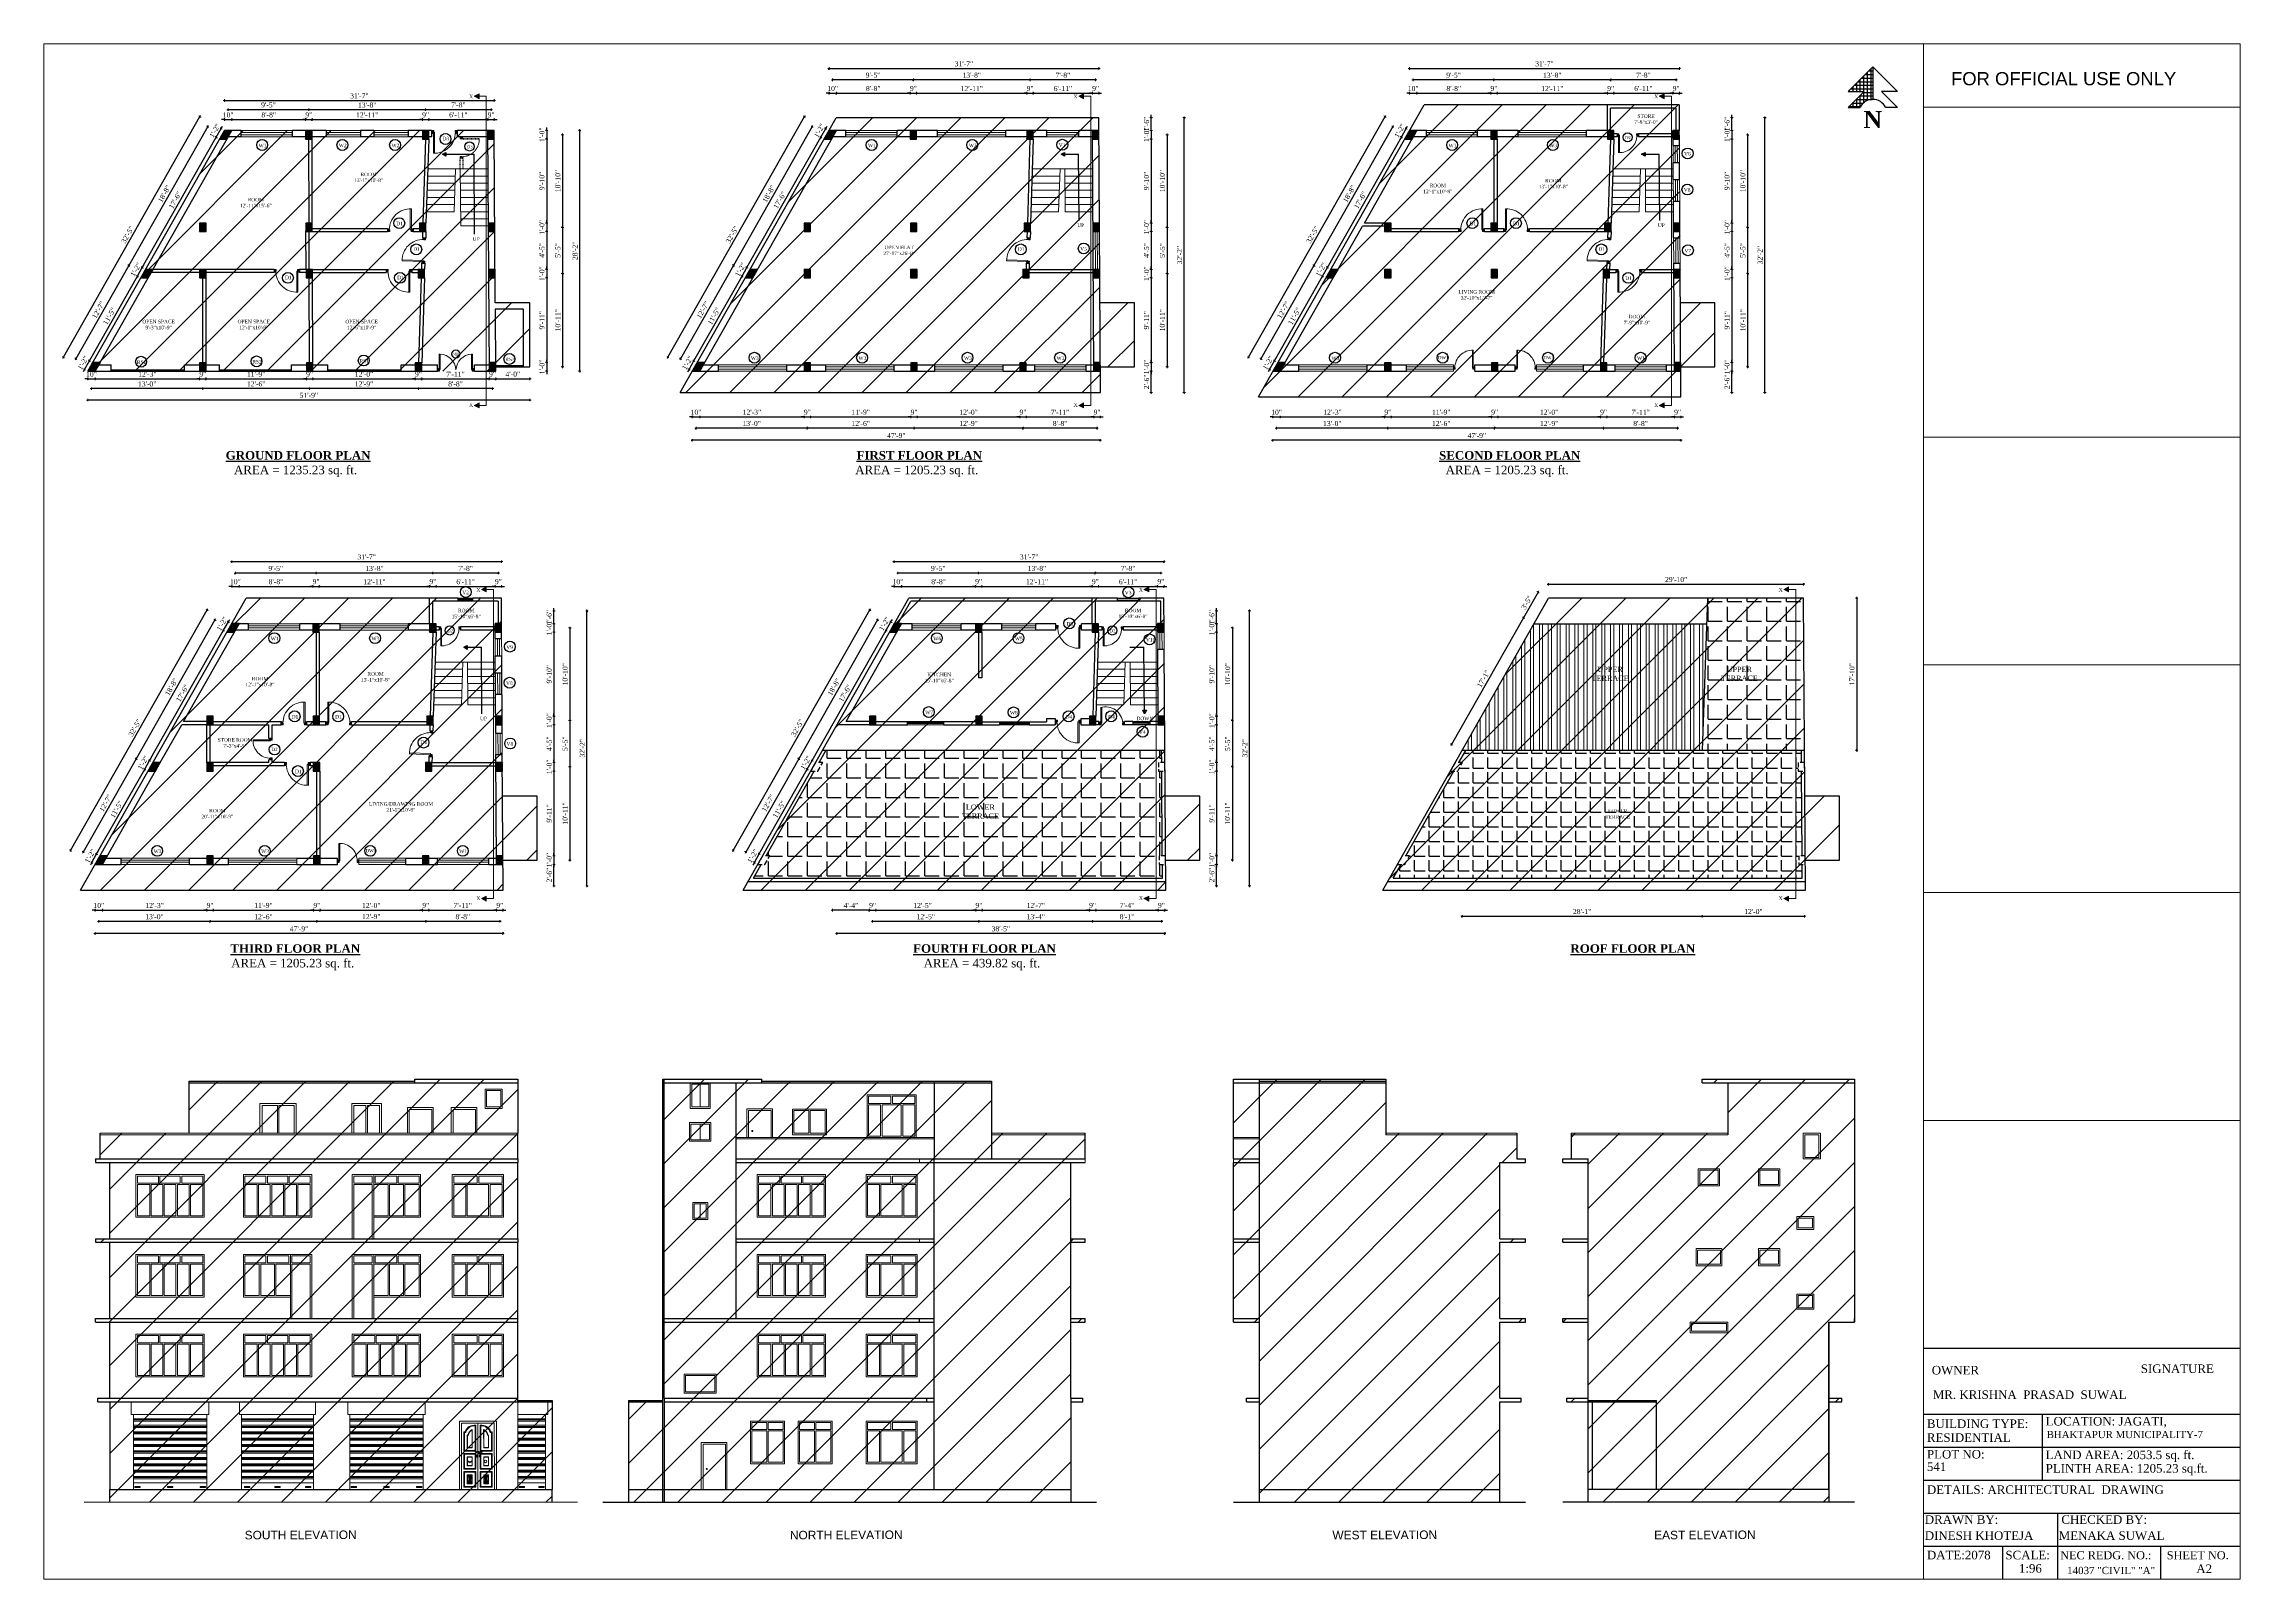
# Model space of a CAD drawing. Header units: inches. Extents: x 6873 to 34015, y -4010 to 8204.
# Drawn here: x 15606 to 18691, y -538 to 1617 of the extents above; entities that cross this region are included whole.
import ezdxf

# ---------------------------------------------------------------- set-up
doc = ezdxf.new("R2010")
doc.units = ezdxf.units.IN
doc.header["$LTSCALE"] = 5
doc.header["$MEASUREMENT"] = 0
doc.linetypes.add('HIDDEN', pattern=[0.375, 0.25, -0.125])
for name, color, linetype, lineweight in [('1', 7, 'Continuous', 25), ('A-WALL', 7, 'Continuous', 9), ('Dimension', 7, 'Continuous', 18), ('DOOR', 62, 'Continuous', 0), ('Dw', 2, 'Continuous', 18), ('ele1', 21, 'Continuous', 20), ('Railing', 43, 'Continuous', 18), ('tefriş', 30, 'Continuous', 9), ('win', 5, 'Continuous', 18)]:
    doc.layers.add(name, color=color, linetype=linetype, lineweight=lineweight)
for name, color, linetype in [('column', 4, 'Continuous'), ('TEXT', 6, 'Continuous'), ('WALL', 7, 'Continuous')]:
    doc.layers.add(name, color=color, linetype=linetype)
doc.layers.add('dim line', color=7, linetype='Continuous', lineweight=15, true_color=0xfab2b2)
doc.styles.add('DIMTEXT', font='arial.ttf', dxfattribs={"height": 8})
doc.styles.add('ordinary', font='times.ttf')
doc.styles.get("Standard").update_dxf_attribs({"font": 'arial.ttf'})
doc.dimstyles.new('Copy of 96', dxfattribs={"dimtxt": 7, "dimasz": 4, "dimexe": 0.5, "dimexo": 0.5, "dimgap": 3, "dimtad": 1, "dimdec": 1, "dimzin": 11, "dimdsep": 46, "dimlunit": 4, "dimtxsty": 'ordinary', "dimblk": 'OBLIQUE', "dimcen": 0.09, "dimse1": 1, "dimse2": 1, "dimclrt": 6, "dimazin": 0, "dimtfac": 1, "dimtdec": 1, "dimtix": 1, "dimtmove": 2, "dimatfit": 3, "dimldrblk": 'leader', "dimfxl": 0.5, "dimfxlon": 1, "dimtolj": 1, "dimtzin": 0, "dimarcsym": 0})
pattern_1 = [(0, (3835.986, 1549.007), (0, 27.5), [20, -7.5]), (90, (3835.986, 1549.007), (-27.5, 2e-15), [20, -7.5])]
pattern_2 = [(45, (9223.244, 3742.42), (-30.93592, 30.93592), [])]

# ---------------------------------------------------------------- blocks, each defined once
blk = doc.blocks.new('SDEGH')
at = {"layer": 'TEXT'}
h = blk.add_hatch(dxfattribs=at)
h.set_pattern_fill('NET', color=256, scale=40, style=0)
h.set_pattern_definition([(0, (43922.391, -13181.093), (0, 5), []), (90, (43922.391, -13181.093), (-5, 3e-16), [])])
h.paths.add_polyline_path([(52300.8, -9226.1), (52266.3, -9260.6), (52288.8, -9260.6), (52266.3, -9283.1), (52282.8, -9283.1, -0.284572), (52300.8, -9272)])
blk.add_line((52300.8, -9226.1), (52300.8, -9272), dxfattribs=at)
at = {"layer": 'WALL'}
for p, q in [((52266.3, -9260.6), (52300.8, -9226.1)), ((52335.4, -9260.6), (52300.8, -9226.1)), ((52266.3, -9260.6), (52288.8, -9260.6)), ((52266.3, -9283.1), (52288.8, -9260.6)), ((52266.3, -9283.1), (52282.8, -9283.1)), ((52335.4, -9260.6), (52312.9, -9260.6)), ((52335.4, -9283.1), (52312.9, -9260.6)), ((52335.4, -9283.1), (52318.8, -9283.1))]:
    blk.add_line(p, q, dxfattribs=at)
blk.add_arc((52300.8, -9292), 20.1, 26.4605, 153.5395, dxfattribs=at)
at = {"layer": 'Defpoints', "insert": (52287.7, -9288.2), "char_height": 24, "width": 23.16, "attachment_point": 1}
blk.add_mtext('{\\fTimes New Roman|b1|i0|c0|p18;N}', dxfattribs=at)
blk = doc.blocks.new('C1a')
at = {"color": 1, "ltscale": 5}
for p, q in [((18657.7, 4625.8), (18648.7, 4625.8)), ((18648.7, 4625.8), (18648.8, 4613.8)), ((18648.8, 4613.8), (18657.8, 4613.8)), ((18657.8, 4613.8), (18657.7, 4625.8))]:
    blk.add_line(p, q, dxfattribs=at)
blk = doc.blocks.new('c2a')
at = {"color": 1, "ltscale": 5}
for p, q in [((18091.6, 4625.8), (18084.8, 4613.8)), ((18084.8, 4613.8), (18095.2, 4613.8)), ((18102, 4625.8), (18091.6, 4625.8)), ((18095.2, 4613.8), (18102, 4625.8))]:
    blk.add_line(p, q, dxfattribs=at)
blk = doc.blocks.new('A$C27B36B59')
at = {"layer": 'DOOR'}
for p, q in [((0, 4), (0, 0)), ((2.5, 4), (0, 4)), ((0, 0), (3, 0)), ((2.5, 2.5), (2.5, 4)), ((3, 2.5), (2.5, 2.5)), ((3, 0), (3, 2.5))]:
    blk.add_line(p, q, dxfattribs=at)
for centre, radius, start, end in [((-1.4, -0.5), 4.75, 22.1411, 72.838), ((1.3, 2.1), 1.64, 45.138, 144.8948), ((2.2, 0.3), 2.49, 83.3149, 152.658), ((0.1, 0.4), 2.05, 349.4875, 93.6805), ((2, -0.5), 2.01, 58.7447, 166.495), ((-0.1, 0.3), 1.13, 343.542, 86.947), ((2.1, -0.4), 1.17, 38.2816, 160.1519)]:
    blk.add_arc(centre, radius, start, end, dxfattribs=at)
blk = doc.blocks.new('D2')
at = {"layer": 'DOOR'}
for p, q in [((74474, 24047.6), (74474, 24018.1)), ((74474, 24047.6), (74475.5, 24047.6)), ((74475.5, 24047.6), (74475.5, 24018.1))]:
    blk.add_line(p, q, dxfattribs=at)
blk.add_arc((74474, 24047.6), 29.5, 180, 272.9146, dxfattribs=at)
at = {"layer": 'DOOR', "xscale": -1, "rotation": 180}
blk.add_blockref('A$C27B36B59', (74442, 24050.1), dxfattribs=at)
at = {"layer": 'DOOR', "rotation": 180}
blk.add_blockref('A$C27B36B59', (74478, 24050.1), dxfattribs=at)
blk = doc.blocks.new('smalldoor hidden')
at = {"layer": 'DOOR', "linetype": 'HIDDEN'}
for p, q in [((9851.6, -757.2), (9876.2, -757.2)), ((9851.6, -758.4), (9851.6, -757.2)), ((9851.6, -758.4), (9876.2, -758.4))]:
    blk.add_line(p, q, dxfattribs=at)
blk.add_arc((9851.6, -758.4), 24.6, 270, 2.9146, dxfattribs=at)
at = {"layer": 'DOOR', "linetype": 'HIDDEN', "yscale": 0.8333000000020547, "zscale": 0.8333000000002357, "rotation": 270}
for p, xscale in [((9849.5, -755.1), 0.8332999999984168), ((9849.5, -785.1), -0.8332999999984168)]:
    blk.add_blockref('A$C27B36B59', p, dxfattribs=dict(at, xscale=xscale))
blk = doc.blocks.new('x-x')
at = {"ltscale": 5}
for points in [[(11364, -701.5), (11364, -694.5), (11357.1, -698.1)], [(11364, -1135.5), (11364, -1128.5), (11357.1, -1132.1)]]:
    blk.add_hatch(color=256, dxfattribs=at).paths.add_polyline_path(points)
for p, q in [((11364, -694.5), (11357.1, -698.1)), ((11357.1, -698.1), (11364, -701.5)), ((11364, -701.5), (11364, -694.5)), ((11374.1, -698.1), (11364, -698.1)), ((11374.1, -698.1), (11374.1, -1132.1)), ((11364, -1128.5), (11357.1, -1132.1)), ((11357.1, -1132.1), (11364, -1135.5)), ((11364, -1135.5), (11364, -1128.5)), ((11374.1, -1132.1), (11364, -1132.1))]:
    blk.add_line(p, q, dxfattribs=at)
at = {"layer": 'A-WALL', "color": 1, "ltscale": 5}
blk.add_line((11374.1, -1120.1), (11374.1, -1132.1), dxfattribs=at)
at = {"layer": 'TEXT', "style": 'ordinary'}
for p in [(11350.1, -701), (11350.1, -1134.1)]:
    blk.add_text('X', height=5, dxfattribs=at).set_placement(p)
blk = doc.blocks.new('oblique')
at = {"color": 0, "lineweight": -2}
blk.add_line((0.25, 0.25), (-0.25, -0.25), dxfattribs=at)
at = {"layer": 'dim line', "lineweight": 9}
for p, q in [((-0.4375, 0), (0.4375, 0)), ((0, 0.4375), (0, -0.4375))]:
    blk.add_line(p, q, dxfattribs=at)
blk = doc.blocks.new('*D263')
at = {"layer": 'A-WALL', "color": 0, "lineweight": -2, "ltscale": 50, "transparency": 16777216}
blk.add_line((16236, 1133), (16132, 1133), dxfattribs=at)
at = {"layer": 'Defpoints', "color": 0, "ltscale": 50, "transparency": 16777216}
for p in [(16132, 1157.4), (16236, 1157.4), (16132, 1133)]:
    blk.add_point(p, dxfattribs=at)
at = {"layer": 'A-WALL', "color": 0, "lineweight": -2, "ltscale": 50, "transparency": 16777216, "xscale": 4, "yscale": 4, "zscale": 4, "rotation": 180.0000000000005}
blk.add_blockref('oblique', (16132, 1133), dxfattribs=at)
at = {"layer": 'A-WALL', "color": 0, "lineweight": -2, "ltscale": 50, "transparency": 16777216, "xscale": 4, "yscale": 4, "zscale": 4}
blk.add_blockref('oblique', (16236, 1133), dxfattribs=at)
at = {"layer": 'A-WALL', "color": 6, "ltscale": 50, "transparency": 16777216, "insert": (16184, 1139.5), "char_height": 7, "attachment_point": 5, "style": 'ordinary'}
blk.add_mtext('\\A1;8\'-8"', dxfattribs=at)
blk = doc.blocks.new('_OBLIQUE')
at = {"color": 0, "linetype": 'ByBlock'}
blk.add_line((-0.5, -0.5), (0.5, 0.5), dxfattribs=at)
blk = doc.blocks.new('leader')
at = {"layer": 'Dimension'}
for p, q in [((-4.42, 0), (4.42, 0)), ((0, -4.33), (0, 4.33))]:
    blk.add_line(p, q, dxfattribs=at)
blk = doc.blocks.new('*D264')
at = {"layer": 'A-WALL', "color": 0, "lineweight": -2, "ltscale": 50, "transparency": 16777216}
blk.add_line((16132, 1133), (15979, 1133), dxfattribs=at)
at = {"layer": 'Defpoints', "color": 0, "ltscale": 50, "transparency": 16777216}
for p in [(15979, 1157.4), (16132, 1157.4), (15979, 1133)]:
    blk.add_point(p, dxfattribs=at)
at = {"layer": 'A-WALL', "color": 0, "lineweight": -2, "ltscale": 50, "transparency": 16777216, "xscale": 4, "yscale": 4, "zscale": 4, "rotation": 180}
blk.add_blockref('oblique', (15979, 1133), dxfattribs=at)
at = {"layer": 'A-WALL', "color": 0, "lineweight": -2, "ltscale": 50, "transparency": 16777216, "xscale": 4, "yscale": 4, "zscale": 4}
blk.add_blockref('oblique', (16132, 1133), dxfattribs=at)
at = {"layer": 'A-WALL', "color": 6, "ltscale": 50, "transparency": 16777216, "insert": (16055.5, 1139.5), "char_height": 7, "attachment_point": 5, "style": 'ordinary'}
blk.add_mtext('\\A1;12\'-9"', dxfattribs=at)
blk = doc.blocks.new('*D265')
at = {"layer": 'A-WALL', "color": 0, "lineweight": -2, "ltscale": 50, "transparency": 16777216}
blk.add_line((15979, 1133), (15829, 1133), dxfattribs=at)
at = {"layer": 'Defpoints', "color": 0, "ltscale": 50, "transparency": 16777216}
for p in [(15829, 1157.4), (15979, 1157.4), (15829, 1133)]:
    blk.add_point(p, dxfattribs=at)
at = {"layer": 'A-WALL', "color": 0, "lineweight": -2, "ltscale": 50, "transparency": 16777216, "xscale": 4, "yscale": 4, "zscale": 4, "rotation": 180}
blk.add_blockref('oblique', (15829, 1133), dxfattribs=at)
at = {"layer": 'A-WALL', "color": 0, "lineweight": -2, "ltscale": 50, "transparency": 16777216, "xscale": 4, "yscale": 4, "zscale": 4}
blk.add_blockref('oblique', (15979, 1133), dxfattribs=at)
at = {"layer": 'A-WALL', "color": 6, "ltscale": 50, "transparency": 16777216, "insert": (15904, 1139.5), "char_height": 7, "attachment_point": 5, "style": 'ordinary'}
blk.add_mtext('\\A1;12\'-6"', dxfattribs=at)
blk = doc.blocks.new('*D266')
at = {"layer": 'A-WALL', "color": 0, "lineweight": -2, "ltscale": 50, "transparency": 16777216}
blk.add_line((15829, 1133), (15672.7, 1133), dxfattribs=at)
at = {"layer": 'Defpoints', "color": 0, "ltscale": 50, "transparency": 16777216}
for p in [(15672.7, 1157.4), (15829, 1157.4), (15672.7, 1133)]:
    blk.add_point(p, dxfattribs=at)
at = {"layer": 'A-WALL', "color": 0, "lineweight": -2, "ltscale": 50, "transparency": 16777216, "xscale": 4, "yscale": 4, "zscale": 4, "rotation": 180}
blk.add_blockref('oblique', (15672.7, 1133), dxfattribs=at)
at = {"layer": 'A-WALL', "color": 0, "lineweight": -2, "ltscale": 50, "transparency": 16777216, "xscale": 4, "yscale": 4, "zscale": 4}
blk.add_blockref('oblique', (15829, 1133), dxfattribs=at)
at = {"layer": 'A-WALL', "color": 6, "ltscale": 50, "transparency": 16777216, "insert": (15750.9, 1139.5), "char_height": 7, "attachment_point": 5, "style": 'ordinary'}
blk.add_mtext('\\A1;13\'-0"', dxfattribs=at)
blk = doc.blocks.new('*D211')
at = {"layer": 'A-WALL', "color": 0, "lineweight": -2, "ltscale": 50, "transparency": 16777216}
blk.add_line((16288.5, 1116.9), (15667.5, 1116.9), dxfattribs=at)
at = {"layer": 'Defpoints', "color": 0, "ltscale": 50, "transparency": 16777216}
for p in [(15667.5, 1160.5), (16288.5, 1166.5), (15667.5, 1116.9)]:
    blk.add_point(p, dxfattribs=at)
at = {"layer": 'A-WALL', "color": 0, "lineweight": -2, "ltscale": 50, "transparency": 16777216, "xscale": 4, "yscale": 4, "zscale": 4, "rotation": 180}
blk.add_blockref('oblique', (15667.5, 1116.9), dxfattribs=at)
at = {"layer": 'A-WALL', "color": 0, "lineweight": -2, "ltscale": 50, "transparency": 16777216, "xscale": 4, "yscale": 4, "zscale": 4}
blk.add_blockref('oblique', (16288.5, 1116.9), dxfattribs=at)
at = {"layer": 'A-WALL', "color": 6, "ltscale": 50, "transparency": 16777216, "insert": (15978, 1123.5), "char_height": 7, "attachment_point": 5, "style": 'ordinary'}
blk.add_mtext('\\A1;51\'-9"', dxfattribs=at)
blk = doc.blocks.new('*D267')
at = {"layer": 'A-WALL', "color": 0, "lineweight": -2, "ltscale": 50, "transparency": 16777216}
for p, q in [((15669.7, 1172), (15671.7, 1175.5)), ((15662.9, 1160), (15660.9, 1156.5)), ((15662.9, 1160), (15669.7, 1172))]:
    blk.add_line(p, q, dxfattribs=at)
at = {"layer": 'Defpoints', "color": 0, "ltscale": 50, "transparency": 16777216}
for p in [(15667.5, 1157.4), (15669.7, 1172), (15674.4, 1169.4)]:
    blk.add_point(p, dxfattribs=at)
at = {"layer": 'A-WALL', "color": 0, "lineweight": -2, "ltscale": 50, "transparency": 16777216, "xscale": 4, "yscale": 4, "zscale": 4}
for p, rotation in [((15669.7, 1172), 240.4114854942765), ((15662.9, 1160), 60.41148549427654)]:
    blk.add_blockref('oblique', p, dxfattribs=dict(at, rotation=rotation))
at = {"layer": 'A-WALL', "color": 6, "ltscale": 50, "transparency": 16777216, "insert": (15660.7, 1169.2), "char_height": 7, "attachment_point": 5, "rotation": 60.4115, "style": 'ordinary'}
blk.add_mtext('\\A1;1\'-2"', dxfattribs=at)
blk = doc.blocks.new('*D268')
at = {"layer": 'A-WALL', "color": 0, "lineweight": -2, "ltscale": 50, "transparency": 16777216}
blk.add_line((15669.7, 1172), (15737.3, 1291), dxfattribs=at)
at = {"layer": 'Defpoints', "color": 0, "ltscale": 50, "transparency": 16777216}
for p in [(15737.3, 1291), (15741.9, 1288.4), (15674.4, 1169.4)]:
    blk.add_point(p, dxfattribs=at)
at = {"layer": 'A-WALL', "color": 0, "lineweight": -2, "ltscale": 50, "transparency": 16777216, "xscale": 4, "yscale": 4, "zscale": 4}
for p, rotation in [((15737.3, 1291), 60.41148549433036), ((15669.7, 1172), 240.4114854943304)]:
    blk.add_blockref('oblique', p, dxfattribs=dict(at, rotation=rotation))
at = {"layer": 'A-WALL', "color": 6, "ltscale": 50, "transparency": 16777216, "insert": (15697.8, 1234.7), "char_height": 7, "attachment_point": 5, "rotation": 60.4115, "style": 'ordinary'}
blk.add_mtext('\\A1;11\'-5"', dxfattribs=at)
blk = doc.blocks.new('*D269')
at = {"layer": 'A-WALL', "color": 0, "lineweight": -2, "ltscale": 50, "transparency": 16777216}
for p, q in [((15737.3, 1291), (15744.1, 1303)), ((15744.1, 1303), (15746.1, 1306.5)), ((15737.3, 1291), (15735.3, 1287.5))]:
    blk.add_line(p, q, dxfattribs=at)
at = {"layer": 'Defpoints', "color": 0, "ltscale": 50, "transparency": 16777216}
for p in [(15744.1, 1303), (15748.7, 1300.4), (15741.9, 1288.4)]:
    blk.add_point(p, dxfattribs=at)
at = {"layer": 'A-WALL', "color": 0, "lineweight": -2, "ltscale": 50, "transparency": 16777216, "xscale": 4, "yscale": 4, "zscale": 4}
for p, rotation in [((15744.1, 1303), 240.4114854943304), ((15737.3, 1291), 60.41148549433034)]:
    blk.add_blockref('oblique', p, dxfattribs=dict(at, rotation=rotation))
at = {"layer": 'A-WALL', "color": 6, "ltscale": 50, "transparency": 16777216, "insert": (15735, 1300.2), "char_height": 7, "attachment_point": 5, "rotation": 60.4115, "style": 'ordinary'}
blk.add_mtext('\\A1;1\'-2"', dxfattribs=at)
blk = doc.blocks.new('*D234')
at = {"layer": 'A-WALL', "color": 0, "lineweight": -2, "ltscale": 50, "transparency": 16777216}
blk.add_line((15744.1, 1303), (15848, 1486), dxfattribs=at)
at = {"layer": 'Defpoints', "color": 0, "ltscale": 50, "transparency": 16777216}
for p in [(15848, 1486), (15852.7, 1483.4), (15748.7, 1300.4)]:
    blk.add_point(p, dxfattribs=at)
at = {"layer": 'A-WALL', "color": 0, "lineweight": -2, "ltscale": 50, "transparency": 16777216, "xscale": 4, "yscale": 4, "zscale": 4}
for p, rotation in [((15848, 1486), 60.41148549433036), ((15744.1, 1303), 240.4114854943304)]:
    blk.add_blockref('oblique', p, dxfattribs=dict(at, rotation=rotation))
at = {"layer": 'A-WALL', "color": 6, "ltscale": 50, "transparency": 16777216, "insert": (15790.3, 1397.7), "char_height": 7, "attachment_point": 5, "rotation": 60.4115, "style": 'ordinary'}
blk.add_mtext('\\A1;17\'-6"', dxfattribs=at)
blk = doc.blocks.new('*D235')
at = {"layer": 'A-WALL', "color": 0, "lineweight": -2, "ltscale": 50, "transparency": 16777216}
for p, q in [((15848, 1486), (15846, 1482.5)), ((15848, 1486), (15854.8, 1498)), ((15854.8, 1498), (15856.8, 1501.5))]:
    blk.add_line(p, q, dxfattribs=at)
at = {"layer": 'Defpoints', "color": 0, "ltscale": 50, "transparency": 16777216}
for p in [(15852.7, 1483.4), (15854.8, 1498), (15859.5, 1495.4)]:
    blk.add_point(p, dxfattribs=at)
at = {"layer": 'A-WALL', "color": 0, "lineweight": -2, "ltscale": 50, "transparency": 16777216, "xscale": 4, "yscale": 4, "zscale": 4}
for p, rotation in [((15848, 1486), 60.41148549433034), ((15854.8, 1498), 240.4114854943304)]:
    blk.add_blockref('oblique', p, dxfattribs=dict(at, rotation=rotation))
at = {"layer": 'A-WALL', "color": 6, "ltscale": 50, "transparency": 16777216, "insert": (15845.8, 1495.2), "char_height": 7, "attachment_point": 5, "rotation": 60.4115, "style": 'ordinary'}
blk.add_mtext('\\A1;1\'-2"', dxfattribs=at)
blk = doc.blocks.new('*D236')
at = {"layer": 'A-WALL', "color": 0, "lineweight": -2, "ltscale": 50, "transparency": 16777216}
blk.add_line((15835.9, 1500.8), (15725.2, 1305.8), dxfattribs=at)
at = {"layer": 'Defpoints', "color": 0, "ltscale": 50, "transparency": 16777216}
for p in [(15856.1, 1489.4), (15725.2, 1305.8), (15745.3, 1294.4)]:
    blk.add_point(p, dxfattribs=at)
at = {"layer": 'A-WALL', "color": 0, "lineweight": -2, "ltscale": 50, "transparency": 16777216, "xscale": 4, "yscale": 4, "zscale": 4}
for p, rotation in [((15835.9, 1500.8), 60.41148549426831), ((15725.2, 1305.8), 240.4114854942683)]:
    blk.add_blockref('oblique', p, dxfattribs=dict(at, rotation=rotation))
at = {"layer": 'A-WALL', "color": 6, "ltscale": 50, "transparency": 16777216, "insert": (15774.9, 1406.5), "char_height": 7, "attachment_point": 5, "rotation": 60.4115, "style": 'ordinary'}
blk.add_mtext('\\A1;18\'-8"', dxfattribs=at)
blk = doc.blocks.new('*D237')
at = {"layer": 'A-WALL', "color": 0, "lineweight": -2, "ltscale": 50, "transparency": 16777216}
blk.add_line((15725.2, 1305.8), (15650.8, 1174.8), dxfattribs=at)
at = {"layer": 'Defpoints', "color": 0, "ltscale": 50, "transparency": 16777216}
for p in [(15745.3, 1294.4), (15650.8, 1174.8), (15671, 1163.4)]:
    blk.add_point(p, dxfattribs=at)
at = {"layer": 'A-WALL', "color": 0, "lineweight": -2, "ltscale": 50, "transparency": 16777216, "xscale": 4, "yscale": 4, "zscale": 4}
for p, rotation in [((15725.2, 1305.8), 60.41148549433034), ((15650.8, 1174.8), 240.4114854943304)]:
    blk.add_blockref('oblique', p, dxfattribs=dict(at, rotation=rotation))
at = {"layer": 'A-WALL', "color": 6, "ltscale": 50, "transparency": 16777216, "insert": (15682.3, 1243.5), "char_height": 7, "attachment_point": 5, "rotation": 60.4115, "style": 'ordinary'}
blk.add_mtext('\\A1;12\'-7"', dxfattribs=at)
blk = doc.blocks.new('*D111')
at = {"layer": 'A-WALL', "color": 0, "lineweight": -2, "ltscale": 50, "transparency": 16777216}
blk.add_line((15633.2, 1176.9), (15825.1, 1514.9), dxfattribs=at)
at = {"layer": 'Defpoints', "color": 0, "ltscale": 50, "transparency": 16777216}
for p in [(15825.1, 1514.9), (15859.5, 1495.4), (15667.5, 1157.4)]:
    blk.add_point(p, dxfattribs=at)
at = {"layer": 'A-WALL', "color": 0, "lineweight": -2, "ltscale": 50, "transparency": 16777216, "xscale": 4, "yscale": 4, "zscale": 4}
for p, rotation in [((15825.1, 1514.9), 60.41148549426792), ((15633.2, 1176.9), 240.4114854942679)]:
    blk.add_blockref('oblique', p, dxfattribs=dict(at, rotation=rotation))
at = {"layer": 'A-WALL', "color": 6, "ltscale": 50, "transparency": 16777216, "insert": (15723.4, 1349.1), "char_height": 7, "attachment_point": 5, "rotation": 60.4115, "style": 'ordinary'}
blk.add_mtext('\\A1;32\'-5"', dxfattribs=at)
blk = doc.blocks.new('*D238')
at = {"layer": 'A-WALL', "color": 0, "lineweight": -2, "ltscale": 50, "transparency": 16777216}
for p, q in [((15859.5, 1510.7), (15855.5, 1510.7)), ((15859.5, 1510.7), (15869.8, 1510.7)), ((15869.8, 1510.7), (15873.8, 1510.7))]:
    blk.add_line(p, q, dxfattribs=at)
at = {"layer": 'Defpoints', "color": 0, "ltscale": 50, "transparency": 16777216}
for p in [(15859.5, 1495.4), (15869.8, 1510.7), (15869.8, 1495.4)]:
    blk.add_point(p, dxfattribs=at)
at = {"layer": 'A-WALL', "color": 0, "lineweight": -2, "ltscale": 50, "transparency": 16777216, "xscale": 4, "yscale": 4, "zscale": 4}
blk.add_blockref('oblique', (15859.5, 1510.7), dxfattribs=at)
at = {"layer": 'A-WALL', "color": 0, "lineweight": -2, "ltscale": 50, "transparency": 16777216, "xscale": 4, "yscale": 4, "zscale": 4, "rotation": 180}
blk.add_blockref('oblique', (15869.8, 1510.7), dxfattribs=at)
at = {"layer": 'A-WALL', "color": 6, "ltscale": 50, "transparency": 16777216, "insert": (15864.6, 1517.2), "char_height": 7, "attachment_point": 5, "style": 'ordinary'}
blk.add_mtext('\\A1;10"', dxfattribs=at)
blk = doc.blocks.new('*D239')
at = {"layer": 'A-WALL', "color": 0, "lineweight": -2, "ltscale": 50, "transparency": 16777216}
blk.add_line((15869.8, 1510.7), (15973.5, 1510.7), dxfattribs=at)
at = {"layer": 'Defpoints', "color": 0, "ltscale": 50, "transparency": 16777216}
for p in [(15869.8, 1495.4), (15973.5, 1510.7), (15973.5, 1495.4)]:
    blk.add_point(p, dxfattribs=at)
at = {"layer": 'A-WALL', "color": 0, "lineweight": -2, "ltscale": 50, "transparency": 16777216, "xscale": 4, "yscale": 4, "zscale": 4}
for p, rotation in [((15869.8, 1510.7), 180.0000000000261), ((15973.5, 1510.7), 2.605510395054913e-11)]:
    blk.add_blockref('oblique', p, dxfattribs=dict(at, rotation=rotation))
at = {"layer": 'A-WALL', "color": 6, "ltscale": 50, "transparency": 16777216, "insert": (15921.6, 1517.2), "char_height": 7, "attachment_point": 5, "style": 'ordinary'}
blk.add_mtext('\\A1;8\'-8"', dxfattribs=at)
blk = doc.blocks.new('*D240')
at = {"layer": 'A-WALL', "color": 0, "lineweight": -2, "ltscale": 50, "transparency": 16777216}
for p, q in [((15973.5, 1510.7), (15969.5, 1510.7)), ((15973.5, 1510.7), (15982.5, 1510.7)), ((15982.5, 1510.7), (15986.5, 1510.7))]:
    blk.add_line(p, q, dxfattribs=at)
at = {"layer": 'Defpoints', "color": 0, "ltscale": 50, "transparency": 16777216}
for p in [(15973.5, 1495.4), (15982.5, 1510.7), (15982.5, 1495.4)]:
    blk.add_point(p, dxfattribs=at)
at = {"layer": 'A-WALL', "color": 0, "lineweight": -2, "ltscale": 50, "transparency": 16777216, "xscale": 4, "yscale": 4, "zscale": 4}
for p, rotation in [((15973.5, 1510.7), 2.605915483400167e-11), ((15982.5, 1510.7), 180.0000000000261)]:
    blk.add_blockref('oblique', p, dxfattribs=dict(at, rotation=rotation))
at = {"layer": 'A-WALL', "color": 6, "ltscale": 50, "transparency": 16777216, "insert": (15978, 1517.3), "char_height": 7, "attachment_point": 5, "style": 'ordinary'}
blk.add_mtext('\\A1;9"', dxfattribs=at)
blk = doc.blocks.new('*D241')
at = {"layer": 'A-WALL', "color": 0, "lineweight": -2, "ltscale": 50, "transparency": 16777216}
blk.add_line((15982.5, 1510.7), (16137.5, 1510.7), dxfattribs=at)
at = {"layer": 'Defpoints', "color": 0, "ltscale": 50, "transparency": 16777216}
for p in [(15982.5, 1495.4), (16137.5, 1510.7), (16137.5, 1495.4)]:
    blk.add_point(p, dxfattribs=at)
at = {"layer": 'A-WALL', "color": 0, "lineweight": -2, "ltscale": 50, "transparency": 16777216, "xscale": 4, "yscale": 4, "zscale": 4}
for p, rotation in [((15982.5, 1510.7), 180.0000000000261), ((16137.5, 1510.7), 2.605510395054913e-11)]:
    blk.add_blockref('oblique', p, dxfattribs=dict(at, rotation=rotation))
at = {"layer": 'A-WALL', "color": 6, "ltscale": 50, "transparency": 16777216, "insert": (16060, 1517.2), "char_height": 7, "attachment_point": 5, "style": 'ordinary'}
blk.add_mtext('\\A1;12\'-11"', dxfattribs=at)
blk = doc.blocks.new('*D242')
at = {"layer": 'A-WALL', "color": 0, "lineweight": -2, "ltscale": 50, "transparency": 16777216}
for p, q in [((16137.5, 1510.7), (16133.5, 1510.7)), ((16137.5, 1510.7), (16146.5, 1510.7)), ((16146.5, 1510.7), (16150.5, 1510.7))]:
    blk.add_line(p, q, dxfattribs=at)
at = {"layer": 'Defpoints', "color": 0, "ltscale": 50, "transparency": 16777216}
for p in [(16137.5, 1495.4), (16146.5, 1510.7), (16146.5, 1495.4)]:
    blk.add_point(p, dxfattribs=at)
at = {"layer": 'A-WALL', "color": 0, "lineweight": -2, "ltscale": 50, "transparency": 16777216, "xscale": 4, "yscale": 4, "zscale": 4}
for p, rotation in [((16137.5, 1510.7), 2.605915483400167e-11), ((16146.5, 1510.7), 180.0000000000261)]:
    blk.add_blockref('oblique', p, dxfattribs=dict(at, rotation=rotation))
at = {"layer": 'A-WALL', "color": 6, "ltscale": 50, "transparency": 16777216, "insert": (16142, 1517.3), "char_height": 7, "attachment_point": 5, "style": 'ordinary'}
blk.add_mtext('\\A1;9"', dxfattribs=at)
blk = doc.blocks.new('*D243')
at = {"layer": 'A-WALL', "color": 0, "lineweight": -2, "ltscale": 50, "transparency": 16777216}
blk.add_line((16146.5, 1510.7), (16229.5, 1510.7), dxfattribs=at)
at = {"layer": 'Defpoints', "color": 0, "ltscale": 50, "transparency": 16777216}
for p in [(16146.5, 1495.4), (16229.5, 1510.7), (16229.5, 1495.4)]:
    blk.add_point(p, dxfattribs=at)
at = {"layer": 'A-WALL', "color": 0, "lineweight": -2, "ltscale": 50, "transparency": 16777216, "xscale": 4, "yscale": 4, "zscale": 4}
for p, rotation in [((16146.5, 1510.7), 180.0000000000261), ((16229.5, 1510.7), 2.605510395054913e-11)]:
    blk.add_blockref('oblique', p, dxfattribs=dict(at, rotation=rotation))
at = {"layer": 'A-WALL', "color": 6, "ltscale": 50, "transparency": 16777216, "insert": (16188, 1517.2), "char_height": 7, "attachment_point": 5, "style": 'ordinary'}
blk.add_mtext('\\A1;6\'-11"', dxfattribs=at)
blk = doc.blocks.new('*D244')
at = {"layer": 'A-WALL', "color": 0, "lineweight": -2, "ltscale": 50, "transparency": 16777216}
for p, q in [((16229.5, 1510.7), (16225.5, 1510.7)), ((16229.5, 1510.7), (16238.5, 1510.7)), ((16238.5, 1510.7), (16242.5, 1510.7))]:
    blk.add_line(p, q, dxfattribs=at)
at = {"layer": 'Defpoints', "color": 0, "ltscale": 50, "transparency": 16777216}
for p in [(16229.5, 1495.4), (16238.5, 1510.7), (16238.5, 1495.4)]:
    blk.add_point(p, dxfattribs=at)
at = {"layer": 'A-WALL', "color": 0, "lineweight": -2, "ltscale": 50, "transparency": 16777216, "xscale": 4, "yscale": 4, "zscale": 4}
for p, rotation in [((16229.5, 1510.7), 2.605915483400167e-11), ((16238.5, 1510.7), 180.0000000000261)]:
    blk.add_blockref('oblique', p, dxfattribs=dict(at, rotation=rotation))
at = {"layer": 'A-WALL', "color": 6, "ltscale": 50, "transparency": 16777216, "insert": (16234, 1517.3), "char_height": 7, "attachment_point": 5, "style": 'ordinary'}
blk.add_mtext('\\A1;9"', dxfattribs=at)
blk = doc.blocks.new('*D245')
at = {"layer": 'A-WALL', "color": 0, "lineweight": -2, "ltscale": 50, "transparency": 16777216}
blk.add_line((16234, 1524.6), (16142, 1524.6), dxfattribs=at)
at = {"layer": 'Defpoints', "color": 0, "ltscale": 50, "transparency": 16777216}
for p in [(16142, 1524.6), (16142, 1495.4), (16234, 1495.4)]:
    blk.add_point(p, dxfattribs=at)
at = {"layer": 'A-WALL', "color": 0, "lineweight": -2, "ltscale": 50, "transparency": 16777216, "xscale": 4, "yscale": 4, "zscale": 4, "rotation": 180}
blk.add_blockref('oblique', (16142, 1524.6), dxfattribs=at)
at = {"layer": 'A-WALL', "color": 0, "lineweight": -2, "ltscale": 50, "transparency": 16777216, "xscale": 4, "yscale": 4, "zscale": 4}
blk.add_blockref('oblique', (16234, 1524.6), dxfattribs=at)
at = {"layer": 'A-WALL', "color": 6, "ltscale": 50, "transparency": 16777216, "insert": (16188, 1531.2), "char_height": 7, "attachment_point": 5, "style": 'ordinary'}
blk.add_mtext('\\A1;7\'-8"', dxfattribs=at)
blk = doc.blocks.new('*D246')
at = {"layer": 'A-WALL', "color": 0, "lineweight": -2, "ltscale": 50, "transparency": 16777216}
blk.add_line((16142, 1524.6), (15978, 1524.6), dxfattribs=at)
at = {"layer": 'Defpoints', "color": 0, "ltscale": 50, "transparency": 16777216}
for p in [(15978, 1524.6), (15978, 1495.4), (16142, 1495.4)]:
    blk.add_point(p, dxfattribs=at)
at = {"layer": 'A-WALL', "color": 0, "lineweight": -2, "ltscale": 50, "transparency": 16777216, "xscale": 4, "yscale": 4, "zscale": 4, "rotation": 180}
blk.add_blockref('oblique', (15978, 1524.6), dxfattribs=at)
at = {"layer": 'A-WALL', "color": 0, "lineweight": -2, "ltscale": 50, "transparency": 16777216, "xscale": 4, "yscale": 4, "zscale": 4}
blk.add_blockref('oblique', (16142, 1524.6), dxfattribs=at)
at = {"layer": 'A-WALL', "color": 6, "ltscale": 50, "transparency": 16777216, "insert": (16060, 1531.1), "char_height": 7, "attachment_point": 5, "style": 'ordinary'}
blk.add_mtext('\\A1;13\'-8"', dxfattribs=at)
blk = doc.blocks.new('*D247')
at = {"layer": 'A-WALL', "color": 0, "lineweight": -2, "ltscale": 50, "transparency": 16777216}
blk.add_line((15978, 1524.6), (15864.6, 1524.6), dxfattribs=at)
at = {"layer": 'Defpoints', "color": 0, "ltscale": 50, "transparency": 16777216}
for p in [(15864.6, 1524.6), (15864.6, 1495.4), (15978, 1495.4)]:
    blk.add_point(p, dxfattribs=at)
at = {"layer": 'A-WALL', "color": 0, "lineweight": -2, "ltscale": 50, "transparency": 16777216, "xscale": 4, "yscale": 4, "zscale": 4, "rotation": 180}
blk.add_blockref('oblique', (15864.6, 1524.6), dxfattribs=at)
at = {"layer": 'A-WALL', "color": 0, "lineweight": -2, "ltscale": 50, "transparency": 16777216, "xscale": 4, "yscale": 4, "zscale": 4}
blk.add_blockref('oblique', (15978, 1524.6), dxfattribs=at)
at = {"layer": 'A-WALL', "color": 6, "ltscale": 50, "transparency": 16777216, "insert": (15921.3, 1531.2), "char_height": 7, "attachment_point": 5, "style": 'ordinary'}
blk.add_mtext('\\A1;9\'-5"', dxfattribs=at)
blk = doc.blocks.new('*D112')
at = {"layer": 'A-WALL', "color": 0, "lineweight": -2, "ltscale": 50, "transparency": 16777216}
blk.add_line((15859.5, 1537.4), (16238.5, 1537.4), dxfattribs=at)
at = {"layer": 'Defpoints', "color": 0, "ltscale": 50, "transparency": 16777216}
for p in [(16238.5, 1537.4), (15859.5, 1495.4), (16238.5, 1495.4)]:
    blk.add_point(p, dxfattribs=at)
at = {"layer": 'A-WALL', "color": 0, "lineweight": -2, "ltscale": 50, "transparency": 16777216, "xscale": 4, "yscale": 4, "zscale": 4, "rotation": 180}
blk.add_blockref('oblique', (15859.5, 1537.4), dxfattribs=at)
at = {"layer": 'A-WALL', "color": 0, "lineweight": -2, "ltscale": 50, "transparency": 16777216, "xscale": 4, "yscale": 4, "zscale": 4}
blk.add_blockref('oblique', (16238.5, 1537.4), dxfattribs=at)
at = {"layer": 'A-WALL', "color": 6, "ltscale": 50, "transparency": 16777216, "insert": (16049, 1544), "char_height": 7, "attachment_point": 5, "style": 'ordinary'}
blk.add_mtext('\\A1;31\'-7"', dxfattribs=at)
blk = doc.blocks.new('*D113')
at = {"layer": 'A-WALL', "color": 0, "lineweight": -2, "ltscale": 50, "transparency": 16777216}
for p, q in [((15667.5, 1146.6), (15663.5, 1146.6)), ((15667.5, 1146.6), (15677.9, 1146.6)), ((15677.9, 1146.6), (15681.9, 1146.6))]:
    blk.add_line(p, q, dxfattribs=at)
at = {"layer": 'Defpoints', "color": 0, "ltscale": 50, "transparency": 16777216}
for p in [(15667.5, 1157.4), (15677.9, 1157.4), (15677.9, 1146.6)]:
    blk.add_point(p, dxfattribs=at)
at = {"layer": 'A-WALL', "color": 0, "lineweight": -2, "ltscale": 50, "transparency": 16777216, "xscale": 4, "yscale": 4, "zscale": 4}
blk.add_blockref('oblique', (15667.5, 1146.6), dxfattribs=at)
at = {"layer": 'A-WALL', "color": 0, "lineweight": -2, "ltscale": 50, "transparency": 16777216, "xscale": 4, "yscale": 4, "zscale": 4, "rotation": 180}
blk.add_blockref('oblique', (15677.9, 1146.6), dxfattribs=at)
at = {"layer": 'A-WALL', "color": 6, "ltscale": 50, "transparency": 16777216, "insert": (15672.7, 1153.2), "char_height": 7, "attachment_point": 5, "style": 'ordinary'}
blk.add_mtext('\\A1;10"', dxfattribs=at)
blk = doc.blocks.new('*D114')
at = {"layer": 'A-WALL', "color": 0, "lineweight": -2, "ltscale": 50, "transparency": 16777216}
blk.add_line((15677.9, 1146.6), (15824.5, 1146.6), dxfattribs=at)
at = {"layer": 'Defpoints', "color": 0, "ltscale": 50, "transparency": 16777216}
for p in [(15677.9, 1157.4), (15824.5, 1157.4), (15824.5, 1146.6)]:
    blk.add_point(p, dxfattribs=at)
at = {"layer": 'A-WALL', "color": 0, "lineweight": -2, "ltscale": 50, "transparency": 16777216, "xscale": 4, "yscale": 4, "zscale": 4, "rotation": 180}
blk.add_blockref('oblique', (15677.9, 1146.6), dxfattribs=at)
at = {"layer": 'A-WALL', "color": 0, "lineweight": -2, "ltscale": 50, "transparency": 16777216, "xscale": 4, "yscale": 4, "zscale": 4}
blk.add_blockref('oblique', (15824.5, 1146.6), dxfattribs=at)
at = {"layer": 'A-WALL', "color": 6, "ltscale": 50, "transparency": 16777216, "insert": (15751.2, 1153.2), "char_height": 7, "attachment_point": 5, "style": 'ordinary'}
blk.add_mtext('\\A1;12\'-3"', dxfattribs=at)
blk = doc.blocks.new('*D115')
at = {"layer": 'A-WALL', "color": 0, "lineweight": -2, "ltscale": 50, "transparency": 16777216}
for p, q in [((15824.5, 1146.6), (15820.5, 1146.6)), ((15824.5, 1146.6), (15833.5, 1146.6)), ((15833.5, 1146.6), (15837.5, 1146.6))]:
    blk.add_line(p, q, dxfattribs=at)
at = {"layer": 'Defpoints', "color": 0, "ltscale": 50, "transparency": 16777216}
for p in [(15824.5, 1157.4), (15833.5, 1157.4), (15833.5, 1146.6)]:
    blk.add_point(p, dxfattribs=at)
at = {"layer": 'A-WALL', "color": 0, "lineweight": -2, "ltscale": 50, "transparency": 16777216, "xscale": 4, "yscale": 4, "zscale": 4}
blk.add_blockref('oblique', (15824.5, 1146.6), dxfattribs=at)
at = {"layer": 'A-WALL', "color": 0, "lineweight": -2, "ltscale": 50, "transparency": 16777216, "xscale": 4, "yscale": 4, "zscale": 4, "rotation": 180}
blk.add_blockref('oblique', (15833.5, 1146.6), dxfattribs=at)
at = {"layer": 'A-WALL', "color": 6, "ltscale": 50, "transparency": 16777216, "insert": (15829, 1153.2), "char_height": 7, "attachment_point": 5, "style": 'ordinary'}
blk.add_mtext('\\A1;9"', dxfattribs=at)
blk = doc.blocks.new('*D116')
at = {"layer": 'A-WALL', "color": 0, "lineweight": -2, "ltscale": 50, "transparency": 16777216}
blk.add_line((15833.5, 1146.6), (15974.5, 1146.6), dxfattribs=at)
at = {"layer": 'Defpoints', "color": 0, "ltscale": 50, "transparency": 16777216}
for p in [(15833.5, 1157.4), (15974.5, 1157.4), (15974.5, 1146.6)]:
    blk.add_point(p, dxfattribs=at)
at = {"layer": 'A-WALL', "color": 0, "lineweight": -2, "ltscale": 50, "transparency": 16777216, "xscale": 4, "yscale": 4, "zscale": 4, "rotation": 180}
blk.add_blockref('oblique', (15833.5, 1146.6), dxfattribs=at)
at = {"layer": 'A-WALL', "color": 0, "lineweight": -2, "ltscale": 50, "transparency": 16777216, "xscale": 4, "yscale": 4, "zscale": 4}
blk.add_blockref('oblique', (15974.5, 1146.6), dxfattribs=at)
at = {"layer": 'A-WALL', "color": 6, "ltscale": 50, "transparency": 16777216, "insert": (15904, 1153.2), "char_height": 7, "attachment_point": 5, "style": 'ordinary'}
blk.add_mtext('\\A1;11\'-9"', dxfattribs=at)
blk = doc.blocks.new('*D117')
at = {"layer": 'A-WALL', "color": 0, "lineweight": -2, "ltscale": 50, "transparency": 16777216}
for p, q in [((15974.5, 1146.6), (15970.5, 1146.6)), ((15974.5, 1146.6), (15983.5, 1146.6)), ((15983.5, 1146.6), (15987.5, 1146.6))]:
    blk.add_line(p, q, dxfattribs=at)
at = {"layer": 'Defpoints', "color": 0, "ltscale": 50, "transparency": 16777216}
for p in [(15974.5, 1157.4), (15983.5, 1157.4), (15983.5, 1146.6)]:
    blk.add_point(p, dxfattribs=at)
at = {"layer": 'A-WALL', "color": 0, "lineweight": -2, "ltscale": 50, "transparency": 16777216, "xscale": 4, "yscale": 4, "zscale": 4}
blk.add_blockref('oblique', (15974.5, 1146.6), dxfattribs=at)
at = {"layer": 'A-WALL', "color": 0, "lineweight": -2, "ltscale": 50, "transparency": 16777216, "xscale": 4, "yscale": 4, "zscale": 4, "rotation": 180}
blk.add_blockref('oblique', (15983.5, 1146.6), dxfattribs=at)
at = {"layer": 'A-WALL', "color": 6, "ltscale": 50, "transparency": 16777216, "insert": (15979, 1153.2), "char_height": 7, "attachment_point": 5, "style": 'ordinary'}
blk.add_mtext('\\A1;9"', dxfattribs=at)
blk = doc.blocks.new('*D118')
at = {"layer": 'A-WALL', "color": 0, "lineweight": -2, "ltscale": 50, "transparency": 16777216}
blk.add_line((15983.5, 1146.6), (16127.5, 1146.6), dxfattribs=at)
at = {"layer": 'Defpoints', "color": 0, "ltscale": 50, "transparency": 16777216}
for p in [(15983.5, 1157.4), (16127.5, 1157.4), (16127.5, 1146.6)]:
    blk.add_point(p, dxfattribs=at)
at = {"layer": 'A-WALL', "color": 0, "lineweight": -2, "ltscale": 50, "transparency": 16777216, "xscale": 4, "yscale": 4, "zscale": 4, "rotation": 180}
blk.add_blockref('oblique', (15983.5, 1146.6), dxfattribs=at)
at = {"layer": 'A-WALL', "color": 0, "lineweight": -2, "ltscale": 50, "transparency": 16777216, "xscale": 4, "yscale": 4, "zscale": 4}
blk.add_blockref('oblique', (16127.5, 1146.6), dxfattribs=at)
at = {"layer": 'A-WALL', "color": 6, "ltscale": 50, "transparency": 16777216, "insert": (16055.5, 1153.2), "char_height": 7, "attachment_point": 5, "style": 'ordinary'}
blk.add_mtext('\\A1;12\'-0"', dxfattribs=at)
blk = doc.blocks.new('*D119')
at = {"layer": 'A-WALL', "color": 0, "lineweight": -2, "ltscale": 50, "transparency": 16777216}
for p, q in [((16127.5, 1146.6), (16123.5, 1146.6)), ((16127.5, 1146.6), (16136.5, 1146.6)), ((16136.5, 1146.6), (16140.5, 1146.6))]:
    blk.add_line(p, q, dxfattribs=at)
at = {"layer": 'Defpoints', "color": 0, "ltscale": 50, "transparency": 16777216}
for p in [(16127.5, 1157.4), (16136.5, 1157.4), (16136.5, 1146.6)]:
    blk.add_point(p, dxfattribs=at)
at = {"layer": 'A-WALL', "color": 0, "lineweight": -2, "ltscale": 50, "transparency": 16777216, "xscale": 4, "yscale": 4, "zscale": 4}
blk.add_blockref('oblique', (16127.5, 1146.6), dxfattribs=at)
at = {"layer": 'A-WALL', "color": 0, "lineweight": -2, "ltscale": 50, "transparency": 16777216, "xscale": 4, "yscale": 4, "zscale": 4, "rotation": 180}
blk.add_blockref('oblique', (16136.5, 1146.6), dxfattribs=at)
at = {"layer": 'A-WALL', "color": 6, "ltscale": 50, "transparency": 16777216, "insert": (16132, 1153.2), "char_height": 7, "attachment_point": 5, "style": 'ordinary'}
blk.add_mtext('\\A1;9"', dxfattribs=at)
blk = doc.blocks.new('*D120')
at = {"layer": 'A-WALL', "color": 0, "lineweight": -2, "ltscale": 50, "transparency": 16777216}
blk.add_line((16136.5, 1146.6), (16231.5, 1146.6), dxfattribs=at)
at = {"layer": 'Defpoints', "color": 0, "ltscale": 50, "transparency": 16777216}
for p in [(16136.5, 1157.4), (16231.5, 1157.4), (16231.5, 1146.6)]:
    blk.add_point(p, dxfattribs=at)
at = {"layer": 'A-WALL', "color": 0, "lineweight": -2, "ltscale": 50, "transparency": 16777216, "xscale": 4, "yscale": 4, "zscale": 4, "rotation": 180}
blk.add_blockref('oblique', (16136.5, 1146.6), dxfattribs=at)
at = {"layer": 'A-WALL', "color": 0, "lineweight": -2, "ltscale": 50, "transparency": 16777216, "xscale": 4, "yscale": 4, "zscale": 4}
blk.add_blockref('oblique', (16231.5, 1146.6), dxfattribs=at)
at = {"layer": 'A-WALL', "color": 6, "ltscale": 50, "transparency": 16777216, "insert": (16184, 1153.2), "char_height": 7, "attachment_point": 5, "style": 'ordinary'}
blk.add_mtext('\\A1;7\'-11"', dxfattribs=at)
blk = doc.blocks.new('*D248')
at = {"layer": 'A-WALL', "color": 0, "lineweight": -2, "ltscale": 50, "transparency": 16777216}
for p, q in [((16231.5, 1146.6), (16227.5, 1146.6)), ((16231.5, 1146.6), (16240.5, 1146.6)), ((16240.5, 1146.6), (16244.5, 1146.6))]:
    blk.add_line(p, q, dxfattribs=at)
at = {"layer": 'Defpoints', "color": 0, "ltscale": 50, "transparency": 16777216}
for p in [(16231.5, 1157.4), (16240.5, 1157.4), (16240.5, 1146.6)]:
    blk.add_point(p, dxfattribs=at)
at = {"layer": 'A-WALL', "color": 0, "lineweight": -2, "ltscale": 50, "transparency": 16777216, "xscale": 4, "yscale": 4, "zscale": 4}
blk.add_blockref('oblique', (16231.5, 1146.6), dxfattribs=at)
at = {"layer": 'A-WALL', "color": 0, "lineweight": -2, "ltscale": 50, "transparency": 16777216, "xscale": 4, "yscale": 4, "zscale": 4, "rotation": 180}
blk.add_blockref('oblique', (16240.5, 1146.6), dxfattribs=at)
at = {"layer": 'A-WALL', "color": 6, "ltscale": 50, "transparency": 16777216, "insert": (16236, 1153.2), "char_height": 7, "attachment_point": 5, "style": 'ordinary'}
blk.add_mtext('\\A1;9"', dxfattribs=at)
blk = doc.blocks.new('*D249')
at = {"layer": 'A-WALL', "color": 0, "lineweight": -2, "ltscale": 50, "transparency": 16777216}
blk.add_line((16240.5, 1146.6), (16288.5, 1146.6), dxfattribs=at)
at = {"layer": 'Defpoints', "color": 0, "ltscale": 50, "transparency": 16777216}
for p in [(16240.5, 1157.4), (16288.5, 1163.4), (16288.5, 1146.6)]:
    blk.add_point(p, dxfattribs=at)
at = {"layer": 'A-WALL', "color": 0, "lineweight": -2, "ltscale": 50, "transparency": 16777216, "xscale": 4, "yscale": 4, "zscale": 4, "rotation": 180}
blk.add_blockref('oblique', (16240.5, 1146.6), dxfattribs=at)
at = {"layer": 'A-WALL', "color": 0, "lineweight": -2, "ltscale": 50, "transparency": 16777216, "xscale": 4, "yscale": 4, "zscale": 4}
blk.add_blockref('oblique', (16288.5, 1146.6), dxfattribs=at)
at = {"layer": 'A-WALL', "color": 6, "ltscale": 50, "transparency": 16777216, "insert": (16264.5, 1153.2), "char_height": 7, "attachment_point": 5, "style": 'ordinary'}
blk.add_mtext('\\A1;4\'-0"', dxfattribs=at)
blk = doc.blocks.new('*D250')
at = {"layer": 'A-WALL', "color": 0, "lineweight": -2, "ltscale": 50, "transparency": 16777216}
for p, q in [((16312.1, 1495.4), (16312.1, 1499.4)), ((16312.1, 1495.4), (16312.1, 1483.4)), ((16312.1, 1483.4), (16312.1, 1479.4))]:
    blk.add_line(p, q, dxfattribs=at)
at = {"layer": 'Defpoints', "color": 0, "ltscale": 50, "transparency": 16777216}
for p in [(16238.5, 1495.4), (16238.5, 1483.4), (16312.1, 1483.4)]:
    blk.add_point(p, dxfattribs=at)
at = {"layer": 'A-WALL', "color": 0, "lineweight": -2, "ltscale": 50, "transparency": 16777216, "xscale": 4, "yscale": 4, "zscale": 4}
for p, rotation in [((16312.1, 1495.4), 270), ((16312.1, 1483.4), 90)]:
    blk.add_blockref('oblique', p, dxfattribs=dict(at, rotation=rotation))
at = {"layer": 'A-WALL', "color": 6, "ltscale": 50, "transparency": 16777216, "insert": (16305.5, 1489.4), "char_height": 7, "attachment_point": 5, "rotation": 90, "style": 'ordinary'}
blk.add_mtext('\\A1;1\'-0"', dxfattribs=at)
blk = doc.blocks.new('*D251')
at = {"layer": 'A-WALL', "color": 0, "lineweight": -2, "ltscale": 50, "transparency": 16777216}
blk.add_line((16312.1, 1483.4), (16312.1, 1365.4), dxfattribs=at)
at = {"layer": 'Defpoints', "color": 0, "ltscale": 50, "transparency": 16777216}
for p in [(16238.5, 1483.4), (16239.3, 1365.4), (16312.1, 1365.4)]:
    blk.add_point(p, dxfattribs=at)
at = {"layer": 'A-WALL', "color": 0, "lineweight": -2, "ltscale": 50, "transparency": 16777216, "xscale": 4, "yscale": 4, "zscale": 4}
for p, rotation in [((16312.1, 1483.4), 90), ((16312.1, 1365.4), 270)]:
    blk.add_blockref('oblique', p, dxfattribs=dict(at, rotation=rotation))
at = {"layer": 'A-WALL', "color": 6, "ltscale": 50, "transparency": 16777216, "insert": (16305.5, 1424.4), "char_height": 7, "attachment_point": 5, "rotation": 90, "style": 'ordinary'}
blk.add_mtext('\\A1;9\'-10"', dxfattribs=at)
blk = doc.blocks.new('*D252')
at = {"layer": 'A-WALL', "color": 0, "lineweight": -2, "ltscale": 50, "transparency": 16777216}
for p, q in [((16312.1, 1365.4), (16312.1, 1369.4)), ((16312.1, 1365.4), (16312.1, 1353.4)), ((16312.1, 1353.4), (16312.1, 1349.4))]:
    blk.add_line(p, q, dxfattribs=at)
at = {"layer": 'Defpoints', "color": 0, "ltscale": 50, "transparency": 16777216}
for p in [(16239.3, 1365.4), (16239.3, 1353.4), (16312.1, 1353.4)]:
    blk.add_point(p, dxfattribs=at)
at = {"layer": 'A-WALL', "color": 0, "lineweight": -2, "ltscale": 50, "transparency": 16777216, "xscale": 4, "yscale": 4, "zscale": 4}
for p, rotation in [((16312.1, 1365.4), 270), ((16312.1, 1353.4), 90)]:
    blk.add_blockref('oblique', p, dxfattribs=dict(at, rotation=rotation))
at = {"layer": 'A-WALL', "color": 6, "ltscale": 50, "transparency": 16777216, "insert": (16305.5, 1359.4), "char_height": 7, "attachment_point": 5, "rotation": 90, "style": 'ordinary'}
blk.add_mtext('\\A1;1\'-0"', dxfattribs=at)
blk = doc.blocks.new('*D253')
at = {"layer": 'A-WALL', "color": 0, "lineweight": -2, "ltscale": 50, "transparency": 16777216}
blk.add_line((16312.1, 1353.4), (16312.1, 1300.4), dxfattribs=at)
at = {"layer": 'Defpoints', "color": 0, "ltscale": 50, "transparency": 16777216}
for p in [(16239.3, 1353.4), (16239.7, 1300.4), (16312.1, 1300.4)]:
    blk.add_point(p, dxfattribs=at)
at = {"layer": 'A-WALL', "color": 0, "lineweight": -2, "ltscale": 50, "transparency": 16777216, "xscale": 4, "yscale": 4, "zscale": 4}
for p, rotation in [((16312.1, 1353.4), 90), ((16312.1, 1300.4), 270)]:
    blk.add_blockref('oblique', p, dxfattribs=dict(at, rotation=rotation))
at = {"layer": 'A-WALL', "color": 6, "ltscale": 50, "transparency": 16777216, "insert": (16305.5, 1326.9), "char_height": 7, "attachment_point": 5, "rotation": 90, "style": 'ordinary'}
blk.add_mtext('\\A1;4\'-5"', dxfattribs=at)
blk = doc.blocks.new('*D254')
at = {"layer": 'A-WALL', "color": 0, "lineweight": -2, "ltscale": 50, "transparency": 16777216}
for p, q in [((16312.1, 1300.4), (16312.1, 1304.4)), ((16312.1, 1300.4), (16312.1, 1288.4)), ((16312.1, 1288.4), (16312.1, 1284.4))]:
    blk.add_line(p, q, dxfattribs=at)
at = {"layer": 'Defpoints', "color": 0, "ltscale": 50, "transparency": 16777216}
for p in [(16239.7, 1300.4), (16239.7, 1288.4), (16312.1, 1288.4)]:
    blk.add_point(p, dxfattribs=at)
at = {"layer": 'A-WALL', "color": 0, "lineweight": -2, "ltscale": 50, "transparency": 16777216, "xscale": 4, "yscale": 4, "zscale": 4}
for p, rotation in [((16312.1, 1300.4), 270), ((16312.1, 1288.4), 90)]:
    blk.add_blockref('oblique', p, dxfattribs=dict(at, rotation=rotation))
at = {"layer": 'A-WALL', "color": 6, "ltscale": 50, "transparency": 16777216, "insert": (16305.5, 1294.4), "char_height": 7, "attachment_point": 5, "rotation": 90, "style": 'ordinary'}
blk.add_mtext('\\A1;1\'-0"', dxfattribs=at)
blk = doc.blocks.new('*D255')
at = {"layer": 'A-WALL', "color": 0, "lineweight": -2, "ltscale": 50, "transparency": 16777216}
blk.add_line((16312.1, 1288.4), (16312.1, 1169.4), dxfattribs=at)
at = {"layer": 'Defpoints', "color": 0, "ltscale": 50, "transparency": 16777216}
for p in [(16239.7, 1288.4), (16240.5, 1169.4), (16312.1, 1169.4)]:
    blk.add_point(p, dxfattribs=at)
at = {"layer": 'A-WALL', "color": 0, "lineweight": -2, "ltscale": 50, "transparency": 16777216, "xscale": 4, "yscale": 4, "zscale": 4}
for p, rotation in [((16312.1, 1288.4), 90), ((16312.1, 1169.4), 270)]:
    blk.add_blockref('oblique', p, dxfattribs=dict(at, rotation=rotation))
at = {"layer": 'A-WALL', "color": 6, "ltscale": 50, "transparency": 16777216, "insert": (16305.5, 1228.9), "char_height": 7, "attachment_point": 5, "rotation": 90, "style": 'ordinary'}
blk.add_mtext('\\A1;9\'-11"', dxfattribs=at)
blk = doc.blocks.new('*D256')
at = {"layer": 'A-WALL', "color": 0, "lineweight": -2, "ltscale": 50, "transparency": 16777216}
for p, q in [((16312.1, 1169.4), (16312.1, 1173.4)), ((16312.1, 1169.4), (16312.1, 1157.4)), ((16312.1, 1157.4), (16312.1, 1153.4))]:
    blk.add_line(p, q, dxfattribs=at)
at = {"layer": 'Defpoints', "color": 0, "ltscale": 50, "transparency": 16777216}
for p in [(16240.5, 1169.4), (16240.5, 1157.4), (16312.1, 1157.4)]:
    blk.add_point(p, dxfattribs=at)
at = {"layer": 'A-WALL', "color": 0, "lineweight": -2, "ltscale": 50, "transparency": 16777216, "xscale": 4, "yscale": 4, "zscale": 4}
for p, rotation in [((16312.1, 1169.4), 270), ((16312.1, 1157.4), 90)]:
    blk.add_blockref('oblique', p, dxfattribs=dict(at, rotation=rotation))
at = {"layer": 'A-WALL', "color": 6, "ltscale": 50, "transparency": 16777216, "insert": (16305.5, 1163.4), "char_height": 7, "attachment_point": 5, "rotation": 90, "style": 'ordinary'}
blk.add_mtext('\\A1;1\'-0"', dxfattribs=at)
blk = doc.blocks.new('*D257')
at = {"layer": 'A-WALL', "color": 0, "lineweight": -2, "ltscale": 50, "transparency": 16777216}
blk.add_line((16334.4, 1489.4), (16334.4, 1359.4), dxfattribs=at)
at = {"layer": 'Defpoints', "color": 0, "ltscale": 50, "transparency": 16777216}
for p in [(16238.5, 1489.4), (16239.3, 1359.4), (16334.4, 1359.4)]:
    blk.add_point(p, dxfattribs=at)
at = {"layer": 'A-WALL', "color": 0, "lineweight": -2, "ltscale": 50, "transparency": 16777216, "xscale": 4, "yscale": 4, "zscale": 4}
for p, rotation in [((16334.4, 1489.4), 90), ((16334.4, 1359.4), 270)]:
    blk.add_blockref('oblique', p, dxfattribs=dict(at, rotation=rotation))
at = {"layer": 'A-WALL', "color": 6, "ltscale": 50, "transparency": 16777216, "insert": (16327.8, 1424.4), "char_height": 7, "attachment_point": 5, "rotation": 90, "style": 'ordinary'}
blk.add_mtext('\\A1;10\'-10"', dxfattribs=at)
blk = doc.blocks.new('*D258')
at = {"layer": 'A-WALL', "color": 0, "lineweight": -2, "ltscale": 50, "transparency": 16777216}
blk.add_line((16334.4, 1359.4), (16334.4, 1294.4), dxfattribs=at)
at = {"layer": 'Defpoints', "color": 0, "ltscale": 50, "transparency": 16777216}
for p in [(16239.3, 1359.4), (16239.7, 1294.4), (16334.4, 1294.4)]:
    blk.add_point(p, dxfattribs=at)
at = {"layer": 'A-WALL', "color": 0, "lineweight": -2, "ltscale": 50, "transparency": 16777216, "xscale": 4, "yscale": 4, "zscale": 4}
for p, rotation in [((16334.4, 1359.4), 90), ((16334.4, 1294.4), 270)]:
    blk.add_blockref('oblique', p, dxfattribs=dict(at, rotation=rotation))
at = {"layer": 'A-WALL', "color": 6, "ltscale": 50, "transparency": 16777216, "insert": (16327.8, 1326.9), "char_height": 7, "attachment_point": 5, "rotation": 90, "style": 'ordinary'}
blk.add_mtext('\\A1;5\'-5"', dxfattribs=at)
blk = doc.blocks.new('*D259')
at = {"layer": 'A-WALL', "color": 0, "lineweight": -2, "ltscale": 50, "transparency": 16777216}
blk.add_line((16334.4, 1294.4), (16334.4, 1163.4), dxfattribs=at)
at = {"layer": 'Defpoints', "color": 0, "ltscale": 50, "transparency": 16777216}
for p in [(16239.7, 1294.4), (16240.5, 1163.4), (16334.4, 1163.4)]:
    blk.add_point(p, dxfattribs=at)
at = {"layer": 'A-WALL', "color": 0, "lineweight": -2, "ltscale": 50, "transparency": 16777216, "xscale": 4, "yscale": 4, "zscale": 4}
for p, rotation in [((16334.4, 1294.4), 90), ((16334.4, 1163.4), 270)]:
    blk.add_blockref('oblique', p, dxfattribs=dict(at, rotation=rotation))
at = {"layer": 'A-WALL', "color": 6, "ltscale": 50, "transparency": 16777216, "insert": (16327.8, 1228.9), "char_height": 7, "attachment_point": 5, "rotation": 90, "style": 'ordinary'}
blk.add_mtext('\\A1;10\'-11"', dxfattribs=at)
blk = doc.blocks.new('*D260')
at = {"layer": 'A-WALL', "color": 0, "lineweight": -2, "ltscale": 50, "transparency": 16777216}
blk.add_line((16358.5, 1157.4), (16358.5, 1495.4), dxfattribs=at)
at = {"layer": 'Defpoints', "color": 0, "ltscale": 50, "transparency": 16777216}
for p in [(16238.5, 1495.4), (16358.5, 1495.4), (16240.5, 1157.4)]:
    blk.add_point(p, dxfattribs=at)
at = {"layer": 'A-WALL', "color": 0, "lineweight": -2, "ltscale": 50, "transparency": 16777216, "xscale": 4, "yscale": 4, "zscale": 4}
for p, rotation in [((16358.5, 1495.4), 90), ((16358.5, 1157.4), 270)]:
    blk.add_blockref('oblique', p, dxfattribs=dict(at, rotation=rotation))
at = {"layer": 'A-WALL', "color": 6, "ltscale": 50, "transparency": 16777216, "insert": (16352, 1326.4), "char_height": 7, "attachment_point": 5, "rotation": 90, "style": 'ordinary'}
blk.add_mtext('\\A1;28\'-2"', dxfattribs=at)
blk = doc.blocks.new('*D121')
at = {"layer": 'A-WALL', "color": 0, "lineweight": -2, "ltscale": 50, "transparency": 16777216}
blk.add_line((17085.2, 1077.4), (16981.2, 1077.4), dxfattribs=at)
at = {"layer": 'Defpoints', "color": 0, "ltscale": 50, "transparency": 16777216}
for p in [(16981.2, 1157.4), (17085.2, 1157.4), (16981.2, 1077.4)]:
    blk.add_point(p, dxfattribs=at)
at = {"layer": 'A-WALL', "color": 0, "lineweight": -2, "ltscale": 50, "transparency": 16777216, "xscale": 4, "yscale": 4, "zscale": 4, "rotation": 180.0000000000005}
blk.add_blockref('oblique', (16981.2, 1077.4), dxfattribs=at)
at = {"layer": 'A-WALL', "color": 0, "lineweight": -2, "ltscale": 50, "transparency": 16777216, "xscale": 4, "yscale": 4, "zscale": 4}
blk.add_blockref('oblique', (17085.2, 1077.4), dxfattribs=at)
at = {"layer": 'A-WALL', "color": 6, "ltscale": 50, "transparency": 16777216, "insert": (17033.2, 1084), "char_height": 7, "attachment_point": 5, "style": 'ordinary'}
blk.add_mtext('\\A1;8\'-8"', dxfattribs=at)
blk = doc.blocks.new('*D122')
at = {"layer": 'A-WALL', "color": 0, "lineweight": -2, "ltscale": 50, "transparency": 16777216}
blk.add_line((16981.2, 1077.4), (16828.2, 1077.4), dxfattribs=at)
at = {"layer": 'Defpoints', "color": 0, "ltscale": 50, "transparency": 16777216}
for p in [(16828.2, 1157.4), (16981.2, 1157.4), (16828.2, 1077.4)]:
    blk.add_point(p, dxfattribs=at)
at = {"layer": 'A-WALL', "color": 0, "lineweight": -2, "ltscale": 50, "transparency": 16777216, "xscale": 4, "yscale": 4, "zscale": 4, "rotation": 180}
blk.add_blockref('oblique', (16828.2, 1077.4), dxfattribs=at)
at = {"layer": 'A-WALL', "color": 0, "lineweight": -2, "ltscale": 50, "transparency": 16777216, "xscale": 4, "yscale": 4, "zscale": 4}
blk.add_blockref('oblique', (16981.2, 1077.4), dxfattribs=at)
at = {"layer": 'A-WALL', "color": 6, "ltscale": 50, "transparency": 16777216, "insert": (16904.7, 1084), "char_height": 7, "attachment_point": 5, "style": 'ordinary'}
blk.add_mtext('\\A1;12\'-9"', dxfattribs=at)
blk = doc.blocks.new('*D123')
at = {"layer": 'A-WALL', "color": 0, "lineweight": -2, "ltscale": 50, "transparency": 16777216}
blk.add_line((16828.2, 1077.4), (16678.2, 1077.4), dxfattribs=at)
at = {"layer": 'Defpoints', "color": 0, "ltscale": 50, "transparency": 16777216}
for p in [(16678.2, 1157.4), (16828.2, 1157.4), (16678.2, 1077.4)]:
    blk.add_point(p, dxfattribs=at)
at = {"layer": 'A-WALL', "color": 0, "lineweight": -2, "ltscale": 50, "transparency": 16777216, "xscale": 4, "yscale": 4, "zscale": 4, "rotation": 180}
blk.add_blockref('oblique', (16678.2, 1077.4), dxfattribs=at)
at = {"layer": 'A-WALL', "color": 0, "lineweight": -2, "ltscale": 50, "transparency": 16777216, "xscale": 4, "yscale": 4, "zscale": 4}
blk.add_blockref('oblique', (16828.2, 1077.4), dxfattribs=at)
at = {"layer": 'A-WALL', "color": 6, "ltscale": 50, "transparency": 16777216, "insert": (16753.2, 1084), "char_height": 7, "attachment_point": 5, "style": 'ordinary'}
blk.add_mtext('\\A1;12\'-6"', dxfattribs=at)
blk = doc.blocks.new('*D124')
at = {"layer": 'A-WALL', "color": 0, "lineweight": -2, "ltscale": 50, "transparency": 16777216}
blk.add_line((16678.2, 1077.4), (16521.9, 1077.4), dxfattribs=at)
at = {"layer": 'Defpoints', "color": 0, "ltscale": 50, "transparency": 16777216}
for p in [(16521.9, 1157.4), (16678.2, 1157.4), (16521.9, 1077.4)]:
    blk.add_point(p, dxfattribs=at)
at = {"layer": 'A-WALL', "color": 0, "lineweight": -2, "ltscale": 50, "transparency": 16777216, "xscale": 4, "yscale": 4, "zscale": 4, "rotation": 180}
blk.add_blockref('oblique', (16521.9, 1077.4), dxfattribs=at)
at = {"layer": 'A-WALL', "color": 0, "lineweight": -2, "ltscale": 50, "transparency": 16777216, "xscale": 4, "yscale": 4, "zscale": 4}
blk.add_blockref('oblique', (16678.2, 1077.4), dxfattribs=at)
at = {"layer": 'A-WALL', "color": 6, "ltscale": 50, "transparency": 16777216, "insert": (16600.1, 1084), "char_height": 7, "attachment_point": 5, "style": 'ordinary'}
blk.add_mtext('\\A1;13\'-0"', dxfattribs=at)
blk = doc.blocks.new('*D125')
at = {"layer": 'A-WALL', "color": 0, "lineweight": -2, "ltscale": 50, "transparency": 16777216}
blk.add_line((17089.7, 1060.4), (16516.7, 1060.4), dxfattribs=at)
at = {"layer": 'Defpoints', "color": 0, "ltscale": 50, "transparency": 16777216}
for p in [(16516.7, 1157.4), (17089.7, 1157.4), (16516.7, 1060.4)]:
    blk.add_point(p, dxfattribs=at)
at = {"layer": 'A-WALL', "color": 0, "lineweight": -2, "ltscale": 50, "transparency": 16777216, "xscale": 4, "yscale": 4, "zscale": 4, "rotation": 180}
blk.add_blockref('oblique', (16516.7, 1060.4), dxfattribs=at)
at = {"layer": 'A-WALL', "color": 0, "lineweight": -2, "ltscale": 50, "transparency": 16777216, "xscale": 4, "yscale": 4, "zscale": 4}
blk.add_blockref('oblique', (17089.7, 1060.4), dxfattribs=at)
at = {"layer": 'A-WALL', "color": 6, "ltscale": 50, "transparency": 16777216, "insert": (16803.2, 1067), "char_height": 7, "attachment_point": 5, "style": 'ordinary'}
blk.add_mtext('\\A1;47\'-9"', dxfattribs=at)
blk = doc.blocks.new('*D126')
at = {"layer": 'A-WALL', "color": 0, "lineweight": -2, "ltscale": 50, "transparency": 16777216}
for p, q in [((16518.9, 1172), (16520.9, 1175.5)), ((16512.1, 1160), (16510.1, 1156.5)), ((16512.1, 1160), (16518.9, 1172))]:
    blk.add_line(p, q, dxfattribs=at)
at = {"layer": 'Defpoints', "color": 0, "ltscale": 50, "transparency": 16777216}
for p in [(16516.7, 1157.4), (16518.9, 1172), (16523.6, 1169.4)]:
    blk.add_point(p, dxfattribs=at)
at = {"layer": 'A-WALL', "color": 0, "lineweight": -2, "ltscale": 50, "transparency": 16777216, "xscale": 4, "yscale": 4, "zscale": 4}
for p, rotation in [((16518.9, 1172), 240.4114854942765), ((16512.1, 1160), 60.41148549427654)]:
    blk.add_blockref('oblique', p, dxfattribs=dict(at, rotation=rotation))
at = {"layer": 'A-WALL', "color": 6, "ltscale": 50, "transparency": 16777216, "insert": (16509.9, 1169.2), "char_height": 7, "attachment_point": 5, "rotation": 60.4115, "style": 'ordinary'}
blk.add_mtext('\\A1;1\'-2"', dxfattribs=at)
blk = doc.blocks.new('*D127')
at = {"layer": 'A-WALL', "color": 0, "lineweight": -2, "ltscale": 50, "transparency": 16777216}
blk.add_line((16518.9, 1172), (16586.5, 1291), dxfattribs=at)
at = {"layer": 'Defpoints', "color": 0, "ltscale": 50, "transparency": 16777216}
for p in [(16586.5, 1291), (16591.1, 1288.4), (16523.6, 1169.4)]:
    blk.add_point(p, dxfattribs=at)
at = {"layer": 'A-WALL', "color": 0, "lineweight": -2, "ltscale": 50, "transparency": 16777216, "xscale": 4, "yscale": 4, "zscale": 4}
for p, rotation in [((16586.5, 1291), 60.41148549433036), ((16518.9, 1172), 240.4114854943304)]:
    blk.add_blockref('oblique', p, dxfattribs=dict(at, rotation=rotation))
at = {"layer": 'A-WALL', "color": 6, "ltscale": 50, "transparency": 16777216, "insert": (16547, 1234.7), "char_height": 7, "attachment_point": 5, "rotation": 60.4115, "style": 'ordinary'}
blk.add_mtext('\\A1;11\'-5"', dxfattribs=at)
blk = doc.blocks.new('*D128')
at = {"layer": 'A-WALL', "color": 0, "lineweight": -2, "ltscale": 50, "transparency": 16777216}
for p, q in [((16586.5, 1291), (16593.3, 1303)), ((16593.3, 1303), (16595.3, 1306.5)), ((16586.5, 1291), (16584.5, 1287.5))]:
    blk.add_line(p, q, dxfattribs=at)
at = {"layer": 'Defpoints', "color": 0, "ltscale": 50, "transparency": 16777216}
for p in [(16593.3, 1303), (16597.9, 1300.4), (16591.1, 1288.4)]:
    blk.add_point(p, dxfattribs=at)
at = {"layer": 'A-WALL', "color": 0, "lineweight": -2, "ltscale": 50, "transparency": 16777216, "xscale": 4, "yscale": 4, "zscale": 4}
for p, rotation in [((16593.3, 1303), 240.4114854943304), ((16586.5, 1291), 60.41148549433034)]:
    blk.add_blockref('oblique', p, dxfattribs=dict(at, rotation=rotation))
at = {"layer": 'A-WALL', "color": 6, "ltscale": 50, "transparency": 16777216, "insert": (16584.2, 1300.2), "char_height": 7, "attachment_point": 5, "rotation": 60.4115, "style": 'ordinary'}
blk.add_mtext('\\A1;1\'-2"', dxfattribs=at)
blk = doc.blocks.new('*D129')
at = {"layer": 'A-WALL', "color": 0, "lineweight": -2, "ltscale": 50, "transparency": 16777216}
blk.add_line((16593.3, 1303), (16697.2, 1486), dxfattribs=at)
at = {"layer": 'Defpoints', "color": 0, "ltscale": 50, "transparency": 16777216}
for p in [(16697.2, 1486), (16701.9, 1483.4), (16597.9, 1300.4)]:
    blk.add_point(p, dxfattribs=at)
at = {"layer": 'A-WALL', "color": 0, "lineweight": -2, "ltscale": 50, "transparency": 16777216, "xscale": 4, "yscale": 4, "zscale": 4}
for p, rotation in [((16697.2, 1486), 60.41148549433036), ((16593.3, 1303), 240.4114854943304)]:
    blk.add_blockref('oblique', p, dxfattribs=dict(at, rotation=rotation))
at = {"layer": 'A-WALL', "color": 6, "ltscale": 50, "transparency": 16777216, "insert": (16639.5, 1397.7), "char_height": 7, "attachment_point": 5, "rotation": 60.4115, "style": 'ordinary'}
blk.add_mtext('\\A1;17\'-6"', dxfattribs=at)
blk = doc.blocks.new('*D130')
at = {"layer": 'A-WALL', "color": 0, "lineweight": -2, "ltscale": 50, "transparency": 16777216}
for p, q in [((16697.2, 1486), (16695.2, 1482.5)), ((16697.2, 1486), (16704, 1498)), ((16704, 1498), (16706, 1501.5))]:
    blk.add_line(p, q, dxfattribs=at)
at = {"layer": 'Defpoints', "color": 0, "ltscale": 50, "transparency": 16777216}
for p in [(16701.9, 1483.4), (16704, 1498), (16708.7, 1495.4)]:
    blk.add_point(p, dxfattribs=at)
at = {"layer": 'A-WALL', "color": 0, "lineweight": -2, "ltscale": 50, "transparency": 16777216, "xscale": 4, "yscale": 4, "zscale": 4}
for p, rotation in [((16697.2, 1486), 60.41148549433034), ((16704, 1498), 240.4114854943304)]:
    blk.add_blockref('oblique', p, dxfattribs=dict(at, rotation=rotation))
at = {"layer": 'A-WALL', "color": 6, "ltscale": 50, "transparency": 16777216, "insert": (16695, 1495.2), "char_height": 7, "attachment_point": 5, "rotation": 60.4115, "style": 'ordinary'}
blk.add_mtext('\\A1;1\'-2"', dxfattribs=at)
blk = doc.blocks.new('*D131')
at = {"layer": 'A-WALL', "color": 0, "lineweight": -2, "ltscale": 50, "transparency": 16777216}
blk.add_line((16685.1, 1500.8), (16574.4, 1305.8), dxfattribs=at)
at = {"layer": 'Defpoints', "color": 0, "ltscale": 50, "transparency": 16777216}
for p in [(16705.3, 1489.4), (16574.4, 1305.8), (16594.5, 1294.4)]:
    blk.add_point(p, dxfattribs=at)
at = {"layer": 'A-WALL', "color": 0, "lineweight": -2, "ltscale": 50, "transparency": 16777216, "xscale": 4, "yscale": 4, "zscale": 4}
for p, rotation in [((16685.1, 1500.8), 60.41148549426831), ((16574.4, 1305.8), 240.4114854942683)]:
    blk.add_blockref('oblique', p, dxfattribs=dict(at, rotation=rotation))
at = {"layer": 'A-WALL', "color": 6, "ltscale": 50, "transparency": 16777216, "insert": (16624.1, 1406.5), "char_height": 7, "attachment_point": 5, "rotation": 60.4115, "style": 'ordinary'}
blk.add_mtext('\\A1;18\'-8"', dxfattribs=at)
blk = doc.blocks.new('*D132')
at = {"layer": 'A-WALL', "color": 0, "lineweight": -2, "ltscale": 50, "transparency": 16777216}
blk.add_line((16574.4, 1305.8), (16500, 1174.8), dxfattribs=at)
at = {"layer": 'Defpoints', "color": 0, "ltscale": 50, "transparency": 16777216}
for p in [(16594.5, 1294.4), (16500, 1174.8), (16520.2, 1163.4)]:
    blk.add_point(p, dxfattribs=at)
at = {"layer": 'A-WALL', "color": 0, "lineweight": -2, "ltscale": 50, "transparency": 16777216, "xscale": 4, "yscale": 4, "zscale": 4}
for p, rotation in [((16574.4, 1305.8), 60.41148549433034), ((16500, 1174.8), 240.4114854943304)]:
    blk.add_blockref('oblique', p, dxfattribs=dict(at, rotation=rotation))
at = {"layer": 'A-WALL', "color": 6, "ltscale": 50, "transparency": 16777216, "insert": (16531.5, 1243.5), "char_height": 7, "attachment_point": 5, "rotation": 60.4115, "style": 'ordinary'}
blk.add_mtext('\\A1;12\'-7"', dxfattribs=at)
blk = doc.blocks.new('*D133')
at = {"layer": 'A-WALL', "color": 0, "lineweight": -2, "ltscale": 50, "transparency": 16777216}
blk.add_line((16482.4, 1176.9), (16674.3, 1514.9), dxfattribs=at)
at = {"layer": 'Defpoints', "color": 0, "ltscale": 50, "transparency": 16777216}
for p in [(16674.3, 1514.9), (16708.7, 1495.4), (16516.7, 1157.4)]:
    blk.add_point(p, dxfattribs=at)
at = {"layer": 'A-WALL', "color": 0, "lineweight": -2, "ltscale": 50, "transparency": 16777216, "xscale": 4, "yscale": 4, "zscale": 4}
for p, rotation in [((16674.3, 1514.9), 60.41148549426792), ((16482.4, 1176.9), 240.4114854942679)]:
    blk.add_blockref('oblique', p, dxfattribs=dict(at, rotation=rotation))
at = {"layer": 'A-WALL', "color": 6, "ltscale": 50, "transparency": 16777216, "insert": (16572.6, 1349.1), "char_height": 7, "attachment_point": 5, "rotation": 60.4115, "style": 'ordinary'}
blk.add_mtext('\\A1;32\'-5"', dxfattribs=at)
blk = doc.blocks.new('*D134')
at = {"layer": 'A-WALL', "color": 0, "lineweight": -2, "ltscale": 50, "transparency": 16777216}
for p, q in [((16708.7, 1547.7), (16704.7, 1547.7)), ((16708.7, 1547.7), (16719, 1547.7)), ((16719, 1547.7), (16723, 1547.7))]:
    blk.add_line(p, q, dxfattribs=at)
at = {"layer": 'Defpoints', "color": 0, "ltscale": 50, "transparency": 16777216}
for p in [(16719, 1547.7), (16708.7, 1495.4), (16719, 1495.4)]:
    blk.add_point(p, dxfattribs=at)
at = {"layer": 'A-WALL', "color": 0, "lineweight": -2, "ltscale": 50, "transparency": 16777216, "xscale": 4, "yscale": 4, "zscale": 4}
blk.add_blockref('oblique', (16708.7, 1547.7), dxfattribs=at)
at = {"layer": 'A-WALL', "color": 0, "lineweight": -2, "ltscale": 50, "transparency": 16777216, "xscale": 4, "yscale": 4, "zscale": 4, "rotation": 180}
blk.add_blockref('oblique', (16719, 1547.7), dxfattribs=at)
at = {"layer": 'A-WALL', "color": 6, "ltscale": 50, "transparency": 16777216, "insert": (16713.8, 1554.3), "char_height": 7, "attachment_point": 5, "style": 'ordinary'}
blk.add_mtext('\\A1;10"', dxfattribs=at)
blk = doc.blocks.new('*D135')
at = {"layer": 'A-WALL', "color": 0, "lineweight": -2, "ltscale": 50, "transparency": 16777216}
blk.add_line((16719, 1547.7), (16822.7, 1547.7), dxfattribs=at)
at = {"layer": 'Defpoints', "color": 0, "ltscale": 50, "transparency": 16777216}
for p in [(16822.7, 1547.7), (16719, 1495.4), (16822.7, 1495.4)]:
    blk.add_point(p, dxfattribs=at)
at = {"layer": 'A-WALL', "color": 0, "lineweight": -2, "ltscale": 50, "transparency": 16777216, "xscale": 4, "yscale": 4, "zscale": 4}
for p, rotation in [((16719, 1547.7), 180.0000000000261), ((16822.7, 1547.7), 2.605510395054913e-11)]:
    blk.add_blockref('oblique', p, dxfattribs=dict(at, rotation=rotation))
at = {"layer": 'A-WALL', "color": 6, "ltscale": 50, "transparency": 16777216, "insert": (16770.8, 1554.3), "char_height": 7, "attachment_point": 5, "style": 'ordinary'}
blk.add_mtext('\\A1;8\'-8"', dxfattribs=at)
blk = doc.blocks.new('*D136')
at = {"layer": 'A-WALL', "color": 0, "lineweight": -2, "ltscale": 50, "transparency": 16777216}
for p, q in [((16822.7, 1547.7), (16818.7, 1547.7)), ((16822.7, 1547.7), (16831.7, 1547.7)), ((16831.7, 1547.7), (16835.7, 1547.7))]:
    blk.add_line(p, q, dxfattribs=at)
at = {"layer": 'Defpoints', "color": 0, "ltscale": 50, "transparency": 16777216}
for p in [(16831.7, 1547.7), (16822.7, 1495.4), (16831.7, 1495.4)]:
    blk.add_point(p, dxfattribs=at)
at = {"layer": 'A-WALL', "color": 0, "lineweight": -2, "ltscale": 50, "transparency": 16777216, "xscale": 4, "yscale": 4, "zscale": 4}
for p, rotation in [((16822.7, 1547.7), 2.605915483400167e-11), ((16831.7, 1547.7), 180.0000000000261)]:
    blk.add_blockref('oblique', p, dxfattribs=dict(at, rotation=rotation))
at = {"layer": 'A-WALL', "color": 6, "ltscale": 50, "transparency": 16777216, "insert": (16827.2, 1554.3), "char_height": 7, "attachment_point": 5, "style": 'ordinary'}
blk.add_mtext('\\A1;9"', dxfattribs=at)
blk = doc.blocks.new('*D137')
at = {"layer": 'A-WALL', "color": 0, "lineweight": -2, "ltscale": 50, "transparency": 16777216}
blk.add_line((16831.7, 1547.7), (16986.7, 1547.7), dxfattribs=at)
at = {"layer": 'Defpoints', "color": 0, "ltscale": 50, "transparency": 16777216}
for p in [(16986.7, 1547.7), (16831.7, 1495.4), (16986.7, 1495.4)]:
    blk.add_point(p, dxfattribs=at)
at = {"layer": 'A-WALL', "color": 0, "lineweight": -2, "ltscale": 50, "transparency": 16777216, "xscale": 4, "yscale": 4, "zscale": 4}
for p, rotation in [((16831.7, 1547.7), 180.0000000000261), ((16986.7, 1547.7), 2.605510395054913e-11)]:
    blk.add_blockref('oblique', p, dxfattribs=dict(at, rotation=rotation))
at = {"layer": 'A-WALL', "color": 6, "ltscale": 50, "transparency": 16777216, "insert": (16909.2, 1554.2), "char_height": 7, "attachment_point": 5, "style": 'ordinary'}
blk.add_mtext('\\A1;12\'-11"', dxfattribs=at)
blk = doc.blocks.new('*D138')
at = {"layer": 'A-WALL', "color": 0, "lineweight": -2, "ltscale": 50, "transparency": 16777216}
for p, q in [((16986.7, 1547.7), (16982.7, 1547.7)), ((16986.7, 1547.7), (16995.7, 1547.7)), ((16995.7, 1547.7), (16999.7, 1547.7))]:
    blk.add_line(p, q, dxfattribs=at)
at = {"layer": 'Defpoints', "color": 0, "ltscale": 50, "transparency": 16777216}
for p in [(16995.7, 1547.7), (16986.7, 1495.4), (16995.7, 1495.4)]:
    blk.add_point(p, dxfattribs=at)
at = {"layer": 'A-WALL', "color": 0, "lineweight": -2, "ltscale": 50, "transparency": 16777216, "xscale": 4, "yscale": 4, "zscale": 4}
for p, rotation in [((16986.7, 1547.7), 2.605915483400167e-11), ((16995.7, 1547.7), 180.0000000000261)]:
    blk.add_blockref('oblique', p, dxfattribs=dict(at, rotation=rotation))
at = {"layer": 'A-WALL', "color": 6, "ltscale": 50, "transparency": 16777216, "insert": (16991.2, 1554.3), "char_height": 7, "attachment_point": 5, "style": 'ordinary'}
blk.add_mtext('\\A1;9"', dxfattribs=at)
blk = doc.blocks.new('*D139')
at = {"layer": 'A-WALL', "color": 0, "lineweight": -2, "ltscale": 50, "transparency": 16777216}
blk.add_line((16995.7, 1547.7), (17078.7, 1547.7), dxfattribs=at)
at = {"layer": 'Defpoints', "color": 0, "ltscale": 50, "transparency": 16777216}
for p in [(17078.7, 1547.7), (16995.7, 1495.4), (17078.7, 1495.4)]:
    blk.add_point(p, dxfattribs=at)
at = {"layer": 'A-WALL', "color": 0, "lineweight": -2, "ltscale": 50, "transparency": 16777216, "xscale": 4, "yscale": 4, "zscale": 4}
for p, rotation in [((16995.7, 1547.7), 180.0000000000261), ((17078.7, 1547.7), 2.605510395054913e-11)]:
    blk.add_blockref('oblique', p, dxfattribs=dict(at, rotation=rotation))
at = {"layer": 'A-WALL', "color": 6, "ltscale": 50, "transparency": 16777216, "insert": (17037.2, 1554.3), "char_height": 7, "attachment_point": 5, "style": 'ordinary'}
blk.add_mtext('\\A1;6\'-11"', dxfattribs=at)
blk = doc.blocks.new('*D140')
at = {"layer": 'A-WALL', "color": 0, "lineweight": -2, "ltscale": 50, "transparency": 16777216}
for p, q in [((17078.7, 1547.7), (17074.7, 1547.7)), ((17078.7, 1547.7), (17087.7, 1547.7)), ((17087.7, 1547.7), (17091.7, 1547.7))]:
    blk.add_line(p, q, dxfattribs=at)
at = {"layer": 'Defpoints', "color": 0, "ltscale": 50, "transparency": 16777216}
for p in [(17087.7, 1547.7), (17078.7, 1495.4), (17087.7, 1495.4)]:
    blk.add_point(p, dxfattribs=at)
at = {"layer": 'A-WALL', "color": 0, "lineweight": -2, "ltscale": 50, "transparency": 16777216, "xscale": 4, "yscale": 4, "zscale": 4}
for p, rotation in [((17078.7, 1547.7), 2.605915483400167e-11), ((17087.7, 1547.7), 180.0000000000261)]:
    blk.add_blockref('oblique', p, dxfattribs=dict(at, rotation=rotation))
at = {"layer": 'A-WALL', "color": 6, "ltscale": 50, "transparency": 16777216, "insert": (17083.2, 1554.3), "char_height": 7, "attachment_point": 5, "style": 'ordinary'}
blk.add_mtext('\\A1;9"', dxfattribs=at)
blk = doc.blocks.new('*D141')
at = {"layer": 'A-WALL', "color": 0, "lineweight": -2, "ltscale": 50, "transparency": 16777216}
blk.add_line((17083.2, 1566.4), (16991.2, 1566.4), dxfattribs=at)
at = {"layer": 'Defpoints', "color": 0, "ltscale": 50, "transparency": 16777216}
for p in [(16991.2, 1566.4), (16991.2, 1495.4), (17083.2, 1495.4)]:
    blk.add_point(p, dxfattribs=at)
at = {"layer": 'A-WALL', "color": 0, "lineweight": -2, "ltscale": 50, "transparency": 16777216, "xscale": 4, "yscale": 4, "zscale": 4, "rotation": 180}
blk.add_blockref('oblique', (16991.2, 1566.4), dxfattribs=at)
at = {"layer": 'A-WALL', "color": 0, "lineweight": -2, "ltscale": 50, "transparency": 16777216, "xscale": 4, "yscale": 4, "zscale": 4}
blk.add_blockref('oblique', (17083.2, 1566.4), dxfattribs=at)
at = {"layer": 'A-WALL', "color": 6, "ltscale": 50, "transparency": 16777216, "insert": (17037.2, 1573), "char_height": 7, "attachment_point": 5, "style": 'ordinary'}
blk.add_mtext('\\A1;7\'-8"', dxfattribs=at)
blk = doc.blocks.new('*D142')
at = {"layer": 'A-WALL', "color": 0, "lineweight": -2, "ltscale": 50, "transparency": 16777216}
blk.add_line((16991.2, 1566.4), (16827.2, 1566.4), dxfattribs=at)
at = {"layer": 'Defpoints', "color": 0, "ltscale": 50, "transparency": 16777216}
for p in [(16827.2, 1566.4), (16827.2, 1495.4), (16991.2, 1495.4)]:
    blk.add_point(p, dxfattribs=at)
at = {"layer": 'A-WALL', "color": 0, "lineweight": -2, "ltscale": 50, "transparency": 16777216, "xscale": 4, "yscale": 4, "zscale": 4, "rotation": 180}
blk.add_blockref('oblique', (16827.2, 1566.4), dxfattribs=at)
at = {"layer": 'A-WALL', "color": 0, "lineweight": -2, "ltscale": 50, "transparency": 16777216, "xscale": 4, "yscale": 4, "zscale": 4}
blk.add_blockref('oblique', (16991.2, 1566.4), dxfattribs=at)
at = {"layer": 'A-WALL', "color": 6, "ltscale": 50, "transparency": 16777216, "insert": (16909.2, 1573), "char_height": 7, "attachment_point": 5, "style": 'ordinary'}
blk.add_mtext('\\A1;13\'-8"', dxfattribs=at)
blk = doc.blocks.new('*D143')
at = {"layer": 'A-WALL', "color": 0, "lineweight": -2, "ltscale": 50, "transparency": 16777216}
blk.add_line((16827.2, 1566.4), (16713.8, 1566.4), dxfattribs=at)
at = {"layer": 'Defpoints', "color": 0, "ltscale": 50, "transparency": 16777216}
for p in [(16713.8, 1566.4), (16713.8, 1495.4), (16827.2, 1495.4)]:
    blk.add_point(p, dxfattribs=at)
at = {"layer": 'A-WALL', "color": 0, "lineweight": -2, "ltscale": 50, "transparency": 16777216, "xscale": 4, "yscale": 4, "zscale": 4, "rotation": 180}
blk.add_blockref('oblique', (16713.8, 1566.4), dxfattribs=at)
at = {"layer": 'A-WALL', "color": 0, "lineweight": -2, "ltscale": 50, "transparency": 16777216, "xscale": 4, "yscale": 4, "zscale": 4}
blk.add_blockref('oblique', (16827.2, 1566.4), dxfattribs=at)
at = {"layer": 'A-WALL', "color": 6, "ltscale": 50, "transparency": 16777216, "insert": (16770.5, 1573), "char_height": 7, "attachment_point": 5, "style": 'ordinary'}
blk.add_mtext('\\A1;9\'-5"', dxfattribs=at)
blk = doc.blocks.new('*D144')
at = {"layer": 'A-WALL', "color": 0, "lineweight": -2, "ltscale": 50, "transparency": 16777216}
blk.add_line((16708.7, 1582.4), (17087.7, 1582.4), dxfattribs=at)
at = {"layer": 'Defpoints', "color": 0, "ltscale": 50, "transparency": 16777216}
for p in [(17087.7, 1582.4), (16708.7, 1495.4), (17087.7, 1495.4)]:
    blk.add_point(p, dxfattribs=at)
at = {"layer": 'A-WALL', "color": 0, "lineweight": -2, "ltscale": 50, "transparency": 16777216, "xscale": 4, "yscale": 4, "zscale": 4, "rotation": 180}
blk.add_blockref('oblique', (16708.7, 1582.4), dxfattribs=at)
at = {"layer": 'A-WALL', "color": 0, "lineweight": -2, "ltscale": 50, "transparency": 16777216, "xscale": 4, "yscale": 4, "zscale": 4}
blk.add_blockref('oblique', (17087.7, 1582.4), dxfattribs=at)
at = {"layer": 'A-WALL', "color": 6, "ltscale": 50, "transparency": 16777216, "insert": (16898.2, 1589), "char_height": 7, "attachment_point": 5, "style": 'ordinary'}
blk.add_mtext('\\A1;31\'-7"', dxfattribs=at)
blk = doc.blocks.new('*D145')
at = {"layer": 'A-WALL', "color": 0, "lineweight": -2, "ltscale": 50, "transparency": 16777216}
for p, q in [((16516.7, 1093.2), (16512.7, 1093.2)), ((16516.7, 1093.2), (16527.1, 1093.2)), ((16527.1, 1093.2), (16531.1, 1093.2))]:
    blk.add_line(p, q, dxfattribs=at)
at = {"layer": 'Defpoints', "color": 0, "ltscale": 50, "transparency": 16777216}
for p in [(16516.7, 1157.4), (16527.1, 1157.4), (16527.1, 1093.2)]:
    blk.add_point(p, dxfattribs=at)
at = {"layer": 'A-WALL', "color": 0, "lineweight": -2, "ltscale": 50, "transparency": 16777216, "xscale": 4, "yscale": 4, "zscale": 4}
blk.add_blockref('oblique', (16516.7, 1093.2), dxfattribs=at)
at = {"layer": 'A-WALL', "color": 0, "lineweight": -2, "ltscale": 50, "transparency": 16777216, "xscale": 4, "yscale": 4, "zscale": 4, "rotation": 180}
blk.add_blockref('oblique', (16527.1, 1093.2), dxfattribs=at)
at = {"layer": 'A-WALL', "color": 6, "ltscale": 50, "transparency": 16777216, "insert": (16521.9, 1099.8), "char_height": 7, "attachment_point": 5, "style": 'ordinary'}
blk.add_mtext('\\A1;10"', dxfattribs=at)
blk = doc.blocks.new('*D146')
at = {"layer": 'A-WALL', "color": 0, "lineweight": -2, "ltscale": 50, "transparency": 16777216}
blk.add_line((16527.1, 1093.2), (16673.7, 1093.2), dxfattribs=at)
at = {"layer": 'Defpoints', "color": 0, "ltscale": 50, "transparency": 16777216}
for p in [(16527.1, 1157.4), (16673.7, 1157.4), (16673.7, 1093.2)]:
    blk.add_point(p, dxfattribs=at)
at = {"layer": 'A-WALL', "color": 0, "lineweight": -2, "ltscale": 50, "transparency": 16777216, "xscale": 4, "yscale": 4, "zscale": 4, "rotation": 180}
blk.add_blockref('oblique', (16527.1, 1093.2), dxfattribs=at)
at = {"layer": 'A-WALL', "color": 0, "lineweight": -2, "ltscale": 50, "transparency": 16777216, "xscale": 4, "yscale": 4, "zscale": 4}
blk.add_blockref('oblique', (16673.7, 1093.2), dxfattribs=at)
at = {"layer": 'A-WALL', "color": 6, "ltscale": 50, "transparency": 16777216, "insert": (16600.4, 1099.8), "char_height": 7, "attachment_point": 5, "style": 'ordinary'}
blk.add_mtext('\\A1;12\'-3"', dxfattribs=at)
blk = doc.blocks.new('*D147')
at = {"layer": 'A-WALL', "color": 0, "lineweight": -2, "ltscale": 50, "transparency": 16777216}
for p, q in [((16673.7, 1093.2), (16669.7, 1093.2)), ((16673.7, 1093.2), (16682.7, 1093.2)), ((16682.7, 1093.2), (16686.7, 1093.2))]:
    blk.add_line(p, q, dxfattribs=at)
at = {"layer": 'Defpoints', "color": 0, "ltscale": 50, "transparency": 16777216}
for p in [(16673.7, 1157.4), (16682.7, 1157.4), (16682.7, 1093.2)]:
    blk.add_point(p, dxfattribs=at)
at = {"layer": 'A-WALL', "color": 0, "lineweight": -2, "ltscale": 50, "transparency": 16777216, "xscale": 4, "yscale": 4, "zscale": 4}
blk.add_blockref('oblique', (16673.7, 1093.2), dxfattribs=at)
at = {"layer": 'A-WALL', "color": 0, "lineweight": -2, "ltscale": 50, "transparency": 16777216, "xscale": 4, "yscale": 4, "zscale": 4, "rotation": 180}
blk.add_blockref('oblique', (16682.7, 1093.2), dxfattribs=at)
at = {"layer": 'A-WALL', "color": 6, "ltscale": 50, "transparency": 16777216, "insert": (16678.2, 1099.8), "char_height": 7, "attachment_point": 5, "style": 'ordinary'}
blk.add_mtext('\\A1;9"', dxfattribs=at)
blk = doc.blocks.new('*D148')
at = {"layer": 'A-WALL', "color": 0, "lineweight": -2, "ltscale": 50, "transparency": 16777216}
blk.add_line((16682.7, 1093.2), (16823.7, 1093.2), dxfattribs=at)
at = {"layer": 'Defpoints', "color": 0, "ltscale": 50, "transparency": 16777216}
for p in [(16682.7, 1157.4), (16823.7, 1157.4), (16823.7, 1093.2)]:
    blk.add_point(p, dxfattribs=at)
at = {"layer": 'A-WALL', "color": 0, "lineweight": -2, "ltscale": 50, "transparency": 16777216, "xscale": 4, "yscale": 4, "zscale": 4, "rotation": 180}
blk.add_blockref('oblique', (16682.7, 1093.2), dxfattribs=at)
at = {"layer": 'A-WALL', "color": 0, "lineweight": -2, "ltscale": 50, "transparency": 16777216, "xscale": 4, "yscale": 4, "zscale": 4}
blk.add_blockref('oblique', (16823.7, 1093.2), dxfattribs=at)
at = {"layer": 'A-WALL', "color": 6, "ltscale": 50, "transparency": 16777216, "insert": (16753.2, 1099.8), "char_height": 7, "attachment_point": 5, "style": 'ordinary'}
blk.add_mtext('\\A1;11\'-9"', dxfattribs=at)
blk = doc.blocks.new('*D149')
at = {"layer": 'A-WALL', "color": 0, "lineweight": -2, "ltscale": 50, "transparency": 16777216}
for p, q in [((16823.7, 1093.2), (16819.7, 1093.2)), ((16823.7, 1093.2), (16832.7, 1093.2)), ((16832.7, 1093.2), (16836.7, 1093.2))]:
    blk.add_line(p, q, dxfattribs=at)
at = {"layer": 'Defpoints', "color": 0, "ltscale": 50, "transparency": 16777216}
for p in [(16823.7, 1157.4), (16832.7, 1157.4), (16832.7, 1093.2)]:
    blk.add_point(p, dxfattribs=at)
at = {"layer": 'A-WALL', "color": 0, "lineweight": -2, "ltscale": 50, "transparency": 16777216, "xscale": 4, "yscale": 4, "zscale": 4}
blk.add_blockref('oblique', (16823.7, 1093.2), dxfattribs=at)
at = {"layer": 'A-WALL', "color": 0, "lineweight": -2, "ltscale": 50, "transparency": 16777216, "xscale": 4, "yscale": 4, "zscale": 4, "rotation": 180}
blk.add_blockref('oblique', (16832.7, 1093.2), dxfattribs=at)
at = {"layer": 'A-WALL', "color": 6, "ltscale": 50, "transparency": 16777216, "insert": (16828.2, 1099.8), "char_height": 7, "attachment_point": 5, "style": 'ordinary'}
blk.add_mtext('\\A1;9"', dxfattribs=at)
blk = doc.blocks.new('*D150')
at = {"layer": 'A-WALL', "color": 0, "lineweight": -2, "ltscale": 50, "transparency": 16777216}
blk.add_line((16832.7, 1093.2), (16976.7, 1093.2), dxfattribs=at)
at = {"layer": 'Defpoints', "color": 0, "ltscale": 50, "transparency": 16777216}
for p in [(16832.7, 1157.4), (16976.7, 1157.4), (16976.7, 1093.2)]:
    blk.add_point(p, dxfattribs=at)
at = {"layer": 'A-WALL', "color": 0, "lineweight": -2, "ltscale": 50, "transparency": 16777216, "xscale": 4, "yscale": 4, "zscale": 4, "rotation": 180}
blk.add_blockref('oblique', (16832.7, 1093.2), dxfattribs=at)
at = {"layer": 'A-WALL', "color": 0, "lineweight": -2, "ltscale": 50, "transparency": 16777216, "xscale": 4, "yscale": 4, "zscale": 4}
blk.add_blockref('oblique', (16976.7, 1093.2), dxfattribs=at)
at = {"layer": 'A-WALL', "color": 6, "ltscale": 50, "transparency": 16777216, "insert": (16904.7, 1099.8), "char_height": 7, "attachment_point": 5, "style": 'ordinary'}
blk.add_mtext('\\A1;12\'-0"', dxfattribs=at)
blk = doc.blocks.new('*D151')
at = {"layer": 'A-WALL', "color": 0, "lineweight": -2, "ltscale": 50, "transparency": 16777216}
for p, q in [((16976.7, 1093.2), (16972.7, 1093.2)), ((16976.7, 1093.2), (16985.7, 1093.2)), ((16985.7, 1093.2), (16989.7, 1093.2))]:
    blk.add_line(p, q, dxfattribs=at)
at = {"layer": 'Defpoints', "color": 0, "ltscale": 50, "transparency": 16777216}
for p in [(16976.7, 1157.4), (16985.7, 1157.4), (16985.7, 1093.2)]:
    blk.add_point(p, dxfattribs=at)
at = {"layer": 'A-WALL', "color": 0, "lineweight": -2, "ltscale": 50, "transparency": 16777216, "xscale": 4, "yscale": 4, "zscale": 4}
blk.add_blockref('oblique', (16976.7, 1093.2), dxfattribs=at)
at = {"layer": 'A-WALL', "color": 0, "lineweight": -2, "ltscale": 50, "transparency": 16777216, "xscale": 4, "yscale": 4, "zscale": 4, "rotation": 180}
blk.add_blockref('oblique', (16985.7, 1093.2), dxfattribs=at)
at = {"layer": 'A-WALL', "color": 6, "ltscale": 50, "transparency": 16777216, "insert": (16981.2, 1099.8), "char_height": 7, "attachment_point": 5, "style": 'ordinary'}
blk.add_mtext('\\A1;9"', dxfattribs=at)
blk = doc.blocks.new('*D152')
at = {"layer": 'A-WALL', "color": 0, "lineweight": -2, "ltscale": 50, "transparency": 16777216}
blk.add_line((16985.7, 1093.2), (17080.7, 1093.2), dxfattribs=at)
at = {"layer": 'Defpoints', "color": 0, "ltscale": 50, "transparency": 16777216}
for p in [(16985.7, 1157.4), (17080.7, 1157.4), (17080.7, 1093.2)]:
    blk.add_point(p, dxfattribs=at)
at = {"layer": 'A-WALL', "color": 0, "lineweight": -2, "ltscale": 50, "transparency": 16777216, "xscale": 4, "yscale": 4, "zscale": 4, "rotation": 180}
blk.add_blockref('oblique', (16985.7, 1093.2), dxfattribs=at)
at = {"layer": 'A-WALL', "color": 0, "lineweight": -2, "ltscale": 50, "transparency": 16777216, "xscale": 4, "yscale": 4, "zscale": 4}
blk.add_blockref('oblique', (17080.7, 1093.2), dxfattribs=at)
at = {"layer": 'A-WALL', "color": 6, "ltscale": 50, "transparency": 16777216, "insert": (17033.2, 1099.8), "char_height": 7, "attachment_point": 5, "style": 'ordinary'}
blk.add_mtext('\\A1;7\'-11"', dxfattribs=at)
blk = doc.blocks.new('*D153')
at = {"layer": 'A-WALL', "color": 0, "lineweight": -2, "ltscale": 50, "transparency": 16777216}
for p, q in [((17080.7, 1093.2), (17076.7, 1093.2)), ((17080.7, 1093.2), (17089.7, 1093.2)), ((17089.7, 1093.2), (17093.7, 1093.2))]:
    blk.add_line(p, q, dxfattribs=at)
at = {"layer": 'Defpoints', "color": 0, "ltscale": 50, "transparency": 16777216}
for p in [(17080.7, 1157.4), (17089.7, 1157.4), (17089.7, 1093.2)]:
    blk.add_point(p, dxfattribs=at)
at = {"layer": 'A-WALL', "color": 0, "lineweight": -2, "ltscale": 50, "transparency": 16777216, "xscale": 4, "yscale": 4, "zscale": 4}
blk.add_blockref('oblique', (17080.7, 1093.2), dxfattribs=at)
at = {"layer": 'A-WALL', "color": 0, "lineweight": -2, "ltscale": 50, "transparency": 16777216, "xscale": 4, "yscale": 4, "zscale": 4, "rotation": 180}
blk.add_blockref('oblique', (17089.7, 1093.2), dxfattribs=at)
at = {"layer": 'A-WALL', "color": 6, "ltscale": 50, "transparency": 16777216, "insert": (17085.2, 1099.8), "char_height": 7, "attachment_point": 5, "style": 'ordinary'}
blk.add_mtext('\\A1;9"', dxfattribs=at)
blk = doc.blocks.new('*D154')
at = {"layer": 'A-WALL', "color": 0, "lineweight": -2, "ltscale": 50, "transparency": 16777216}
for p, q in [((17161.3, 1495.4), (17161.3, 1499.4)), ((17161.3, 1495.4), (17161.3, 1483.4)), ((17161.3, 1483.4), (17161.3, 1479.4))]:
    blk.add_line(p, q, dxfattribs=at)
at = {"layer": 'Defpoints', "color": 0, "ltscale": 50, "transparency": 16777216}
for p in [(17087.7, 1495.4), (17087.7, 1483.4), (17161.3, 1483.4)]:
    blk.add_point(p, dxfattribs=at)
at = {"layer": 'A-WALL', "color": 0, "lineweight": -2, "ltscale": 50, "transparency": 16777216, "xscale": 4, "yscale": 4, "zscale": 4}
for p, rotation in [((17161.3, 1495.4), 270), ((17161.3, 1483.4), 90)]:
    blk.add_blockref('oblique', p, dxfattribs=dict(at, rotation=rotation))
at = {"layer": 'A-WALL', "color": 6, "ltscale": 50, "transparency": 16777216, "insert": (17154.7, 1489.4), "char_height": 7, "attachment_point": 5, "rotation": 90, "style": 'ordinary'}
blk.add_mtext('\\A1;1\'-0"', dxfattribs=at)
blk = doc.blocks.new('*D155')
at = {"layer": 'A-WALL', "color": 0, "lineweight": -2, "ltscale": 50, "transparency": 16777216}
blk.add_line((17161.3, 1483.4), (17161.3, 1365.4), dxfattribs=at)
at = {"layer": 'Defpoints', "color": 0, "ltscale": 50, "transparency": 16777216}
for p in [(17087.7, 1483.4), (17088.5, 1365.4), (17161.3, 1365.4)]:
    blk.add_point(p, dxfattribs=at)
at = {"layer": 'A-WALL', "color": 0, "lineweight": -2, "ltscale": 50, "transparency": 16777216, "xscale": 4, "yscale": 4, "zscale": 4}
for p, rotation in [((17161.3, 1483.4), 90), ((17161.3, 1365.4), 270)]:
    blk.add_blockref('oblique', p, dxfattribs=dict(at, rotation=rotation))
at = {"layer": 'A-WALL', "color": 6, "ltscale": 50, "transparency": 16777216, "insert": (17154.7, 1424.4), "char_height": 7, "attachment_point": 5, "rotation": 90, "style": 'ordinary'}
blk.add_mtext('\\A1;9\'-10"', dxfattribs=at)
blk = doc.blocks.new('*D156')
at = {"layer": 'A-WALL', "color": 0, "lineweight": -2, "ltscale": 50, "transparency": 16777216}
for p, q in [((17161.3, 1365.4), (17161.3, 1369.4)), ((17161.3, 1365.4), (17161.3, 1353.4)), ((17161.3, 1353.4), (17161.3, 1349.4))]:
    blk.add_line(p, q, dxfattribs=at)
at = {"layer": 'Defpoints', "color": 0, "ltscale": 50, "transparency": 16777216}
for p in [(17088.5, 1365.4), (17088.5, 1353.4), (17161.3, 1353.4)]:
    blk.add_point(p, dxfattribs=at)
at = {"layer": 'A-WALL', "color": 0, "lineweight": -2, "ltscale": 50, "transparency": 16777216, "xscale": 4, "yscale": 4, "zscale": 4}
for p, rotation in [((17161.3, 1365.4), 270), ((17161.3, 1353.4), 90)]:
    blk.add_blockref('oblique', p, dxfattribs=dict(at, rotation=rotation))
at = {"layer": 'A-WALL', "color": 6, "ltscale": 50, "transparency": 16777216, "insert": (17154.7, 1359.4), "char_height": 7, "attachment_point": 5, "rotation": 90, "style": 'ordinary'}
blk.add_mtext('\\A1;1\'-0"', dxfattribs=at)
blk = doc.blocks.new('*D157')
at = {"layer": 'A-WALL', "color": 0, "lineweight": -2, "ltscale": 50, "transparency": 16777216}
blk.add_line((17161.3, 1353.4), (17161.3, 1300.4), dxfattribs=at)
at = {"layer": 'Defpoints', "color": 0, "ltscale": 50, "transparency": 16777216}
for p in [(17088.5, 1353.4), (17088.9, 1300.4), (17161.3, 1300.4)]:
    blk.add_point(p, dxfattribs=at)
at = {"layer": 'A-WALL', "color": 0, "lineweight": -2, "ltscale": 50, "transparency": 16777216, "xscale": 4, "yscale": 4, "zscale": 4}
for p, rotation in [((17161.3, 1353.4), 90), ((17161.3, 1300.4), 270)]:
    blk.add_blockref('oblique', p, dxfattribs=dict(at, rotation=rotation))
at = {"layer": 'A-WALL', "color": 6, "ltscale": 50, "transparency": 16777216, "insert": (17154.7, 1326.9), "char_height": 7, "attachment_point": 5, "rotation": 90, "style": 'ordinary'}
blk.add_mtext('\\A1;4\'-5"', dxfattribs=at)
blk = doc.blocks.new('*D158')
at = {"layer": 'A-WALL', "color": 0, "lineweight": -2, "ltscale": 50, "transparency": 16777216}
for p, q in [((17161.3, 1300.4), (17161.3, 1304.4)), ((17161.3, 1300.4), (17161.3, 1288.4)), ((17161.3, 1288.4), (17161.3, 1284.4))]:
    blk.add_line(p, q, dxfattribs=at)
at = {"layer": 'Defpoints', "color": 0, "ltscale": 50, "transparency": 16777216}
for p in [(17088.9, 1300.4), (17088.9, 1288.4), (17161.3, 1288.4)]:
    blk.add_point(p, dxfattribs=at)
at = {"layer": 'A-WALL', "color": 0, "lineweight": -2, "ltscale": 50, "transparency": 16777216, "xscale": 4, "yscale": 4, "zscale": 4}
for p, rotation in [((17161.3, 1300.4), 270), ((17161.3, 1288.4), 90)]:
    blk.add_blockref('oblique', p, dxfattribs=dict(at, rotation=rotation))
at = {"layer": 'A-WALL', "color": 6, "ltscale": 50, "transparency": 16777216, "insert": (17154.7, 1294.4), "char_height": 7, "attachment_point": 5, "rotation": 90, "style": 'ordinary'}
blk.add_mtext('\\A1;1\'-0"', dxfattribs=at)
blk = doc.blocks.new('*D159')
at = {"layer": 'A-WALL', "color": 0, "lineweight": -2, "ltscale": 50, "transparency": 16777216}
blk.add_line((17161.3, 1288.4), (17161.3, 1169.4), dxfattribs=at)
at = {"layer": 'Defpoints', "color": 0, "ltscale": 50, "transparency": 16777216}
for p in [(17088.9, 1288.4), (17089.7, 1169.4), (17161.3, 1169.4)]:
    blk.add_point(p, dxfattribs=at)
at = {"layer": 'A-WALL', "color": 0, "lineweight": -2, "ltscale": 50, "transparency": 16777216, "xscale": 4, "yscale": 4, "zscale": 4}
for p, rotation in [((17161.3, 1288.4), 90), ((17161.3, 1169.4), 270)]:
    blk.add_blockref('oblique', p, dxfattribs=dict(at, rotation=rotation))
at = {"layer": 'A-WALL', "color": 6, "ltscale": 50, "transparency": 16777216, "insert": (17154.7, 1228.9), "char_height": 7, "attachment_point": 5, "rotation": 90, "style": 'ordinary'}
blk.add_mtext('\\A1;9\'-11"', dxfattribs=at)
blk = doc.blocks.new('*D160')
at = {"layer": 'A-WALL', "color": 0, "lineweight": -2, "ltscale": 50, "transparency": 16777216}
for p, q in [((17161.3, 1169.4), (17161.3, 1173.4)), ((17161.3, 1169.4), (17161.3, 1157.4)), ((17161.3, 1157.4), (17161.3, 1153.4))]:
    blk.add_line(p, q, dxfattribs=at)
at = {"layer": 'Defpoints', "color": 0, "ltscale": 50, "transparency": 16777216}
for p in [(17089.7, 1169.4), (17089.7, 1157.4), (17161.3, 1157.4)]:
    blk.add_point(p, dxfattribs=at)
at = {"layer": 'A-WALL', "color": 0, "lineweight": -2, "ltscale": 50, "transparency": 16777216, "xscale": 4, "yscale": 4, "zscale": 4}
for p, rotation in [((17161.3, 1169.4), 270), ((17161.3, 1157.4), 90)]:
    blk.add_blockref('oblique', p, dxfattribs=dict(at, rotation=rotation))
at = {"layer": 'A-WALL', "color": 6, "ltscale": 50, "transparency": 16777216, "insert": (17154.7, 1163.4), "char_height": 7, "attachment_point": 5, "rotation": 90, "style": 'ordinary'}
blk.add_mtext('\\A1;1\'-0"', dxfattribs=at)
blk = doc.blocks.new('*D161')
at = {"layer": 'A-WALL', "color": 0, "lineweight": -2, "ltscale": 50, "transparency": 16777216}
blk.add_line((17183.6, 1489.4), (17183.6, 1359.4), dxfattribs=at)
at = {"layer": 'Defpoints', "color": 0, "ltscale": 50, "transparency": 16777216}
for p in [(17087.7, 1489.4), (17088.5, 1359.4), (17183.6, 1359.4)]:
    blk.add_point(p, dxfattribs=at)
at = {"layer": 'A-WALL', "color": 0, "lineweight": -2, "ltscale": 50, "transparency": 16777216, "xscale": 4, "yscale": 4, "zscale": 4}
for p, rotation in [((17183.6, 1489.4), 90), ((17183.6, 1359.4), 270)]:
    blk.add_blockref('oblique', p, dxfattribs=dict(at, rotation=rotation))
at = {"layer": 'A-WALL', "color": 6, "ltscale": 50, "transparency": 16777216, "insert": (17177, 1424.4), "char_height": 7, "attachment_point": 5, "rotation": 90, "style": 'ordinary'}
blk.add_mtext('\\A1;10\'-10"', dxfattribs=at)
blk = doc.blocks.new('*D162')
at = {"layer": 'A-WALL', "color": 0, "lineweight": -2, "ltscale": 50, "transparency": 16777216}
blk.add_line((17183.6, 1359.4), (17183.6, 1294.4), dxfattribs=at)
at = {"layer": 'Defpoints', "color": 0, "ltscale": 50, "transparency": 16777216}
for p in [(17088.5, 1359.4), (17088.9, 1294.4), (17183.6, 1294.4)]:
    blk.add_point(p, dxfattribs=at)
at = {"layer": 'A-WALL', "color": 0, "lineweight": -2, "ltscale": 50, "transparency": 16777216, "xscale": 4, "yscale": 4, "zscale": 4}
for p, rotation in [((17183.6, 1359.4), 90), ((17183.6, 1294.4), 270)]:
    blk.add_blockref('oblique', p, dxfattribs=dict(at, rotation=rotation))
at = {"layer": 'A-WALL', "color": 6, "ltscale": 50, "transparency": 16777216, "insert": (17177, 1326.9), "char_height": 7, "attachment_point": 5, "rotation": 90, "style": 'ordinary'}
blk.add_mtext('\\A1;5\'-5"', dxfattribs=at)
blk = doc.blocks.new('*D163')
at = {"layer": 'A-WALL', "color": 0, "lineweight": -2, "ltscale": 50, "transparency": 16777216}
blk.add_line((17183.6, 1294.4), (17183.6, 1163.4), dxfattribs=at)
at = {"layer": 'Defpoints', "color": 0, "ltscale": 50, "transparency": 16777216}
for p in [(17088.9, 1294.4), (17089.7, 1163.4), (17183.6, 1163.4)]:
    blk.add_point(p, dxfattribs=at)
at = {"layer": 'A-WALL', "color": 0, "lineweight": -2, "ltscale": 50, "transparency": 16777216, "xscale": 4, "yscale": 4, "zscale": 4}
for p, rotation in [((17183.6, 1294.4), 90), ((17183.6, 1163.4), 270)]:
    blk.add_blockref('oblique', p, dxfattribs=dict(at, rotation=rotation))
at = {"layer": 'A-WALL', "color": 6, "ltscale": 50, "transparency": 16777216, "insert": (17177, 1228.9), "char_height": 7, "attachment_point": 5, "rotation": 90, "style": 'ordinary'}
blk.add_mtext('\\A1;10\'-11"', dxfattribs=at)
blk = doc.blocks.new('*D164')
at = {"layer": 'A-WALL', "color": 0, "lineweight": -2, "ltscale": 50, "transparency": 16777216}
blk.add_line((17207.7, 1127.4), (17207.7, 1513.4), dxfattribs=at)
at = {"layer": 'Defpoints', "color": 0, "ltscale": 50, "transparency": 16777216}
for p in [(17087.6, 1513.4), (17207.7, 1513.4), (17089.9, 1127.4)]:
    blk.add_point(p, dxfattribs=at)
at = {"layer": 'A-WALL', "color": 0, "lineweight": -2, "ltscale": 50, "transparency": 16777216, "xscale": 4, "yscale": 4, "zscale": 4}
for p, rotation in [((17207.7, 1513.4), 90), ((17207.7, 1127.4), 270)]:
    blk.add_blockref('oblique', p, dxfattribs=dict(at, rotation=rotation))
at = {"layer": 'A-WALL', "color": 6, "ltscale": 50, "transparency": 16777216, "insert": (17201.2, 1320.4), "char_height": 7, "attachment_point": 5, "rotation": 90, "style": 'ordinary'}
blk.add_mtext('\\A1;32\'-2"', dxfattribs=at)
blk = doc.blocks.new('*D261')
at = {"layer": 'A-WALL', "color": 0, "lineweight": -2, "ltscale": 50, "transparency": 16777216}
blk.add_line((17161.3, 1127.4), (17161.3, 1157.4), dxfattribs=at)
at = {"layer": 'Defpoints', "color": 0, "ltscale": 50, "transparency": 16777216}
for p in [(17089.7, 1157.4), (17161.3, 1157.4), (17089.9, 1127.4)]:
    blk.add_point(p, dxfattribs=at)
at = {"layer": 'A-WALL', "color": 0, "lineweight": -2, "ltscale": 50, "transparency": 16777216, "xscale": 4, "yscale": 4, "zscale": 4}
for p, rotation in [((17161.3, 1157.4), 90), ((17161.3, 1127.4), 270)]:
    blk.add_blockref('oblique', p, dxfattribs=dict(at, rotation=rotation))
at = {"layer": 'A-WALL', "color": 6, "ltscale": 50, "transparency": 16777216, "insert": (17154.7, 1142.4), "char_height": 7, "attachment_point": 5, "rotation": 90, "style": 'ordinary'}
blk.add_mtext('\\A1;2\'-6"', dxfattribs=at)
blk = doc.blocks.new('*D262')
at = {"layer": 'A-WALL', "color": 0, "lineweight": -2, "ltscale": 50, "transparency": 16777216}
for p, q in [((17161.3, 1513.4), (17161.3, 1517.4)), ((17161.3, 1495.4), (17161.3, 1513.4)), ((17161.3, 1495.4), (17161.3, 1491.4))]:
    blk.add_line(p, q, dxfattribs=at)
at = {"layer": 'Defpoints', "color": 0, "ltscale": 50, "transparency": 16777216}
for p in [(17087.7, 1513.4), (17161.3, 1513.4), (17087.7, 1495.4)]:
    blk.add_point(p, dxfattribs=at)
at = {"layer": 'A-WALL', "color": 0, "lineweight": -2, "ltscale": 50, "transparency": 16777216, "xscale": 4, "yscale": 4, "zscale": 4}
for p, rotation in [((17161.3, 1513.4), 270), ((17161.3, 1495.4), 90)]:
    blk.add_blockref('oblique', p, dxfattribs=dict(at, rotation=rotation))
at = {"layer": 'A-WALL', "color": 6, "ltscale": 50, "transparency": 16777216, "insert": (17154.7, 1504.4), "char_height": 7, "attachment_point": 5, "rotation": 90, "style": 'ordinary'}
blk.add_mtext('\\A1;1\'-6"', dxfattribs=at)
blk = doc.blocks.new('*D165')
at = {"layer": 'A-WALL', "color": 0, "lineweight": -2, "ltscale": 50, "transparency": 16777216}
blk.add_line((17900.7, 1077.4), (17796.7, 1077.4), dxfattribs=at)
at = {"layer": 'Defpoints', "color": 0, "ltscale": 50, "transparency": 16777216}
for p in [(17796.7, 1157.4), (17900.7, 1157.4), (17796.7, 1077.4)]:
    blk.add_point(p, dxfattribs=at)
at = {"layer": 'A-WALL', "color": 0, "lineweight": -2, "ltscale": 50, "transparency": 16777216, "xscale": 4, "yscale": 4, "zscale": 4, "rotation": 180.0000000000005}
blk.add_blockref('oblique', (17796.7, 1077.4), dxfattribs=at)
at = {"layer": 'A-WALL', "color": 0, "lineweight": -2, "ltscale": 50, "transparency": 16777216, "xscale": 4, "yscale": 4, "zscale": 4}
blk.add_blockref('oblique', (17900.7, 1077.4), dxfattribs=at)
at = {"layer": 'A-WALL', "color": 6, "ltscale": 50, "transparency": 16777216, "insert": (17848.7, 1084), "char_height": 7, "attachment_point": 5, "style": 'ordinary'}
blk.add_mtext('\\A1;8\'-8"', dxfattribs=at)
blk = doc.blocks.new('*D166')
at = {"layer": 'A-WALL', "color": 0, "lineweight": -2, "ltscale": 50, "transparency": 16777216}
blk.add_line((17796.7, 1077.4), (17643.7, 1077.4), dxfattribs=at)
at = {"layer": 'Defpoints', "color": 0, "ltscale": 50, "transparency": 16777216}
for p in [(17643.7, 1157.4), (17796.7, 1157.4), (17643.7, 1077.4)]:
    blk.add_point(p, dxfattribs=at)
at = {"layer": 'A-WALL', "color": 0, "lineweight": -2, "ltscale": 50, "transparency": 16777216, "xscale": 4, "yscale": 4, "zscale": 4, "rotation": 180}
blk.add_blockref('oblique', (17643.7, 1077.4), dxfattribs=at)
at = {"layer": 'A-WALL', "color": 0, "lineweight": -2, "ltscale": 50, "transparency": 16777216, "xscale": 4, "yscale": 4, "zscale": 4}
blk.add_blockref('oblique', (17796.7, 1077.4), dxfattribs=at)
at = {"layer": 'A-WALL', "color": 6, "ltscale": 50, "transparency": 16777216, "insert": (17720.2, 1084), "char_height": 7, "attachment_point": 5, "style": 'ordinary'}
blk.add_mtext('\\A1;12\'-9"', dxfattribs=at)
blk = doc.blocks.new('*D167')
at = {"layer": 'A-WALL', "color": 0, "lineweight": -2, "ltscale": 50, "transparency": 16777216}
blk.add_line((17643.7, 1077.4), (17493.7, 1077.4), dxfattribs=at)
at = {"layer": 'Defpoints', "color": 0, "ltscale": 50, "transparency": 16777216}
for p in [(17493.7, 1157.4), (17643.7, 1157.4), (17493.7, 1077.4)]:
    blk.add_point(p, dxfattribs=at)
at = {"layer": 'A-WALL', "color": 0, "lineweight": -2, "ltscale": 50, "transparency": 16777216, "xscale": 4, "yscale": 4, "zscale": 4, "rotation": 180}
blk.add_blockref('oblique', (17493.7, 1077.4), dxfattribs=at)
at = {"layer": 'A-WALL', "color": 0, "lineweight": -2, "ltscale": 50, "transparency": 16777216, "xscale": 4, "yscale": 4, "zscale": 4}
blk.add_blockref('oblique', (17643.7, 1077.4), dxfattribs=at)
at = {"layer": 'A-WALL', "color": 6, "ltscale": 50, "transparency": 16777216, "insert": (17568.7, 1084), "char_height": 7, "attachment_point": 5, "style": 'ordinary'}
blk.add_mtext('\\A1;12\'-6"', dxfattribs=at)
blk = doc.blocks.new('*D168')
at = {"layer": 'A-WALL', "color": 0, "lineweight": -2, "ltscale": 50, "transparency": 16777216}
blk.add_line((17493.7, 1077.4), (17337.4, 1077.4), dxfattribs=at)
at = {"layer": 'Defpoints', "color": 0, "ltscale": 50, "transparency": 16777216}
for p in [(17337.4, 1157.4), (17493.7, 1157.4), (17337.4, 1077.4)]:
    blk.add_point(p, dxfattribs=at)
at = {"layer": 'A-WALL', "color": 0, "lineweight": -2, "ltscale": 50, "transparency": 16777216, "xscale": 4, "yscale": 4, "zscale": 4, "rotation": 180}
blk.add_blockref('oblique', (17337.4, 1077.4), dxfattribs=at)
at = {"layer": 'A-WALL', "color": 0, "lineweight": -2, "ltscale": 50, "transparency": 16777216, "xscale": 4, "yscale": 4, "zscale": 4}
blk.add_blockref('oblique', (17493.7, 1077.4), dxfattribs=at)
at = {"layer": 'A-WALL', "color": 6, "ltscale": 50, "transparency": 16777216, "insert": (17415.6, 1084), "char_height": 7, "attachment_point": 5, "style": 'ordinary'}
blk.add_mtext('\\A1;13\'-0"', dxfattribs=at)
blk = doc.blocks.new('*D169')
at = {"layer": 'A-WALL', "color": 0, "lineweight": -2, "ltscale": 50, "transparency": 16777216}
blk.add_line((17905.2, 1060.4), (17332.2, 1060.4), dxfattribs=at)
at = {"layer": 'Defpoints', "color": 0, "ltscale": 50, "transparency": 16777216}
for p in [(17332.2, 1157.4), (17905.2, 1157.4), (17332.2, 1060.4)]:
    blk.add_point(p, dxfattribs=at)
at = {"layer": 'A-WALL', "color": 0, "lineweight": -2, "ltscale": 50, "transparency": 16777216, "xscale": 4, "yscale": 4, "zscale": 4, "rotation": 180}
blk.add_blockref('oblique', (17332.2, 1060.4), dxfattribs=at)
at = {"layer": 'A-WALL', "color": 0, "lineweight": -2, "ltscale": 50, "transparency": 16777216, "xscale": 4, "yscale": 4, "zscale": 4}
blk.add_blockref('oblique', (17905.2, 1060.4), dxfattribs=at)
at = {"layer": 'A-WALL', "color": 6, "ltscale": 50, "transparency": 16777216, "insert": (17618.7, 1067), "char_height": 7, "attachment_point": 5, "style": 'ordinary'}
blk.add_mtext('\\A1;47\'-9"', dxfattribs=at)
blk = doc.blocks.new('*D170')
at = {"layer": 'A-WALL', "color": 0, "lineweight": -2, "ltscale": 50, "transparency": 16777216}
for p, q in [((17334.4, 1172), (17336.4, 1175.5)), ((17327.6, 1160), (17325.6, 1156.5)), ((17327.6, 1160), (17334.4, 1172))]:
    blk.add_line(p, q, dxfattribs=at)
at = {"layer": 'Defpoints', "color": 0, "ltscale": 50, "transparency": 16777216}
for p in [(17332.2, 1157.4), (17334.4, 1172), (17339, 1169.4)]:
    blk.add_point(p, dxfattribs=at)
at = {"layer": 'A-WALL', "color": 0, "lineweight": -2, "ltscale": 50, "transparency": 16777216, "xscale": 4, "yscale": 4, "zscale": 4}
for p, rotation in [((17334.4, 1172), 240.4114854942634), ((17327.6, 1160), 60.41148549426335)]:
    blk.add_blockref('oblique', p, dxfattribs=dict(at, rotation=rotation))
at = {"layer": 'A-WALL', "color": 6, "ltscale": 50, "transparency": 16777216, "insert": (17325.3, 1169.2), "char_height": 7, "attachment_point": 5, "rotation": 60.4115, "style": 'ordinary'}
blk.add_mtext('\\A1;1\'-2"', dxfattribs=at)
blk = doc.blocks.new('*D171')
at = {"layer": 'A-WALL', "color": 0, "lineweight": -2, "ltscale": 50, "transparency": 16777216}
blk.add_line((17334.4, 1172), (17402, 1291), dxfattribs=at)
at = {"layer": 'Defpoints', "color": 0, "ltscale": 50, "transparency": 16777216}
for p in [(17402, 1291), (17406.6, 1288.4), (17339, 1169.4)]:
    blk.add_point(p, dxfattribs=at)
at = {"layer": 'A-WALL', "color": 0, "lineweight": -2, "ltscale": 50, "transparency": 16777216, "xscale": 4, "yscale": 4, "zscale": 4}
for p, rotation in [((17402, 1291), 60.41148549433036), ((17334.4, 1172), 240.4114854943304)]:
    blk.add_blockref('oblique', p, dxfattribs=dict(at, rotation=rotation))
at = {"layer": 'A-WALL', "color": 6, "ltscale": 50, "transparency": 16777216, "insert": (17362.5, 1234.7), "char_height": 7, "attachment_point": 5, "rotation": 60.4115, "style": 'ordinary'}
blk.add_mtext('\\A1;11\'-5"', dxfattribs=at)
blk = doc.blocks.new('*D172')
at = {"layer": 'A-WALL', "color": 0, "lineweight": -2, "ltscale": 50, "transparency": 16777216}
for p, q in [((17402, 1291), (17408.8, 1303)), ((17408.8, 1303), (17410.8, 1306.5)), ((17402, 1291), (17400, 1287.5))]:
    blk.add_line(p, q, dxfattribs=at)
at = {"layer": 'Defpoints', "color": 0, "ltscale": 50, "transparency": 16777216}
for p in [(17408.8, 1303), (17413.4, 1300.4), (17406.6, 1288.4)]:
    blk.add_point(p, dxfattribs=at)
at = {"layer": 'A-WALL', "color": 0, "lineweight": -2, "ltscale": 50, "transparency": 16777216, "xscale": 4, "yscale": 4, "zscale": 4}
for p, rotation in [((17408.8, 1303), 240.4114854943304), ((17402, 1291), 60.41148549433034)]:
    blk.add_blockref('oblique', p, dxfattribs=dict(at, rotation=rotation))
at = {"layer": 'A-WALL', "color": 6, "ltscale": 50, "transparency": 16777216, "insert": (17399.7, 1300.2), "char_height": 7, "attachment_point": 5, "rotation": 60.4115, "style": 'ordinary'}
blk.add_mtext('\\A1;1\'-2"', dxfattribs=at)
blk = doc.blocks.new('*D173')
at = {"layer": 'A-WALL', "color": 0, "lineweight": -2, "ltscale": 50, "transparency": 16777216}
blk.add_line((17408.8, 1303), (17512.7, 1486), dxfattribs=at)
at = {"layer": 'Defpoints', "color": 0, "ltscale": 50, "transparency": 16777216}
for p in [(17512.7, 1486), (17517.3, 1483.4), (17413.4, 1300.4)]:
    blk.add_point(p, dxfattribs=at)
at = {"layer": 'A-WALL', "color": 0, "lineweight": -2, "ltscale": 50, "transparency": 16777216, "xscale": 4, "yscale": 4, "zscale": 4}
for p, rotation in [((17512.7, 1486), 60.41148549433036), ((17408.8, 1303), 240.4114854943304)]:
    blk.add_blockref('oblique', p, dxfattribs=dict(at, rotation=rotation))
at = {"layer": 'A-WALL', "color": 6, "ltscale": 50, "transparency": 16777216, "insert": (17455, 1397.7), "char_height": 7, "attachment_point": 5, "rotation": 60.4115, "style": 'ordinary'}
blk.add_mtext('\\A1;17\'-6"', dxfattribs=at)
blk = doc.blocks.new('*D174')
at = {"layer": 'A-WALL', "color": 0, "lineweight": -2, "ltscale": 50, "transparency": 16777216}
for p, q in [((17512.7, 1486), (17510.7, 1482.5)), ((17512.7, 1486), (17519.5, 1498)), ((17519.5, 1498), (17521.5, 1501.5))]:
    blk.add_line(p, q, dxfattribs=at)
at = {"layer": 'Defpoints', "color": 0, "ltscale": 50, "transparency": 16777216}
for p in [(17517.3, 1483.4), (17519.5, 1498), (17524.2, 1495.4)]:
    blk.add_point(p, dxfattribs=at)
at = {"layer": 'A-WALL', "color": 0, "lineweight": -2, "ltscale": 50, "transparency": 16777216, "xscale": 4, "yscale": 4, "zscale": 4}
for p, rotation in [((17512.7, 1486), 60.41148549433034), ((17519.5, 1498), 240.4114854943304)]:
    blk.add_blockref('oblique', p, dxfattribs=dict(at, rotation=rotation))
at = {"layer": 'A-WALL', "color": 6, "ltscale": 50, "transparency": 16777216, "insert": (17510.4, 1495.2), "char_height": 7, "attachment_point": 5, "rotation": 60.4115, "style": 'ordinary'}
blk.add_mtext('\\A1;1\'-2"', dxfattribs=at)
blk = doc.blocks.new('*D175')
at = {"layer": 'A-WALL', "color": 0, "lineweight": -2, "ltscale": 50, "transparency": 16777216}
blk.add_line((17500.6, 1500.8), (17389.9, 1305.8), dxfattribs=at)
at = {"layer": 'Defpoints', "color": 0, "ltscale": 50, "transparency": 16777216}
for p in [(17520.7, 1489.4), (17389.9, 1305.8), (17410, 1294.4)]:
    blk.add_point(p, dxfattribs=at)
at = {"layer": 'A-WALL', "color": 0, "lineweight": -2, "ltscale": 50, "transparency": 16777216, "xscale": 4, "yscale": 4, "zscale": 4}
for p, rotation in [((17500.6, 1500.8), 60.41148549426839), ((17389.9, 1305.8), 240.4114854942684)]:
    blk.add_blockref('oblique', p, dxfattribs=dict(at, rotation=rotation))
at = {"layer": 'A-WALL', "color": 6, "ltscale": 50, "transparency": 16777216, "insert": (17439.5, 1406.5), "char_height": 7, "attachment_point": 5, "rotation": 60.4115, "style": 'ordinary'}
blk.add_mtext('\\A1;18\'-8"', dxfattribs=at)
blk = doc.blocks.new('*D176')
at = {"layer": 'A-WALL', "color": 0, "lineweight": -2, "ltscale": 50, "transparency": 16777216}
blk.add_line((17389.9, 1305.8), (17315.5, 1174.8), dxfattribs=at)
at = {"layer": 'Defpoints', "color": 0, "ltscale": 50, "transparency": 16777216}
for p in [(17410, 1294.4), (17315.5, 1174.8), (17335.6, 1163.4)]:
    blk.add_point(p, dxfattribs=at)
at = {"layer": 'A-WALL', "color": 0, "lineweight": -2, "ltscale": 50, "transparency": 16777216, "xscale": 4, "yscale": 4, "zscale": 4}
for p, rotation in [((17389.9, 1305.8), 60.41148549433034), ((17315.5, 1174.8), 240.4114854943304)]:
    blk.add_blockref('oblique', p, dxfattribs=dict(at, rotation=rotation))
at = {"layer": 'A-WALL', "color": 6, "ltscale": 50, "transparency": 16777216, "insert": (17347, 1243.5), "char_height": 7, "attachment_point": 5, "rotation": 60.4115, "style": 'ordinary'}
blk.add_mtext('\\A1;12\'-7"', dxfattribs=at)
blk = doc.blocks.new('*D177')
at = {"layer": 'A-WALL', "color": 0, "lineweight": -2, "ltscale": 50, "transparency": 16777216}
blk.add_line((17297.9, 1176.9), (17489.8, 1514.9), dxfattribs=at)
at = {"layer": 'Defpoints', "color": 0, "ltscale": 50, "transparency": 16777216}
for p in [(17489.8, 1514.9), (17524.2, 1495.4), (17332.2, 1157.4)]:
    blk.add_point(p, dxfattribs=at)
at = {"layer": 'A-WALL', "color": 0, "lineweight": -2, "ltscale": 50, "transparency": 16777216, "xscale": 4, "yscale": 4, "zscale": 4}
for p, rotation in [((17489.8, 1514.9), 60.41148549426792), ((17297.9, 1176.9), 240.4114854942679)]:
    blk.add_blockref('oblique', p, dxfattribs=dict(at, rotation=rotation))
at = {"layer": 'A-WALL', "color": 6, "ltscale": 50, "transparency": 16777216, "insert": (17388.1, 1349.1), "char_height": 7, "attachment_point": 5, "rotation": 60.4115, "style": 'ordinary'}
blk.add_mtext('\\A1;32\'-5"', dxfattribs=at)
blk = doc.blocks.new('*D178')
at = {"layer": 'A-WALL', "color": 0, "lineweight": -2, "ltscale": 50, "transparency": 16777216}
for p, q in [((17524.2, 1547.7), (17520.2, 1547.7)), ((17524.2, 1547.7), (17534.5, 1547.7)), ((17534.5, 1547.7), (17538.5, 1547.7))]:
    blk.add_line(p, q, dxfattribs=at)
at = {"layer": 'Defpoints', "color": 0, "ltscale": 50, "transparency": 16777216}
for p in [(17534.5, 1547.7), (17524.2, 1495.4), (17534.5, 1495.4)]:
    blk.add_point(p, dxfattribs=at)
at = {"layer": 'A-WALL', "color": 0, "lineweight": -2, "ltscale": 50, "transparency": 16777216, "xscale": 4, "yscale": 4, "zscale": 4}
blk.add_blockref('oblique', (17524.2, 1547.7), dxfattribs=at)
at = {"layer": 'A-WALL', "color": 0, "lineweight": -2, "ltscale": 50, "transparency": 16777216, "xscale": 4, "yscale": 4, "zscale": 4, "rotation": 180}
blk.add_blockref('oblique', (17534.5, 1547.7), dxfattribs=at)
at = {"layer": 'A-WALL', "color": 6, "ltscale": 50, "transparency": 16777216, "insert": (17529.3, 1554.3), "char_height": 7, "attachment_point": 5, "style": 'ordinary'}
blk.add_mtext('\\A1;10"', dxfattribs=at)
blk = doc.blocks.new('*D179')
at = {"layer": 'A-WALL', "color": 0, "lineweight": -2, "ltscale": 50, "transparency": 16777216}
blk.add_line((17534.5, 1547.7), (17638.2, 1547.7), dxfattribs=at)
at = {"layer": 'Defpoints', "color": 0, "ltscale": 50, "transparency": 16777216}
for p in [(17638.2, 1547.7), (17534.5, 1495.4), (17638.2, 1495.4)]:
    blk.add_point(p, dxfattribs=at)
at = {"layer": 'A-WALL', "color": 0, "lineweight": -2, "ltscale": 50, "transparency": 16777216, "xscale": 4, "yscale": 4, "zscale": 4}
for p, rotation in [((17534.5, 1547.7), 180.0000000000261), ((17638.2, 1547.7), 2.605510395054913e-11)]:
    blk.add_blockref('oblique', p, dxfattribs=dict(at, rotation=rotation))
at = {"layer": 'A-WALL', "color": 6, "ltscale": 50, "transparency": 16777216, "insert": (17586.3, 1554.3), "char_height": 7, "attachment_point": 5, "style": 'ordinary'}
blk.add_mtext('\\A1;8\'-8"', dxfattribs=at)
blk = doc.blocks.new('*D180')
at = {"layer": 'A-WALL', "color": 0, "lineweight": -2, "ltscale": 50, "transparency": 16777216}
for p, q in [((17638.2, 1547.7), (17634.2, 1547.7)), ((17638.2, 1547.7), (17647.2, 1547.7)), ((17647.2, 1547.7), (17651.2, 1547.7))]:
    blk.add_line(p, q, dxfattribs=at)
at = {"layer": 'Defpoints', "color": 0, "ltscale": 50, "transparency": 16777216}
for p in [(17647.2, 1547.7), (17638.2, 1495.4), (17647.2, 1495.4)]:
    blk.add_point(p, dxfattribs=at)
at = {"layer": 'A-WALL', "color": 0, "lineweight": -2, "ltscale": 50, "transparency": 16777216, "xscale": 4, "yscale": 4, "zscale": 4}
for p, rotation in [((17638.2, 1547.7), 2.605915483400167e-11), ((17647.2, 1547.7), 180.0000000000261)]:
    blk.add_blockref('oblique', p, dxfattribs=dict(at, rotation=rotation))
at = {"layer": 'A-WALL', "color": 6, "ltscale": 50, "transparency": 16777216, "insert": (17642.7, 1554.3), "char_height": 7, "attachment_point": 5, "style": 'ordinary'}
blk.add_mtext('\\A1;9"', dxfattribs=at)
blk = doc.blocks.new('*D181')
at = {"layer": 'A-WALL', "color": 0, "lineweight": -2, "ltscale": 50, "transparency": 16777216}
blk.add_line((17647.2, 1547.7), (17802.2, 1547.7), dxfattribs=at)
at = {"layer": 'Defpoints', "color": 0, "ltscale": 50, "transparency": 16777216}
for p in [(17802.2, 1547.7), (17647.2, 1495.4), (17802.2, 1495.4)]:
    blk.add_point(p, dxfattribs=at)
at = {"layer": 'A-WALL', "color": 0, "lineweight": -2, "ltscale": 50, "transparency": 16777216, "xscale": 4, "yscale": 4, "zscale": 4}
for p, rotation in [((17647.2, 1547.7), 180.0000000000261), ((17802.2, 1547.7), 2.605510395054913e-11)]:
    blk.add_blockref('oblique', p, dxfattribs=dict(at, rotation=rotation))
at = {"layer": 'A-WALL', "color": 6, "ltscale": 50, "transparency": 16777216, "insert": (17724.7, 1554.2), "char_height": 7, "attachment_point": 5, "style": 'ordinary'}
blk.add_mtext('\\A1;12\'-11"', dxfattribs=at)
blk = doc.blocks.new('*D182')
at = {"layer": 'A-WALL', "color": 0, "lineweight": -2, "ltscale": 50, "transparency": 16777216}
for p, q in [((17802.2, 1547.7), (17798.2, 1547.7)), ((17802.2, 1547.7), (17811.2, 1547.7)), ((17811.2, 1547.7), (17815.2, 1547.7))]:
    blk.add_line(p, q, dxfattribs=at)
at = {"layer": 'Defpoints', "color": 0, "ltscale": 50, "transparency": 16777216}
for p in [(17811.2, 1547.7), (17802.2, 1495.4), (17811.2, 1495.4)]:
    blk.add_point(p, dxfattribs=at)
at = {"layer": 'A-WALL', "color": 0, "lineweight": -2, "ltscale": 50, "transparency": 16777216, "xscale": 4, "yscale": 4, "zscale": 4}
for p, rotation in [((17802.2, 1547.7), 2.605915483400167e-11), ((17811.2, 1547.7), 180.0000000000261)]:
    blk.add_blockref('oblique', p, dxfattribs=dict(at, rotation=rotation))
at = {"layer": 'A-WALL', "color": 6, "ltscale": 50, "transparency": 16777216, "insert": (17806.7, 1554.3), "char_height": 7, "attachment_point": 5, "style": 'ordinary'}
blk.add_mtext('\\A1;9"', dxfattribs=at)
blk = doc.blocks.new('*D183')
at = {"layer": 'A-WALL', "color": 0, "lineweight": -2, "ltscale": 50, "transparency": 16777216}
blk.add_line((17811.2, 1547.7), (17894.2, 1547.7), dxfattribs=at)
at = {"layer": 'Defpoints', "color": 0, "ltscale": 50, "transparency": 16777216}
for p in [(17894.2, 1547.7), (17811.2, 1495.4), (17894.2, 1495.4)]:
    blk.add_point(p, dxfattribs=at)
at = {"layer": 'A-WALL', "color": 0, "lineweight": -2, "ltscale": 50, "transparency": 16777216, "xscale": 4, "yscale": 4, "zscale": 4}
for p, rotation in [((17811.2, 1547.7), 180.0000000000261), ((17894.2, 1547.7), 2.605510395054913e-11)]:
    blk.add_blockref('oblique', p, dxfattribs=dict(at, rotation=rotation))
at = {"layer": 'A-WALL', "color": 6, "ltscale": 50, "transparency": 16777216, "insert": (17852.7, 1554.3), "char_height": 7, "attachment_point": 5, "style": 'ordinary'}
blk.add_mtext('\\A1;6\'-11"', dxfattribs=at)
blk = doc.blocks.new('*D184')
at = {"layer": 'A-WALL', "color": 0, "lineweight": -2, "ltscale": 50, "transparency": 16777216}
for p, q in [((17894.2, 1547.7), (17890.2, 1547.7)), ((17894.2, 1547.7), (17903.2, 1547.7)), ((17903.2, 1547.7), (17907.2, 1547.7))]:
    blk.add_line(p, q, dxfattribs=at)
at = {"layer": 'Defpoints', "color": 0, "ltscale": 50, "transparency": 16777216}
for p in [(17903.2, 1547.7), (17894.2, 1495.4), (17903.2, 1495.4)]:
    blk.add_point(p, dxfattribs=at)
at = {"layer": 'A-WALL', "color": 0, "lineweight": -2, "ltscale": 50, "transparency": 16777216, "xscale": 4, "yscale": 4, "zscale": 4}
for p, rotation in [((17894.2, 1547.7), 2.605915483400167e-11), ((17903.2, 1547.7), 180.0000000000261)]:
    blk.add_blockref('oblique', p, dxfattribs=dict(at, rotation=rotation))
at = {"layer": 'A-WALL', "color": 6, "ltscale": 50, "transparency": 16777216, "insert": (17898.7, 1554.3), "char_height": 7, "attachment_point": 5, "style": 'ordinary'}
blk.add_mtext('\\A1;9"', dxfattribs=at)
blk = doc.blocks.new('*D185')
at = {"layer": 'A-WALL', "color": 0, "lineweight": -2, "ltscale": 50, "transparency": 16777216}
blk.add_line((17898.7, 1566.4), (17806.7, 1566.4), dxfattribs=at)
at = {"layer": 'Defpoints', "color": 0, "ltscale": 50, "transparency": 16777216}
for p in [(17806.7, 1566.4), (17806.7, 1495.4), (17898.7, 1495.4)]:
    blk.add_point(p, dxfattribs=at)
at = {"layer": 'A-WALL', "color": 0, "lineweight": -2, "ltscale": 50, "transparency": 16777216, "xscale": 4, "yscale": 4, "zscale": 4, "rotation": 180}
blk.add_blockref('oblique', (17806.7, 1566.4), dxfattribs=at)
at = {"layer": 'A-WALL', "color": 0, "lineweight": -2, "ltscale": 50, "transparency": 16777216, "xscale": 4, "yscale": 4, "zscale": 4}
blk.add_blockref('oblique', (17898.7, 1566.4), dxfattribs=at)
at = {"layer": 'A-WALL', "color": 6, "ltscale": 50, "transparency": 16777216, "insert": (17852.7, 1573), "char_height": 7, "attachment_point": 5, "style": 'ordinary'}
blk.add_mtext('\\A1;7\'-8"', dxfattribs=at)
blk = doc.blocks.new('*D186')
at = {"layer": 'A-WALL', "color": 0, "lineweight": -2, "ltscale": 50, "transparency": 16777216}
blk.add_line((17806.7, 1566.4), (17642.7, 1566.4), dxfattribs=at)
at = {"layer": 'Defpoints', "color": 0, "ltscale": 50, "transparency": 16777216}
for p in [(17642.7, 1566.4), (17642.7, 1495.4), (17806.7, 1495.4)]:
    blk.add_point(p, dxfattribs=at)
at = {"layer": 'A-WALL', "color": 0, "lineweight": -2, "ltscale": 50, "transparency": 16777216, "xscale": 4, "yscale": 4, "zscale": 4, "rotation": 180}
blk.add_blockref('oblique', (17642.7, 1566.4), dxfattribs=at)
at = {"layer": 'A-WALL', "color": 0, "lineweight": -2, "ltscale": 50, "transparency": 16777216, "xscale": 4, "yscale": 4, "zscale": 4}
blk.add_blockref('oblique', (17806.7, 1566.4), dxfattribs=at)
at = {"layer": 'A-WALL', "color": 6, "ltscale": 50, "transparency": 16777216, "insert": (17724.7, 1573), "char_height": 7, "attachment_point": 5, "style": 'ordinary'}
blk.add_mtext('\\A1;13\'-8"', dxfattribs=at)
blk = doc.blocks.new('*D187')
at = {"layer": 'A-WALL', "color": 0, "lineweight": -2, "ltscale": 50, "transparency": 16777216}
blk.add_line((17642.7, 1566.4), (17529.3, 1566.4), dxfattribs=at)
at = {"layer": 'Defpoints', "color": 0, "ltscale": 50, "transparency": 16777216}
for p in [(17529.3, 1566.4), (17529.3, 1495.4), (17642.7, 1495.4)]:
    blk.add_point(p, dxfattribs=at)
at = {"layer": 'A-WALL', "color": 0, "lineweight": -2, "ltscale": 50, "transparency": 16777216, "xscale": 4, "yscale": 4, "zscale": 4, "rotation": 180}
blk.add_blockref('oblique', (17529.3, 1566.4), dxfattribs=at)
at = {"layer": 'A-WALL', "color": 0, "lineweight": -2, "ltscale": 50, "transparency": 16777216, "xscale": 4, "yscale": 4, "zscale": 4}
blk.add_blockref('oblique', (17642.7, 1566.4), dxfattribs=at)
at = {"layer": 'A-WALL', "color": 6, "ltscale": 50, "transparency": 16777216, "insert": (17586, 1573), "char_height": 7, "attachment_point": 5, "style": 'ordinary'}
blk.add_mtext('\\A1;9\'-5"', dxfattribs=at)
blk = doc.blocks.new('*D188')
at = {"layer": 'A-WALL', "color": 0, "lineweight": -2, "ltscale": 50, "transparency": 16777216}
blk.add_line((17524.2, 1582.4), (17903.2, 1582.4), dxfattribs=at)
at = {"layer": 'Defpoints', "color": 0, "ltscale": 50, "transparency": 16777216}
for p in [(17903.2, 1582.4), (17524.2, 1495.4), (17903.2, 1495.4)]:
    blk.add_point(p, dxfattribs=at)
at = {"layer": 'A-WALL', "color": 0, "lineweight": -2, "ltscale": 50, "transparency": 16777216, "xscale": 4, "yscale": 4, "zscale": 4, "rotation": 180}
blk.add_blockref('oblique', (17524.2, 1582.4), dxfattribs=at)
at = {"layer": 'A-WALL', "color": 0, "lineweight": -2, "ltscale": 50, "transparency": 16777216, "xscale": 4, "yscale": 4, "zscale": 4}
blk.add_blockref('oblique', (17903.2, 1582.4), dxfattribs=at)
at = {"layer": 'A-WALL', "color": 6, "ltscale": 50, "transparency": 16777216, "insert": (17713.7, 1589), "char_height": 7, "attachment_point": 5, "style": 'ordinary'}
blk.add_mtext('\\A1;31\'-7"', dxfattribs=at)
blk = doc.blocks.new('*D189')
at = {"layer": 'A-WALL', "color": 0, "lineweight": -2, "ltscale": 50, "transparency": 16777216}
for p, q in [((17332.2, 1093.2), (17328.2, 1093.2)), ((17332.2, 1093.2), (17342.6, 1093.2)), ((17342.6, 1093.2), (17346.6, 1093.2))]:
    blk.add_line(p, q, dxfattribs=at)
at = {"layer": 'Defpoints', "color": 0, "ltscale": 50, "transparency": 16777216}
for p in [(17332.2, 1157.4), (17342.6, 1157.4), (17342.6, 1093.2)]:
    blk.add_point(p, dxfattribs=at)
at = {"layer": 'A-WALL', "color": 0, "lineweight": -2, "ltscale": 50, "transparency": 16777216, "xscale": 4, "yscale": 4, "zscale": 4}
blk.add_blockref('oblique', (17332.2, 1093.2), dxfattribs=at)
at = {"layer": 'A-WALL', "color": 0, "lineweight": -2, "ltscale": 50, "transparency": 16777216, "xscale": 4, "yscale": 4, "zscale": 4, "rotation": 180}
blk.add_blockref('oblique', (17342.6, 1093.2), dxfattribs=at)
at = {"layer": 'A-WALL', "color": 6, "ltscale": 50, "transparency": 16777216, "insert": (17337.4, 1099.8), "char_height": 7, "attachment_point": 5, "style": 'ordinary'}
blk.add_mtext('\\A1;10"', dxfattribs=at)
blk = doc.blocks.new('*D190')
at = {"layer": 'A-WALL', "color": 0, "lineweight": -2, "ltscale": 50, "transparency": 16777216}
blk.add_line((17342.6, 1093.2), (17489.2, 1093.2), dxfattribs=at)
at = {"layer": 'Defpoints', "color": 0, "ltscale": 50, "transparency": 16777216}
for p in [(17342.6, 1157.4), (17489.2, 1157.4), (17489.2, 1093.2)]:
    blk.add_point(p, dxfattribs=at)
at = {"layer": 'A-WALL', "color": 0, "lineweight": -2, "ltscale": 50, "transparency": 16777216, "xscale": 4, "yscale": 4, "zscale": 4, "rotation": 180}
blk.add_blockref('oblique', (17342.6, 1093.2), dxfattribs=at)
at = {"layer": 'A-WALL', "color": 0, "lineweight": -2, "ltscale": 50, "transparency": 16777216, "xscale": 4, "yscale": 4, "zscale": 4}
blk.add_blockref('oblique', (17489.2, 1093.2), dxfattribs=at)
at = {"layer": 'A-WALL', "color": 6, "ltscale": 50, "transparency": 16777216, "insert": (17415.9, 1099.8), "char_height": 7, "attachment_point": 5, "style": 'ordinary'}
blk.add_mtext('\\A1;12\'-3"', dxfattribs=at)
blk = doc.blocks.new('*D191')
at = {"layer": 'A-WALL', "color": 0, "lineweight": -2, "ltscale": 50, "transparency": 16777216}
for p, q in [((17489.2, 1093.2), (17485.2, 1093.2)), ((17489.2, 1093.2), (17498.2, 1093.2)), ((17498.2, 1093.2), (17502.2, 1093.2))]:
    blk.add_line(p, q, dxfattribs=at)
at = {"layer": 'Defpoints', "color": 0, "ltscale": 50, "transparency": 16777216}
for p in [(17489.2, 1157.4), (17498.2, 1157.4), (17498.2, 1093.2)]:
    blk.add_point(p, dxfattribs=at)
at = {"layer": 'A-WALL', "color": 0, "lineweight": -2, "ltscale": 50, "transparency": 16777216, "xscale": 4, "yscale": 4, "zscale": 4}
blk.add_blockref('oblique', (17489.2, 1093.2), dxfattribs=at)
at = {"layer": 'A-WALL', "color": 0, "lineweight": -2, "ltscale": 50, "transparency": 16777216, "xscale": 4, "yscale": 4, "zscale": 4, "rotation": 180}
blk.add_blockref('oblique', (17498.2, 1093.2), dxfattribs=at)
at = {"layer": 'A-WALL', "color": 6, "ltscale": 50, "transparency": 16777216, "insert": (17493.7, 1099.8), "char_height": 7, "attachment_point": 5, "style": 'ordinary'}
blk.add_mtext('\\A1;9"', dxfattribs=at)
blk = doc.blocks.new('*D192')
at = {"layer": 'A-WALL', "color": 0, "lineweight": -2, "ltscale": 50, "transparency": 16777216}
blk.add_line((17498.2, 1093.2), (17639.2, 1093.2), dxfattribs=at)
at = {"layer": 'Defpoints', "color": 0, "ltscale": 50, "transparency": 16777216}
for p in [(17498.2, 1157.4), (17639.2, 1157.4), (17639.2, 1093.2)]:
    blk.add_point(p, dxfattribs=at)
at = {"layer": 'A-WALL', "color": 0, "lineweight": -2, "ltscale": 50, "transparency": 16777216, "xscale": 4, "yscale": 4, "zscale": 4, "rotation": 180}
blk.add_blockref('oblique', (17498.2, 1093.2), dxfattribs=at)
at = {"layer": 'A-WALL', "color": 0, "lineweight": -2, "ltscale": 50, "transparency": 16777216, "xscale": 4, "yscale": 4, "zscale": 4}
blk.add_blockref('oblique', (17639.2, 1093.2), dxfattribs=at)
at = {"layer": 'A-WALL', "color": 6, "ltscale": 50, "transparency": 16777216, "insert": (17568.7, 1099.8), "char_height": 7, "attachment_point": 5, "style": 'ordinary'}
blk.add_mtext('\\A1;11\'-9"', dxfattribs=at)
blk = doc.blocks.new('*D193')
at = {"layer": 'A-WALL', "color": 0, "lineweight": -2, "ltscale": 50, "transparency": 16777216}
for p, q in [((17639.2, 1093.2), (17635.2, 1093.2)), ((17639.2, 1093.2), (17648.2, 1093.2)), ((17648.2, 1093.2), (17652.2, 1093.2))]:
    blk.add_line(p, q, dxfattribs=at)
at = {"layer": 'Defpoints', "color": 0, "ltscale": 50, "transparency": 16777216}
for p in [(17639.2, 1157.4), (17648.2, 1157.4), (17648.2, 1093.2)]:
    blk.add_point(p, dxfattribs=at)
at = {"layer": 'A-WALL', "color": 0, "lineweight": -2, "ltscale": 50, "transparency": 16777216, "xscale": 4, "yscale": 4, "zscale": 4}
blk.add_blockref('oblique', (17639.2, 1093.2), dxfattribs=at)
at = {"layer": 'A-WALL', "color": 0, "lineweight": -2, "ltscale": 50, "transparency": 16777216, "xscale": 4, "yscale": 4, "zscale": 4, "rotation": 180}
blk.add_blockref('oblique', (17648.2, 1093.2), dxfattribs=at)
at = {"layer": 'A-WALL', "color": 6, "ltscale": 50, "transparency": 16777216, "insert": (17643.7, 1099.8), "char_height": 7, "attachment_point": 5, "style": 'ordinary'}
blk.add_mtext('\\A1;9"', dxfattribs=at)
blk = doc.blocks.new('*D194')
at = {"layer": 'A-WALL', "color": 0, "lineweight": -2, "ltscale": 50, "transparency": 16777216}
blk.add_line((17648.2, 1093.2), (17792.2, 1093.2), dxfattribs=at)
at = {"layer": 'Defpoints', "color": 0, "ltscale": 50, "transparency": 16777216}
for p in [(17648.2, 1157.4), (17792.2, 1157.4), (17792.2, 1093.2)]:
    blk.add_point(p, dxfattribs=at)
at = {"layer": 'A-WALL', "color": 0, "lineweight": -2, "ltscale": 50, "transparency": 16777216, "xscale": 4, "yscale": 4, "zscale": 4, "rotation": 180}
blk.add_blockref('oblique', (17648.2, 1093.2), dxfattribs=at)
at = {"layer": 'A-WALL', "color": 0, "lineweight": -2, "ltscale": 50, "transparency": 16777216, "xscale": 4, "yscale": 4, "zscale": 4}
blk.add_blockref('oblique', (17792.2, 1093.2), dxfattribs=at)
at = {"layer": 'A-WALL', "color": 6, "ltscale": 50, "transparency": 16777216, "insert": (17720.2, 1099.8), "char_height": 7, "attachment_point": 5, "style": 'ordinary'}
blk.add_mtext('\\A1;12\'-0"', dxfattribs=at)
blk = doc.blocks.new('*D195')
at = {"layer": 'A-WALL', "color": 0, "lineweight": -2, "ltscale": 50, "transparency": 16777216}
for p, q in [((17792.2, 1093.2), (17788.2, 1093.2)), ((17792.2, 1093.2), (17801.2, 1093.2)), ((17801.2, 1093.2), (17805.2, 1093.2))]:
    blk.add_line(p, q, dxfattribs=at)
at = {"layer": 'Defpoints', "color": 0, "ltscale": 50, "transparency": 16777216}
for p in [(17792.2, 1157.4), (17801.2, 1157.4), (17801.2, 1093.2)]:
    blk.add_point(p, dxfattribs=at)
at = {"layer": 'A-WALL', "color": 0, "lineweight": -2, "ltscale": 50, "transparency": 16777216, "xscale": 4, "yscale": 4, "zscale": 4}
blk.add_blockref('oblique', (17792.2, 1093.2), dxfattribs=at)
at = {"layer": 'A-WALL', "color": 0, "lineweight": -2, "ltscale": 50, "transparency": 16777216, "xscale": 4, "yscale": 4, "zscale": 4, "rotation": 180}
blk.add_blockref('oblique', (17801.2, 1093.2), dxfattribs=at)
at = {"layer": 'A-WALL', "color": 6, "ltscale": 50, "transparency": 16777216, "insert": (17796.7, 1099.8), "char_height": 7, "attachment_point": 5, "style": 'ordinary'}
blk.add_mtext('\\A1;9"', dxfattribs=at)
blk = doc.blocks.new('*D196')
at = {"layer": 'A-WALL', "color": 0, "lineweight": -2, "ltscale": 50, "transparency": 16777216}
blk.add_line((17801.2, 1093.2), (17896.2, 1093.2), dxfattribs=at)
at = {"layer": 'Defpoints', "color": 0, "ltscale": 50, "transparency": 16777216}
for p in [(17801.2, 1157.4), (17896.2, 1157.4), (17896.2, 1093.2)]:
    blk.add_point(p, dxfattribs=at)
at = {"layer": 'A-WALL', "color": 0, "lineweight": -2, "ltscale": 50, "transparency": 16777216, "xscale": 4, "yscale": 4, "zscale": 4, "rotation": 180}
blk.add_blockref('oblique', (17801.2, 1093.2), dxfattribs=at)
at = {"layer": 'A-WALL', "color": 0, "lineweight": -2, "ltscale": 50, "transparency": 16777216, "xscale": 4, "yscale": 4, "zscale": 4}
blk.add_blockref('oblique', (17896.2, 1093.2), dxfattribs=at)
at = {"layer": 'A-WALL', "color": 6, "ltscale": 50, "transparency": 16777216, "insert": (17848.7, 1099.8), "char_height": 7, "attachment_point": 5, "style": 'ordinary'}
blk.add_mtext('\\A1;7\'-11"', dxfattribs=at)
blk = doc.blocks.new('*D197')
at = {"layer": 'A-WALL', "color": 0, "lineweight": -2, "ltscale": 50, "transparency": 16777216}
for p, q in [((17896.2, 1093.2), (17892.2, 1093.2)), ((17896.2, 1093.2), (17905.2, 1093.2)), ((17905.2, 1093.2), (17909.2, 1093.2))]:
    blk.add_line(p, q, dxfattribs=at)
at = {"layer": 'Defpoints', "color": 0, "ltscale": 50, "transparency": 16777216}
for p in [(17896.2, 1157.4), (17905.2, 1157.4), (17905.2, 1093.2)]:
    blk.add_point(p, dxfattribs=at)
at = {"layer": 'A-WALL', "color": 0, "lineweight": -2, "ltscale": 50, "transparency": 16777216, "xscale": 4, "yscale": 4, "zscale": 4}
blk.add_blockref('oblique', (17896.2, 1093.2), dxfattribs=at)
at = {"layer": 'A-WALL', "color": 0, "lineweight": -2, "ltscale": 50, "transparency": 16777216, "xscale": 4, "yscale": 4, "zscale": 4, "rotation": 180}
blk.add_blockref('oblique', (17905.2, 1093.2), dxfattribs=at)
at = {"layer": 'A-WALL', "color": 6, "ltscale": 50, "transparency": 16777216, "insert": (17900.7, 1099.8), "char_height": 7, "attachment_point": 5, "style": 'ordinary'}
blk.add_mtext('\\A1;9"', dxfattribs=at)
blk = doc.blocks.new('*D198')
at = {"layer": 'A-WALL', "color": 0, "lineweight": -2, "ltscale": 50, "transparency": 16777216}
for p, q in [((17976.8, 1495.4), (17976.8, 1499.4)), ((17976.8, 1495.4), (17976.8, 1483.4)), ((17976.8, 1483.4), (17976.8, 1479.4))]:
    blk.add_line(p, q, dxfattribs=at)
at = {"layer": 'Defpoints', "color": 0, "ltscale": 50, "transparency": 16777216}
for p in [(17903.2, 1495.4), (17903.2, 1483.4), (17976.8, 1483.4)]:
    blk.add_point(p, dxfattribs=at)
at = {"layer": 'A-WALL', "color": 0, "lineweight": -2, "ltscale": 50, "transparency": 16777216, "xscale": 4, "yscale": 4, "zscale": 4}
for p, rotation in [((17976.8, 1495.4), 270), ((17976.8, 1483.4), 90)]:
    blk.add_blockref('oblique', p, dxfattribs=dict(at, rotation=rotation))
at = {"layer": 'A-WALL', "color": 6, "ltscale": 50, "transparency": 16777216, "insert": (17970.2, 1489.4), "char_height": 7, "attachment_point": 5, "rotation": 90, "style": 'ordinary'}
blk.add_mtext('\\A1;1\'-0"', dxfattribs=at)
blk = doc.blocks.new('*D199')
at = {"layer": 'A-WALL', "color": 0, "lineweight": -2, "ltscale": 50, "transparency": 16777216}
blk.add_line((17976.8, 1483.4), (17976.8, 1365.4), dxfattribs=at)
at = {"layer": 'Defpoints', "color": 0, "ltscale": 50, "transparency": 16777216}
for p in [(17903.2, 1483.4), (17904, 1365.4), (17976.8, 1365.4)]:
    blk.add_point(p, dxfattribs=at)
at = {"layer": 'A-WALL', "color": 0, "lineweight": -2, "ltscale": 50, "transparency": 16777216, "xscale": 4, "yscale": 4, "zscale": 4}
for p, rotation in [((17976.8, 1483.4), 90), ((17976.8, 1365.4), 270)]:
    blk.add_blockref('oblique', p, dxfattribs=dict(at, rotation=rotation))
at = {"layer": 'A-WALL', "color": 6, "ltscale": 50, "transparency": 16777216, "insert": (17970.2, 1424.4), "char_height": 7, "attachment_point": 5, "rotation": 90, "style": 'ordinary'}
blk.add_mtext('\\A1;9\'-10"', dxfattribs=at)
blk = doc.blocks.new('*D200')
at = {"layer": 'A-WALL', "color": 0, "lineweight": -2, "ltscale": 50, "transparency": 16777216}
for p, q in [((17976.8, 1365.4), (17976.8, 1369.4)), ((17976.8, 1365.4), (17976.8, 1353.4)), ((17976.8, 1353.4), (17976.8, 1349.4))]:
    blk.add_line(p, q, dxfattribs=at)
at = {"layer": 'Defpoints', "color": 0, "ltscale": 50, "transparency": 16777216}
for p in [(17904, 1365.4), (17904, 1353.4), (17976.8, 1353.4)]:
    blk.add_point(p, dxfattribs=at)
at = {"layer": 'A-WALL', "color": 0, "lineweight": -2, "ltscale": 50, "transparency": 16777216, "xscale": 4, "yscale": 4, "zscale": 4}
for p, rotation in [((17976.8, 1365.4), 270), ((17976.8, 1353.4), 90)]:
    blk.add_blockref('oblique', p, dxfattribs=dict(at, rotation=rotation))
at = {"layer": 'A-WALL', "color": 6, "ltscale": 50, "transparency": 16777216, "insert": (17970.2, 1359.4), "char_height": 7, "attachment_point": 5, "rotation": 90, "style": 'ordinary'}
blk.add_mtext('\\A1;1\'-0"', dxfattribs=at)
blk = doc.blocks.new('*D201')
at = {"layer": 'A-WALL', "color": 0, "lineweight": -2, "ltscale": 50, "transparency": 16777216}
blk.add_line((17976.8, 1353.4), (17976.8, 1300.4), dxfattribs=at)
at = {"layer": 'Defpoints', "color": 0, "ltscale": 50, "transparency": 16777216}
for p in [(17904, 1353.4), (17904.4, 1300.4), (17976.8, 1300.4)]:
    blk.add_point(p, dxfattribs=at)
at = {"layer": 'A-WALL', "color": 0, "lineweight": -2, "ltscale": 50, "transparency": 16777216, "xscale": 4, "yscale": 4, "zscale": 4}
for p, rotation in [((17976.8, 1353.4), 90), ((17976.8, 1300.4), 270)]:
    blk.add_blockref('oblique', p, dxfattribs=dict(at, rotation=rotation))
at = {"layer": 'A-WALL', "color": 6, "ltscale": 50, "transparency": 16777216, "insert": (17970.2, 1326.9), "char_height": 7, "attachment_point": 5, "rotation": 90, "style": 'ordinary'}
blk.add_mtext('\\A1;4\'-5"', dxfattribs=at)
blk = doc.blocks.new('*D202')
at = {"layer": 'A-WALL', "color": 0, "lineweight": -2, "ltscale": 50, "transparency": 16777216}
for p, q in [((17976.8, 1300.4), (17976.8, 1304.4)), ((17976.8, 1300.4), (17976.8, 1288.4)), ((17976.8, 1288.4), (17976.8, 1284.4))]:
    blk.add_line(p, q, dxfattribs=at)
at = {"layer": 'Defpoints', "color": 0, "ltscale": 50, "transparency": 16777216}
for p in [(17904.4, 1300.4), (17904.4, 1288.4), (17976.8, 1288.4)]:
    blk.add_point(p, dxfattribs=at)
at = {"layer": 'A-WALL', "color": 0, "lineweight": -2, "ltscale": 50, "transparency": 16777216, "xscale": 4, "yscale": 4, "zscale": 4}
for p, rotation in [((17976.8, 1300.4), 270), ((17976.8, 1288.4), 90)]:
    blk.add_blockref('oblique', p, dxfattribs=dict(at, rotation=rotation))
at = {"layer": 'A-WALL', "color": 6, "ltscale": 50, "transparency": 16777216, "insert": (17970.2, 1294.4), "char_height": 7, "attachment_point": 5, "rotation": 90, "style": 'ordinary'}
blk.add_mtext('\\A1;1\'-0"', dxfattribs=at)
blk = doc.blocks.new('*D203')
at = {"layer": 'A-WALL', "color": 0, "lineweight": -2, "ltscale": 50, "transparency": 16777216}
blk.add_line((17976.8, 1288.4), (17976.8, 1169.4), dxfattribs=at)
at = {"layer": 'Defpoints', "color": 0, "ltscale": 50, "transparency": 16777216}
for p in [(17904.4, 1288.4), (17905.2, 1169.4), (17976.8, 1169.4)]:
    blk.add_point(p, dxfattribs=at)
at = {"layer": 'A-WALL', "color": 0, "lineweight": -2, "ltscale": 50, "transparency": 16777216, "xscale": 4, "yscale": 4, "zscale": 4}
for p, rotation in [((17976.8, 1288.4), 90), ((17976.8, 1169.4), 270)]:
    blk.add_blockref('oblique', p, dxfattribs=dict(at, rotation=rotation))
at = {"layer": 'A-WALL', "color": 6, "ltscale": 50, "transparency": 16777216, "insert": (17970.2, 1228.9), "char_height": 7, "attachment_point": 5, "rotation": 90, "style": 'ordinary'}
blk.add_mtext('\\A1;9\'-11"', dxfattribs=at)
blk = doc.blocks.new('*D204')
at = {"layer": 'A-WALL', "color": 0, "lineweight": -2, "ltscale": 50, "transparency": 16777216}
for p, q in [((17976.8, 1169.4), (17976.8, 1173.4)), ((17976.8, 1169.4), (17976.8, 1157.4)), ((17976.8, 1157.4), (17976.8, 1153.4))]:
    blk.add_line(p, q, dxfattribs=at)
at = {"layer": 'Defpoints', "color": 0, "ltscale": 50, "transparency": 16777216}
for p in [(17905.2, 1169.4), (17905.2, 1157.4), (17976.8, 1157.4)]:
    blk.add_point(p, dxfattribs=at)
at = {"layer": 'A-WALL', "color": 0, "lineweight": -2, "ltscale": 50, "transparency": 16777216, "xscale": 4, "yscale": 4, "zscale": 4}
for p, rotation in [((17976.8, 1169.4), 270), ((17976.8, 1157.4), 90)]:
    blk.add_blockref('oblique', p, dxfattribs=dict(at, rotation=rotation))
at = {"layer": 'A-WALL', "color": 6, "ltscale": 50, "transparency": 16777216, "insert": (17970.2, 1163.4), "char_height": 7, "attachment_point": 5, "rotation": 90, "style": 'ordinary'}
blk.add_mtext('\\A1;1\'-0"', dxfattribs=at)
blk = doc.blocks.new('*D205')
at = {"layer": 'A-WALL', "color": 0, "lineweight": -2, "ltscale": 50, "transparency": 16777216}
blk.add_line((17999.1, 1489.4), (17999.1, 1359.4), dxfattribs=at)
at = {"layer": 'Defpoints', "color": 0, "ltscale": 50, "transparency": 16777216}
for p in [(17903.2, 1489.4), (17904, 1359.4), (17999.1, 1359.4)]:
    blk.add_point(p, dxfattribs=at)
at = {"layer": 'A-WALL', "color": 0, "lineweight": -2, "ltscale": 50, "transparency": 16777216, "xscale": 4, "yscale": 4, "zscale": 4}
for p, rotation in [((17999.1, 1489.4), 90), ((17999.1, 1359.4), 270)]:
    blk.add_blockref('oblique', p, dxfattribs=dict(at, rotation=rotation))
at = {"layer": 'A-WALL', "color": 6, "ltscale": 50, "transparency": 16777216, "insert": (17992.5, 1424.4), "char_height": 7, "attachment_point": 5, "rotation": 90, "style": 'ordinary'}
blk.add_mtext('\\A1;10\'-10"', dxfattribs=at)
blk = doc.blocks.new('*D206')
at = {"layer": 'A-WALL', "color": 0, "lineweight": -2, "ltscale": 50, "transparency": 16777216}
blk.add_line((17999.1, 1359.4), (17999.1, 1294.4), dxfattribs=at)
at = {"layer": 'Defpoints', "color": 0, "ltscale": 50, "transparency": 16777216}
for p in [(17904, 1359.4), (17904.4, 1294.4), (17999.1, 1294.4)]:
    blk.add_point(p, dxfattribs=at)
at = {"layer": 'A-WALL', "color": 0, "lineweight": -2, "ltscale": 50, "transparency": 16777216, "xscale": 4, "yscale": 4, "zscale": 4}
for p, rotation in [((17999.1, 1359.4), 90), ((17999.1, 1294.4), 270)]:
    blk.add_blockref('oblique', p, dxfattribs=dict(at, rotation=rotation))
at = {"layer": 'A-WALL', "color": 6, "ltscale": 50, "transparency": 16777216, "insert": (17992.5, 1326.9), "char_height": 7, "attachment_point": 5, "rotation": 90, "style": 'ordinary'}
blk.add_mtext('\\A1;5\'-5"', dxfattribs=at)
blk = doc.blocks.new('*D207')
at = {"layer": 'A-WALL', "color": 0, "lineweight": -2, "ltscale": 50, "transparency": 16777216}
blk.add_line((17999.1, 1294.4), (17999.1, 1163.4), dxfattribs=at)
at = {"layer": 'Defpoints', "color": 0, "ltscale": 50, "transparency": 16777216}
for p in [(17904.4, 1294.4), (17905.2, 1163.4), (17999.1, 1163.4)]:
    blk.add_point(p, dxfattribs=at)
at = {"layer": 'A-WALL', "color": 0, "lineweight": -2, "ltscale": 50, "transparency": 16777216, "xscale": 4, "yscale": 4, "zscale": 4}
for p, rotation in [((17999.1, 1294.4), 90), ((17999.1, 1163.4), 270)]:
    blk.add_blockref('oblique', p, dxfattribs=dict(at, rotation=rotation))
at = {"layer": 'A-WALL', "color": 6, "ltscale": 50, "transparency": 16777216, "insert": (17992.5, 1228.9), "char_height": 7, "attachment_point": 5, "rotation": 90, "style": 'ordinary'}
blk.add_mtext('\\A1;10\'-11"', dxfattribs=at)
blk = doc.blocks.new('*D208')
at = {"layer": 'A-WALL', "color": 0, "lineweight": -2, "ltscale": 50, "transparency": 16777216}
blk.add_line((18023.2, 1127.4), (18023.2, 1513.4), dxfattribs=at)
at = {"layer": 'Defpoints', "color": 0, "ltscale": 50, "transparency": 16777216}
for p in [(17903, 1513.4), (18023.2, 1513.4), (17905.4, 1127.4)]:
    blk.add_point(p, dxfattribs=at)
at = {"layer": 'A-WALL', "color": 0, "lineweight": -2, "ltscale": 50, "transparency": 16777216, "xscale": 4, "yscale": 4, "zscale": 4}
for p, rotation in [((18023.2, 1513.4), 90), ((18023.2, 1127.4), 270)]:
    blk.add_blockref('oblique', p, dxfattribs=dict(at, rotation=rotation))
at = {"layer": 'A-WALL', "color": 6, "ltscale": 50, "transparency": 16777216, "insert": (18016.7, 1320.4), "char_height": 7, "attachment_point": 5, "rotation": 90, "style": 'ordinary'}
blk.add_mtext('\\A1;32\'-2"', dxfattribs=at)
blk = doc.blocks.new('*D209')
at = {"layer": 'A-WALL', "color": 0, "lineweight": -2, "ltscale": 50, "transparency": 16777216}
blk.add_line((17976.8, 1127.4), (17976.8, 1157.4), dxfattribs=at)
at = {"layer": 'Defpoints', "color": 0, "ltscale": 50, "transparency": 16777216}
for p in [(17905.2, 1157.4), (17976.8, 1157.4), (17905.4, 1127.4)]:
    blk.add_point(p, dxfattribs=at)
at = {"layer": 'A-WALL', "color": 0, "lineweight": -2, "ltscale": 50, "transparency": 16777216, "xscale": 4, "yscale": 4, "zscale": 4}
for p, rotation in [((17976.8, 1157.4), 90), ((17976.8, 1127.4), 270)]:
    blk.add_blockref('oblique', p, dxfattribs=dict(at, rotation=rotation))
at = {"layer": 'A-WALL', "color": 6, "ltscale": 50, "transparency": 16777216, "insert": (17970.2, 1142.4), "char_height": 7, "attachment_point": 5, "rotation": 90, "style": 'ordinary'}
blk.add_mtext('\\A1;2\'-6"', dxfattribs=at)
blk = doc.blocks.new('*D210')
at = {"layer": 'A-WALL', "color": 0, "lineweight": -2, "ltscale": 50, "transparency": 16777216}
for p, q in [((17976.8, 1513.4), (17976.8, 1517.4)), ((17976.8, 1495.4), (17976.8, 1513.4)), ((17976.8, 1495.4), (17976.8, 1491.4))]:
    blk.add_line(p, q, dxfattribs=at)
at = {"layer": 'Defpoints', "color": 0, "ltscale": 50, "transparency": 16777216}
for p in [(17903.2, 1513.4), (17976.8, 1513.4), (17903.2, 1495.4)]:
    blk.add_point(p, dxfattribs=at)
at = {"layer": 'A-WALL', "color": 0, "lineweight": -2, "ltscale": 50, "transparency": 16777216, "xscale": 4, "yscale": 4, "zscale": 4}
for p, rotation in [((17976.8, 1513.4), 270), ((17976.8, 1495.4), 90)]:
    blk.add_blockref('oblique', p, dxfattribs=dict(at, rotation=rotation))
at = {"layer": 'A-WALL', "color": 6, "ltscale": 50, "transparency": 16777216, "insert": (17970.2, 1504.4), "char_height": 7, "attachment_point": 5, "rotation": 90, "style": 'ordinary'}
blk.add_mtext('\\A1;1\'-6"', dxfattribs=at)
blk = doc.blocks.new('*D27')
at = {"layer": 'A-WALL', "color": 0, "lineweight": -2, "ltscale": 50, "transparency": 16777216}
blk.add_line((16246.2, 385), (16142.2, 385), dxfattribs=at)
at = {"layer": 'Defpoints', "color": 0, "ltscale": 50, "transparency": 16777216}
for p in [(16142.2, 464.9), (16246.2, 464.9), (16142.2, 385)]:
    blk.add_point(p, dxfattribs=at)
at = {"layer": 'A-WALL', "color": 0, "lineweight": -2, "ltscale": 50, "transparency": 16777216, "xscale": 4, "yscale": 4, "zscale": 4, "rotation": 180.0000000000005}
blk.add_blockref('oblique', (16142.2, 385), dxfattribs=at)
at = {"layer": 'A-WALL', "color": 0, "lineweight": -2, "ltscale": 50, "transparency": 16777216, "xscale": 4, "yscale": 4, "zscale": 4}
blk.add_blockref('oblique', (16246.2, 385), dxfattribs=at)
at = {"layer": 'A-WALL', "color": 6, "ltscale": 50, "transparency": 16777216, "insert": (16194.2, 391.5), "char_height": 7, "attachment_point": 5, "style": 'ordinary'}
blk.add_mtext('\\A1;8\'-8"', dxfattribs=at)
blk = doc.blocks.new('*D28')
at = {"layer": 'A-WALL', "color": 0, "lineweight": -2, "ltscale": 50, "transparency": 16777216}
blk.add_line((16142.2, 385), (15989.2, 385), dxfattribs=at)
at = {"layer": 'Defpoints', "color": 0, "ltscale": 50, "transparency": 16777216}
for p in [(15989.2, 464.9), (16142.2, 464.9), (15989.2, 385)]:
    blk.add_point(p, dxfattribs=at)
at = {"layer": 'A-WALL', "color": 0, "lineweight": -2, "ltscale": 50, "transparency": 16777216, "xscale": 4, "yscale": 4, "zscale": 4, "rotation": 180}
blk.add_blockref('oblique', (15989.2, 385), dxfattribs=at)
at = {"layer": 'A-WALL', "color": 0, "lineweight": -2, "ltscale": 50, "transparency": 16777216, "xscale": 4, "yscale": 4, "zscale": 4}
blk.add_blockref('oblique', (16142.2, 385), dxfattribs=at)
at = {"layer": 'A-WALL', "color": 6, "ltscale": 50, "transparency": 16777216, "insert": (16065.7, 391.6), "char_height": 7, "attachment_point": 5, "style": 'ordinary'}
blk.add_mtext('\\A1;12\'-9"', dxfattribs=at)
blk = doc.blocks.new('*D29')
at = {"layer": 'A-WALL', "color": 0, "lineweight": -2, "ltscale": 50, "transparency": 16777216}
blk.add_line((15989.2, 385), (15839.2, 385), dxfattribs=at)
at = {"layer": 'Defpoints', "color": 0, "ltscale": 50, "transparency": 16777216}
for p in [(15839.2, 464.9), (15989.2, 464.9), (15839.2, 385)]:
    blk.add_point(p, dxfattribs=at)
at = {"layer": 'A-WALL', "color": 0, "lineweight": -2, "ltscale": 50, "transparency": 16777216, "xscale": 4, "yscale": 4, "zscale": 4, "rotation": 180}
blk.add_blockref('oblique', (15839.2, 385), dxfattribs=at)
at = {"layer": 'A-WALL', "color": 0, "lineweight": -2, "ltscale": 50, "transparency": 16777216, "xscale": 4, "yscale": 4, "zscale": 4}
blk.add_blockref('oblique', (15989.2, 385), dxfattribs=at)
at = {"layer": 'A-WALL', "color": 6, "ltscale": 50, "transparency": 16777216, "insert": (15914.2, 391.5), "char_height": 7, "attachment_point": 5, "style": 'ordinary'}
blk.add_mtext('\\A1;12\'-6"', dxfattribs=at)
blk = doc.blocks.new('*D30')
at = {"layer": 'A-WALL', "color": 0, "lineweight": -2, "ltscale": 50, "transparency": 16777216}
blk.add_line((15839.2, 385), (15682.9, 385), dxfattribs=at)
at = {"layer": 'Defpoints', "color": 0, "ltscale": 50, "transparency": 16777216}
for p in [(15682.9, 464.9), (15839.2, 464.9), (15682.9, 385)]:
    blk.add_point(p, dxfattribs=at)
at = {"layer": 'A-WALL', "color": 0, "lineweight": -2, "ltscale": 50, "transparency": 16777216, "xscale": 4, "yscale": 4, "zscale": 4, "rotation": 180}
blk.add_blockref('oblique', (15682.9, 385), dxfattribs=at)
at = {"layer": 'A-WALL', "color": 0, "lineweight": -2, "ltscale": 50, "transparency": 16777216, "xscale": 4, "yscale": 4, "zscale": 4}
blk.add_blockref('oblique', (15839.2, 385), dxfattribs=at)
at = {"layer": 'A-WALL', "color": 6, "ltscale": 50, "transparency": 16777216, "insert": (15761.1, 391.5), "char_height": 7, "attachment_point": 5, "style": 'ordinary'}
blk.add_mtext('\\A1;13\'-0"', dxfattribs=at)
blk = doc.blocks.new('*D31')
at = {"layer": 'A-WALL', "color": 0, "lineweight": -2, "ltscale": 50, "transparency": 16777216}
blk.add_line((16250.7, 368), (15677.7, 368), dxfattribs=at)
at = {"layer": 'Defpoints', "color": 0, "ltscale": 50, "transparency": 16777216}
for p in [(15677.7, 464.9), (16250.7, 464.9), (15677.7, 368)]:
    blk.add_point(p, dxfattribs=at)
at = {"layer": 'A-WALL', "color": 0, "lineweight": -2, "ltscale": 50, "transparency": 16777216, "xscale": 4, "yscale": 4, "zscale": 4, "rotation": 180}
blk.add_blockref('oblique', (15677.7, 368), dxfattribs=at)
at = {"layer": 'A-WALL', "color": 0, "lineweight": -2, "ltscale": 50, "transparency": 16777216, "xscale": 4, "yscale": 4, "zscale": 4}
blk.add_blockref('oblique', (16250.7, 368), dxfattribs=at)
at = {"layer": 'A-WALL', "color": 6, "ltscale": 50, "transparency": 16777216, "insert": (15964.2, 374.5), "char_height": 7, "attachment_point": 5, "style": 'ordinary'}
blk.add_mtext('\\A1;47\'-9"', dxfattribs=at)
blk = doc.blocks.new('*D32')
at = {"layer": 'A-WALL', "color": 0, "lineweight": -2, "ltscale": 50, "transparency": 16777216}
for p, q in [((15673.1, 467.6), (15671.1, 464.1)), ((15673.1, 467.6), (15679.9, 479.6)), ((15679.9, 479.6), (15681.9, 483))]:
    blk.add_line(p, q, dxfattribs=at)
at = {"layer": 'Defpoints', "color": 0, "ltscale": 50, "transparency": 16777216}
for p in [(15677.7, 464.9), (15679.9, 479.6), (15684.6, 476.9)]:
    blk.add_point(p, dxfattribs=at)
at = {"layer": 'A-WALL', "color": 0, "lineweight": -2, "ltscale": 50, "transparency": 16777216, "xscale": 4, "yscale": 4, "zscale": 4}
for p, rotation in [((15673.1, 467.6), 60.41148549427654), ((15679.9, 479.6), 240.4114854942765)]:
    blk.add_blockref('oblique', p, dxfattribs=dict(at, rotation=rotation))
at = {"layer": 'A-WALL', "color": 6, "ltscale": 50, "transparency": 16777216, "insert": (15670.8, 476.8), "char_height": 7, "attachment_point": 5, "rotation": 60.4115, "style": 'ordinary'}
blk.add_mtext('\\A1;1\'-2"', dxfattribs=at)
blk = doc.blocks.new('*D33')
at = {"layer": 'A-WALL', "color": 0, "lineweight": -2, "ltscale": 50, "transparency": 16777216}
blk.add_line((15679.9, 479.6), (15747.5, 598.6), dxfattribs=at)
at = {"layer": 'Defpoints', "color": 0, "ltscale": 50, "transparency": 16777216}
for p in [(15747.5, 598.6), (15752.1, 595.9), (15684.6, 476.9)]:
    blk.add_point(p, dxfattribs=at)
at = {"layer": 'A-WALL', "color": 0, "lineweight": -2, "ltscale": 50, "transparency": 16777216, "xscale": 4, "yscale": 4, "zscale": 4}
for p, rotation in [((15747.5, 598.6), 60.41148549433036), ((15679.9, 479.6), 240.4114854943304)]:
    blk.add_blockref('oblique', p, dxfattribs=dict(at, rotation=rotation))
at = {"layer": 'A-WALL', "color": 6, "ltscale": 50, "transparency": 16777216, "insert": (15708, 542.3), "char_height": 7, "attachment_point": 5, "rotation": 60.4115, "style": 'ordinary'}
blk.add_mtext('\\A1;11\'-5"', dxfattribs=at)
blk = doc.blocks.new('*D34')
at = {"layer": 'A-WALL', "color": 0, "lineweight": -2, "ltscale": 50, "transparency": 16777216}
for p, q in [((15747.5, 598.6), (15745.5, 595.1)), ((15747.5, 598.6), (15754.3, 610.6)), ((15754.3, 610.6), (15756.3, 614))]:
    blk.add_line(p, q, dxfattribs=at)
at = {"layer": 'Defpoints', "color": 0, "ltscale": 50, "transparency": 16777216}
for p in [(15752.1, 595.9), (15754.3, 610.6), (15758.9, 607.9)]:
    blk.add_point(p, dxfattribs=at)
at = {"layer": 'A-WALL', "color": 0, "lineweight": -2, "ltscale": 50, "transparency": 16777216, "xscale": 4, "yscale": 4, "zscale": 4}
for p, rotation in [((15747.5, 598.6), 60.41148549433034), ((15754.3, 610.6), 240.4114854943304)]:
    blk.add_blockref('oblique', p, dxfattribs=dict(at, rotation=rotation))
at = {"layer": 'A-WALL', "color": 6, "ltscale": 50, "transparency": 16777216, "insert": (15745.2, 607.8), "char_height": 7, "attachment_point": 5, "rotation": 60.4115, "style": 'ordinary'}
blk.add_mtext('\\A1;1\'-2"', dxfattribs=at)
blk = doc.blocks.new('*D35')
at = {"layer": 'A-WALL', "color": 0, "lineweight": -2, "ltscale": 50, "transparency": 16777216}
blk.add_line((15754.3, 610.6), (15858.2, 793.6), dxfattribs=at)
at = {"layer": 'Defpoints', "color": 0, "ltscale": 50, "transparency": 16777216}
for p in [(15858.2, 793.6), (15862.8, 790.9), (15758.9, 607.9)]:
    blk.add_point(p, dxfattribs=at)
at = {"layer": 'A-WALL', "color": 0, "lineweight": -2, "ltscale": 50, "transparency": 16777216, "xscale": 4, "yscale": 4, "zscale": 4}
for p, rotation in [((15858.2, 793.6), 60.41148549433036), ((15754.3, 610.6), 240.4114854943304)]:
    blk.add_blockref('oblique', p, dxfattribs=dict(at, rotation=rotation))
at = {"layer": 'A-WALL', "color": 6, "ltscale": 50, "transparency": 16777216, "insert": (15800.5, 705.3), "char_height": 7, "attachment_point": 5, "rotation": 60.4115, "style": 'ordinary'}
blk.add_mtext('\\A1;17\'-6"', dxfattribs=at)
blk = doc.blocks.new('*D36')
at = {"layer": 'A-WALL', "color": 0, "lineweight": -2, "ltscale": 50, "transparency": 16777216}
for p, q in [((15858.2, 793.6), (15865, 805.6)), ((15865, 805.6), (15867, 809)), ((15858.2, 793.6), (15856.2, 790.1))]:
    blk.add_line(p, q, dxfattribs=at)
at = {"layer": 'Defpoints', "color": 0, "ltscale": 50, "transparency": 16777216}
for p in [(15865, 805.6), (15869.7, 802.9), (15862.8, 790.9)]:
    blk.add_point(p, dxfattribs=at)
at = {"layer": 'A-WALL', "color": 0, "lineweight": -2, "ltscale": 50, "transparency": 16777216, "xscale": 4, "yscale": 4, "zscale": 4}
for p, rotation in [((15865, 805.6), 240.4114854943304), ((15858.2, 793.6), 60.41148549433034)]:
    blk.add_blockref('oblique', p, dxfattribs=dict(at, rotation=rotation))
at = {"layer": 'A-WALL', "color": 6, "ltscale": 50, "transparency": 16777216, "insert": (15856, 802.8), "char_height": 7, "attachment_point": 5, "rotation": 60.4115, "style": 'ordinary'}
blk.add_mtext('\\A1;1\'-2"', dxfattribs=at)
blk = doc.blocks.new('*D37')
at = {"layer": 'A-WALL', "color": 0, "lineweight": -2, "ltscale": 50, "transparency": 16777216}
blk.add_line((15846.1, 808.3), (15735.4, 613.3), dxfattribs=at)
at = {"layer": 'Defpoints', "color": 0, "ltscale": 50, "transparency": 16777216}
for p in [(15866.3, 796.9), (15735.4, 613.3), (15755.5, 601.9)]:
    blk.add_point(p, dxfattribs=at)
at = {"layer": 'A-WALL', "color": 0, "lineweight": -2, "ltscale": 50, "transparency": 16777216, "xscale": 4, "yscale": 4, "zscale": 4}
for p, rotation in [((15846.1, 808.3), 60.41148549426839), ((15735.4, 613.3), 240.4114854942684)]:
    blk.add_blockref('oblique', p, dxfattribs=dict(at, rotation=rotation))
at = {"layer": 'A-WALL', "color": 6, "ltscale": 50, "transparency": 16777216, "insert": (15785.1, 714.1), "char_height": 7, "attachment_point": 5, "rotation": 60.4115, "style": 'ordinary'}
blk.add_mtext('\\A1;18\'-8"', dxfattribs=at)
blk = doc.blocks.new('*D38')
at = {"layer": 'A-WALL', "color": 0, "lineweight": -2, "ltscale": 50, "transparency": 16777216}
blk.add_line((15735.4, 613.3), (15661, 482.3), dxfattribs=at)
at = {"layer": 'Defpoints', "color": 0, "ltscale": 50, "transparency": 16777216}
for p in [(15755.5, 601.9), (15661, 482.3), (15681.1, 470.9)]:
    blk.add_point(p, dxfattribs=at)
at = {"layer": 'A-WALL', "color": 0, "lineweight": -2, "ltscale": 50, "transparency": 16777216, "xscale": 4, "yscale": 4, "zscale": 4}
for p, rotation in [((15735.4, 613.3), 60.41148549433034), ((15661, 482.3), 240.4114854943304)]:
    blk.add_blockref('oblique', p, dxfattribs=dict(at, rotation=rotation))
at = {"layer": 'A-WALL', "color": 6, "ltscale": 50, "transparency": 16777216, "insert": (15692.5, 551.1), "char_height": 7, "attachment_point": 5, "rotation": 60.4115, "style": 'ordinary'}
blk.add_mtext('\\A1;12\'-7"', dxfattribs=at)
blk = doc.blocks.new('*D39')
at = {"layer": 'A-WALL', "color": 0, "lineweight": -2, "ltscale": 50, "transparency": 16777216}
blk.add_line((15643.4, 484.4), (15835.3, 822.4), dxfattribs=at)
at = {"layer": 'Defpoints', "color": 0, "ltscale": 50, "transparency": 16777216}
for p in [(15835.3, 822.4), (15869.7, 802.9), (15677.7, 464.9)]:
    blk.add_point(p, dxfattribs=at)
at = {"layer": 'A-WALL', "color": 0, "lineweight": -2, "ltscale": 50, "transparency": 16777216, "xscale": 4, "yscale": 4, "zscale": 4}
for p, rotation in [((15835.3, 822.4), 60.41148549426839), ((15643.4, 484.4), 240.4114854942684)]:
    blk.add_blockref('oblique', p, dxfattribs=dict(at, rotation=rotation))
at = {"layer": 'A-WALL', "color": 6, "ltscale": 50, "transparency": 16777216, "insert": (15733.6, 656.7), "char_height": 7, "attachment_point": 5, "rotation": 60.4115, "style": 'ordinary'}
blk.add_mtext('\\A1;32\'-5"', dxfattribs=at)
blk = doc.blocks.new('*D40')
at = {"layer": 'A-WALL', "color": 0, "lineweight": -2, "ltscale": 50, "transparency": 16777216}
for p, q in [((15869.7, 855.3), (15865.7, 855.3)), ((15869.7, 855.3), (15880, 855.3)), ((15880, 855.3), (15884, 855.3))]:
    blk.add_line(p, q, dxfattribs=at)
at = {"layer": 'Defpoints', "color": 0, "ltscale": 50, "transparency": 16777216}
for p in [(15880, 855.3), (15869.7, 802.9), (15880, 802.9)]:
    blk.add_point(p, dxfattribs=at)
at = {"layer": 'A-WALL', "color": 0, "lineweight": -2, "ltscale": 50, "transparency": 16777216, "xscale": 4, "yscale": 4, "zscale": 4}
blk.add_blockref('oblique', (15869.7, 855.3), dxfattribs=at)
at = {"layer": 'A-WALL', "color": 0, "lineweight": -2, "ltscale": 50, "transparency": 16777216, "xscale": 4, "yscale": 4, "zscale": 4, "rotation": 180}
blk.add_blockref('oblique', (15880, 855.3), dxfattribs=at)
at = {"layer": 'A-WALL', "color": 6, "ltscale": 50, "transparency": 16777216, "insert": (15874.8, 861.8), "char_height": 7, "attachment_point": 5, "style": 'ordinary'}
blk.add_mtext('\\A1;10"', dxfattribs=at)
blk = doc.blocks.new('*D41')
at = {"layer": 'A-WALL', "color": 0, "lineweight": -2, "ltscale": 50, "transparency": 16777216}
blk.add_line((15880, 855.3), (15983.7, 855.3), dxfattribs=at)
at = {"layer": 'Defpoints', "color": 0, "ltscale": 50, "transparency": 16777216}
for p in [(15983.7, 855.3), (15880, 802.9), (15983.7, 802.9)]:
    blk.add_point(p, dxfattribs=at)
at = {"layer": 'A-WALL', "color": 0, "lineweight": -2, "ltscale": 50, "transparency": 16777216, "xscale": 4, "yscale": 4, "zscale": 4}
for p, rotation in [((15880, 855.3), 180.0000000000261), ((15983.7, 855.3), 2.605510395054913e-11)]:
    blk.add_blockref('oblique', p, dxfattribs=dict(at, rotation=rotation))
at = {"layer": 'A-WALL', "color": 6, "ltscale": 50, "transparency": 16777216, "insert": (15931.8, 861.8), "char_height": 7, "attachment_point": 5, "style": 'ordinary'}
blk.add_mtext('\\A1;8\'-8"', dxfattribs=at)
blk = doc.blocks.new('*D42')
at = {"layer": 'A-WALL', "color": 0, "lineweight": -2, "ltscale": 50, "transparency": 16777216}
for p, q in [((15983.7, 855.3), (15979.7, 855.3)), ((15983.7, 855.3), (15992.7, 855.3)), ((15992.7, 855.3), (15996.7, 855.3))]:
    blk.add_line(p, q, dxfattribs=at)
at = {"layer": 'Defpoints', "color": 0, "ltscale": 50, "transparency": 16777216}
for p in [(15992.7, 855.3), (15983.7, 802.9), (15992.7, 802.9)]:
    blk.add_point(p, dxfattribs=at)
at = {"layer": 'A-WALL', "color": 0, "lineweight": -2, "ltscale": 50, "transparency": 16777216, "xscale": 4, "yscale": 4, "zscale": 4}
for p, rotation in [((15983.7, 855.3), 2.605915483400167e-11), ((15992.7, 855.3), 180.0000000000261)]:
    blk.add_blockref('oblique', p, dxfattribs=dict(at, rotation=rotation))
at = {"layer": 'A-WALL', "color": 6, "ltscale": 50, "transparency": 16777216, "insert": (15988.2, 861.9), "char_height": 7, "attachment_point": 5, "style": 'ordinary'}
blk.add_mtext('\\A1;9"', dxfattribs=at)
blk = doc.blocks.new('*D43')
at = {"layer": 'A-WALL', "color": 0, "lineweight": -2, "ltscale": 50, "transparency": 16777216}
blk.add_line((15992.7, 855.3), (16147.7, 855.3), dxfattribs=at)
at = {"layer": 'Defpoints', "color": 0, "ltscale": 50, "transparency": 16777216}
for p in [(16147.7, 855.3), (15992.7, 802.9), (16147.7, 802.9)]:
    blk.add_point(p, dxfattribs=at)
at = {"layer": 'A-WALL', "color": 0, "lineweight": -2, "ltscale": 50, "transparency": 16777216, "xscale": 4, "yscale": 4, "zscale": 4}
for p, rotation in [((15992.7, 855.3), 180.0000000000261), ((16147.7, 855.3), 2.605510395054913e-11)]:
    blk.add_blockref('oblique', p, dxfattribs=dict(at, rotation=rotation))
at = {"layer": 'A-WALL', "color": 6, "ltscale": 50, "transparency": 16777216, "insert": (16070.2, 861.8), "char_height": 7, "attachment_point": 5, "style": 'ordinary'}
blk.add_mtext('\\A1;12\'-11"', dxfattribs=at)
blk = doc.blocks.new('*D44')
at = {"layer": 'A-WALL', "color": 0, "lineweight": -2, "ltscale": 50, "transparency": 16777216}
for p, q in [((16147.7, 855.3), (16143.7, 855.3)), ((16147.7, 855.3), (16156.7, 855.3)), ((16156.7, 855.3), (16160.7, 855.3))]:
    blk.add_line(p, q, dxfattribs=at)
at = {"layer": 'Defpoints', "color": 0, "ltscale": 50, "transparency": 16777216}
for p in [(16156.7, 855.3), (16147.7, 802.9), (16156.7, 802.9)]:
    blk.add_point(p, dxfattribs=at)
at = {"layer": 'A-WALL', "color": 0, "lineweight": -2, "ltscale": 50, "transparency": 16777216, "xscale": 4, "yscale": 4, "zscale": 4}
for p, rotation in [((16147.7, 855.3), 2.605915483400167e-11), ((16156.7, 855.3), 180.0000000000261)]:
    blk.add_blockref('oblique', p, dxfattribs=dict(at, rotation=rotation))
at = {"layer": 'A-WALL', "color": 6, "ltscale": 50, "transparency": 16777216, "insert": (16152.2, 861.9), "char_height": 7, "attachment_point": 5, "style": 'ordinary'}
blk.add_mtext('\\A1;9"', dxfattribs=at)
blk = doc.blocks.new('*D45')
at = {"layer": 'A-WALL', "color": 0, "lineweight": -2, "ltscale": 50, "transparency": 16777216}
blk.add_line((16156.7, 855.3), (16239.7, 855.3), dxfattribs=at)
at = {"layer": 'Defpoints', "color": 0, "ltscale": 50, "transparency": 16777216}
for p in [(16239.7, 855.3), (16156.7, 802.9), (16239.7, 802.9)]:
    blk.add_point(p, dxfattribs=at)
at = {"layer": 'A-WALL', "color": 0, "lineweight": -2, "ltscale": 50, "transparency": 16777216, "xscale": 4, "yscale": 4, "zscale": 4}
for p, rotation in [((16156.7, 855.3), 180.0000000000261), ((16239.7, 855.3), 2.605510395054913e-11)]:
    blk.add_blockref('oblique', p, dxfattribs=dict(at, rotation=rotation))
at = {"layer": 'A-WALL', "color": 6, "ltscale": 50, "transparency": 16777216, "insert": (16198.2, 861.8), "char_height": 7, "attachment_point": 5, "style": 'ordinary'}
blk.add_mtext('\\A1;6\'-11"', dxfattribs=at)
blk = doc.blocks.new('*D46')
at = {"layer": 'A-WALL', "color": 0, "lineweight": -2, "ltscale": 50, "transparency": 16777216}
for p, q in [((16239.7, 855.3), (16235.7, 855.3)), ((16239.7, 855.3), (16248.7, 855.3)), ((16248.7, 855.3), (16252.7, 855.3))]:
    blk.add_line(p, q, dxfattribs=at)
at = {"layer": 'Defpoints', "color": 0, "ltscale": 50, "transparency": 16777216}
for p in [(16248.7, 855.3), (16239.7, 802.9), (16248.7, 802.9)]:
    blk.add_point(p, dxfattribs=at)
at = {"layer": 'A-WALL', "color": 0, "lineweight": -2, "ltscale": 50, "transparency": 16777216, "xscale": 4, "yscale": 4, "zscale": 4}
for p, rotation in [((16239.7, 855.3), 2.605915483400167e-11), ((16248.7, 855.3), 180.0000000000261)]:
    blk.add_blockref('oblique', p, dxfattribs=dict(at, rotation=rotation))
at = {"layer": 'A-WALL', "color": 6, "ltscale": 50, "transparency": 16777216, "insert": (16244.2, 861.9), "char_height": 7, "attachment_point": 5, "style": 'ordinary'}
blk.add_mtext('\\A1;9"', dxfattribs=at)
blk = doc.blocks.new('*D47')
at = {"layer": 'A-WALL', "color": 0, "lineweight": -2, "ltscale": 50, "transparency": 16777216}
blk.add_line((16244.2, 874), (16152.2, 874), dxfattribs=at)
at = {"layer": 'Defpoints', "color": 0, "ltscale": 50, "transparency": 16777216}
for p in [(16152.2, 874), (16152.2, 802.9), (16244.2, 802.9)]:
    blk.add_point(p, dxfattribs=at)
at = {"layer": 'A-WALL', "color": 0, "lineweight": -2, "ltscale": 50, "transparency": 16777216, "xscale": 4, "yscale": 4, "zscale": 4, "rotation": 180}
blk.add_blockref('oblique', (16152.2, 874), dxfattribs=at)
at = {"layer": 'A-WALL', "color": 0, "lineweight": -2, "ltscale": 50, "transparency": 16777216, "xscale": 4, "yscale": 4, "zscale": 4}
blk.add_blockref('oblique', (16244.2, 874), dxfattribs=at)
at = {"layer": 'A-WALL', "color": 6, "ltscale": 50, "transparency": 16777216, "insert": (16198.2, 880.5), "char_height": 7, "attachment_point": 5, "style": 'ordinary'}
blk.add_mtext('\\A1;7\'-8"', dxfattribs=at)
blk = doc.blocks.new('*D48')
at = {"layer": 'A-WALL', "color": 0, "lineweight": -2, "ltscale": 50, "transparency": 16777216}
blk.add_line((16152.2, 874), (15988.2, 874), dxfattribs=at)
at = {"layer": 'Defpoints', "color": 0, "ltscale": 50, "transparency": 16777216}
for p in [(15988.2, 874), (15988.2, 802.9), (16152.2, 802.9)]:
    blk.add_point(p, dxfattribs=at)
at = {"layer": 'A-WALL', "color": 0, "lineweight": -2, "ltscale": 50, "transparency": 16777216, "xscale": 4, "yscale": 4, "zscale": 4, "rotation": 180}
blk.add_blockref('oblique', (15988.2, 874), dxfattribs=at)
at = {"layer": 'A-WALL', "color": 0, "lineweight": -2, "ltscale": 50, "transparency": 16777216, "xscale": 4, "yscale": 4, "zscale": 4}
blk.add_blockref('oblique', (16152.2, 874), dxfattribs=at)
at = {"layer": 'A-WALL', "color": 6, "ltscale": 50, "transparency": 16777216, "insert": (16070.2, 880.5), "char_height": 7, "attachment_point": 5, "style": 'ordinary'}
blk.add_mtext('\\A1;13\'-8"', dxfattribs=at)
blk = doc.blocks.new('*D49')
at = {"layer": 'A-WALL', "color": 0, "lineweight": -2, "ltscale": 50, "transparency": 16777216}
blk.add_line((15988.2, 874), (15874.8, 874), dxfattribs=at)
at = {"layer": 'Defpoints', "color": 0, "ltscale": 50, "transparency": 16777216}
for p in [(15874.8, 874), (15874.8, 802.9), (15988.2, 802.9)]:
    blk.add_point(p, dxfattribs=at)
at = {"layer": 'A-WALL', "color": 0, "lineweight": -2, "ltscale": 50, "transparency": 16777216, "xscale": 4, "yscale": 4, "zscale": 4, "rotation": 180}
blk.add_blockref('oblique', (15874.8, 874), dxfattribs=at)
at = {"layer": 'A-WALL', "color": 0, "lineweight": -2, "ltscale": 50, "transparency": 16777216, "xscale": 4, "yscale": 4, "zscale": 4}
blk.add_blockref('oblique', (15988.2, 874), dxfattribs=at)
at = {"layer": 'A-WALL', "color": 6, "ltscale": 50, "transparency": 16777216, "insert": (15931.5, 880.5), "char_height": 7, "attachment_point": 5, "style": 'ordinary'}
blk.add_mtext('\\A1;9\'-5"', dxfattribs=at)
blk = doc.blocks.new('*D50')
at = {"layer": 'A-WALL', "color": 0, "lineweight": -2, "ltscale": 50, "transparency": 16777216}
blk.add_line((15869.7, 890), (16248.7, 890), dxfattribs=at)
at = {"layer": 'Defpoints', "color": 0, "ltscale": 50, "transparency": 16777216}
for p in [(16248.7, 890), (15869.7, 802.9), (16248.7, 802.9)]:
    blk.add_point(p, dxfattribs=at)
at = {"layer": 'A-WALL', "color": 0, "lineweight": -2, "ltscale": 50, "transparency": 16777216, "xscale": 4, "yscale": 4, "zscale": 4, "rotation": 180}
blk.add_blockref('oblique', (15869.7, 890), dxfattribs=at)
at = {"layer": 'A-WALL', "color": 0, "lineweight": -2, "ltscale": 50, "transparency": 16777216, "xscale": 4, "yscale": 4, "zscale": 4}
blk.add_blockref('oblique', (16248.7, 890), dxfattribs=at)
at = {"layer": 'A-WALL', "color": 6, "ltscale": 50, "transparency": 16777216, "insert": (16059.2, 896.6), "char_height": 7, "attachment_point": 5, "style": 'ordinary'}
blk.add_mtext('\\A1;31\'-7"', dxfattribs=at)
blk = doc.blocks.new('*D51')
at = {"layer": 'A-WALL', "color": 0, "lineweight": -2, "ltscale": 50, "transparency": 16777216}
for p, q in [((15677.7, 400.8), (15673.7, 400.8)), ((15677.7, 400.8), (15688.1, 400.8)), ((15688.1, 400.8), (15692.1, 400.8))]:
    blk.add_line(p, q, dxfattribs=at)
at = {"layer": 'Defpoints', "color": 0, "ltscale": 50, "transparency": 16777216}
for p in [(15677.7, 464.9), (15688.1, 464.9), (15688.1, 400.8)]:
    blk.add_point(p, dxfattribs=at)
at = {"layer": 'A-WALL', "color": 0, "lineweight": -2, "ltscale": 50, "transparency": 16777216, "xscale": 4, "yscale": 4, "zscale": 4}
blk.add_blockref('oblique', (15677.7, 400.8), dxfattribs=at)
at = {"layer": 'A-WALL', "color": 0, "lineweight": -2, "ltscale": 50, "transparency": 16777216, "xscale": 4, "yscale": 4, "zscale": 4, "rotation": 180}
blk.add_blockref('oblique', (15688.1, 400.8), dxfattribs=at)
at = {"layer": 'A-WALL', "color": 6, "ltscale": 50, "transparency": 16777216, "insert": (15682.9, 407.3), "char_height": 7, "attachment_point": 5, "style": 'ordinary'}
blk.add_mtext('\\A1;10"', dxfattribs=at)
blk = doc.blocks.new('*D52')
at = {"layer": 'A-WALL', "color": 0, "lineweight": -2, "ltscale": 50, "transparency": 16777216}
blk.add_line((15688.1, 400.8), (15834.7, 400.8), dxfattribs=at)
at = {"layer": 'Defpoints', "color": 0, "ltscale": 50, "transparency": 16777216}
for p in [(15688.1, 464.9), (15834.7, 464.9), (15834.7, 400.8)]:
    blk.add_point(p, dxfattribs=at)
at = {"layer": 'A-WALL', "color": 0, "lineweight": -2, "ltscale": 50, "transparency": 16777216, "xscale": 4, "yscale": 4, "zscale": 4, "rotation": 180}
blk.add_blockref('oblique', (15688.1, 400.8), dxfattribs=at)
at = {"layer": 'A-WALL', "color": 0, "lineweight": -2, "ltscale": 50, "transparency": 16777216, "xscale": 4, "yscale": 4, "zscale": 4}
blk.add_blockref('oblique', (15834.7, 400.8), dxfattribs=at)
at = {"layer": 'A-WALL', "color": 6, "ltscale": 50, "transparency": 16777216, "insert": (15761.4, 407.3), "char_height": 7, "attachment_point": 5, "style": 'ordinary'}
blk.add_mtext('\\A1;12\'-3"', dxfattribs=at)
blk = doc.blocks.new('*D53')
at = {"layer": 'A-WALL', "color": 0, "lineweight": -2, "ltscale": 50, "transparency": 16777216}
for p, q in [((15834.7, 400.8), (15830.7, 400.8)), ((15834.7, 400.8), (15843.7, 400.8)), ((15843.7, 400.8), (15847.7, 400.8))]:
    blk.add_line(p, q, dxfattribs=at)
at = {"layer": 'Defpoints', "color": 0, "ltscale": 50, "transparency": 16777216}
for p in [(15834.7, 464.9), (15843.7, 464.9), (15843.7, 400.8)]:
    blk.add_point(p, dxfattribs=at)
at = {"layer": 'A-WALL', "color": 0, "lineweight": -2, "ltscale": 50, "transparency": 16777216, "xscale": 4, "yscale": 4, "zscale": 4}
blk.add_blockref('oblique', (15834.7, 400.8), dxfattribs=at)
at = {"layer": 'A-WALL', "color": 0, "lineweight": -2, "ltscale": 50, "transparency": 16777216, "xscale": 4, "yscale": 4, "zscale": 4, "rotation": 180}
blk.add_blockref('oblique', (15843.7, 400.8), dxfattribs=at)
at = {"layer": 'A-WALL', "color": 6, "ltscale": 50, "transparency": 16777216, "insert": (15839.2, 407.4), "char_height": 7, "attachment_point": 5, "style": 'ordinary'}
blk.add_mtext('\\A1;9"', dxfattribs=at)
blk = doc.blocks.new('*D54')
at = {"layer": 'A-WALL', "color": 0, "lineweight": -2, "ltscale": 50, "transparency": 16777216}
blk.add_line((15843.7, 400.8), (15984.7, 400.8), dxfattribs=at)
at = {"layer": 'Defpoints', "color": 0, "ltscale": 50, "transparency": 16777216}
for p in [(15843.7, 464.9), (15984.7, 464.9), (15984.7, 400.8)]:
    blk.add_point(p, dxfattribs=at)
at = {"layer": 'A-WALL', "color": 0, "lineweight": -2, "ltscale": 50, "transparency": 16777216, "xscale": 4, "yscale": 4, "zscale": 4, "rotation": 180}
blk.add_blockref('oblique', (15843.7, 400.8), dxfattribs=at)
at = {"layer": 'A-WALL', "color": 0, "lineweight": -2, "ltscale": 50, "transparency": 16777216, "xscale": 4, "yscale": 4, "zscale": 4}
blk.add_blockref('oblique', (15984.7, 400.8), dxfattribs=at)
at = {"layer": 'A-WALL', "color": 6, "ltscale": 50, "transparency": 16777216, "insert": (15914.2, 407.4), "char_height": 7, "attachment_point": 5, "style": 'ordinary'}
blk.add_mtext('\\A1;11\'-9"', dxfattribs=at)
blk = doc.blocks.new('*D55')
at = {"layer": 'A-WALL', "color": 0, "lineweight": -2, "ltscale": 50, "transparency": 16777216}
for p, q in [((15984.7, 400.8), (15980.7, 400.8)), ((15984.7, 400.8), (15993.7, 400.8)), ((15993.7, 400.8), (15997.7, 400.8))]:
    blk.add_line(p, q, dxfattribs=at)
at = {"layer": 'Defpoints', "color": 0, "ltscale": 50, "transparency": 16777216}
for p in [(15984.7, 464.9), (15993.7, 464.9), (15993.7, 400.8)]:
    blk.add_point(p, dxfattribs=at)
at = {"layer": 'A-WALL', "color": 0, "lineweight": -2, "ltscale": 50, "transparency": 16777216, "xscale": 4, "yscale": 4, "zscale": 4}
blk.add_blockref('oblique', (15984.7, 400.8), dxfattribs=at)
at = {"layer": 'A-WALL', "color": 0, "lineweight": -2, "ltscale": 50, "transparency": 16777216, "xscale": 4, "yscale": 4, "zscale": 4, "rotation": 180}
blk.add_blockref('oblique', (15993.7, 400.8), dxfattribs=at)
at = {"layer": 'A-WALL', "color": 6, "ltscale": 50, "transparency": 16777216, "insert": (15989.2, 407.4), "char_height": 7, "attachment_point": 5, "style": 'ordinary'}
blk.add_mtext('\\A1;9"', dxfattribs=at)
blk = doc.blocks.new('*D56')
at = {"layer": 'A-WALL', "color": 0, "lineweight": -2, "ltscale": 50, "transparency": 16777216}
blk.add_line((15993.7, 400.8), (16137.7, 400.8), dxfattribs=at)
at = {"layer": 'Defpoints', "color": 0, "ltscale": 50, "transparency": 16777216}
for p in [(15993.7, 464.9), (16137.7, 464.9), (16137.7, 400.8)]:
    blk.add_point(p, dxfattribs=at)
at = {"layer": 'A-WALL', "color": 0, "lineweight": -2, "ltscale": 50, "transparency": 16777216, "xscale": 4, "yscale": 4, "zscale": 4, "rotation": 180}
blk.add_blockref('oblique', (15993.7, 400.8), dxfattribs=at)
at = {"layer": 'A-WALL', "color": 0, "lineweight": -2, "ltscale": 50, "transparency": 16777216, "xscale": 4, "yscale": 4, "zscale": 4}
blk.add_blockref('oblique', (16137.7, 400.8), dxfattribs=at)
at = {"layer": 'A-WALL', "color": 6, "ltscale": 50, "transparency": 16777216, "insert": (16065.7, 407.3), "char_height": 7, "attachment_point": 5, "style": 'ordinary'}
blk.add_mtext('\\A1;12\'-0"', dxfattribs=at)
blk = doc.blocks.new('*D57')
at = {"layer": 'A-WALL', "color": 0, "lineweight": -2, "ltscale": 50, "transparency": 16777216}
for p, q in [((16137.7, 400.8), (16133.7, 400.8)), ((16137.7, 400.8), (16146.7, 400.8)), ((16146.7, 400.8), (16150.7, 400.8))]:
    blk.add_line(p, q, dxfattribs=at)
at = {"layer": 'Defpoints', "color": 0, "ltscale": 50, "transparency": 16777216}
for p in [(16137.7, 464.9), (16146.7, 464.9), (16146.7, 400.8)]:
    blk.add_point(p, dxfattribs=at)
at = {"layer": 'A-WALL', "color": 0, "lineweight": -2, "ltscale": 50, "transparency": 16777216, "xscale": 4, "yscale": 4, "zscale": 4}
blk.add_blockref('oblique', (16137.7, 400.8), dxfattribs=at)
at = {"layer": 'A-WALL', "color": 0, "lineweight": -2, "ltscale": 50, "transparency": 16777216, "xscale": 4, "yscale": 4, "zscale": 4, "rotation": 180}
blk.add_blockref('oblique', (16146.7, 400.8), dxfattribs=at)
at = {"layer": 'A-WALL', "color": 6, "ltscale": 50, "transparency": 16777216, "insert": (16142.2, 407.4), "char_height": 7, "attachment_point": 5, "style": 'ordinary'}
blk.add_mtext('\\A1;9"', dxfattribs=at)
blk = doc.blocks.new('*D58')
at = {"layer": 'A-WALL', "color": 0, "lineweight": -2, "ltscale": 50, "transparency": 16777216}
blk.add_line((16146.7, 400.8), (16241.7, 400.8), dxfattribs=at)
at = {"layer": 'Defpoints', "color": 0, "ltscale": 50, "transparency": 16777216}
for p in [(16146.7, 464.9), (16241.7, 464.9), (16241.7, 400.8)]:
    blk.add_point(p, dxfattribs=at)
at = {"layer": 'A-WALL', "color": 0, "lineweight": -2, "ltscale": 50, "transparency": 16777216, "xscale": 4, "yscale": 4, "zscale": 4, "rotation": 180}
blk.add_blockref('oblique', (16146.7, 400.8), dxfattribs=at)
at = {"layer": 'A-WALL', "color": 0, "lineweight": -2, "ltscale": 50, "transparency": 16777216, "xscale": 4, "yscale": 4, "zscale": 4}
blk.add_blockref('oblique', (16241.7, 400.8), dxfattribs=at)
at = {"layer": 'A-WALL', "color": 6, "ltscale": 50, "transparency": 16777216, "insert": (16194.2, 407.4), "char_height": 7, "attachment_point": 5, "style": 'ordinary'}
blk.add_mtext('\\A1;7\'-11"', dxfattribs=at)
blk = doc.blocks.new('*D59')
at = {"layer": 'A-WALL', "color": 0, "lineweight": -2, "ltscale": 50, "transparency": 16777216}
for p, q in [((16241.7, 400.8), (16237.7, 400.8)), ((16241.7, 400.8), (16250.7, 400.8)), ((16250.7, 400.8), (16254.7, 400.8))]:
    blk.add_line(p, q, dxfattribs=at)
at = {"layer": 'Defpoints', "color": 0, "ltscale": 50, "transparency": 16777216}
for p in [(16241.7, 464.9), (16250.7, 464.9), (16250.7, 400.8)]:
    blk.add_point(p, dxfattribs=at)
at = {"layer": 'A-WALL', "color": 0, "lineweight": -2, "ltscale": 50, "transparency": 16777216, "xscale": 4, "yscale": 4, "zscale": 4}
blk.add_blockref('oblique', (16241.7, 400.8), dxfattribs=at)
at = {"layer": 'A-WALL', "color": 0, "lineweight": -2, "ltscale": 50, "transparency": 16777216, "xscale": 4, "yscale": 4, "zscale": 4, "rotation": 180}
blk.add_blockref('oblique', (16250.7, 400.8), dxfattribs=at)
at = {"layer": 'A-WALL', "color": 6, "ltscale": 50, "transparency": 16777216, "insert": (16246.2, 407.4), "char_height": 7, "attachment_point": 5, "style": 'ordinary'}
blk.add_mtext('\\A1;9"', dxfattribs=at)
blk = doc.blocks.new('*D60')
at = {"layer": 'A-WALL', "color": 0, "lineweight": -2, "ltscale": 50, "transparency": 16777216}
for p, q in [((16322.3, 802.9), (16322.3, 806.9)), ((16322.3, 802.9), (16322.3, 790.9)), ((16322.3, 790.9), (16322.3, 786.9))]:
    blk.add_line(p, q, dxfattribs=at)
at = {"layer": 'Defpoints', "color": 0, "ltscale": 50, "transparency": 16777216}
for p in [(16248.7, 802.9), (16248.7, 790.9), (16322.3, 790.9)]:
    blk.add_point(p, dxfattribs=at)
at = {"layer": 'A-WALL', "color": 0, "lineweight": -2, "ltscale": 50, "transparency": 16777216, "xscale": 4, "yscale": 4, "zscale": 4}
for p, rotation in [((16322.3, 802.9), 270), ((16322.3, 790.9), 90)]:
    blk.add_blockref('oblique', p, dxfattribs=dict(at, rotation=rotation))
at = {"layer": 'A-WALL', "color": 6, "ltscale": 50, "transparency": 16777216, "insert": (16315.7, 796.9), "char_height": 7, "attachment_point": 5, "rotation": 90, "style": 'ordinary'}
blk.add_mtext('\\A1;1\'-0"', dxfattribs=at)
blk = doc.blocks.new('*D61')
at = {"layer": 'A-WALL', "color": 0, "lineweight": -2, "ltscale": 50, "transparency": 16777216}
blk.add_line((16322.3, 790.9), (16322.3, 672.9), dxfattribs=at)
at = {"layer": 'Defpoints', "color": 0, "ltscale": 50, "transparency": 16777216}
for p in [(16248.7, 790.9), (16249.5, 672.9), (16322.3, 672.9)]:
    blk.add_point(p, dxfattribs=at)
at = {"layer": 'A-WALL', "color": 0, "lineweight": -2, "ltscale": 50, "transparency": 16777216, "xscale": 4, "yscale": 4, "zscale": 4}
for p, rotation in [((16322.3, 790.9), 90), ((16322.3, 672.9), 270)]:
    blk.add_blockref('oblique', p, dxfattribs=dict(at, rotation=rotation))
at = {"layer": 'A-WALL', "color": 6, "ltscale": 50, "transparency": 16777216, "insert": (16315.7, 731.9), "char_height": 7, "attachment_point": 5, "rotation": 90, "style": 'ordinary'}
blk.add_mtext('\\A1;9\'-10"', dxfattribs=at)
blk = doc.blocks.new('*D62')
at = {"layer": 'A-WALL', "color": 0, "lineweight": -2, "ltscale": 50, "transparency": 16777216}
for p, q in [((16322.3, 672.9), (16322.3, 676.9)), ((16322.3, 672.9), (16322.3, 660.9)), ((16322.3, 660.9), (16322.3, 656.9))]:
    blk.add_line(p, q, dxfattribs=at)
at = {"layer": 'Defpoints', "color": 0, "ltscale": 50, "transparency": 16777216}
for p in [(16249.5, 672.9), (16249.5, 660.9), (16322.3, 660.9)]:
    blk.add_point(p, dxfattribs=at)
at = {"layer": 'A-WALL', "color": 0, "lineweight": -2, "ltscale": 50, "transparency": 16777216, "xscale": 4, "yscale": 4, "zscale": 4}
for p, rotation in [((16322.3, 672.9), 270), ((16322.3, 660.9), 90)]:
    blk.add_blockref('oblique', p, dxfattribs=dict(at, rotation=rotation))
at = {"layer": 'A-WALL', "color": 6, "ltscale": 50, "transparency": 16777216, "insert": (16315.7, 666.9), "char_height": 7, "attachment_point": 5, "rotation": 90, "style": 'ordinary'}
blk.add_mtext('\\A1;1\'-0"', dxfattribs=at)
blk = doc.blocks.new('*D63')
at = {"layer": 'A-WALL', "color": 0, "lineweight": -2, "ltscale": 50, "transparency": 16777216}
blk.add_line((16322.3, 660.9), (16322.3, 607.9), dxfattribs=at)
at = {"layer": 'Defpoints', "color": 0, "ltscale": 50, "transparency": 16777216}
for p in [(16249.5, 660.9), (16249.9, 607.9), (16322.3, 607.9)]:
    blk.add_point(p, dxfattribs=at)
at = {"layer": 'A-WALL', "color": 0, "lineweight": -2, "ltscale": 50, "transparency": 16777216, "xscale": 4, "yscale": 4, "zscale": 4}
for p, rotation in [((16322.3, 660.9), 90), ((16322.3, 607.9), 270)]:
    blk.add_blockref('oblique', p, dxfattribs=dict(at, rotation=rotation))
at = {"layer": 'A-WALL', "color": 6, "ltscale": 50, "transparency": 16777216, "insert": (16315.7, 634.4), "char_height": 7, "attachment_point": 5, "rotation": 90, "style": 'ordinary'}
blk.add_mtext('\\A1;4\'-5"', dxfattribs=at)
blk = doc.blocks.new('*D64')
at = {"layer": 'A-WALL', "color": 0, "lineweight": -2, "ltscale": 50, "transparency": 16777216}
for p, q in [((16322.3, 607.9), (16322.3, 611.9)), ((16322.3, 607.9), (16322.3, 595.9)), ((16322.3, 595.9), (16322.3, 591.9))]:
    blk.add_line(p, q, dxfattribs=at)
at = {"layer": 'Defpoints', "color": 0, "ltscale": 50, "transparency": 16777216}
for p in [(16249.9, 607.9), (16249.9, 595.9), (16322.3, 595.9)]:
    blk.add_point(p, dxfattribs=at)
at = {"layer": 'A-WALL', "color": 0, "lineweight": -2, "ltscale": 50, "transparency": 16777216, "xscale": 4, "yscale": 4, "zscale": 4}
for p, rotation in [((16322.3, 607.9), 270), ((16322.3, 595.9), 90)]:
    blk.add_blockref('oblique', p, dxfattribs=dict(at, rotation=rotation))
at = {"layer": 'A-WALL', "color": 6, "ltscale": 50, "transparency": 16777216, "insert": (16315.7, 601.9), "char_height": 7, "attachment_point": 5, "rotation": 90, "style": 'ordinary'}
blk.add_mtext('\\A1;1\'-0"', dxfattribs=at)
blk = doc.blocks.new('*D65')
at = {"layer": 'A-WALL', "color": 0, "lineweight": -2, "ltscale": 50, "transparency": 16777216}
blk.add_line((16322.3, 595.9), (16322.3, 476.9), dxfattribs=at)
at = {"layer": 'Defpoints', "color": 0, "ltscale": 50, "transparency": 16777216}
for p in [(16249.9, 595.9), (16250.7, 476.9), (16322.3, 476.9)]:
    blk.add_point(p, dxfattribs=at)
at = {"layer": 'A-WALL', "color": 0, "lineweight": -2, "ltscale": 50, "transparency": 16777216, "xscale": 4, "yscale": 4, "zscale": 4}
for p, rotation in [((16322.3, 595.9), 90), ((16322.3, 476.9), 270)]:
    blk.add_blockref('oblique', p, dxfattribs=dict(at, rotation=rotation))
at = {"layer": 'A-WALL', "color": 6, "ltscale": 50, "transparency": 16777216, "insert": (16315.7, 536.4), "char_height": 7, "attachment_point": 5, "rotation": 90, "style": 'ordinary'}
blk.add_mtext('\\A1;9\'-11"', dxfattribs=at)
blk = doc.blocks.new('*D66')
at = {"layer": 'A-WALL', "color": 0, "lineweight": -2, "ltscale": 50, "transparency": 16777216}
for p, q in [((16322.3, 476.9), (16322.3, 480.9)), ((16322.3, 476.9), (16322.3, 464.9)), ((16322.3, 464.9), (16322.3, 460.9))]:
    blk.add_line(p, q, dxfattribs=at)
at = {"layer": 'Defpoints', "color": 0, "ltscale": 50, "transparency": 16777216}
for p in [(16250.7, 476.9), (16250.7, 464.9), (16322.3, 464.9)]:
    blk.add_point(p, dxfattribs=at)
at = {"layer": 'A-WALL', "color": 0, "lineweight": -2, "ltscale": 50, "transparency": 16777216, "xscale": 4, "yscale": 4, "zscale": 4}
for p, rotation in [((16322.3, 476.9), 270), ((16322.3, 464.9), 90)]:
    blk.add_blockref('oblique', p, dxfattribs=dict(at, rotation=rotation))
at = {"layer": 'A-WALL', "color": 6, "ltscale": 50, "transparency": 16777216, "insert": (16315.7, 470.9), "char_height": 7, "attachment_point": 5, "rotation": 90, "style": 'ordinary'}
blk.add_mtext('\\A1;1\'-0"', dxfattribs=at)
blk = doc.blocks.new('*D67')
at = {"layer": 'A-WALL', "color": 0, "lineweight": -2, "ltscale": 50, "transparency": 16777216}
blk.add_line((16344.6, 796.9), (16344.6, 666.9), dxfattribs=at)
at = {"layer": 'Defpoints', "color": 0, "ltscale": 50, "transparency": 16777216}
for p in [(16248.7, 796.9), (16249.5, 666.9), (16344.6, 666.9)]:
    blk.add_point(p, dxfattribs=at)
at = {"layer": 'A-WALL', "color": 0, "lineweight": -2, "ltscale": 50, "transparency": 16777216, "xscale": 4, "yscale": 4, "zscale": 4}
for p, rotation in [((16344.6, 796.9), 90), ((16344.6, 666.9), 270)]:
    blk.add_blockref('oblique', p, dxfattribs=dict(at, rotation=rotation))
at = {"layer": 'A-WALL', "color": 6, "ltscale": 50, "transparency": 16777216, "insert": (16338, 731.9), "char_height": 7, "attachment_point": 5, "rotation": 90, "style": 'ordinary'}
blk.add_mtext('\\A1;10\'-10"', dxfattribs=at)
blk = doc.blocks.new('*D68')
at = {"layer": 'A-WALL', "color": 0, "lineweight": -2, "ltscale": 50, "transparency": 16777216}
blk.add_line((16344.6, 666.9), (16344.6, 601.9), dxfattribs=at)
at = {"layer": 'Defpoints', "color": 0, "ltscale": 50, "transparency": 16777216}
for p in [(16249.5, 666.9), (16249.9, 601.9), (16344.6, 601.9)]:
    blk.add_point(p, dxfattribs=at)
at = {"layer": 'A-WALL', "color": 0, "lineweight": -2, "ltscale": 50, "transparency": 16777216, "xscale": 4, "yscale": 4, "zscale": 4}
for p, rotation in [((16344.6, 666.9), 90), ((16344.6, 601.9), 270)]:
    blk.add_blockref('oblique', p, dxfattribs=dict(at, rotation=rotation))
at = {"layer": 'A-WALL', "color": 6, "ltscale": 50, "transparency": 16777216, "insert": (16338, 634.4), "char_height": 7, "attachment_point": 5, "rotation": 90, "style": 'ordinary'}
blk.add_mtext('\\A1;5\'-5"', dxfattribs=at)
blk = doc.blocks.new('*D69')
at = {"layer": 'A-WALL', "color": 0, "lineweight": -2, "ltscale": 50, "transparency": 16777216}
blk.add_line((16344.6, 601.9), (16344.6, 470.9), dxfattribs=at)
at = {"layer": 'Defpoints', "color": 0, "ltscale": 50, "transparency": 16777216}
for p in [(16249.9, 601.9), (16250.7, 470.9), (16344.6, 470.9)]:
    blk.add_point(p, dxfattribs=at)
at = {"layer": 'A-WALL', "color": 0, "lineweight": -2, "ltscale": 50, "transparency": 16777216, "xscale": 4, "yscale": 4, "zscale": 4}
for p, rotation in [((16344.6, 601.9), 90), ((16344.6, 470.9), 270)]:
    blk.add_blockref('oblique', p, dxfattribs=dict(at, rotation=rotation))
at = {"layer": 'A-WALL', "color": 6, "ltscale": 50, "transparency": 16777216, "insert": (16338, 536.4), "char_height": 7, "attachment_point": 5, "rotation": 90, "style": 'ordinary'}
blk.add_mtext('\\A1;10\'-11"', dxfattribs=at)
blk = doc.blocks.new('*D70')
at = {"layer": 'A-WALL', "color": 0, "lineweight": -2, "ltscale": 50, "transparency": 16777216}
blk.add_line((16368.7, 434.9), (16368.7, 820.9), dxfattribs=at)
at = {"layer": 'Defpoints', "color": 0, "ltscale": 50, "transparency": 16777216}
for p in [(16248.5, 820.9), (16368.7, 820.9), (16250.9, 434.9)]:
    blk.add_point(p, dxfattribs=at)
at = {"layer": 'A-WALL', "color": 0, "lineweight": -2, "ltscale": 50, "transparency": 16777216, "xscale": 4, "yscale": 4, "zscale": 4}
for p, rotation in [((16368.7, 820.9), 90), ((16368.7, 434.9), 270)]:
    blk.add_blockref('oblique', p, dxfattribs=dict(at, rotation=rotation))
at = {"layer": 'A-WALL', "color": 6, "ltscale": 50, "transparency": 16777216, "insert": (16362.2, 627.9), "char_height": 7, "attachment_point": 5, "rotation": 90, "style": 'ordinary'}
blk.add_mtext('\\A1;32\'-2"', dxfattribs=at)
blk = doc.blocks.new('*D71')
at = {"layer": 'A-WALL', "color": 0, "lineweight": -2, "ltscale": 50, "transparency": 16777216}
blk.add_line((16322.3, 434.9), (16322.3, 464.9), dxfattribs=at)
at = {"layer": 'Defpoints', "color": 0, "ltscale": 50, "transparency": 16777216}
for p in [(16250.7, 464.9), (16322.3, 464.9), (16250.9, 434.9)]:
    blk.add_point(p, dxfattribs=at)
at = {"layer": 'A-WALL', "color": 0, "lineweight": -2, "ltscale": 50, "transparency": 16777216, "xscale": 4, "yscale": 4, "zscale": 4}
for p, rotation in [((16322.3, 464.9), 90), ((16322.3, 434.9), 270)]:
    blk.add_blockref('oblique', p, dxfattribs=dict(at, rotation=rotation))
at = {"layer": 'A-WALL', "color": 6, "ltscale": 50, "transparency": 16777216, "insert": (16315.7, 449.9), "char_height": 7, "attachment_point": 5, "rotation": 90, "style": 'ordinary'}
blk.add_mtext('\\A1;2\'-6"', dxfattribs=at)
blk = doc.blocks.new('*D72')
at = {"layer": 'A-WALL', "color": 0, "lineweight": -2, "ltscale": 50, "transparency": 16777216}
for p, q in [((16322.3, 820.9), (16322.3, 824.9)), ((16322.3, 802.9), (16322.3, 820.9)), ((16322.3, 802.9), (16322.3, 798.9))]:
    blk.add_line(p, q, dxfattribs=at)
at = {"layer": 'Defpoints', "color": 0, "ltscale": 50, "transparency": 16777216}
for p in [(16248.7, 820.9), (16248.7, 802.9), (16322.3, 820.9)]:
    blk.add_point(p, dxfattribs=at)
at = {"layer": 'A-WALL', "color": 0, "lineweight": -2, "ltscale": 50, "transparency": 16777216, "xscale": 4, "yscale": 4, "zscale": 4}
for p, rotation in [((16322.3, 820.9), 270), ((16322.3, 802.9), 90)]:
    blk.add_blockref('oblique', p, dxfattribs=dict(at, rotation=rotation))
at = {"layer": 'A-WALL', "color": 6, "ltscale": 50, "transparency": 16777216, "insert": (16315.7, 811.9), "char_height": 7, "attachment_point": 5, "rotation": 90, "style": 'ordinary'}
blk.add_mtext('\\A1;1\'-6"', dxfattribs=at)
blk = doc.blocks.new('*D73')
at = {"layer": 'A-WALL', "color": 0, "lineweight": -2, "ltscale": 50, "transparency": 16777216}
blk.add_line((17175.7, 385), (17078.9, 385), dxfattribs=at)
at = {"layer": 'Defpoints', "color": 0, "ltscale": 50, "transparency": 16777216}
for p in [(17078.9, 660.9), (17175.7, 660.9), (17078.9, 385)]:
    blk.add_point(p, dxfattribs=at)
at = {"layer": 'A-WALL', "color": 0, "lineweight": -2, "ltscale": 50, "transparency": 16777216, "xscale": 4, "yscale": 4, "zscale": 4, "rotation": 180}
blk.add_blockref('oblique', (17078.9, 385), dxfattribs=at)
at = {"layer": 'A-WALL', "color": 0, "lineweight": -2, "ltscale": 50, "transparency": 16777216, "xscale": 4, "yscale": 4, "zscale": 4}
blk.add_blockref('oblique', (17175.7, 385), dxfattribs=at)
at = {"layer": 'A-WALL', "color": 6, "ltscale": 50, "transparency": 16777216, "insert": (17127.3, 391.5), "char_height": 7, "attachment_point": 5, "style": 'ordinary'}
blk.add_mtext('\\A1;8\'-1"', dxfattribs=at)
blk = doc.blocks.new('*D74')
at = {"layer": 'A-WALL', "color": 0, "lineweight": -2, "ltscale": 50, "transparency": 16777216}
blk.add_line((17078.9, 385), (16919.3, 385), dxfattribs=at)
at = {"layer": 'Defpoints', "color": 0, "ltscale": 50, "transparency": 16777216}
for p in [(16919.3, 660.9), (17078.9, 660.9), (16919.3, 385)]:
    blk.add_point(p, dxfattribs=at)
at = {"layer": 'A-WALL', "color": 0, "lineweight": -2, "ltscale": 50, "transparency": 16777216, "xscale": 4, "yscale": 4, "zscale": 4, "rotation": 180}
blk.add_blockref('oblique', (16919.3, 385), dxfattribs=at)
at = {"layer": 'A-WALL', "color": 0, "lineweight": -2, "ltscale": 50, "transparency": 16777216, "xscale": 4, "yscale": 4, "zscale": 4}
blk.add_blockref('oblique', (17078.9, 385), dxfattribs=at)
at = {"layer": 'A-WALL', "color": 6, "ltscale": 50, "transparency": 16777216, "insert": (16999.1, 391.5), "char_height": 7, "attachment_point": 5, "style": 'ordinary'}
blk.add_mtext('\\A1;13\'-4"', dxfattribs=at)
blk = doc.blocks.new('*D75')
at = {"layer": 'A-WALL', "color": 0, "lineweight": -2, "ltscale": 50, "transparency": 16777216}
blk.add_line((16919.3, 385), (16769.9, 385), dxfattribs=at)
at = {"layer": 'Defpoints', "color": 0, "ltscale": 50, "transparency": 16777216}
for p in [(16769.9, 660.9), (16919.3, 660.9), (16769.9, 385)]:
    blk.add_point(p, dxfattribs=at)
at = {"layer": 'A-WALL', "color": 0, "lineweight": -2, "ltscale": 50, "transparency": 16777216, "xscale": 4, "yscale": 4, "zscale": 4, "rotation": 180}
blk.add_blockref('oblique', (16769.9, 385), dxfattribs=at)
at = {"layer": 'A-WALL', "color": 0, "lineweight": -2, "ltscale": 50, "transparency": 16777216, "xscale": 4, "yscale": 4, "zscale": 4}
blk.add_blockref('oblique', (16919.3, 385), dxfattribs=at)
at = {"layer": 'A-WALL', "color": 6, "ltscale": 50, "transparency": 16777216, "insert": (16844.6, 391.5), "char_height": 7, "attachment_point": 5, "style": 'ordinary'}
blk.add_mtext('\\A1;12\'-5"', dxfattribs=at)
blk = doc.blocks.new('*D76')
at = {"layer": 'A-WALL', "color": 0, "lineweight": -2, "ltscale": 50, "transparency": 16777216}
blk.add_line((17180.2, 368), (16719.7, 368), dxfattribs=at)
at = {"layer": 'Defpoints', "color": 0, "ltscale": 50, "transparency": 16777216}
for p in [(16719.7, 660.9), (17180.2, 660.9), (16719.7, 368)]:
    blk.add_point(p, dxfattribs=at)
at = {"layer": 'A-WALL', "color": 0, "lineweight": -2, "ltscale": 50, "transparency": 16777216, "xscale": 4, "yscale": 4, "zscale": 4, "rotation": 180}
blk.add_blockref('oblique', (16719.7, 368), dxfattribs=at)
at = {"layer": 'A-WALL', "color": 0, "lineweight": -2, "ltscale": 50, "transparency": 16777216, "xscale": 4, "yscale": 4, "zscale": 4}
blk.add_blockref('oblique', (17180.2, 368), dxfattribs=at)
at = {"layer": 'A-WALL', "color": 6, "ltscale": 50, "transparency": 16777216, "insert": (16950, 374.5), "char_height": 7, "attachment_point": 5, "style": 'ordinary'}
blk.add_mtext('\\A1;38\'-5"', dxfattribs=at)
blk = doc.blocks.new('*D77')
at = {"layer": 'A-WALL', "color": 0, "lineweight": -2, "ltscale": 50, "transparency": 16777216}
for p, q in [((16603.8, 467.6), (16601.8, 464.1)), ((16603.8, 467.6), (16610.6, 479.6)), ((16610.6, 479.6), (16612.6, 483))]:
    blk.add_line(p, q, dxfattribs=at)
at = {"layer": 'Defpoints', "color": 0, "ltscale": 50, "transparency": 16777216}
for p in [(16608.4, 464.9), (16610.6, 479.6), (16615.2, 476.9)]:
    blk.add_point(p, dxfattribs=at)
at = {"layer": 'A-WALL', "color": 0, "lineweight": -2, "ltscale": 50, "transparency": 16777216, "xscale": 4, "yscale": 4, "zscale": 4}
for p, rotation in [((16603.8, 467.6), 60.41148549427654), ((16610.6, 479.6), 240.4114854942765)]:
    blk.add_blockref('oblique', p, dxfattribs=dict(at, rotation=rotation))
at = {"layer": 'A-WALL', "color": 6, "ltscale": 50, "transparency": 16777216, "insert": (16601.5, 476.8), "char_height": 7, "attachment_point": 5, "rotation": 60.4115, "style": 'ordinary'}
blk.add_mtext('\\A1;1\'-2"', dxfattribs=at)
blk = doc.blocks.new('*D78')
at = {"layer": 'A-WALL', "color": 0, "lineweight": -2, "ltscale": 50, "transparency": 16777216}
blk.add_line((16610.6, 479.6), (16678.2, 598.6), dxfattribs=at)
at = {"layer": 'Defpoints', "color": 0, "ltscale": 50, "transparency": 16777216}
for p in [(16678.2, 598.6), (16682.8, 595.9), (16615.2, 476.9)]:
    blk.add_point(p, dxfattribs=at)
at = {"layer": 'A-WALL', "color": 0, "lineweight": -2, "ltscale": 50, "transparency": 16777216, "xscale": 4, "yscale": 4, "zscale": 4}
for p, rotation in [((16678.2, 598.6), 60.41148549433036), ((16610.6, 479.6), 240.4114854943304)]:
    blk.add_blockref('oblique', p, dxfattribs=dict(at, rotation=rotation))
at = {"layer": 'A-WALL', "color": 6, "ltscale": 50, "transparency": 16777216, "insert": (16638.7, 542.3), "char_height": 7, "attachment_point": 5, "rotation": 60.4115, "style": 'ordinary'}
blk.add_mtext('\\A1;11\'-5"', dxfattribs=at)
blk = doc.blocks.new('*D79')
at = {"layer": 'A-WALL', "color": 0, "lineweight": -2, "ltscale": 50, "transparency": 16777216}
for p, q in [((16678.2, 598.6), (16676.2, 595.1)), ((16678.2, 598.6), (16685, 610.6)), ((16685, 610.6), (16687, 614))]:
    blk.add_line(p, q, dxfattribs=at)
at = {"layer": 'Defpoints', "color": 0, "ltscale": 50, "transparency": 16777216}
for p in [(16682.8, 595.9), (16685, 610.6), (16689.6, 607.9)]:
    blk.add_point(p, dxfattribs=at)
at = {"layer": 'A-WALL', "color": 0, "lineweight": -2, "ltscale": 50, "transparency": 16777216, "xscale": 4, "yscale": 4, "zscale": 4}
for p, rotation in [((16678.2, 598.6), 60.41148549433034), ((16685, 610.6), 240.4114854943304)]:
    blk.add_blockref('oblique', p, dxfattribs=dict(at, rotation=rotation))
at = {"layer": 'A-WALL', "color": 6, "ltscale": 50, "transparency": 16777216, "insert": (16675.9, 607.8), "char_height": 7, "attachment_point": 5, "rotation": 60.4115, "style": 'ordinary'}
blk.add_mtext('\\A1;1\'-2"', dxfattribs=at)
blk = doc.blocks.new('*D80')
at = {"layer": 'A-WALL', "color": 0, "lineweight": -2, "ltscale": 50, "transparency": 16777216}
blk.add_line((16685, 610.6), (16788.9, 793.6), dxfattribs=at)
at = {"layer": 'Defpoints', "color": 0, "ltscale": 50, "transparency": 16777216}
for p in [(16788.9, 793.6), (16793.5, 790.9), (16689.6, 607.9)]:
    blk.add_point(p, dxfattribs=at)
at = {"layer": 'A-WALL', "color": 0, "lineweight": -2, "ltscale": 50, "transparency": 16777216, "xscale": 4, "yscale": 4, "zscale": 4}
for p, rotation in [((16788.9, 793.6), 60.41148549433036), ((16685, 610.6), 240.4114854943304)]:
    blk.add_blockref('oblique', p, dxfattribs=dict(at, rotation=rotation))
at = {"layer": 'A-WALL', "color": 6, "ltscale": 50, "transparency": 16777216, "insert": (16731.2, 705.3), "char_height": 7, "attachment_point": 5, "rotation": 60.4115, "style": 'ordinary'}
blk.add_mtext('\\A1;17\'-6"', dxfattribs=at)
blk = doc.blocks.new('*D81')
at = {"layer": 'A-WALL', "color": 0, "lineweight": -2, "ltscale": 50, "transparency": 16777216}
for p, q in [((16788.9, 793.6), (16795.7, 805.6)), ((16795.7, 805.6), (16797.7, 809)), ((16788.9, 793.6), (16786.9, 790.1))]:
    blk.add_line(p, q, dxfattribs=at)
at = {"layer": 'Defpoints', "color": 0, "ltscale": 50, "transparency": 16777216}
for p in [(16795.7, 805.6), (16800.3, 802.9), (16793.5, 790.9)]:
    blk.add_point(p, dxfattribs=at)
at = {"layer": 'A-WALL', "color": 0, "lineweight": -2, "ltscale": 50, "transparency": 16777216, "xscale": 4, "yscale": 4, "zscale": 4}
for p, rotation in [((16795.7, 805.6), 240.4114854943304), ((16788.9, 793.6), 60.41148549433034)]:
    blk.add_blockref('oblique', p, dxfattribs=dict(at, rotation=rotation))
at = {"layer": 'A-WALL', "color": 6, "ltscale": 50, "transparency": 16777216, "insert": (16786.6, 802.8), "char_height": 7, "attachment_point": 5, "rotation": 60.4115, "style": 'ordinary'}
blk.add_mtext('\\A1;1\'-2"', dxfattribs=at)
blk = doc.blocks.new('*D82')
at = {"layer": 'A-WALL', "color": 0, "lineweight": -2, "ltscale": 50, "transparency": 16777216}
blk.add_line((16776.8, 808.3), (16666.1, 613.3), dxfattribs=at)
at = {"layer": 'Defpoints', "color": 0, "ltscale": 50, "transparency": 16777216}
for p in [(16796.9, 796.9), (16666.1, 613.3), (16686.2, 601.9)]:
    blk.add_point(p, dxfattribs=at)
at = {"layer": 'A-WALL', "color": 0, "lineweight": -2, "ltscale": 50, "transparency": 16777216, "xscale": 4, "yscale": 4, "zscale": 4}
for p, rotation in [((16776.8, 808.3), 60.41148549426839), ((16666.1, 613.3), 240.4114854942684)]:
    blk.add_blockref('oblique', p, dxfattribs=dict(at, rotation=rotation))
at = {"layer": 'A-WALL', "color": 6, "ltscale": 50, "transparency": 16777216, "insert": (16715.7, 714.1), "char_height": 7, "attachment_point": 5, "rotation": 60.4115, "style": 'ordinary'}
blk.add_mtext('\\A1;18\'-8"', dxfattribs=at)
blk = doc.blocks.new('*D83')
at = {"layer": 'A-WALL', "color": 0, "lineweight": -2, "ltscale": 50, "transparency": 16777216}
blk.add_line((16666.1, 613.3), (16591.7, 482.3), dxfattribs=at)
at = {"layer": 'Defpoints', "color": 0, "ltscale": 50, "transparency": 16777216}
for p in [(16686.2, 601.9), (16591.7, 482.3), (16611.8, 470.9)]:
    blk.add_point(p, dxfattribs=at)
at = {"layer": 'A-WALL', "color": 0, "lineweight": -2, "ltscale": 50, "transparency": 16777216, "xscale": 4, "yscale": 4, "zscale": 4}
for p, rotation in [((16666.1, 613.3), 60.41148549433034), ((16591.7, 482.3), 240.4114854943304)]:
    blk.add_blockref('oblique', p, dxfattribs=dict(at, rotation=rotation))
at = {"layer": 'A-WALL', "color": 6, "ltscale": 50, "transparency": 16777216, "insert": (16623.2, 551.1), "char_height": 7, "attachment_point": 5, "rotation": 60.4115, "style": 'ordinary'}
blk.add_mtext('\\A1;12\'-7"', dxfattribs=at)
blk = doc.blocks.new('*D84')
at = {"layer": 'A-WALL', "color": 0, "lineweight": -2, "ltscale": 50, "transparency": 16777216}
blk.add_line((16574.1, 484.4), (16766, 822.4), dxfattribs=at)
at = {"layer": 'Defpoints', "color": 0, "ltscale": 50, "transparency": 16777216}
for p in [(16766, 822.4), (16800.3, 802.9), (16608.4, 464.9)]:
    blk.add_point(p, dxfattribs=at)
at = {"layer": 'A-WALL', "color": 0, "lineweight": -2, "ltscale": 50, "transparency": 16777216, "xscale": 4, "yscale": 4, "zscale": 4}
for p, rotation in [((16766, 822.4), 60.41148549426839), ((16574.1, 484.4), 240.4114854942684)]:
    blk.add_blockref('oblique', p, dxfattribs=dict(at, rotation=rotation))
at = {"layer": 'A-WALL', "color": 6, "ltscale": 50, "transparency": 16777216, "insert": (16664.3, 656.7), "char_height": 7, "attachment_point": 5, "rotation": 60.4115, "style": 'ordinary'}
blk.add_mtext('\\A1;32\'-5"', dxfattribs=at)
blk = doc.blocks.new('*D85')
at = {"layer": 'A-WALL', "color": 0, "lineweight": -2, "ltscale": 50, "transparency": 16777216}
for p, q in [((16800.3, 855.3), (16796.3, 855.3)), ((16800.3, 855.3), (16810.7, 855.3)), ((16810.7, 855.3), (16814.7, 855.3))]:
    blk.add_line(p, q, dxfattribs=at)
at = {"layer": 'Defpoints', "color": 0, "ltscale": 50, "transparency": 16777216}
for p in [(16810.7, 855.3), (16800.3, 802.9), (16810.7, 802.9)]:
    blk.add_point(p, dxfattribs=at)
at = {"layer": 'A-WALL', "color": 0, "lineweight": -2, "ltscale": 50, "transparency": 16777216, "xscale": 4, "yscale": 4, "zscale": 4}
blk.add_blockref('oblique', (16800.3, 855.3), dxfattribs=at)
at = {"layer": 'A-WALL', "color": 0, "lineweight": -2, "ltscale": 50, "transparency": 16777216, "xscale": 4, "yscale": 4, "zscale": 4, "rotation": 180}
blk.add_blockref('oblique', (16810.7, 855.3), dxfattribs=at)
at = {"layer": 'A-WALL', "color": 6, "ltscale": 50, "transparency": 16777216, "insert": (16805.5, 861.8), "char_height": 7, "attachment_point": 5, "style": 'ordinary'}
blk.add_mtext('\\A1;10"', dxfattribs=at)
blk = doc.blocks.new('*D86')
at = {"layer": 'A-WALL', "color": 0, "lineweight": -2, "ltscale": 50, "transparency": 16777216}
blk.add_line((16810.7, 855.3), (16914.3, 855.3), dxfattribs=at)
at = {"layer": 'Defpoints', "color": 0, "ltscale": 50, "transparency": 16777216}
for p in [(16914.3, 855.3), (16810.7, 802.9), (16914.3, 802.9)]:
    blk.add_point(p, dxfattribs=at)
at = {"layer": 'A-WALL', "color": 0, "lineweight": -2, "ltscale": 50, "transparency": 16777216, "xscale": 4, "yscale": 4, "zscale": 4}
for p, rotation in [((16810.7, 855.3), 180.0000000000261), ((16914.3, 855.3), 2.605510395054913e-11)]:
    blk.add_blockref('oblique', p, dxfattribs=dict(at, rotation=rotation))
at = {"layer": 'A-WALL', "color": 6, "ltscale": 50, "transparency": 16777216, "insert": (16862.5, 861.8), "char_height": 7, "attachment_point": 5, "style": 'ordinary'}
blk.add_mtext('\\A1;8\'-8"', dxfattribs=at)
blk = doc.blocks.new('*D87')
at = {"layer": 'A-WALL', "color": 0, "lineweight": -2, "ltscale": 50, "transparency": 16777216}
for p, q in [((16914.3, 855.3), (16910.3, 855.3)), ((16914.3, 855.3), (16923.3, 855.3)), ((16923.3, 855.3), (16927.3, 855.3))]:
    blk.add_line(p, q, dxfattribs=at)
at = {"layer": 'Defpoints', "color": 0, "ltscale": 50, "transparency": 16777216}
for p in [(16923.3, 855.3), (16914.3, 802.9), (16923.3, 802.9)]:
    blk.add_point(p, dxfattribs=at)
at = {"layer": 'A-WALL', "color": 0, "lineweight": -2, "ltscale": 50, "transparency": 16777216, "xscale": 4, "yscale": 4, "zscale": 4}
for p, rotation in [((16914.3, 855.3), 2.605915483400167e-11), ((16923.3, 855.3), 180.0000000000261)]:
    blk.add_blockref('oblique', p, dxfattribs=dict(at, rotation=rotation))
at = {"layer": 'A-WALL', "color": 6, "ltscale": 50, "transparency": 16777216, "insert": (16918.8, 861.9), "char_height": 7, "attachment_point": 5, "style": 'ordinary'}
blk.add_mtext('\\A1;9"', dxfattribs=at)
blk = doc.blocks.new('*D88')
at = {"layer": 'A-WALL', "color": 0, "lineweight": -2, "ltscale": 50, "transparency": 16777216}
blk.add_line((16923.3, 855.3), (17078.3, 855.3), dxfattribs=at)
at = {"layer": 'Defpoints', "color": 0, "ltscale": 50, "transparency": 16777216}
for p in [(17078.3, 855.3), (16923.3, 802.9), (17078.3, 802.9)]:
    blk.add_point(p, dxfattribs=at)
at = {"layer": 'A-WALL', "color": 0, "lineweight": -2, "ltscale": 50, "transparency": 16777216, "xscale": 4, "yscale": 4, "zscale": 4}
for p, rotation in [((16923.3, 855.3), 180.0000000000261), ((17078.3, 855.3), 2.605510395054913e-11)]:
    blk.add_blockref('oblique', p, dxfattribs=dict(at, rotation=rotation))
at = {"layer": 'A-WALL', "color": 6, "ltscale": 50, "transparency": 16777216, "insert": (17000.8, 861.8), "char_height": 7, "attachment_point": 5, "style": 'ordinary'}
blk.add_mtext('\\A1;12\'-11"', dxfattribs=at)
blk = doc.blocks.new('*D89')
at = {"layer": 'A-WALL', "color": 0, "lineweight": -2, "ltscale": 50, "transparency": 16777216}
for p, q in [((17078.3, 855.3), (17074.3, 855.3)), ((17078.3, 855.3), (17087.3, 855.3)), ((17087.3, 855.3), (17091.3, 855.3))]:
    blk.add_line(p, q, dxfattribs=at)
at = {"layer": 'Defpoints', "color": 0, "ltscale": 50, "transparency": 16777216}
for p in [(17087.3, 855.3), (17078.3, 802.9), (17087.3, 802.9)]:
    blk.add_point(p, dxfattribs=at)
at = {"layer": 'A-WALL', "color": 0, "lineweight": -2, "ltscale": 50, "transparency": 16777216, "xscale": 4, "yscale": 4, "zscale": 4}
for p, rotation in [((17078.3, 855.3), 2.605915483400167e-11), ((17087.3, 855.3), 180.0000000000261)]:
    blk.add_blockref('oblique', p, dxfattribs=dict(at, rotation=rotation))
at = {"layer": 'A-WALL', "color": 6, "ltscale": 50, "transparency": 16777216, "insert": (17082.8, 861.9), "char_height": 7, "attachment_point": 5, "style": 'ordinary'}
blk.add_mtext('\\A1;9"', dxfattribs=at)
blk = doc.blocks.new('*D90')
at = {"layer": 'A-WALL', "color": 0, "lineweight": -2, "ltscale": 50, "transparency": 16777216}
blk.add_line((17087.3, 855.3), (17170.3, 855.3), dxfattribs=at)
at = {"layer": 'Defpoints', "color": 0, "ltscale": 50, "transparency": 16777216}
for p in [(17170.3, 855.3), (17087.3, 802.9), (17170.3, 802.9)]:
    blk.add_point(p, dxfattribs=at)
at = {"layer": 'A-WALL', "color": 0, "lineweight": -2, "ltscale": 50, "transparency": 16777216, "xscale": 4, "yscale": 4, "zscale": 4}
for p, rotation in [((17087.3, 855.3), 180.0000000000261), ((17170.3, 855.3), 2.605510395054913e-11)]:
    blk.add_blockref('oblique', p, dxfattribs=dict(at, rotation=rotation))
at = {"layer": 'A-WALL', "color": 6, "ltscale": 50, "transparency": 16777216, "insert": (17128.8, 861.8), "char_height": 7, "attachment_point": 5, "style": 'ordinary'}
blk.add_mtext('\\A1;6\'-11"', dxfattribs=at)
blk = doc.blocks.new('*D91')
at = {"layer": 'A-WALL', "color": 0, "lineweight": -2, "ltscale": 50, "transparency": 16777216}
for p, q in [((17170.3, 855.3), (17166.3, 855.3)), ((17170.3, 855.3), (17179.3, 855.3)), ((17179.3, 855.3), (17183.3, 855.3))]:
    blk.add_line(p, q, dxfattribs=at)
at = {"layer": 'Defpoints', "color": 0, "ltscale": 50, "transparency": 16777216}
for p in [(17179.3, 855.3), (17170.3, 802.9), (17179.3, 802.9)]:
    blk.add_point(p, dxfattribs=at)
at = {"layer": 'A-WALL', "color": 0, "lineweight": -2, "ltscale": 50, "transparency": 16777216, "xscale": 4, "yscale": 4, "zscale": 4}
for p, rotation in [((17170.3, 855.3), 2.605915483400167e-11), ((17179.3, 855.3), 180.0000000000261)]:
    blk.add_blockref('oblique', p, dxfattribs=dict(at, rotation=rotation))
at = {"layer": 'A-WALL', "color": 6, "ltscale": 50, "transparency": 16777216, "insert": (17174.8, 861.9), "char_height": 7, "attachment_point": 5, "style": 'ordinary'}
blk.add_mtext('\\A1;9"', dxfattribs=at)
blk = doc.blocks.new('*D92')
at = {"layer": 'A-WALL', "color": 0, "lineweight": -2, "ltscale": 50, "transparency": 16777216}
blk.add_line((17174.8, 874), (17082.8, 874), dxfattribs=at)
at = {"layer": 'Defpoints', "color": 0, "ltscale": 50, "transparency": 16777216}
for p in [(17082.8, 874), (17082.8, 802.9), (17174.8, 802.9)]:
    blk.add_point(p, dxfattribs=at)
at = {"layer": 'A-WALL', "color": 0, "lineweight": -2, "ltscale": 50, "transparency": 16777216, "xscale": 4, "yscale": 4, "zscale": 4, "rotation": 180}
blk.add_blockref('oblique', (17082.8, 874), dxfattribs=at)
at = {"layer": 'A-WALL', "color": 0, "lineweight": -2, "ltscale": 50, "transparency": 16777216, "xscale": 4, "yscale": 4, "zscale": 4}
blk.add_blockref('oblique', (17174.8, 874), dxfattribs=at)
at = {"layer": 'A-WALL', "color": 6, "ltscale": 50, "transparency": 16777216, "insert": (17128.8, 880.5), "char_height": 7, "attachment_point": 5, "style": 'ordinary'}
blk.add_mtext('\\A1;7\'-8"', dxfattribs=at)
blk = doc.blocks.new('*D93')
at = {"layer": 'A-WALL', "color": 0, "lineweight": -2, "ltscale": 50, "transparency": 16777216}
blk.add_line((17082.8, 874), (16918.8, 874), dxfattribs=at)
at = {"layer": 'Defpoints', "color": 0, "ltscale": 50, "transparency": 16777216}
for p in [(16918.8, 874), (16918.8, 802.9), (17082.8, 802.9)]:
    blk.add_point(p, dxfattribs=at)
at = {"layer": 'A-WALL', "color": 0, "lineweight": -2, "ltscale": 50, "transparency": 16777216, "xscale": 4, "yscale": 4, "zscale": 4, "rotation": 180}
blk.add_blockref('oblique', (16918.8, 874), dxfattribs=at)
at = {"layer": 'A-WALL', "color": 0, "lineweight": -2, "ltscale": 50, "transparency": 16777216, "xscale": 4, "yscale": 4, "zscale": 4}
blk.add_blockref('oblique', (17082.8, 874), dxfattribs=at)
at = {"layer": 'A-WALL', "color": 6, "ltscale": 50, "transparency": 16777216, "insert": (17000.8, 880.5), "char_height": 7, "attachment_point": 5, "style": 'ordinary'}
blk.add_mtext('\\A1;13\'-8"', dxfattribs=at)
blk = doc.blocks.new('*D94')
at = {"layer": 'A-WALL', "color": 0, "lineweight": -2, "ltscale": 50, "transparency": 16777216}
blk.add_line((16918.8, 874), (16805.5, 874), dxfattribs=at)
at = {"layer": 'Defpoints', "color": 0, "ltscale": 50, "transparency": 16777216}
for p in [(16805.5, 874), (16805.5, 802.9), (16918.8, 802.9)]:
    blk.add_point(p, dxfattribs=at)
at = {"layer": 'A-WALL', "color": 0, "lineweight": -2, "ltscale": 50, "transparency": 16777216, "xscale": 4, "yscale": 4, "zscale": 4, "rotation": 180}
blk.add_blockref('oblique', (16805.5, 874), dxfattribs=at)
at = {"layer": 'A-WALL', "color": 0, "lineweight": -2, "ltscale": 50, "transparency": 16777216, "xscale": 4, "yscale": 4, "zscale": 4}
blk.add_blockref('oblique', (16918.8, 874), dxfattribs=at)
at = {"layer": 'A-WALL', "color": 6, "ltscale": 50, "transparency": 16777216, "insert": (16862.2, 880.5), "char_height": 7, "attachment_point": 5, "style": 'ordinary'}
blk.add_mtext('\\A1;9\'-5"', dxfattribs=at)
blk = doc.blocks.new('*D95')
at = {"layer": 'A-WALL', "color": 0, "lineweight": -2, "ltscale": 50, "transparency": 16777216}
blk.add_line((16800.3, 890), (17179.3, 890), dxfattribs=at)
at = {"layer": 'Defpoints', "color": 0, "ltscale": 50, "transparency": 16777216}
for p in [(17179.3, 890), (16800.3, 802.9), (17179.3, 802.9)]:
    blk.add_point(p, dxfattribs=at)
at = {"layer": 'A-WALL', "color": 0, "lineweight": -2, "ltscale": 50, "transparency": 16777216, "xscale": 4, "yscale": 4, "zscale": 4, "rotation": 180}
blk.add_blockref('oblique', (16800.3, 890), dxfattribs=at)
at = {"layer": 'A-WALL', "color": 0, "lineweight": -2, "ltscale": 50, "transparency": 16777216, "xscale": 4, "yscale": 4, "zscale": 4}
blk.add_blockref('oblique', (17179.3, 890), dxfattribs=at)
at = {"layer": 'A-WALL', "color": 6, "ltscale": 50, "transparency": 16777216, "insert": (16989.8, 896.6), "char_height": 7, "attachment_point": 5, "style": 'ordinary'}
blk.add_mtext('\\A1;31\'-7"', dxfattribs=at)
blk = doc.blocks.new('*D96')
at = {"layer": 'A-WALL', "color": 0, "lineweight": -2, "ltscale": 50, "transparency": 16777216}
for p, q in [((16765.4, 400.8), (16761.4, 400.8)), ((16765.4, 400.8), (16774.4, 400.8)), ((16774.4, 400.8), (16778.4, 400.8))]:
    blk.add_line(p, q, dxfattribs=at)
at = {"layer": 'Defpoints', "color": 0, "ltscale": 50, "transparency": 16777216}
for p in [(16765.4, 660.9), (16774.4, 660.9), (16774.4, 400.8)]:
    blk.add_point(p, dxfattribs=at)
at = {"layer": 'A-WALL', "color": 0, "lineweight": -2, "ltscale": 50, "transparency": 16777216, "xscale": 4, "yscale": 4, "zscale": 4}
blk.add_blockref('oblique', (16765.4, 400.8), dxfattribs=at)
at = {"layer": 'A-WALL', "color": 0, "lineweight": -2, "ltscale": 50, "transparency": 16777216, "xscale": 4, "yscale": 4, "zscale": 4, "rotation": 180}
blk.add_blockref('oblique', (16774.4, 400.8), dxfattribs=at)
at = {"layer": 'A-WALL', "color": 6, "ltscale": 50, "transparency": 16777216, "insert": (16769.9, 407.4), "char_height": 7, "attachment_point": 5, "style": 'ordinary'}
blk.add_mtext('\\A1;9"', dxfattribs=at)
blk = doc.blocks.new('*D97')
at = {"layer": 'A-WALL', "color": 0, "lineweight": -2, "ltscale": 50, "transparency": 16777216}
for p, q in [((17253, 802.9), (17253, 806.9)), ((17253, 802.9), (17253, 790.9)), ((17253, 790.9), (17253, 786.9))]:
    blk.add_line(p, q, dxfattribs=at)
at = {"layer": 'Defpoints', "color": 0, "ltscale": 50, "transparency": 16777216}
for p in [(17179.3, 802.9), (17179.4, 790.9), (17253, 790.9)]:
    blk.add_point(p, dxfattribs=at)
at = {"layer": 'A-WALL', "color": 0, "lineweight": -2, "ltscale": 50, "transparency": 16777216, "xscale": 4, "yscale": 4, "zscale": 4}
for p, rotation in [((17253, 802.9), 270), ((17253, 790.9), 90)]:
    blk.add_blockref('oblique', p, dxfattribs=dict(at, rotation=rotation))
at = {"layer": 'A-WALL', "color": 6, "ltscale": 50, "transparency": 16777216, "insert": (17246.4, 796.9), "char_height": 7, "attachment_point": 5, "rotation": 90, "style": 'ordinary'}
blk.add_mtext('\\A1;1\'-0"', dxfattribs=at)
blk = doc.blocks.new('*D98')
at = {"layer": 'A-WALL', "color": 0, "lineweight": -2, "ltscale": 50, "transparency": 16777216}
blk.add_line((17253, 790.9), (17253, 672.9), dxfattribs=at)
at = {"layer": 'Defpoints', "color": 0, "ltscale": 50, "transparency": 16777216}
for p in [(17179.4, 790.9), (17180.1, 672.9), (17253, 672.9)]:
    blk.add_point(p, dxfattribs=at)
at = {"layer": 'A-WALL', "color": 0, "lineweight": -2, "ltscale": 50, "transparency": 16777216, "xscale": 4, "yscale": 4, "zscale": 4}
for p, rotation in [((17253, 790.9), 90), ((17253, 672.9), 270)]:
    blk.add_blockref('oblique', p, dxfattribs=dict(at, rotation=rotation))
at = {"layer": 'A-WALL', "color": 6, "ltscale": 50, "transparency": 16777216, "insert": (17246.4, 731.9), "char_height": 7, "attachment_point": 5, "rotation": 90, "style": 'ordinary'}
blk.add_mtext('\\A1;9\'-10"', dxfattribs=at)
blk = doc.blocks.new('*D99')
at = {"layer": 'A-WALL', "color": 0, "lineweight": -2, "ltscale": 50, "transparency": 16777216}
for p, q in [((17253, 672.9), (17253, 676.9)), ((17253, 672.9), (17253, 660.9)), ((17253, 660.9), (17253, 656.9))]:
    blk.add_line(p, q, dxfattribs=at)
at = {"layer": 'Defpoints', "color": 0, "ltscale": 50, "transparency": 16777216}
for p in [(17180.1, 672.9), (17180.2, 660.9), (17253, 660.9)]:
    blk.add_point(p, dxfattribs=at)
at = {"layer": 'A-WALL', "color": 0, "lineweight": -2, "ltscale": 50, "transparency": 16777216, "xscale": 4, "yscale": 4, "zscale": 4}
for p, rotation in [((17253, 672.9), 270), ((17253, 660.9), 90)]:
    blk.add_blockref('oblique', p, dxfattribs=dict(at, rotation=rotation))
at = {"layer": 'A-WALL', "color": 6, "ltscale": 50, "transparency": 16777216, "insert": (17246.4, 666.9), "char_height": 7, "attachment_point": 5, "rotation": 90, "style": 'ordinary'}
blk.add_mtext('\\A1;1\'-0"', dxfattribs=at)
blk = doc.blocks.new('*D100')
at = {"layer": 'A-WALL', "color": 0, "lineweight": -2, "ltscale": 50, "transparency": 16777216}
blk.add_line((17253, 660.9), (17253, 607.9), dxfattribs=at)
at = {"layer": 'Defpoints', "color": 0, "ltscale": 50, "transparency": 16777216}
for p in [(17180.2, 660.9), (17180.5, 607.9), (17253, 607.9)]:
    blk.add_point(p, dxfattribs=at)
at = {"layer": 'A-WALL', "color": 0, "lineweight": -2, "ltscale": 50, "transparency": 16777216, "xscale": 4, "yscale": 4, "zscale": 4}
for p, rotation in [((17253, 660.9), 90), ((17253, 607.9), 270)]:
    blk.add_blockref('oblique', p, dxfattribs=dict(at, rotation=rotation))
at = {"layer": 'A-WALL', "color": 6, "ltscale": 50, "transparency": 16777216, "insert": (17246.4, 634.4), "char_height": 7, "attachment_point": 5, "rotation": 90, "style": 'ordinary'}
blk.add_mtext('\\A1;4\'-5"', dxfattribs=at)
blk = doc.blocks.new('*D101')
at = {"layer": 'A-WALL', "color": 0, "lineweight": -2, "ltscale": 50, "transparency": 16777216}
for p, q in [((17253, 607.9), (17253, 611.9)), ((17253, 607.9), (17253, 595.9)), ((17253, 595.9), (17253, 591.9))]:
    blk.add_line(p, q, dxfattribs=at)
at = {"layer": 'Defpoints', "color": 0, "ltscale": 50, "transparency": 16777216}
for p in [(17180.5, 607.9), (17180.6, 595.9), (17253, 595.9)]:
    blk.add_point(p, dxfattribs=at)
at = {"layer": 'A-WALL', "color": 0, "lineweight": -2, "ltscale": 50, "transparency": 16777216, "xscale": 4, "yscale": 4, "zscale": 4}
for p, rotation in [((17253, 607.9), 270), ((17253, 595.9), 90)]:
    blk.add_blockref('oblique', p, dxfattribs=dict(at, rotation=rotation))
at = {"layer": 'A-WALL', "color": 6, "ltscale": 50, "transparency": 16777216, "insert": (17246.4, 601.9), "char_height": 7, "attachment_point": 5, "rotation": 90, "style": 'ordinary'}
blk.add_mtext('\\A1;1\'-0"', dxfattribs=at)
blk = doc.blocks.new('*D102')
at = {"layer": 'A-WALL', "color": 0, "lineweight": -2, "ltscale": 50, "transparency": 16777216}
blk.add_line((17253, 595.9), (17253, 476.9), dxfattribs=at)
at = {"layer": 'Defpoints', "color": 0, "ltscale": 50, "transparency": 16777216}
for p in [(17180.6, 595.9), (17181.4, 476.9), (17253, 476.9)]:
    blk.add_point(p, dxfattribs=at)
at = {"layer": 'A-WALL', "color": 0, "lineweight": -2, "ltscale": 50, "transparency": 16777216, "xscale": 4, "yscale": 4, "zscale": 4}
for p, rotation in [((17253, 595.9), 90), ((17253, 476.9), 270)]:
    blk.add_blockref('oblique', p, dxfattribs=dict(at, rotation=rotation))
at = {"layer": 'A-WALL', "color": 6, "ltscale": 50, "transparency": 16777216, "insert": (17246.4, 536.4), "char_height": 7, "attachment_point": 5, "rotation": 90, "style": 'ordinary'}
blk.add_mtext('\\A1;9\'-11"', dxfattribs=at)
blk = doc.blocks.new('*D103')
at = {"layer": 'A-WALL', "color": 0, "lineweight": -2, "ltscale": 50, "transparency": 16777216}
for p, q in [((17253, 476.9), (17253, 480.9)), ((17253, 476.9), (17253, 464.9)), ((17253, 464.9), (17253, 460.9))]:
    blk.add_line(p, q, dxfattribs=at)
at = {"layer": 'Defpoints', "color": 0, "ltscale": 50, "transparency": 16777216}
for p in [(17181.4, 476.9), (17181.4, 464.9), (17253, 464.9)]:
    blk.add_point(p, dxfattribs=at)
at = {"layer": 'A-WALL', "color": 0, "lineweight": -2, "ltscale": 50, "transparency": 16777216, "xscale": 4, "yscale": 4, "zscale": 4}
for p, rotation in [((17253, 476.9), 270), ((17253, 464.9), 90)]:
    blk.add_blockref('oblique', p, dxfattribs=dict(at, rotation=rotation))
at = {"layer": 'A-WALL', "color": 6, "ltscale": 50, "transparency": 16777216, "insert": (17246.4, 470.9), "char_height": 7, "attachment_point": 5, "rotation": 90, "style": 'ordinary'}
blk.add_mtext('\\A1;1\'-0"', dxfattribs=at)
blk = doc.blocks.new('*D104')
at = {"layer": 'A-WALL', "color": 0, "lineweight": -2, "ltscale": 50, "transparency": 16777216}
blk.add_line((17275.3, 796.9), (17275.3, 666.9), dxfattribs=at)
at = {"layer": 'Defpoints', "color": 0, "ltscale": 50, "transparency": 16777216}
for p in [(17179.4, 796.9), (17180.2, 666.9), (17275.3, 666.9)]:
    blk.add_point(p, dxfattribs=at)
at = {"layer": 'A-WALL', "color": 0, "lineweight": -2, "ltscale": 50, "transparency": 16777216, "xscale": 4, "yscale": 4, "zscale": 4}
for p, rotation in [((17275.3, 796.9), 90), ((17275.3, 666.9), 270)]:
    blk.add_blockref('oblique', p, dxfattribs=dict(at, rotation=rotation))
at = {"layer": 'A-WALL', "color": 6, "ltscale": 50, "transparency": 16777216, "insert": (17268.7, 731.9), "char_height": 7, "attachment_point": 5, "rotation": 90, "style": 'ordinary'}
blk.add_mtext('\\A1;10\'-10"', dxfattribs=at)
blk = doc.blocks.new('*D105')
at = {"layer": 'A-WALL', "color": 0, "lineweight": -2, "ltscale": 50, "transparency": 16777216}
blk.add_line((17275.3, 666.9), (17275.3, 601.9), dxfattribs=at)
at = {"layer": 'Defpoints', "color": 0, "ltscale": 50, "transparency": 16777216}
for p in [(17180.2, 666.9), (17180.6, 601.9), (17275.3, 601.9)]:
    blk.add_point(p, dxfattribs=at)
at = {"layer": 'A-WALL', "color": 0, "lineweight": -2, "ltscale": 50, "transparency": 16777216, "xscale": 4, "yscale": 4, "zscale": 4}
for p, rotation in [((17275.3, 666.9), 90), ((17275.3, 601.9), 270)]:
    blk.add_blockref('oblique', p, dxfattribs=dict(at, rotation=rotation))
at = {"layer": 'A-WALL', "color": 6, "ltscale": 50, "transparency": 16777216, "insert": (17268.7, 634.4), "char_height": 7, "attachment_point": 5, "rotation": 90, "style": 'ordinary'}
blk.add_mtext('\\A1;5\'-5"', dxfattribs=at)
blk = doc.blocks.new('*D106')
at = {"layer": 'A-WALL', "color": 0, "lineweight": -2, "ltscale": 50, "transparency": 16777216}
blk.add_line((17275.3, 601.9), (17275.3, 470.9), dxfattribs=at)
at = {"layer": 'Defpoints', "color": 0, "ltscale": 50, "transparency": 16777216}
for p in [(17180.6, 601.9), (17181.4, 470.9), (17275.3, 470.9)]:
    blk.add_point(p, dxfattribs=at)
at = {"layer": 'A-WALL', "color": 0, "lineweight": -2, "ltscale": 50, "transparency": 16777216, "xscale": 4, "yscale": 4, "zscale": 4}
for p, rotation in [((17275.3, 601.9), 90), ((17275.3, 470.9), 270)]:
    blk.add_blockref('oblique', p, dxfattribs=dict(at, rotation=rotation))
at = {"layer": 'A-WALL', "color": 6, "ltscale": 50, "transparency": 16777216, "insert": (17268.7, 536.4), "char_height": 7, "attachment_point": 5, "rotation": 90, "style": 'ordinary'}
blk.add_mtext('\\A1;10\'-11"', dxfattribs=at)
blk = doc.blocks.new('*D107')
at = {"layer": 'A-WALL', "color": 0, "lineweight": -2, "ltscale": 50, "transparency": 16777216}
blk.add_line((17299.4, 434.9), (17299.4, 820.9), dxfattribs=at)
at = {"layer": 'Defpoints', "color": 0, "ltscale": 50, "transparency": 16777216}
for p in [(17179.2, 820.9), (17299.4, 820.9), (17181.6, 434.9)]:
    blk.add_point(p, dxfattribs=at)
at = {"layer": 'A-WALL', "color": 0, "lineweight": -2, "ltscale": 50, "transparency": 16777216, "xscale": 4, "yscale": 4, "zscale": 4}
for p, rotation in [((17299.4, 820.9), 90), ((17299.4, 434.9), 270)]:
    blk.add_blockref('oblique', p, dxfattribs=dict(at, rotation=rotation))
at = {"layer": 'A-WALL', "color": 6, "ltscale": 50, "transparency": 16777216, "insert": (17292.9, 627.9), "char_height": 7, "attachment_point": 5, "rotation": 90, "style": 'ordinary'}
blk.add_mtext('\\A1;32\'-2"', dxfattribs=at)
blk = doc.blocks.new('*D108')
at = {"layer": 'A-WALL', "color": 0, "lineweight": -2, "ltscale": 50, "transparency": 16777216}
blk.add_line((17253, 434.9), (17253, 464.9), dxfattribs=at)
at = {"layer": 'Defpoints', "color": 0, "ltscale": 50, "transparency": 16777216}
for p in [(17181.4, 464.9), (17253, 464.9), (17181.6, 434.9)]:
    blk.add_point(p, dxfattribs=at)
at = {"layer": 'A-WALL', "color": 0, "lineweight": -2, "ltscale": 50, "transparency": 16777216, "xscale": 4, "yscale": 4, "zscale": 4}
for p, rotation in [((17253, 464.9), 90), ((17253, 434.9), 270)]:
    blk.add_blockref('oblique', p, dxfattribs=dict(at, rotation=rotation))
at = {"layer": 'A-WALL', "color": 6, "ltscale": 50, "transparency": 16777216, "insert": (17246.4, 449.9), "char_height": 7, "attachment_point": 5, "rotation": 90, "style": 'ordinary'}
blk.add_mtext('\\A1;2\'-6"', dxfattribs=at)
blk = doc.blocks.new('*D109')
at = {"layer": 'A-WALL', "color": 0, "lineweight": -2, "ltscale": 50, "transparency": 16777216}
for p, q in [((17253, 820.9), (17253, 824.9)), ((17253, 802.9), (17253, 820.9)), ((17253, 802.9), (17253, 798.9))]:
    blk.add_line(p, q, dxfattribs=at)
at = {"layer": 'Defpoints', "color": 0, "ltscale": 50, "transparency": 16777216}
for p in [(17179.3, 820.9), (17179.3, 802.9), (17253, 820.9)]:
    blk.add_point(p, dxfattribs=at)
at = {"layer": 'A-WALL', "color": 0, "lineweight": -2, "ltscale": 50, "transparency": 16777216, "xscale": 4, "yscale": 4, "zscale": 4}
for p, rotation in [((17253, 820.9), 270), ((17253, 802.9), 90)]:
    blk.add_blockref('oblique', p, dxfattribs=dict(at, rotation=rotation))
at = {"layer": 'A-WALL', "color": 6, "ltscale": 50, "transparency": 16777216, "insert": (17246.4, 811.9), "char_height": 7, "attachment_point": 5, "rotation": 90, "style": 'ordinary'}
blk.add_mtext('\\A1;1\'-6"', dxfattribs=at)
blk = doc.blocks.new('*D222')
at = {"layer": 'A-WALL', "color": 0, "lineweight": -2, "ltscale": 50, "transparency": 16777216}
blk.add_line((16765.4, 400.8), (16914.8, 400.8), dxfattribs=at)
at = {"layer": 'Defpoints', "color": 0, "ltscale": 50, "transparency": 16777216}
for p in [(16765.4, 660.9), (16914.8, 660.9), (16914.8, 400.8)]:
    blk.add_point(p, dxfattribs=at)
at = {"layer": 'A-WALL', "color": 0, "lineweight": -2, "ltscale": 50, "transparency": 16777216, "xscale": 4, "yscale": 4, "zscale": 4, "rotation": 180}
blk.add_blockref('oblique', (16765.4, 400.8), dxfattribs=at)
at = {"layer": 'A-WALL', "color": 0, "lineweight": -2, "ltscale": 50, "transparency": 16777216, "xscale": 4, "yscale": 4, "zscale": 4}
blk.add_blockref('oblique', (16914.8, 400.8), dxfattribs=at)
at = {"layer": 'A-WALL', "color": 6, "ltscale": 50, "transparency": 16777216, "insert": (16840.1, 407.3), "char_height": 7, "attachment_point": 5, "style": 'ordinary'}
blk.add_mtext('\\A1;12\'-5"', dxfattribs=at)
blk = doc.blocks.new('*D223')
at = {"layer": 'A-WALL', "color": 0, "lineweight": -2, "ltscale": 50, "transparency": 16777216}
for p, q in [((16914.8, 400.8), (16910.8, 400.8)), ((16914.8, 400.8), (16923.8, 400.8)), ((16923.8, 400.8), (16927.8, 400.8))]:
    blk.add_line(p, q, dxfattribs=at)
at = {"layer": 'Defpoints', "color": 0, "ltscale": 50, "transparency": 16777216}
for p in [(16914.8, 660.9), (16923.8, 660.9), (16923.8, 400.8)]:
    blk.add_point(p, dxfattribs=at)
at = {"layer": 'A-WALL', "color": 0, "lineweight": -2, "ltscale": 50, "transparency": 16777216, "xscale": 4, "yscale": 4, "zscale": 4}
blk.add_blockref('oblique', (16914.8, 400.8), dxfattribs=at)
at = {"layer": 'A-WALL', "color": 0, "lineweight": -2, "ltscale": 50, "transparency": 16777216, "xscale": 4, "yscale": 4, "zscale": 4, "rotation": 180}
blk.add_blockref('oblique', (16923.8, 400.8), dxfattribs=at)
at = {"layer": 'A-WALL', "color": 6, "ltscale": 50, "transparency": 16777216, "insert": (16919.3, 407.4), "char_height": 7, "attachment_point": 5, "style": 'ordinary'}
blk.add_mtext('\\A1;9"', dxfattribs=at)
blk = doc.blocks.new('*D224')
at = {"layer": 'A-WALL', "color": 0, "lineweight": -2, "ltscale": 50, "transparency": 16777216}
blk.add_line((16923.8, 400.8), (17074.4, 400.8), dxfattribs=at)
at = {"layer": 'Defpoints', "color": 0, "ltscale": 50, "transparency": 16777216}
for p in [(16923.8, 660.9), (17074.4, 660.9), (17074.4, 400.8)]:
    blk.add_point(p, dxfattribs=at)
at = {"layer": 'A-WALL', "color": 0, "lineweight": -2, "ltscale": 50, "transparency": 16777216, "xscale": 4, "yscale": 4, "zscale": 4, "rotation": 180}
blk.add_blockref('oblique', (16923.8, 400.8), dxfattribs=at)
at = {"layer": 'A-WALL', "color": 0, "lineweight": -2, "ltscale": 50, "transparency": 16777216, "xscale": 4, "yscale": 4, "zscale": 4}
blk.add_blockref('oblique', (17074.4, 400.8), dxfattribs=at)
at = {"layer": 'A-WALL', "color": 6, "ltscale": 50, "transparency": 16777216, "insert": (16999.1, 407.4), "char_height": 7, "attachment_point": 5, "style": 'ordinary'}
blk.add_mtext('\\A1;12\'-7"', dxfattribs=at)
blk = doc.blocks.new('*D225')
at = {"layer": 'A-WALL', "color": 0, "lineweight": -2, "ltscale": 50, "transparency": 16777216}
for p, q in [((17074.4, 400.8), (17070.4, 400.8)), ((17074.4, 400.8), (17083.4, 400.8)), ((17083.4, 400.8), (17087.4, 400.8))]:
    blk.add_line(p, q, dxfattribs=at)
at = {"layer": 'Defpoints', "color": 0, "ltscale": 50, "transparency": 16777216}
for p in [(17074.4, 660.9), (17083.4, 660.9), (17083.4, 400.8)]:
    blk.add_point(p, dxfattribs=at)
at = {"layer": 'A-WALL', "color": 0, "lineweight": -2, "ltscale": 50, "transparency": 16777216, "xscale": 4, "yscale": 4, "zscale": 4}
blk.add_blockref('oblique', (17074.4, 400.8), dxfattribs=at)
at = {"layer": 'A-WALL', "color": 0, "lineweight": -2, "ltscale": 50, "transparency": 16777216, "xscale": 4, "yscale": 4, "zscale": 4, "rotation": 180}
blk.add_blockref('oblique', (17083.4, 400.8), dxfattribs=at)
at = {"layer": 'A-WALL', "color": 6, "ltscale": 50, "transparency": 16777216, "insert": (17078.9, 407.4), "char_height": 7, "attachment_point": 5, "style": 'ordinary'}
blk.add_mtext('\\A1;9"', dxfattribs=at)
blk = doc.blocks.new('*D226')
at = {"layer": 'A-WALL', "color": 0, "lineweight": -2, "ltscale": 50, "transparency": 16777216}
blk.add_line((17083.4, 400.8), (17171.2, 400.8), dxfattribs=at)
at = {"layer": 'Defpoints', "color": 0, "ltscale": 50, "transparency": 16777216}
for p in [(17083.4, 660.9), (17171.2, 660.9), (17171.2, 400.8)]:
    blk.add_point(p, dxfattribs=at)
at = {"layer": 'A-WALL', "color": 0, "lineweight": -2, "ltscale": 50, "transparency": 16777216, "xscale": 4, "yscale": 4, "zscale": 4, "rotation": 180}
blk.add_blockref('oblique', (17083.4, 400.8), dxfattribs=at)
at = {"layer": 'A-WALL', "color": 0, "lineweight": -2, "ltscale": 50, "transparency": 16777216, "xscale": 4, "yscale": 4, "zscale": 4}
blk.add_blockref('oblique', (17171.2, 400.8), dxfattribs=at)
at = {"layer": 'A-WALL', "color": 6, "ltscale": 50, "transparency": 16777216, "insert": (17127.3, 407.4), "char_height": 7, "attachment_point": 5, "style": 'ordinary'}
blk.add_mtext('\\A1;7\'-4"', dxfattribs=at)
blk = doc.blocks.new('*D227')
at = {"layer": 'A-WALL', "color": 0, "lineweight": -2, "ltscale": 50, "transparency": 16777216}
for p, q in [((17171.2, 400.8), (17167.2, 400.8)), ((17171.2, 400.8), (17180.2, 400.8)), ((17180.2, 400.8), (17184.2, 400.8))]:
    blk.add_line(p, q, dxfattribs=at)
at = {"layer": 'Defpoints', "color": 0, "ltscale": 50, "transparency": 16777216}
for p in [(17171.2, 660.9), (17180.2, 660.9), (17180.2, 400.8)]:
    blk.add_point(p, dxfattribs=at)
at = {"layer": 'A-WALL', "color": 0, "lineweight": -2, "ltscale": 50, "transparency": 16777216, "xscale": 4, "yscale": 4, "zscale": 4}
blk.add_blockref('oblique', (17171.2, 400.8), dxfattribs=at)
at = {"layer": 'A-WALL', "color": 0, "lineweight": -2, "ltscale": 50, "transparency": 16777216, "xscale": 4, "yscale": 4, "zscale": 4, "rotation": 180}
blk.add_blockref('oblique', (17180.2, 400.8), dxfattribs=at)
at = {"layer": 'A-WALL', "color": 6, "ltscale": 50, "transparency": 16777216, "insert": (17175.7, 407.4), "char_height": 7, "attachment_point": 5, "style": 'ordinary'}
blk.add_mtext('\\A1;9"', dxfattribs=at)
blk = doc.blocks.new('*D110')
at = {"layer": 'A-WALL', "color": 0, "lineweight": -2, "ltscale": 50, "transparency": 16777216}
blk.add_line((16765.4, 400.8), (16713.5, 400.8), dxfattribs=at)
at = {"layer": 'Defpoints', "color": 0, "ltscale": 50, "transparency": 16777216}
for p in [(16713.5, 660.9), (16765.4, 660.9), (16713.5, 400.8)]:
    blk.add_point(p, dxfattribs=at)
at = {"layer": 'A-WALL', "color": 0, "lineweight": -2, "ltscale": 50, "transparency": 16777216, "xscale": 4, "yscale": 4, "zscale": 4, "rotation": 180}
blk.add_blockref('oblique', (16713.5, 400.8), dxfattribs=at)
at = {"layer": 'A-WALL', "color": 0, "lineweight": -2, "ltscale": 50, "transparency": 16777216, "xscale": 4, "yscale": 4, "zscale": 4}
blk.add_blockref('oblique', (16765.4, 400.8), dxfattribs=at)
at = {"layer": 'A-WALL', "color": 6, "ltscale": 50, "transparency": 16777216, "insert": (16739.5, 407.3), "char_height": 7, "attachment_point": 5, "style": 'ordinary'}
blk.add_mtext('\\A1;4\'-4"', dxfattribs=at)
blk = doc.blocks.new('*D228')
at = {"layer": 'A-WALL', "color": 0, "lineweight": -2, "ltscale": 50, "transparency": 16777216}
blk.add_line((17719.4, 858.2), (18077.8, 858.2), dxfattribs=at)
at = {"layer": 'Defpoints', "color": 0, "ltscale": 50, "transparency": 16777216}
for p in [(17719.4, 838.9), (18077.8, 858.2), (18077.8, 838.9)]:
    blk.add_point(p, dxfattribs=at)
at = {"layer": 'A-WALL', "color": 0, "lineweight": -2, "ltscale": 50, "transparency": 16777216, "xscale": 4, "yscale": 4, "zscale": 4, "rotation": 180}
blk.add_blockref('oblique', (17719.4, 858.2), dxfattribs=at)
at = {"layer": 'A-WALL', "color": 0, "lineweight": -2, "ltscale": 50, "transparency": 16777216, "xscale": 4, "yscale": 4, "zscale": 4}
blk.add_blockref('oblique', (18077.8, 858.2), dxfattribs=at)
at = {"layer": 'A-WALL', "color": 6, "ltscale": 50, "transparency": 16777216, "insert": (17898.6, 864.8), "char_height": 7, "attachment_point": 5, "style": 'ordinary'}
blk.add_mtext('\\A1;29\'-10"', dxfattribs=at)
blk = doc.blocks.new('*D229')
at = {"layer": 'A-WALL', "color": 0, "lineweight": -2, "ltscale": 50, "transparency": 16777216}
blk.add_line((18152.3, 838.9), (18152.3, 624.9), dxfattribs=at)
at = {"layer": 'Defpoints', "color": 0, "ltscale": 50, "transparency": 16777216}
for p in [(18077.8, 838.9), (18079.1, 624.9), (18152.3, 624.9)]:
    blk.add_point(p, dxfattribs=at)
at = {"layer": 'A-WALL', "color": 0, "lineweight": -2, "ltscale": 50, "transparency": 16777216, "xscale": 4, "yscale": 4, "zscale": 4}
for p, rotation in [((18152.3, 838.9), 90), ((18152.3, 624.9), 270)]:
    blk.add_blockref('oblique', p, dxfattribs=dict(at, rotation=rotation))
at = {"layer": 'A-WALL', "color": 6, "ltscale": 50, "transparency": 16777216, "insert": (18145.7, 731.9), "char_height": 7, "attachment_point": 5, "rotation": 90, "style": 'ordinary'}
blk.add_mtext('\\A1;17\'-10"', dxfattribs=at)
blk = doc.blocks.new('*D230')
at = {"layer": 'A-WALL', "color": 0, "lineweight": -2, "ltscale": 50, "transparency": 16777216}
blk.add_line((17704.7, 847.3), (17684.2, 811.3), dxfattribs=at)
at = {"layer": 'Defpoints', "color": 0, "ltscale": 50, "transparency": 16777216}
for p in [(17719.4, 838.9), (17684.2, 811.3), (17699, 802.9)]:
    blk.add_point(p, dxfattribs=at)
at = {"layer": 'A-WALL', "color": 0, "lineweight": -2, "ltscale": 50, "transparency": 16777216, "xscale": 4, "yscale": 4, "zscale": 4}
for p, rotation in [((17704.7, 847.3), 60.41148549426623), ((17684.2, 811.3), 240.4114854942662)]:
    blk.add_blockref('oblique', p, dxfattribs=dict(at, rotation=rotation))
at = {"layer": 'A-WALL', "color": 6, "ltscale": 50, "transparency": 16777216, "insert": (17688.7, 832.5), "char_height": 7, "attachment_point": 5, "rotation": 60.4115, "style": 'ordinary'}
blk.add_mtext('\\A1;3\'-5"', dxfattribs=at)
blk = doc.blocks.new('*D231')
at = {"layer": 'A-WALL', "color": 0, "lineweight": -2, "ltscale": 50, "transparency": 16777216}
blk.add_line((17684.2, 811.3), (17583.1, 633.3), dxfattribs=at)
at = {"layer": 'Defpoints', "color": 0, "ltscale": 50, "transparency": 16777216}
for p in [(17699, 802.9), (17583.1, 633.3), (17597.9, 624.9)]:
    blk.add_point(p, dxfattribs=at)
at = {"layer": 'A-WALL', "color": 0, "lineweight": -2, "ltscale": 50, "transparency": 16777216, "xscale": 4, "yscale": 4, "zscale": 4}
for p, rotation in [((17684.2, 811.3), 60.41148549433034), ((17583.1, 633.3), 240.4114854943304)]:
    blk.add_blockref('oblique', p, dxfattribs=dict(at, rotation=rotation))
at = {"layer": 'A-WALL', "color": 6, "ltscale": 50, "transparency": 16777216, "insert": (17628, 725.5), "char_height": 7, "attachment_point": 5, "rotation": 60.4115, "style": 'ordinary'}
blk.add_mtext('\\A1;17\'-1"', dxfattribs=at)
blk = doc.blocks.new('*D232')
at = {"layer": 'A-WALL', "color": 0, "lineweight": -2, "ltscale": 50, "transparency": 16777216}
blk.add_line((17597.9, 392.1), (17935.4, 392.1), dxfattribs=at)
at = {"layer": 'Defpoints', "color": 0, "ltscale": 50, "transparency": 16777216}
for p in [(17597.9, 624.9), (17935.4, 624.9), (17935.4, 392.1)]:
    blk.add_point(p, dxfattribs=at)
at = {"layer": 'A-WALL', "color": 0, "lineweight": -2, "ltscale": 50, "transparency": 16777216, "xscale": 4, "yscale": 4, "zscale": 4, "rotation": 180}
blk.add_blockref('oblique', (17597.9, 392.1), dxfattribs=at)
at = {"layer": 'A-WALL', "color": 0, "lineweight": -2, "ltscale": 50, "transparency": 16777216, "xscale": 4, "yscale": 4, "zscale": 4}
blk.add_blockref('oblique', (17935.4, 392.1), dxfattribs=at)
at = {"layer": 'A-WALL', "color": 6, "ltscale": 50, "transparency": 16777216, "insert": (17766.6, 398.7), "char_height": 7, "attachment_point": 5, "style": 'ordinary'}
blk.add_mtext('\\A1;28\'-1"', dxfattribs=at)
blk = doc.blocks.new('*D233')
at = {"layer": 'A-WALL', "color": 0, "lineweight": -2, "ltscale": 50, "transparency": 16777216}
blk.add_line((17935.4, 392.1), (18079.1, 392.1), dxfattribs=at)
at = {"layer": 'Defpoints', "color": 0, "ltscale": 50, "transparency": 16777216}
for p in [(17935.4, 624.9), (18079.1, 624.9), (18079.1, 392.1)]:
    blk.add_point(p, dxfattribs=at)
at = {"layer": 'A-WALL', "color": 0, "lineweight": -2, "ltscale": 50, "transparency": 16777216, "xscale": 4, "yscale": 4, "zscale": 4, "rotation": 180}
blk.add_blockref('oblique', (17935.4, 392.1), dxfattribs=at)
at = {"layer": 'A-WALL', "color": 0, "lineweight": -2, "ltscale": 50, "transparency": 16777216, "xscale": 4, "yscale": 4, "zscale": 4}
blk.add_blockref('oblique', (18079.1, 392.1), dxfattribs=at)
at = {"layer": 'A-WALL', "color": 6, "ltscale": 50, "transparency": 16777216, "insert": (18007.2, 398.7), "char_height": 7, "attachment_point": 5, "style": 'ordinary'}
blk.add_mtext('\\A1;12\'-0"', dxfattribs=at)

msp = doc.modelspace()

# ---------------------------------------------------------------- hatches: boundary and pattern name
at = {"layer": 'A-WALL', "ltscale": 5}
h = msp.add_hatch(dxfattribs=at)
h.set_pattern_fill('ANSI31', color=256)
h.set_pattern_definition([(45, (9223.24439, 3742.41962), (-0.0883883476, 0.0883883476), [])])
h.paths.add_polyline_path([(15657.3, 428.92), (15890.1, 838.92), (16248.55, 838.92), (16250.15, 560.92), (16298.74, 560.92), (16298.74, 470.92), (16250.74, 470.92), (16250.96, 428.92)], flags=16)
h.paths.add_polyline_path([(15657.3, 428.92), (15890.1, 838.92), (16248.55, 838.92), (16250.15, 560.92), (16298.74, 560.92), (16298.74, 470.92), (16250.74, 470.92), (16250.96, 428.92)])
h = msp.add_hatch(dxfattribs=at)
h.set_pattern_fill('STEEL', color=254, scale=100, angle=45, style=0)
h.set_pattern_definition([(90, (3835.986, 1549.007), (-12.5, 3e-15), []), (90, (3831.567, 1553.426), (-12.5, 3e-15), [])])
h.paths.add_polyline_path([(17780.83, 744.4), (17834.44, 744.4), (17834.44, 720.48), (17780.83, 720.48)], flags=24)
h.paths.add_polyline_path([(17941.36, 802.92), (17698.98, 802.92), (17597.91, 624.92), (17935.39, 624.92)])
at = {"layer": 'WALL', "linetype": 'ByBlock', "ltscale": 5, "true_color": 0xf8991e}
h = msp.add_hatch(dxfattribs=at)
h.set_pattern_fill('ANSI31', color=30, scale=350)
h.set_pattern_definition(pattern_2)
h.paths.add_polyline_path([(16499.71, 1127.37), (16718.89, 1513.37), (17087.56, 1513.37), (17089.16, 1253.37), (17137.75, 1253.37), (17137.75, 1163.37), (17089.75, 1163.37), (17089.75, 1127.37)])
h = msp.add_hatch(dxfattribs=at)
h.set_pattern_fill('ANSI31', color=30, scale=350)
h.set_pattern_definition(pattern_2)
h.paths.add_polyline_path([(17311.79, 1121.37), (17544.59, 1531.37), (17903.04, 1531.37), (17904.64, 1253.37), (17953.23, 1253.37), (17953.23, 1163.37), (17905.23, 1163.37), (17905.45, 1121.37)])
h = msp.add_hatch(dxfattribs=at)
h.set_pattern_fill('ANSI31', color=30, scale=350)
h.set_pattern_definition(pattern_2)
h.paths.add_polyline_path([(15667.55, 1157.37), (15859.47, 1495.37), (16238.47, 1495.37), (16239.96, 1253.37), (16288.55, 1253.37), (16288.55, 1163.37), (16240.55, 1163.37), (16240.55, 1157.37)])
h = msp.add_hatch(color=30, dxfattribs=at)
h.dxf.hatch_style = 1
h.paths.add_polyline_path([(15861.24, 1489.37), (15863, 1483.37), (15869.82, 1495.37)])
h.paths.add_polyline_path([(15861.24, 1489.37), (15869.82, 1495.37), (15859.47, 1495.37)])
h.paths.add_polyline_path([(15859.47, 1495.37), (15852.65, 1483.37), (15861.24, 1489.37)])
h.paths.add_polyline_path([(15861.24, 1489.37), (15852.65, 1483.37), (15863, 1483.37)])
h = msp.add_hatch(color=30, dxfattribs=at)
h.dxf.hatch_style = 1
h.paths.add_polyline_path([(15977.97, 1489.37), (15973.47, 1483.37), (15982.47, 1483.37)])
h.paths.add_polyline_path([(15982.47, 1483.37), (15982.47, 1495.37), (15977.97, 1489.37)])
h.paths.add_polyline_path([(15977.97, 1489.37), (15982.47, 1495.37), (15973.47, 1495.37)])
h.paths.add_polyline_path([(15973.47, 1495.37), (15973.47, 1483.37), (15977.97, 1489.37)])
h = msp.add_hatch(color=30, dxfattribs=at)
h.dxf.hatch_style = 1
h.paths.add_polyline_path([(16141.97, 1489.37), (16137.47, 1483.37), (16146.47, 1483.37)])
h.paths.add_polyline_path([(16146.47, 1483.37), (16146.47, 1495.37), (16141.97, 1489.37)])
h.paths.add_polyline_path([(16141.97, 1489.37), (16146.47, 1495.37), (16137.47, 1495.37)])
h.paths.add_polyline_path([(16137.47, 1495.37), (16137.47, 1483.37), (16141.97, 1489.37)])
h = msp.add_hatch(color=30, dxfattribs=at)
h.dxf.hatch_style = 1
h.paths.add_polyline_path([(16238.54, 1483.37), (16234.01, 1489.37), (16229.54, 1483.37)])
h.paths.add_polyline_path([(16238.54, 1483.37), (16238.47, 1495.37), (16234.01, 1489.37)])
h.paths.add_polyline_path([(16238.47, 1495.37), (16229.47, 1495.37), (16234.01, 1489.37)])
h.paths.add_polyline_path([(16234.01, 1489.37), (16229.47, 1495.37), (16229.54, 1483.37)])
h = msp.add_hatch(color=30, dxfattribs=at)
h.dxf.hatch_style = 1
h.paths.add_polyline_path([(16710.44, 1489.37), (16712.21, 1483.37), (16719.02, 1495.37)])
h.paths.add_polyline_path([(16710.44, 1489.37), (16719.02, 1495.37), (16708.67, 1495.37)])
h.paths.add_polyline_path([(16708.67, 1495.37), (16701.86, 1483.37), (16710.44, 1489.37)])
h.paths.add_polyline_path([(16710.44, 1489.37), (16701.86, 1483.37), (16712.21, 1483.37)])
h = msp.add_hatch(color=30, dxfattribs=at)
h.dxf.hatch_style = 1
h.paths.add_polyline_path([(16827.17, 1489.37), (16822.67, 1483.37), (16831.67, 1483.37)])
h.paths.add_polyline_path([(16831.67, 1483.37), (16831.67, 1495.37), (16827.17, 1489.37)])
h.paths.add_polyline_path([(16827.17, 1489.37), (16831.67, 1495.37), (16822.67, 1495.37)])
h.paths.add_polyline_path([(16822.67, 1495.37), (16822.67, 1483.37), (16827.17, 1489.37)])
h = msp.add_hatch(color=30, dxfattribs=at)
h.dxf.hatch_style = 1
h.paths.add_polyline_path([(16991.17, 1489.37), (16986.67, 1483.37), (16995.67, 1483.37)])
h.paths.add_polyline_path([(16995.67, 1483.37), (16995.67, 1495.37), (16991.17, 1489.37)])
h.paths.add_polyline_path([(16991.17, 1489.37), (16995.67, 1495.37), (16986.67, 1495.37)])
h.paths.add_polyline_path([(16986.67, 1495.37), (16986.67, 1483.37), (16991.17, 1489.37)])
h = msp.add_hatch(color=30, dxfattribs=at)
h.dxf.hatch_style = 1
h.paths.add_polyline_path([(17087.74, 1483.37), (17083.21, 1489.37), (17078.74, 1483.37)])
h.paths.add_polyline_path([(17087.74, 1483.37), (17087.67, 1495.37), (17083.21, 1489.37)])
h.paths.add_polyline_path([(17087.67, 1495.37), (17078.67, 1495.37), (17083.21, 1489.37)])
h.paths.add_polyline_path([(17083.21, 1489.37), (17078.67, 1495.37), (17078.74, 1483.37)])
h = msp.add_hatch(color=30, dxfattribs=at)
h.dxf.hatch_style = 1
h.paths.add_polyline_path([(17525.92, 1489.37), (17527.69, 1483.37), (17534.5, 1495.37)])
h.paths.add_polyline_path([(17525.92, 1489.37), (17534.5, 1495.37), (17524.15, 1495.37)])
h.paths.add_polyline_path([(17524.15, 1495.37), (17517.34, 1483.37), (17525.92, 1489.37)])
h.paths.add_polyline_path([(17525.92, 1489.37), (17517.34, 1483.37), (17527.69, 1483.37)])
h = msp.add_hatch(color=30, dxfattribs=at)
h.dxf.hatch_style = 1
h.paths.add_polyline_path([(17642.65, 1489.37), (17638.15, 1483.37), (17647.15, 1483.37)])
h.paths.add_polyline_path([(17647.15, 1483.37), (17647.15, 1495.37), (17642.65, 1489.37)])
h.paths.add_polyline_path([(17642.65, 1489.37), (17647.15, 1495.37), (17638.15, 1495.37)])
h.paths.add_polyline_path([(17638.15, 1495.37), (17638.15, 1483.37), (17642.65, 1489.37)])
h = msp.add_hatch(color=30, dxfattribs=at)
h.dxf.hatch_style = 1
h.paths.add_polyline_path([(17806.65, 1489.37), (17802.15, 1483.37), (17811.15, 1483.37)])
h.paths.add_polyline_path([(17811.15, 1483.37), (17811.15, 1495.37), (17806.65, 1489.37)])
h.paths.add_polyline_path([(17806.65, 1489.37), (17811.15, 1495.37), (17802.15, 1495.37)])
h.paths.add_polyline_path([(17802.15, 1495.37), (17802.15, 1483.37), (17806.65, 1489.37)])
h = msp.add_hatch(color=30, dxfattribs=at)
h.dxf.hatch_style = 1
h.paths.add_polyline_path([(17903.23, 1483.37), (17898.69, 1489.37), (17894.23, 1483.37)])
h.paths.add_polyline_path([(17903.23, 1483.37), (17903.15, 1495.37), (17898.69, 1489.37)])
h.paths.add_polyline_path([(17903.15, 1495.37), (17894.15, 1495.37), (17898.69, 1489.37)])
h.paths.add_polyline_path([(17898.69, 1489.37), (17894.15, 1495.37), (17894.23, 1483.37)])
at = {"layer": 'WALL', "linetype": 'ByBlock', "ltscale": 5}
for points in [[(16165.57, 1462.2), (16170.43, 1464.6), (16170.43, 1459.36)], [(17034.7, 1462.2), (17039.56, 1464.6), (17039.56, 1459.36)], [(17850.19, 1462.2), (17855.05, 1464.6), (17855.05, 1459.36)], [(16195.69, 769.75), (16200.55, 772.15), (16200.55, 766.91)], [(17151.75, 676.57), (17149.34, 681.43), (17154.59, 681.43)]]:
    msp.add_hatch(color=2, dxfattribs=at).paths.add_polyline_path(points)
at = {"layer": 'WALL', "linetype": 'ByBlock', "ltscale": 5, "true_color": 0xf8991e}
h = msp.add_hatch(color=30, dxfattribs=at)
h.dxf.hatch_style = 1
h.paths.add_polyline_path([(15829.05, 1359.37), (15824.55, 1353.37), (15833.55, 1353.37)])
h.paths.add_polyline_path([(15833.55, 1353.37), (15833.55, 1365.37), (15829.05, 1359.37)])
h.paths.add_polyline_path([(15829.05, 1359.37), (15833.55, 1365.37), (15824.55, 1365.37)])
h.paths.add_polyline_path([(15824.55, 1365.37), (15824.55, 1353.37), (15829.05, 1359.37)])
h = msp.add_hatch(color=30, dxfattribs=at)
h.dxf.hatch_style = 1
h.paths.add_polyline_path([(15978.4, 1359.37), (15973.9, 1353.37), (15982.9, 1353.37)])
h.paths.add_polyline_path([(15982.9, 1353.37), (15982.9, 1365.37), (15978.4, 1359.37)])
h.paths.add_polyline_path([(15978.4, 1359.37), (15982.9, 1365.37), (15973.9, 1365.37)])
h.paths.add_polyline_path([(15973.9, 1365.37), (15973.9, 1353.37), (15978.4, 1359.37)])
h = msp.add_hatch(color=30, dxfattribs=at)
h.dxf.hatch_style = 1
h.paths.add_polyline_path([(16138.01, 1359.37), (16133.51, 1353.37), (16142.51, 1353.37)])
h.paths.add_polyline_path([(16142.51, 1353.37), (16142.51, 1365.37), (16138.01, 1359.37)])
h.paths.add_polyline_path([(16138.01, 1359.37), (16142.51, 1365.37), (16133.51, 1365.37)])
h.paths.add_polyline_path([(16133.51, 1365.37), (16133.51, 1353.37), (16138.01, 1359.37)])
h = msp.add_hatch(color=30, dxfattribs=at)
h.dxf.hatch_style = 1
h.paths.add_polyline_path([(16239.34, 1353.37), (16234.8, 1359.37), (16230.34, 1353.37)])
h.paths.add_polyline_path([(16239.34, 1353.37), (16239.27, 1365.37), (16234.8, 1359.37)])
h.paths.add_polyline_path([(16239.27, 1365.37), (16230.27, 1365.37), (16234.8, 1359.37)])
h.paths.add_polyline_path([(16234.8, 1359.37), (16230.27, 1365.37), (16230.34, 1353.37)])
h = msp.add_hatch(color=30, dxfattribs=at)
h.dxf.hatch_style = 1
h.paths.add_polyline_path([(16678.25, 1359.37), (16673.75, 1353.37), (16682.75, 1353.37)])
h.paths.add_polyline_path([(16682.75, 1353.37), (16682.75, 1365.37), (16678.25, 1359.37)])
h.paths.add_polyline_path([(16678.25, 1359.37), (16682.75, 1365.37), (16673.75, 1365.37)])
h.paths.add_polyline_path([(16673.75, 1365.37), (16673.75, 1353.37), (16678.25, 1359.37)])
h = msp.add_hatch(color=30, dxfattribs=at)
h.dxf.hatch_style = 1
h.paths.add_polyline_path([(16827.6, 1359.37), (16823.1, 1353.37), (16832.1, 1353.37)])
h.paths.add_polyline_path([(16832.1, 1353.37), (16832.1, 1365.37), (16827.6, 1359.37)])
h.paths.add_polyline_path([(16827.6, 1359.37), (16832.1, 1365.37), (16823.1, 1365.37)])
h.paths.add_polyline_path([(16823.1, 1365.37), (16823.1, 1353.37), (16827.6, 1359.37)])
h = msp.add_hatch(color=30, dxfattribs=at)
h.dxf.hatch_style = 1
h.paths.add_polyline_path([(16987.21, 1359.37), (16982.71, 1353.37), (16991.71, 1353.37)])
h.paths.add_polyline_path([(16991.71, 1353.37), (16991.71, 1365.37), (16987.21, 1359.37)])
h.paths.add_polyline_path([(16987.21, 1359.37), (16991.71, 1365.37), (16982.71, 1365.37)])
h.paths.add_polyline_path([(16982.71, 1365.37), (16982.71, 1353.37), (16987.21, 1359.37)])
h = msp.add_hatch(color=30, dxfattribs=at)
h.dxf.hatch_style = 1
h.paths.add_polyline_path([(17088.54, 1353.37), (17084.01, 1359.37), (17079.54, 1353.37)])
h.paths.add_polyline_path([(17088.54, 1353.37), (17088.47, 1365.37), (17084.01, 1359.37)])
h.paths.add_polyline_path([(17088.47, 1365.37), (17079.47, 1365.37), (17084.01, 1359.37)])
h.paths.add_polyline_path([(17084.01, 1359.37), (17079.47, 1365.37), (17079.54, 1353.37)])
h = msp.add_hatch(color=30, dxfattribs=at)
h.dxf.hatch_style = 1
h.paths.add_polyline_path([(17493.73, 1359.37), (17489.23, 1353.37), (17498.23, 1353.37)])
h.paths.add_polyline_path([(17498.23, 1353.37), (17498.23, 1365.37), (17493.73, 1359.37)])
h.paths.add_polyline_path([(17493.73, 1359.37), (17498.23, 1365.37), (17489.23, 1365.37)])
h.paths.add_polyline_path([(17489.23, 1365.37), (17489.23, 1353.37), (17493.73, 1359.37)])
h = msp.add_hatch(color=30, dxfattribs=at)
h.dxf.hatch_style = 1
h.paths.add_polyline_path([(17643.08, 1359.37), (17638.58, 1353.37), (17647.58, 1353.37)])
h.paths.add_polyline_path([(17647.58, 1353.37), (17647.58, 1365.37), (17643.08, 1359.37)])
h.paths.add_polyline_path([(17643.08, 1359.37), (17647.58, 1365.37), (17638.58, 1365.37)])
h.paths.add_polyline_path([(17638.58, 1365.37), (17638.58, 1353.37), (17643.08, 1359.37)])
h = msp.add_hatch(color=30, dxfattribs=at)
h.dxf.hatch_style = 1
h.paths.add_polyline_path([(17802.7, 1359.37), (17798.2, 1353.37), (17807.2, 1353.37)])
h.paths.add_polyline_path([(17807.2, 1353.37), (17807.2, 1365.37), (17802.7, 1359.37)])
h.paths.add_polyline_path([(17802.7, 1359.37), (17807.2, 1365.37), (17798.2, 1365.37)])
h.paths.add_polyline_path([(17798.2, 1365.37), (17798.2, 1353.37), (17802.7, 1359.37)])
h = msp.add_hatch(color=30, dxfattribs=at)
h.dxf.hatch_style = 1
h.paths.add_polyline_path([(17904.03, 1353.37), (17899.49, 1359.37), (17895.03, 1353.37)])
h.paths.add_polyline_path([(17904.03, 1353.37), (17903.95, 1365.37), (17899.49, 1359.37)])
h.paths.add_polyline_path([(17903.95, 1365.37), (17894.95, 1365.37), (17899.49, 1359.37)])
h.paths.add_polyline_path([(17899.49, 1359.37), (17894.95, 1365.37), (17895.03, 1353.37)])
h = msp.add_hatch(color=30, dxfattribs=at)
h.dxf.hatch_style = 1
h.paths.add_polyline_path([(15750.51, 1294.37), (15752.28, 1288.37), (15759.09, 1300.37)])
h.paths.add_polyline_path([(15750.51, 1294.37), (15759.09, 1300.37), (15748.74, 1300.37)])
h.paths.add_polyline_path([(15748.74, 1300.37), (15741.93, 1288.37), (15750.51, 1294.37)])
h.paths.add_polyline_path([(15750.51, 1294.37), (15741.93, 1288.37), (15752.28, 1288.37)])
h = msp.add_hatch(color=30, dxfattribs=at)
h.dxf.hatch_style = 1
h.paths.add_polyline_path([(15829.05, 1294.37), (15824.55, 1288.37), (15833.55, 1288.37)])
h.paths.add_polyline_path([(15833.55, 1288.37), (15833.55, 1300.37), (15829.05, 1294.37)])
h.paths.add_polyline_path([(15829.05, 1294.37), (15833.55, 1300.37), (15824.55, 1300.37)])
h.paths.add_polyline_path([(15824.55, 1300.37), (15824.55, 1288.37), (15829.05, 1294.37)])
h = msp.add_hatch(color=30, dxfattribs=at)
h.dxf.hatch_style = 1
h.paths.add_polyline_path([(15978.61, 1294.37), (15974.11, 1288.37), (15983.11, 1288.37)])
h.paths.add_polyline_path([(15983.11, 1288.37), (15983.11, 1300.37), (15978.61, 1294.37)])
h.paths.add_polyline_path([(15978.61, 1294.37), (15983.11, 1300.37), (15974.11, 1300.37)])
h.paths.add_polyline_path([(15974.11, 1300.37), (15974.11, 1288.37), (15978.61, 1294.37)])
h = msp.add_hatch(color=30, dxfattribs=at)
h.dxf.hatch_style = 1
h.paths.add_polyline_path([(16136.03, 1294.37), (16131.53, 1288.37), (16140.53, 1288.37)])
h.paths.add_polyline_path([(16140.53, 1288.37), (16140.53, 1300.37), (16136.03, 1294.37)])
h.paths.add_polyline_path([(16136.03, 1294.37), (16140.53, 1300.37), (16131.53, 1300.37)])
h.paths.add_polyline_path([(16131.53, 1300.37), (16131.53, 1288.37), (16136.03, 1294.37)])
h = msp.add_hatch(color=30, dxfattribs=at)
h.dxf.hatch_style = 1
h.paths.add_polyline_path([(16239.74, 1288.37), (16235.2, 1294.37), (16230.74, 1288.37)])
h.paths.add_polyline_path([(16239.74, 1288.37), (16239.67, 1300.37), (16235.2, 1294.37)])
h.paths.add_polyline_path([(16239.67, 1300.37), (16230.67, 1300.37), (16235.2, 1294.37)])
h.paths.add_polyline_path([(16235.2, 1294.37), (16230.67, 1300.37), (16230.74, 1288.37)])
h = msp.add_hatch(color=30, dxfattribs=at)
h.dxf.hatch_style = 1
h.paths.add_polyline_path([(16599.71, 1294.37), (16601.48, 1288.37), (16608.3, 1300.37)])
h.paths.add_polyline_path([(16599.71, 1294.37), (16608.3, 1300.37), (16597.95, 1300.37)])
h.paths.add_polyline_path([(16597.95, 1300.37), (16591.13, 1288.37), (16599.71, 1294.37)])
h.paths.add_polyline_path([(16599.71, 1294.37), (16591.13, 1288.37), (16601.48, 1288.37)])
h = msp.add_hatch(color=30, dxfattribs=at)
h.dxf.hatch_style = 1
h.paths.add_polyline_path([(16678.25, 1294.37), (16673.75, 1288.37), (16682.75, 1288.37)])
h.paths.add_polyline_path([(16682.75, 1288.37), (16682.75, 1300.37), (16678.25, 1294.37)])
h.paths.add_polyline_path([(16678.25, 1294.37), (16682.75, 1300.37), (16673.75, 1300.37)])
h.paths.add_polyline_path([(16673.75, 1300.37), (16673.75, 1288.37), (16678.25, 1294.37)])
h = msp.add_hatch(color=30, dxfattribs=at)
h.dxf.hatch_style = 1
h.paths.add_polyline_path([(16827.82, 1294.37), (16823.32, 1288.37), (16832.32, 1288.37)])
h.paths.add_polyline_path([(16832.32, 1288.37), (16832.32, 1300.37), (16827.82, 1294.37)])
h.paths.add_polyline_path([(16827.82, 1294.37), (16832.32, 1300.37), (16823.32, 1300.37)])
h.paths.add_polyline_path([(16823.32, 1300.37), (16823.32, 1288.37), (16827.82, 1294.37)])
h = msp.add_hatch(color=30, dxfattribs=at)
h.dxf.hatch_style = 1
h.paths.add_polyline_path([(16985.24, 1294.37), (16980.74, 1288.37), (16989.74, 1288.37)])
h.paths.add_polyline_path([(16989.74, 1288.37), (16989.74, 1300.37), (16985.24, 1294.37)])
h.paths.add_polyline_path([(16985.24, 1294.37), (16989.74, 1300.37), (16980.74, 1300.37)])
h.paths.add_polyline_path([(16980.74, 1300.37), (16980.74, 1288.37), (16985.24, 1294.37)])
h = msp.add_hatch(color=30, dxfattribs=at)
h.dxf.hatch_style = 1
h.paths.add_polyline_path([(17088.94, 1288.37), (17084.41, 1294.37), (17079.94, 1288.37)])
h.paths.add_polyline_path([(17088.94, 1288.37), (17088.87, 1300.37), (17084.41, 1294.37)])
h.paths.add_polyline_path([(17088.87, 1300.37), (17079.87, 1300.37), (17084.41, 1294.37)])
h.paths.add_polyline_path([(17084.41, 1294.37), (17079.87, 1300.37), (17079.94, 1288.37)])
h = msp.add_hatch(color=30, dxfattribs=at)
h.dxf.hatch_style = 1
h.paths.add_polyline_path([(17415.2, 1294.37), (17416.97, 1288.37), (17423.78, 1300.37)])
h.paths.add_polyline_path([(17415.2, 1294.37), (17423.78, 1300.37), (17413.43, 1300.37)])
h.paths.add_polyline_path([(17413.43, 1300.37), (17406.62, 1288.37), (17415.2, 1294.37)])
h.paths.add_polyline_path([(17415.2, 1294.37), (17406.62, 1288.37), (17416.97, 1288.37)])
h = msp.add_hatch(color=30, dxfattribs=at)
h.dxf.hatch_style = 1
h.paths.add_polyline_path([(17493.73, 1294.37), (17489.23, 1288.37), (17498.23, 1288.37)])
h.paths.add_polyline_path([(17498.23, 1288.37), (17498.23, 1300.37), (17493.73, 1294.37)])
h.paths.add_polyline_path([(17493.73, 1294.37), (17498.23, 1300.37), (17489.23, 1300.37)])
h.paths.add_polyline_path([(17489.23, 1300.37), (17489.23, 1288.37), (17493.73, 1294.37)])
h = msp.add_hatch(color=30, dxfattribs=at)
h.dxf.hatch_style = 1
h.paths.add_polyline_path([(17643.3, 1294.37), (17638.8, 1288.37), (17647.8, 1288.37)])
h.paths.add_polyline_path([(17647.8, 1288.37), (17647.8, 1300.37), (17643.3, 1294.37)])
h.paths.add_polyline_path([(17643.3, 1294.37), (17647.8, 1300.37), (17638.8, 1300.37)])
h.paths.add_polyline_path([(17638.8, 1300.37), (17638.8, 1288.37), (17643.3, 1294.37)])
h = msp.add_hatch(color=30, dxfattribs=at)
h.dxf.hatch_style = 1
h.paths.add_polyline_path([(17800.72, 1294.37), (17796.22, 1288.37), (17805.22, 1288.37)])
h.paths.add_polyline_path([(17805.22, 1288.37), (17805.22, 1300.37), (17800.72, 1294.37)])
h.paths.add_polyline_path([(17800.72, 1294.37), (17805.22, 1300.37), (17796.22, 1300.37)])
h.paths.add_polyline_path([(17796.22, 1300.37), (17796.22, 1288.37), (17800.72, 1294.37)])
h = msp.add_hatch(color=30, dxfattribs=at)
h.dxf.hatch_style = 1
h.paths.add_polyline_path([(17904.43, 1288.37), (17899.89, 1294.37), (17895.43, 1288.37)])
h.paths.add_polyline_path([(17904.43, 1288.37), (17904.35, 1300.37), (17899.89, 1294.37)])
h.paths.add_polyline_path([(17904.35, 1300.37), (17895.35, 1300.37), (17899.89, 1294.37)])
h.paths.add_polyline_path([(17899.89, 1294.37), (17895.35, 1300.37), (17895.43, 1288.37)])
h = msp.add_hatch(color=30, dxfattribs=at)
h.dxf.hatch_style = 1
h.paths.add_polyline_path([(15676.13, 1163.37), (15677.9, 1157.37), (15684.71, 1169.37)])
h.paths.add_polyline_path([(15676.13, 1163.37), (15684.71, 1169.37), (15674.36, 1169.37)])
h.paths.add_polyline_path([(15674.36, 1169.37), (15667.55, 1157.37), (15676.13, 1163.37)])
h.paths.add_polyline_path([(15676.13, 1163.37), (15667.55, 1157.37), (15677.9, 1157.37)])
h = msp.add_hatch(color=30, dxfattribs=at)
h.dxf.hatch_style = 1
h.paths.add_polyline_path([(15829.05, 1163.37), (15824.55, 1157.37), (15833.55, 1157.37)])
h.paths.add_polyline_path([(15833.55, 1157.37), (15833.55, 1169.37), (15829.05, 1163.37)])
h.paths.add_polyline_path([(15829.05, 1163.37), (15833.55, 1169.37), (15824.55, 1169.37)])
h.paths.add_polyline_path([(15824.55, 1169.37), (15824.55, 1157.37), (15829.05, 1163.37)])
h = msp.add_hatch(color=30, dxfattribs=at)
h.dxf.hatch_style = 1
h.paths.add_polyline_path([(15979.05, 1163.37), (15974.55, 1157.37), (15983.55, 1157.37)])
h.paths.add_polyline_path([(15983.55, 1157.37), (15983.55, 1169.37), (15979.05, 1163.37)])
h.paths.add_polyline_path([(15979.05, 1163.37), (15983.55, 1169.37), (15974.55, 1169.37)])
h.paths.add_polyline_path([(15974.55, 1169.37), (15974.55, 1157.37), (15979.05, 1163.37)])
h = msp.add_hatch(color=30, dxfattribs=at)
h.dxf.hatch_style = 1
h.paths.add_polyline_path([(16132.05, 1163.37), (16127.55, 1157.37), (16136.55, 1157.37)])
h.paths.add_polyline_path([(16136.55, 1157.37), (16136.55, 1169.37), (16132.05, 1163.37)])
h.paths.add_polyline_path([(16132.05, 1163.37), (16136.55, 1169.37), (16127.55, 1169.37)])
h.paths.add_polyline_path([(16127.55, 1169.37), (16127.55, 1157.37), (16132.05, 1163.37)])
h = msp.add_hatch(color=30, dxfattribs=at)
h.dxf.hatch_style = 1
h.paths.add_polyline_path([(16240.55, 1157.37), (16236.01, 1163.37), (16231.55, 1157.37)])
h.paths.add_polyline_path([(16240.55, 1157.37), (16240.47, 1169.37), (16236.01, 1163.37)])
h.paths.add_polyline_path([(16240.47, 1169.37), (16231.47, 1169.37), (16236.01, 1163.37)])
h.paths.add_polyline_path([(16236.01, 1163.37), (16231.47, 1169.37), (16231.55, 1157.37)])
h = msp.add_hatch(color=30, dxfattribs=at)
h.dxf.hatch_style = 1
h.paths.add_polyline_path([(16525.33, 1163.37), (16527.1, 1157.37), (16533.91, 1169.37)])
h.paths.add_polyline_path([(16525.33, 1163.37), (16533.91, 1169.37), (16523.56, 1169.37)])
h.paths.add_polyline_path([(16523.56, 1169.37), (16516.75, 1157.37), (16525.33, 1163.37)])
h.paths.add_polyline_path([(16525.33, 1163.37), (16516.75, 1157.37), (16527.1, 1157.37)])
h = msp.add_hatch(color=30, dxfattribs=at)
h.dxf.hatch_style = 1
h.paths.add_polyline_path([(16678.25, 1163.37), (16673.75, 1157.37), (16682.75, 1157.37)])
h.paths.add_polyline_path([(16682.75, 1157.37), (16682.75, 1169.37), (16678.25, 1163.37)])
h.paths.add_polyline_path([(16678.25, 1163.37), (16682.75, 1169.37), (16673.75, 1169.37)])
h.paths.add_polyline_path([(16673.75, 1169.37), (16673.75, 1157.37), (16678.25, 1163.37)])
h = msp.add_hatch(color=30, dxfattribs=at)
h.dxf.hatch_style = 1
h.paths.add_polyline_path([(16828.25, 1163.37), (16823.75, 1157.37), (16832.75, 1157.37)])
h.paths.add_polyline_path([(16832.75, 1157.37), (16832.75, 1169.37), (16828.25, 1163.37)])
h.paths.add_polyline_path([(16828.25, 1163.37), (16832.75, 1169.37), (16823.75, 1169.37)])
h.paths.add_polyline_path([(16823.75, 1169.37), (16823.75, 1157.37), (16828.25, 1163.37)])
h = msp.add_hatch(color=30, dxfattribs=at)
h.dxf.hatch_style = 1
h.paths.add_polyline_path([(16981.25, 1163.37), (16976.75, 1157.37), (16985.75, 1157.37)])
h.paths.add_polyline_path([(16985.75, 1157.37), (16985.75, 1169.37), (16981.25, 1163.37)])
h.paths.add_polyline_path([(16981.25, 1163.37), (16985.75, 1169.37), (16976.75, 1169.37)])
h.paths.add_polyline_path([(16976.75, 1169.37), (16976.75, 1157.37), (16981.25, 1163.37)])
h = msp.add_hatch(color=30, dxfattribs=at)
h.dxf.hatch_style = 1
h.paths.add_polyline_path([(17089.75, 1157.37), (17085.21, 1163.37), (17080.75, 1157.37)])
h.paths.add_polyline_path([(17089.75, 1157.37), (17089.67, 1169.37), (17085.21, 1163.37)])
h.paths.add_polyline_path([(17089.67, 1169.37), (17080.67, 1169.37), (17085.21, 1163.37)])
h.paths.add_polyline_path([(17085.21, 1163.37), (17080.67, 1169.37), (17080.75, 1157.37)])
h = msp.add_hatch(color=30, dxfattribs=at)
h.dxf.hatch_style = 1
h.paths.add_polyline_path([(17340.81, 1163.37), (17342.58, 1157.37), (17349.4, 1169.37)])
h.paths.add_polyline_path([(17340.81, 1163.37), (17349.4, 1169.37), (17339.05, 1169.37)])
h.paths.add_polyline_path([(17339.05, 1169.37), (17332.23, 1157.37), (17340.81, 1163.37)])
h.paths.add_polyline_path([(17340.81, 1163.37), (17332.23, 1157.37), (17342.58, 1157.37)])
h = msp.add_hatch(color=30, dxfattribs=at)
h.dxf.hatch_style = 1
h.paths.add_polyline_path([(17493.73, 1163.37), (17489.23, 1157.37), (17498.23, 1157.37)])
h.paths.add_polyline_path([(17498.23, 1157.37), (17498.23, 1169.37), (17493.73, 1163.37)])
h.paths.add_polyline_path([(17493.73, 1163.37), (17498.23, 1169.37), (17489.23, 1169.37)])
h.paths.add_polyline_path([(17489.23, 1169.37), (17489.23, 1157.37), (17493.73, 1163.37)])
h = msp.add_hatch(color=30, dxfattribs=at)
h.dxf.hatch_style = 1
h.paths.add_polyline_path([(17643.73, 1163.37), (17639.23, 1157.37), (17648.23, 1157.37)])
h.paths.add_polyline_path([(17648.23, 1157.37), (17648.23, 1169.37), (17643.73, 1163.37)])
h.paths.add_polyline_path([(17643.73, 1163.37), (17648.23, 1169.37), (17639.23, 1169.37)])
h.paths.add_polyline_path([(17639.23, 1169.37), (17639.23, 1157.37), (17643.73, 1163.37)])
h = msp.add_hatch(color=30, dxfattribs=at)
h.dxf.hatch_style = 1
h.paths.add_polyline_path([(17796.73, 1163.37), (17792.23, 1157.37), (17801.23, 1157.37)])
h.paths.add_polyline_path([(17801.23, 1157.37), (17801.23, 1169.37), (17796.73, 1163.37)])
h.paths.add_polyline_path([(17796.73, 1163.37), (17801.23, 1169.37), (17792.23, 1169.37)])
h.paths.add_polyline_path([(17792.23, 1169.37), (17792.23, 1157.37), (17796.73, 1163.37)])
h = msp.add_hatch(color=30, dxfattribs=at)
h.dxf.hatch_style = 1
h.paths.add_polyline_path([(17905.23, 1157.37), (17900.69, 1163.37), (17896.23, 1157.37)])
h.paths.add_polyline_path([(17905.23, 1157.37), (17905.16, 1169.37), (17900.69, 1163.37)])
h.paths.add_polyline_path([(17905.16, 1169.37), (17896.16, 1169.37), (17900.69, 1163.37)])
h.paths.add_polyline_path([(17900.69, 1163.37), (17896.16, 1169.37), (17896.23, 1157.37)])
h = msp.add_hatch(dxfattribs=at)
h.set_pattern_fill('ANSI31', color=30, scale=350)
h.set_pattern_definition(pattern_2)
h.paths.add_polyline_path([(15657.3, 428.92), (15890.1, 838.92), (16248.55, 838.92), (16250.15, 560.92), (16298.74, 560.92), (16298.74, 470.92), (16250.74, 470.92), (16250.96, 428.92)])
h = msp.add_hatch(dxfattribs=at)
h.set_pattern_fill('ANSI31', color=30, scale=350)
h.set_pattern_definition(pattern_2)
h.paths.add_polyline_path([(16587.99, 428.92), (16820.79, 838.92), (17179.24, 838.92), (17180.84, 560.92), (17229.43, 560.92), (17229.43, 470.92), (17181.43, 470.92), (17181.65, 428.92)])
h = msp.add_hatch(dxfattribs=at)
h.set_pattern_fill('ANSI31', color=30, scale=350)
h.set_pattern_definition(pattern_2)
h.paths.add_polyline_path([(17486.62, 428.92), (17719.42, 838.92), (18077.87, 838.92), (18079.47, 560.92), (18128.06, 560.92), (18128.06, 470.92), (18080.06, 470.92), (18080.28, 428.92)])
h = msp.add_hatch(dxfattribs=at)
h.set_pattern_fill('ANGLE', color=30, scale=100)
h.set_pattern_definition(pattern_1)
h.paths.add_polyline_path([(18077.76, 838.92), (17942.56, 838.92), (17935.39, 624.92), (18079.07, 624.92)])
h.paths.add_polyline_path([(17960.26, 718.25), (18014.46, 718.25), (18014.46, 746.77), (17960.26, 746.77)], flags=24)
h = msp.add_hatch(color=30, dxfattribs=at)
h.dxf.hatch_style = 1
h.paths.add_polyline_path([(15871.43, 796.92), (15873.19, 790.92), (15880.01, 802.92)])
h.paths.add_polyline_path([(15871.43, 796.92), (15880.01, 802.92), (15869.66, 802.92)])
h.paths.add_polyline_path([(15869.66, 802.92), (15862.84, 790.92), (15871.43, 796.92)])
h.paths.add_polyline_path([(15871.43, 796.92), (15862.84, 790.92), (15873.19, 790.92)])
h = msp.add_hatch(color=30, dxfattribs=at)
h.dxf.hatch_style = 1
h.paths.add_polyline_path([(15988.16, 796.92), (15983.66, 790.92), (15992.66, 790.92)])
h.paths.add_polyline_path([(15992.66, 790.92), (15992.66, 802.92), (15988.16, 796.92)])
h.paths.add_polyline_path([(15988.16, 796.92), (15992.66, 802.92), (15983.66, 802.92)])
h.paths.add_polyline_path([(15983.66, 802.92), (15983.66, 790.92), (15988.16, 796.92)])
h = msp.add_hatch(color=30, dxfattribs=at)
h.dxf.hatch_style = 1
h.paths.add_polyline_path([(16152.16, 796.92), (16147.66, 790.92), (16156.66, 790.92)])
h.paths.add_polyline_path([(16156.66, 790.92), (16156.66, 802.92), (16152.16, 796.92)])
h.paths.add_polyline_path([(16152.16, 796.92), (16156.66, 802.92), (16147.66, 802.92)])
h.paths.add_polyline_path([(16147.66, 802.92), (16147.66, 790.92), (16152.16, 796.92)])
h = msp.add_hatch(color=30, dxfattribs=at)
h.dxf.hatch_style = 1
h.paths.add_polyline_path([(16248.73, 790.92), (16244.19, 796.92), (16239.73, 790.92)])
h.paths.add_polyline_path([(16248.73, 790.92), (16248.66, 802.92), (16244.19, 796.92)])
h.paths.add_polyline_path([(16248.66, 802.92), (16239.66, 802.92), (16244.19, 796.92)])
h.paths.add_polyline_path([(16244.19, 796.92), (16239.66, 802.92), (16239.73, 790.92)])
h = msp.add_hatch(color=30, dxfattribs=at)
h.dxf.hatch_style = 1
h.paths.add_polyline_path([(16802.12, 796.92), (16803.89, 790.92), (16810.7, 802.92)])
h.paths.add_polyline_path([(16802.12, 796.92), (16810.7, 802.92), (16800.35, 802.92)])
h.paths.add_polyline_path([(16800.35, 802.92), (16793.54, 790.92), (16802.12, 796.92)])
h.paths.add_polyline_path([(16802.12, 796.92), (16793.54, 790.92), (16803.89, 790.92)])
h = msp.add_hatch(color=30, dxfattribs=at)
h.dxf.hatch_style = 1
h.paths.add_polyline_path([(16918.85, 796.92), (16914.35, 790.92), (16923.35, 790.92)])
h.paths.add_polyline_path([(16923.35, 790.92), (16923.35, 802.92), (16918.85, 796.92)])
h.paths.add_polyline_path([(16918.85, 796.92), (16923.35, 802.92), (16914.35, 802.92)])
h.paths.add_polyline_path([(16914.35, 802.92), (16914.35, 790.92), (16918.85, 796.92)])
h = msp.add_hatch(color=30, dxfattribs=at)
h.dxf.hatch_style = 1
h.paths.add_polyline_path([(17082.85, 796.92), (17078.35, 790.92), (17087.35, 790.92)])
h.paths.add_polyline_path([(17087.35, 790.92), (17087.35, 802.92), (17082.85, 796.92)])
h.paths.add_polyline_path([(17082.85, 796.92), (17087.35, 802.92), (17078.35, 802.92)])
h.paths.add_polyline_path([(17078.35, 802.92), (17078.35, 790.92), (17082.85, 796.92)])
h = msp.add_hatch(color=30, dxfattribs=at)
h.dxf.hatch_style = 1
h.paths.add_polyline_path([(17179.42, 790.92), (17174.89, 796.92), (17170.42, 790.92)])
h.paths.add_polyline_path([(17179.42, 790.92), (17179.35, 802.92), (17174.89, 796.92)])
h.paths.add_polyline_path([(17179.35, 802.92), (17170.35, 802.92), (17174.89, 796.92)])
h.paths.add_polyline_path([(17174.89, 796.92), (17170.35, 802.92), (17170.42, 790.92)])
h = msp.add_hatch(color=30, dxfattribs=at)
h.dxf.hatch_style = 1
h.paths.add_polyline_path([(15839.24, 666.92), (15834.74, 660.92), (15843.74, 660.92)])
h.paths.add_polyline_path([(15843.74, 660.92), (15843.74, 672.92), (15839.24, 666.92)])
h.paths.add_polyline_path([(15839.24, 666.92), (15843.74, 672.92), (15834.74, 672.92)])
h.paths.add_polyline_path([(15834.74, 672.92), (15834.74, 660.92), (15839.24, 666.92)])
h = msp.add_hatch(color=30, dxfattribs=at)
h.dxf.hatch_style = 1
h.paths.add_polyline_path([(15988.59, 666.92), (15984.09, 660.92), (15993.09, 660.92)])
h.paths.add_polyline_path([(15993.09, 660.92), (15993.09, 672.92), (15988.59, 666.92)])
h.paths.add_polyline_path([(15988.59, 666.92), (15993.09, 672.92), (15984.09, 672.92)])
h.paths.add_polyline_path([(15984.09, 672.92), (15984.09, 660.92), (15988.59, 666.92)])
h = msp.add_hatch(color=30, dxfattribs=at)
h.dxf.hatch_style = 1
h.paths.add_polyline_path([(16148.2, 666.92), (16143.7, 660.92), (16152.7, 660.92)])
h.paths.add_polyline_path([(16152.7, 660.92), (16152.7, 672.92), (16148.2, 666.92)])
h.paths.add_polyline_path([(16148.2, 666.92), (16152.7, 672.92), (16143.7, 672.92)])
h.paths.add_polyline_path([(16143.7, 672.92), (16143.7, 660.92), (16148.2, 666.92)])
h = msp.add_hatch(color=30, dxfattribs=at)
h.dxf.hatch_style = 1
h.paths.add_polyline_path([(16249.53, 660.92), (16244.99, 666.92), (16240.53, 660.92)])
h.paths.add_polyline_path([(16249.53, 660.92), (16249.46, 672.92), (16244.99, 666.92)])
h.paths.add_polyline_path([(16249.46, 672.92), (16240.46, 672.92), (16244.99, 666.92)])
h.paths.add_polyline_path([(16244.99, 666.92), (16240.46, 672.92), (16240.53, 660.92)])
h = msp.add_hatch(color=30, dxfattribs=at)
h.dxf.hatch_style = 1
h.paths.add_polyline_path([(16769.93, 666.92), (16765.43, 660.92), (16774.43, 660.92)])
h.paths.add_polyline_path([(16774.43, 660.92), (16774.43, 672.92), (16769.93, 666.92)])
h.paths.add_polyline_path([(16769.93, 666.92), (16774.43, 672.92), (16765.43, 672.92)])
h.paths.add_polyline_path([(16765.43, 672.92), (16765.43, 660.92), (16769.93, 666.92)])
h = msp.add_hatch(color=30, dxfattribs=at)
h.dxf.hatch_style = 1
h.paths.add_polyline_path([(16919.28, 666.92), (16914.78, 660.92), (16923.78, 660.92)])
h.paths.add_polyline_path([(16923.78, 660.92), (16923.78, 672.92), (16919.28, 666.92)])
h.paths.add_polyline_path([(16919.28, 666.92), (16923.78, 672.92), (16914.78, 672.92)])
h.paths.add_polyline_path([(16914.78, 672.92), (16914.78, 660.92), (16919.28, 666.92)])
h = msp.add_hatch(color=30, dxfattribs=at)
h.dxf.hatch_style = 1
h.paths.add_polyline_path([(17078.89, 666.92), (17074.39, 660.92), (17083.39, 660.92)])
h.paths.add_polyline_path([(17083.39, 660.92), (17083.39, 672.92), (17078.89, 666.92)])
h.paths.add_polyline_path([(17078.89, 666.92), (17083.39, 672.92), (17074.39, 672.92)])
h.paths.add_polyline_path([(17074.39, 672.92), (17074.39, 660.92), (17078.89, 666.92)])
h = msp.add_hatch(color=30, dxfattribs=at)
h.dxf.hatch_style = 1
h.paths.add_polyline_path([(17180.22, 660.92), (17175.69, 666.92), (17171.22, 660.92)])
h.paths.add_polyline_path([(17180.22, 660.92), (17180.15, 672.92), (17175.69, 666.92)])
h.paths.add_polyline_path([(17180.15, 672.92), (17171.15, 672.92), (17175.69, 666.92)])
h.paths.add_polyline_path([(17175.69, 666.92), (17171.15, 672.92), (17171.22, 660.92)])
h = msp.add_hatch(dxfattribs=at)
h.set_pattern_fill('ANGLE', color=30, scale=100)
h.set_pattern_definition(pattern_1)
h.paths.add_polyline_path([(17177.05, 445.42), (17176.93, 464.92), (17172.43, 464.92), (17172.35, 476.92), (17176.85, 476.92), (17176.12, 595.92), (17171.62, 595.92), (17171.55, 607.92), (17176.05, 607.92), (17175.94, 624.92), (16704.45, 624.92), (16694.8, 607.92), (16699.98, 607.92), (16693.16, 595.92), (16687.99, 595.92), (16620.42, 476.92), (16625.59, 476.92), (16618.78, 464.92), (16613.6, 464.92), (16602.53, 445.42)])
h.paths.add_polyline_path([(16894.5, 551.03), (16948.11, 551.03), (16948.11, 527.12), (16894.5, 527.12)], flags=24)
h = msp.add_hatch(dxfattribs=at)
h.set_pattern_fill('ANGLE', color=30, scale=75)
h.set_pattern_definition([(0, (3835.986, 1549.007), (0, 20.625), [15, -5.625]), (90, (3835.986, 1549.007), (-20.625, 1e-15), [15, -5.625])])
h.paths.add_polyline_path([(17591.79, 595.92), (17586.62, 595.92), (17519.05, 476.92), (17524.22, 476.92), (17517.41, 464.92), (17512.23, 464.92), (17501.16, 445.42), (18075.68, 445.42), (18075.56, 464.92), (18071.06, 464.92), (18070.98, 476.92), (18075.49, 476.92), (18074.75, 595.92), (18070.25, 595.92), (18070.18, 607.92), (18074.68, 607.92), (18074.57, 624.92), (17603.08, 624.92), (17593.43, 607.92), (17598.61, 607.92)])
h.paths.add_polyline_path([(17798.82, 543.69), (17834.56, 543.69), (17834.56, 527.74), (17798.82, 527.74)], flags=24)
h = msp.add_hatch(color=30, dxfattribs=at)
h.dxf.hatch_style = 1
h.paths.add_polyline_path([(15760.7, 601.92), (15762.47, 595.92), (15769.28, 607.92)])
h.paths.add_polyline_path([(15760.7, 601.92), (15769.28, 607.92), (15758.93, 607.92)])
h.paths.add_polyline_path([(15758.93, 607.92), (15752.12, 595.92), (15760.7, 601.92)])
h.paths.add_polyline_path([(15760.7, 601.92), (15752.12, 595.92), (15762.47, 595.92)])
h = msp.add_hatch(color=30, dxfattribs=at)
h.dxf.hatch_style = 1
h.paths.add_polyline_path([(15839.24, 601.92), (15834.74, 595.92), (15843.74, 595.92)])
h.paths.add_polyline_path([(15843.74, 595.92), (15843.74, 607.92), (15839.24, 601.92)])
h.paths.add_polyline_path([(15839.24, 601.92), (15843.74, 607.92), (15834.74, 607.92)])
h.paths.add_polyline_path([(15834.74, 607.92), (15834.74, 595.92), (15839.24, 601.92)])
h = msp.add_hatch(color=30, dxfattribs=at)
h.dxf.hatch_style = 1
h.paths.add_polyline_path([(15988.8, 601.92), (15984.3, 595.92), (15993.3, 595.92)])
h.paths.add_polyline_path([(15993.3, 595.92), (15993.3, 607.92), (15988.8, 601.92)])
h.paths.add_polyline_path([(15988.8, 601.92), (15993.3, 607.92), (15984.3, 607.92)])
h.paths.add_polyline_path([(15984.3, 607.92), (15984.3, 595.92), (15988.8, 601.92)])
h = msp.add_hatch(color=30, dxfattribs=at)
h.dxf.hatch_style = 1
h.paths.add_polyline_path([(16146.22, 601.92), (16141.72, 595.92), (16150.72, 595.92)])
h.paths.add_polyline_path([(16150.72, 595.92), (16150.72, 607.92), (16146.22, 601.92)])
h.paths.add_polyline_path([(16146.22, 601.92), (16150.72, 607.92), (16141.72, 607.92)])
h.paths.add_polyline_path([(16141.72, 607.92), (16141.72, 595.92), (16146.22, 601.92)])
h = msp.add_hatch(color=30, dxfattribs=at)
h.dxf.hatch_style = 1
h.paths.add_polyline_path([(16249.93, 595.92), (16245.39, 601.92), (16240.93, 595.92)])
h.paths.add_polyline_path([(16249.93, 595.92), (16249.86, 607.92), (16245.39, 601.92)])
h.paths.add_polyline_path([(16249.86, 607.92), (16240.86, 607.92), (16245.39, 601.92)])
h.paths.add_polyline_path([(16245.39, 601.92), (16240.86, 607.92), (16240.93, 595.92)])
h = msp.add_hatch(color=30, dxfattribs=at)
h.dxf.hatch_style = 1
h.paths.add_polyline_path([(15686.32, 470.92), (15688.09, 464.92), (15694.9, 476.92)])
h.paths.add_polyline_path([(15686.32, 470.92), (15694.9, 476.92), (15684.55, 476.92)])
h.paths.add_polyline_path([(15684.55, 476.92), (15677.74, 464.92), (15686.32, 470.92)])
h.paths.add_polyline_path([(15686.32, 470.92), (15677.74, 464.92), (15688.09, 464.92)])
h = msp.add_hatch(color=30, dxfattribs=at)
h.dxf.hatch_style = 1
h.paths.add_polyline_path([(15839.24, 470.92), (15834.74, 464.92), (15843.74, 464.92)])
h.paths.add_polyline_path([(15843.74, 464.92), (15843.74, 476.92), (15839.24, 470.92)])
h.paths.add_polyline_path([(15839.24, 470.92), (15843.74, 476.92), (15834.74, 476.92)])
h.paths.add_polyline_path([(15834.74, 476.92), (15834.74, 464.92), (15839.24, 470.92)])
h = msp.add_hatch(color=30, dxfattribs=at)
h.dxf.hatch_style = 1
h.paths.add_polyline_path([(15989.24, 470.92), (15984.74, 464.92), (15993.74, 464.92)])
h.paths.add_polyline_path([(15993.74, 464.92), (15993.74, 476.92), (15989.24, 470.92)])
h.paths.add_polyline_path([(15989.24, 470.92), (15993.74, 476.92), (15984.74, 476.92)])
h.paths.add_polyline_path([(15984.74, 476.92), (15984.74, 464.92), (15989.24, 470.92)])
h = msp.add_hatch(color=30, dxfattribs=at)
h.dxf.hatch_style = 1
h.paths.add_polyline_path([(16142.24, 470.92), (16137.74, 464.92), (16146.74, 464.92)])
h.paths.add_polyline_path([(16146.74, 464.92), (16146.74, 476.92), (16142.24, 470.92)])
h.paths.add_polyline_path([(16142.24, 470.92), (16146.74, 476.92), (16137.74, 476.92)])
h.paths.add_polyline_path([(16137.74, 476.92), (16137.74, 464.92), (16142.24, 470.92)])
h = msp.add_hatch(color=30, dxfattribs=at)
h.dxf.hatch_style = 1
h.paths.add_polyline_path([(16250.74, 464.92), (16246.2, 470.92), (16241.74, 464.92)])
h.paths.add_polyline_path([(16250.74, 464.92), (16250.66, 476.92), (16246.2, 470.92)])
h.paths.add_polyline_path([(16250.66, 476.92), (16241.66, 476.92), (16246.2, 470.92)])
h.paths.add_polyline_path([(16246.2, 470.92), (16241.66, 476.92), (16241.74, 464.92)])
h = msp.add_hatch(dxfattribs=at)
h.set_pattern_fill('ANSI31', color=30, scale=350)
h.set_pattern_definition(pattern_2)
h.paths.add_polyline_path([(15698.59, -430.55), (15698.59, -289.55), (15681.56, -289.55), (15681.56, -284.55), (15698.59, -284.55), (15698.59, -177.55), (15678.15, -177.55), (15678.15, -172.55), (15698.59, -172.55), (15698.59, -65.55), (15678.15, -65.55), (15678.15, -60.55), (15698.59, -60.55), (15698.59, 46.45), (15678.15, 46.45), (15678.15, 51.45), (15684.97, 51.45), (15684.97, 87.45), (15809.88, 87.45), (15809.88, 160.45), (16126.92, 160.45), (16126.92, 163.45), (16271.59, 163.45), (16271.59, -287.55), (16319.59, -287.55), (16319.59, -430.55)])
h = msp.add_hatch(dxfattribs=at)
h.set_pattern_fill('ANSI31', color=30, scale=350)
h.set_pattern_definition(pattern_2)
h.paths.add_polyline_path([(16475.21, 163.45), (16475.21, -287.55), (16427.21, -287.55), (16427.21, -430.55), (17048.21, -430.55), (17048.21, -289.55), (17065.24, -289.55), (17065.24, -284.55), (17048.21, -284.55), (17048.21, -177.55), (17068.65, -177.55), (17068.65, -172.55), (17048.21, -172.55), (17048.21, -65.55), (17068.65, -65.55), (17068.65, -60.55), (17048.21, -60.55), (17048.21, 46.45), (17068.65, 46.45), (17068.65, 87.45), (16936.92, 87.45), (16936.92, 160.45), (16614.29, 160.45), (16614.29, 163.45)])
h = msp.add_hatch(dxfattribs=at)
h.set_pattern_fill('ANSI31', color=30, scale=350)
h.set_pattern_definition(pattern_2)
h.paths.add_polyline_path([(17312.93, -430.55), (17312.93, -289.55), (17294.93, -289.55), (17294.93, -284.55), (17312.93, -284.55), (17312.93, -177.55), (17276.93, -177.55), (17276.93, 163.45), (17490.93, 163.45), (17490.93, 87.45), (17674.93, 87.45), (17674.93, 51.45), (17686.93, 51.45), (17686.93, 46.45), (17650.93, 46.45), (17650.93, -60.55), (17686.93, -60.55), (17686.93, -65.55), (17650.93, -65.55), (17650.93, -172.55), (17686.93, -172.55), (17686.93, -177.55), (17650.93, -177.55), (17650.93, -284.55), (17680.93, -284.55), (17680.93, -289.55), (17650.93, -289.55), (17650.93, -430.55)])
h = msp.add_hatch(dxfattribs=at)
h.set_pattern_fill('ANSI31', color=30, scale=350)
h.set_pattern_definition(pattern_2)
h.paths.add_polyline_path([(17775.29, -430.55), (17775.29, -289.55), (17745.29, -289.55), (17745.29, -284.55), (17775.29, -284.55), (17775.29, -177.55), (17739.29, -177.55), (17739.29, -172.55), (17775.29, -172.55), (17775.29, -65.55), (17739.29, -65.55), (17739.29, -60.55), (17775.29, -60.55), (17775.29, 46.45), (17739.29, 46.45), (17739.29, 51.45), (17751.29, 51.45), (17751.29, 87.45), (17971.29, 87.45), (17971.29, 158.45), (17935.29, 158.45), (17935.29, 163.45), (18149.29, 163.45), (18149.29, -177.55), (18113.29, -177.55), (18113.29, -284.55), (18131.29, -284.55), (18131.29, -289.55), (18113.29, -289.55), (18113.29, -430.55)])

# ---------------------------------------------------------------- linework, layer by layer
at = {"color": 1, "ltscale": 5}
for p, q in [((15852.65, 1483.37), (15869.82, 1495.37)), ((15859.47, 1495.37), (15863, 1483.37)), ((15973.47, 1483.37), (15982.47, 1495.37)), ((15982.47, 1483.37), (15973.47, 1495.37)), ((16137.47, 1483.37), (16146.47, 1495.37)), ((16146.47, 1483.37), (16137.47, 1495.37)), ((16238.54, 1483.37), (16229.47, 1495.37)), ((16229.54, 1483.37), (16238.47, 1495.37)), ((16701.86, 1483.37), (16719.02, 1495.37)), ((16708.67, 1495.37), (16712.21, 1483.37)), ((16822.67, 1483.37), (16831.67, 1495.37)), ((16831.67, 1483.37), (16822.67, 1495.37)), ((16986.67, 1483.37), (16995.67, 1495.37)), ((16995.67, 1483.37), (16986.67, 1495.37)), ((17087.74, 1483.37), (17078.67, 1495.37)), ((17078.74, 1483.37), (17087.67, 1495.37)), ((17517.34, 1483.37), (17534.5, 1495.37)), ((17524.15, 1495.37), (17527.69, 1483.37)), ((17638.15, 1483.37), (17647.15, 1495.37)), ((17647.15, 1483.37), (17638.15, 1495.37)), ((17802.15, 1483.37), (17811.15, 1495.37)), ((17811.15, 1483.37), (17802.15, 1495.37)), ((17903.23, 1483.37), (17894.15, 1495.37)), ((17894.23, 1483.37), (17903.15, 1495.37)), ((16145.06, 1431.37), (16144.73, 1431.38)), ((16994.26, 1431.37), (16993.93, 1431.38)), ((17809.74, 1431.37), (17809.41, 1431.38)), ((15824.55, 1353.37), (15833.55, 1365.37)), ((15833.55, 1353.37), (15824.55, 1365.37)), ((15973.9, 1353.37), (15982.9, 1365.37)), ((15982.9, 1353.37), (15973.9, 1365.37)), ((16133.51, 1353.37), (16142.51, 1365.37)), ((16142.51, 1353.37), (16133.51, 1365.37)), ((16239.34, 1353.37), (16230.27, 1365.37)), ((16230.34, 1353.37), (16239.27, 1365.37)), ((16673.75, 1353.37), (16682.75, 1365.37)), ((16682.75, 1353.37), (16673.75, 1365.37)), ((16823.1, 1353.37), (16832.1, 1365.37)), ((16832.1, 1353.37), (16823.1, 1365.37)), ((16982.71, 1353.37), (16991.71, 1365.37)), ((16991.71, 1353.37), (16982.71, 1365.37)), ((17088.54, 1353.37), (17079.47, 1365.37)), ((17079.54, 1353.37), (17088.47, 1365.37)), ((17489.23, 1353.37), (17498.23, 1365.37)), ((17498.23, 1353.37), (17489.23, 1365.37)), ((17638.58, 1353.37), (17647.58, 1365.37)), ((17647.58, 1353.37), (17638.58, 1365.37)), ((17798.2, 1353.37), (17807.2, 1365.37)), ((17807.2, 1353.37), (17798.2, 1365.37)), ((17904.03, 1353.37), (17894.95, 1365.37)), ((17895.03, 1353.37), (17903.95, 1365.37)), ((15741.93, 1288.37), (15759.09, 1300.37)), ((15752.28, 1288.37), (15748.74, 1300.37)), ((15824.55, 1288.37), (15833.55, 1300.37)), ((15833.55, 1288.37), (15824.55, 1300.37)), ((15974.11, 1288.37), (15983.11, 1300.37)), ((15983.11, 1288.37), (15974.11, 1300.37)), ((16131.53, 1288.37), (16140.53, 1300.37)), ((16140.53, 1288.37), (16131.53, 1300.37)), ((16239.74, 1288.37), (16230.67, 1300.37)), ((16239.67, 1300.37), (16230.74, 1288.37)), ((16591.13, 1288.37), (16608.3, 1300.37)), ((16601.48, 1288.37), (16597.95, 1300.37)), ((16673.75, 1288.37), (16682.75, 1300.37)), ((16682.75, 1288.37), (16673.75, 1300.37)), ((16823.32, 1288.37), (16832.32, 1300.37)), ((16832.32, 1288.37), (16823.32, 1300.37)), ((16980.74, 1288.37), (16989.74, 1300.37)), ((16989.74, 1288.37), (16980.74, 1300.37)), ((17088.94, 1288.37), (17079.87, 1300.37)), ((17088.87, 1300.37), (17079.94, 1288.37)), ((17406.62, 1288.37), (17423.78, 1300.37)), ((17416.97, 1288.37), (17413.43, 1300.37)), ((17489.23, 1288.37), (17498.23, 1300.37)), ((17498.23, 1288.37), (17489.23, 1300.37)), ((17638.8, 1288.37), (17647.8, 1300.37)), ((17647.8, 1288.37), (17638.8, 1300.37)), ((17796.22, 1288.37), (17805.22, 1300.37)), ((17805.22, 1288.37), (17796.22, 1300.37)), ((17904.43, 1288.37), (17895.35, 1300.37)), ((17904.35, 1300.37), (17895.43, 1288.37)), ((15667.55, 1157.37), (15684.71, 1169.37)), ((15677.9, 1157.37), (15674.36, 1169.37)), ((15824.55, 1157.37), (15833.55, 1169.37)), ((15833.55, 1157.37), (15824.55, 1169.37)), ((15974.55, 1157.37), (15983.55, 1169.37)), ((15983.55, 1157.37), (15974.55, 1169.37)), ((16127.55, 1157.37), (16136.55, 1169.37)), ((16136.55, 1157.37), (16127.55, 1169.37)), ((16240.55, 1157.37), (16231.47, 1169.37)), ((16231.55, 1157.37), (16240.47, 1169.37)), ((16516.75, 1157.37), (16533.91, 1169.37)), ((16527.1, 1157.37), (16523.56, 1169.37)), ((16673.75, 1157.37), (16682.75, 1169.37)), ((16682.75, 1157.37), (16673.75, 1169.37)), ((16823.75, 1157.37), (16832.75, 1169.37)), ((16832.75, 1157.37), (16823.75, 1169.37)), ((16976.75, 1157.37), (16985.75, 1169.37)), ((16985.75, 1157.37), (16976.75, 1169.37)), ((17089.75, 1157.37), (17080.67, 1169.37)), ((17080.75, 1157.37), (17089.67, 1169.37)), ((17332.23, 1157.37), (17349.4, 1169.37)), ((17342.58, 1157.37), (17339.05, 1169.37)), ((17489.23, 1157.37), (17498.23, 1169.37)), ((17498.23, 1157.37), (17489.23, 1169.37)), ((17639.23, 1157.37), (17648.23, 1169.37)), ((17648.23, 1157.37), (17639.23, 1169.37)), ((17792.23, 1157.37), (17801.23, 1169.37)), ((17801.23, 1157.37), (17792.23, 1169.37)), ((17905.23, 1157.37), (17896.16, 1169.37)), ((17896.23, 1157.37), (17905.16, 1169.37)), ((15862.84, 790.92), (15880.01, 802.92)), ((15869.66, 802.92), (15873.19, 790.92)), ((15983.66, 790.92), (15992.66, 802.92)), ((15992.66, 790.92), (15983.66, 802.92)), ((16147.66, 790.92), (16156.66, 802.92)), ((16156.66, 790.92), (16147.66, 802.92)), ((16248.73, 790.92), (16239.66, 802.92)), ((16239.73, 790.92), (16248.66, 802.92)), ((16793.54, 790.92), (16810.7, 802.92)), ((16800.35, 802.92), (16803.89, 790.92)), ((16914.35, 790.92), (16923.35, 802.92)), ((16923.35, 790.92), (16914.35, 802.92)), ((17078.35, 790.92), (17087.35, 802.92)), ((17087.35, 790.92), (17078.35, 802.92)), ((17179.42, 790.92), (17170.35, 802.92)), ((17170.42, 790.92), (17179.35, 802.92)), ((16155.25, 738.92), (16154.91, 738.93)), ((17085.94, 738.92), (17085.61, 738.93)), ((15834.74, 660.92), (15843.74, 672.92)), ((15843.74, 660.92), (15834.74, 672.92)), ((15984.09, 660.92), (15993.09, 672.92)), ((15993.09, 660.92), (15984.09, 672.92)), ((16143.7, 660.92), (16152.7, 672.92)), ((16152.7, 660.92), (16143.7, 672.92)), ((16249.53, 660.92), (16240.46, 672.92)), ((16240.53, 660.92), (16249.46, 672.92)), ((16765.43, 660.92), (16774.43, 672.92)), ((16774.43, 660.92), (16765.43, 672.92)), ((16914.78, 660.92), (16923.78, 672.92)), ((16923.78, 660.92), (16914.78, 672.92)), ((17074.39, 660.92), (17083.39, 672.92)), ((17083.39, 660.92), (17074.39, 672.92)), ((17180.22, 660.92), (17171.15, 672.92)), ((17171.22, 660.92), (17180.15, 672.92)), ((15752.12, 595.92), (15769.28, 607.92)), ((15762.47, 595.92), (15758.93, 607.92)), ((15834.74, 595.92), (15843.74, 607.92)), ((15843.74, 595.92), (15834.74, 607.92)), ((15984.3, 595.92), (15993.3, 607.92)), ((15993.3, 595.92), (15984.3, 607.92)), ((16141.72, 595.92), (16150.72, 607.92)), ((16150.72, 595.92), (16141.72, 607.92)), ((16249.93, 595.92), (16240.86, 607.92)), ((16249.86, 607.92), (16240.93, 595.92)), ((15677.74, 464.92), (15694.9, 476.92)), ((15688.09, 464.92), (15684.55, 476.92)), ((15834.74, 464.92), (15843.74, 476.92)), ((15843.74, 464.92), (15834.74, 476.92)), ((15984.74, 464.92), (15993.74, 476.92)), ((15993.74, 464.92), (15984.74, 476.92)), ((16137.74, 464.92), (16146.74, 476.92)), ((16146.74, 464.92), (16137.74, 476.92)), ((16250.74, 464.92), (16241.66, 476.92)), ((16241.74, 464.92), (16250.66, 476.92))]:
    msp.add_line(p, q, dxfattribs=at)
at = {"layer": '1'}
for p, q in [((18246.19, -214.22), (18690.84, -214.22)), ((18246.19, -306.85), (18690.84, -306.85)), ((18413.01, -306.85), (18413.01, -399.49)), ((18246.19, -353.17), (18690.84, -353.17)), ((18246.19, -399.49), (18690.84, -399.49)), ((18246.19, -445.81), (18690.84, -445.81)), ((18434.28, -445.81), (18434.28, -538.44)), ((18246.19, -492.12), (18690.84, -492.12)), ((18357.35, -538.44), (18357.35, -492.12)), ((18579.68, -538.44), (18579.68, -492.12))]:
    msp.add_line(p, q, dxfattribs=at)
at = {"layer": 'A-WALL', "lineweight": 30}
for p, q in [((16499.71, 1127.37), (16718.89, 1513.37)), ((17087.56, 1513.37), (16718.89, 1513.37)), ((17089.93, 1127.37), (17087.56, 1513.37)), ((17311.79, 1121.37), (17544.59, 1531.37)), ((17802.15, 1531.37), (17544.59, 1531.37)), ((17902.93, 1531.37), (17802.15, 1531.37)), ((17802.15, 1495.37), (17802.15, 1531.37)), ((17898.43, 1526.87), (17806.65, 1526.87)), ((17806.65, 1495.37), (17806.65, 1526.87)), ((17898.43, 1526.87), (17898.43, 1495.37)), ((17902.93, 1531.37), (17902.93, 1495.37)), ((15667.55, 1157.37), (15859.47, 1495.37)), ((15677.9, 1157.37), (15869.82, 1495.37)), ((15883.09, 1495.37), (15859.47, 1495.37)), ((15883.09, 1486.37), (15864.71, 1486.37)), ((15883.09, 1486.37), (15883.09, 1495.37)), ((16002.47, 1495.37), (15955.09, 1495.37)), ((15955.09, 1486.37), (15955.09, 1495.37)), ((15973.47, 1486.37), (15955.09, 1486.37)), ((15978.38, 1365.37), (15977.99, 1483.37)), ((16002.47, 1486.37), (15982.47, 1486.37)), ((15982.9, 1365.37), (15982.47, 1483.37)), ((16002.47, 1495.37), (16002.47, 1486.37)), ((16069.47, 1495.37), (16050.47, 1495.37)), ((16050.47, 1495.37), (16050.47, 1486.37)), ((16069.47, 1486.37), (16050.47, 1486.37)), ((16069.47, 1495.37), (16069.47, 1486.37)), ((16146.47, 1495.37), (16117.47, 1495.37)), ((16117.47, 1495.37), (16117.47, 1486.37)), ((16137.47, 1486.37), (16117.47, 1486.37)), ((16141.79, 1483.37), (16138.19, 1365.37)), ((16146.47, 1483.37), (16142.51, 1365.37)), ((16150.47, 1495.37), (16146.47, 1495.37)), ((16150.47, 1486.37), (16146.47, 1486.37)), ((16150.47, 1495.37), (16150.47, 1486.37)), ((16238.47, 1495.37), (16186.47, 1495.37)), ((16186.47, 1495.37), (16186.47, 1486.37)), ((16229.52, 1486.37), (16186.47, 1486.37)), ((16231.55, 1157.37), (16229.47, 1495.37)), ((16239.96, 1253.37), (16238.47, 1495.37)), ((16527.1, 1157.37), (16719.02, 1495.37)), ((16732.29, 1495.37), (16708.67, 1495.37)), ((16732.29, 1486.37), (16713.91, 1486.37)), ((16732.29, 1486.37), (16732.29, 1495.37)), ((16861.17, 1495.37), (16804.29, 1495.37)), ((16804.29, 1486.37), (16804.29, 1495.37)), ((16822.67, 1486.37), (16804.29, 1486.37)), ((16861.17, 1486.37), (16831.67, 1486.37)), ((16861.17, 1486.37), (16861.17, 1495.37)), ((16995.67, 1495.37), (16957.17, 1495.37)), ((16957.17, 1486.37), (16957.17, 1495.37)), ((16986.67, 1486.37), (16957.17, 1486.37)), ((16990.99, 1483.37), (16987.4, 1365.37)), ((16995.67, 1483.37), (16991.71, 1365.37)), ((17014.68, 1495.37), (16995.67, 1495.37)), ((17014.68, 1486.37), (16995.67, 1486.37)), ((17014.68, 1486.37), (17014.68, 1495.37)), ((17087.67, 1495.37), (17059.68, 1495.37)), ((17059.68, 1486.37), (17059.68, 1495.37)), ((17078.72, 1486.37), (17059.68, 1486.37)), ((17080.75, 1157.37), (17078.67, 1495.37)), ((17460.69, 1365.37), (17534.5, 1495.37)), ((17547.77, 1495.37), (17524.15, 1495.37)), ((17547.77, 1486.37), (17529.39, 1486.37)), ((17547.77, 1486.37), (17547.77, 1495.37)), ((17676.65, 1495.37), (17619.77, 1495.37)), ((17619.77, 1486.37), (17619.77, 1495.37)), ((17638.15, 1486.37), (17619.77, 1486.37)), ((17642.65, 1483.37), (17642.65, 1365.37)), ((17676.65, 1486.37), (17647.15, 1486.37)), ((17647.15, 1483.37), (17647.15, 1365.37)), ((17676.65, 1486.37), (17676.65, 1495.37)), ((17811.15, 1495.37), (17772.65, 1495.37)), ((17772.65, 1486.37), (17772.65, 1495.37)), ((17802.15, 1486.37), (17772.65, 1486.37)), ((17806.47, 1483.37), (17802.88, 1365.37)), ((17811.15, 1483.37), (17807.2, 1365.37)), ((17815.65, 1490.87), (17811.15, 1490.87)), ((17815.65, 1486.37), (17811.15, 1486.37)), ((17815.65, 1490.87), (17815.65, 1486.37)), ((17894.21, 1490.87), (17845.65, 1490.87)), ((17845.65, 1490.87), (17845.65, 1486.37)), ((17894.21, 1486.37), (17845.65, 1486.37)), ((17894.28, 1474.37), (17894.15, 1495.37)), ((17903.28, 1474.37), (17903.15, 1495.37)), ((17894.28, 1474.37), (17903.28, 1474.37)), ((17894.58, 1426.37), (17894.43, 1450.37)), ((17894.43, 1450.37), (17903.43, 1450.37)), ((17903.58, 1426.37), (17903.43, 1450.37)), ((17894.58, 1426.37), (17903.58, 1426.37)), ((17895.08, 1344.87), (17894.76, 1396.37)), ((17894.76, 1396.37), (17903.76, 1396.37)), ((17904.08, 1344.87), (17903.76, 1396.37)), ((15982.9, 1357.87), (16088.51, 1357.87)), ((16088.51, 1357.87), (16088.51, 1353.37)), ((16124.51, 1357.87), (16133.51, 1357.87)), ((16124.51, 1357.87), (16124.51, 1353.37)), ((17342.58, 1157.37), (17458.13, 1360.87)), ((17489.23, 1360.87), (17458.13, 1360.87)), ((17489.23, 1365.37), (17460.69, 1365.37)), ((17498.23, 1357.87), (17593.58, 1357.87)), ((17593.58, 1353.37), (17593.58, 1357.87)), ((17629.58, 1357.87), (17638.58, 1357.87)), ((17629.58, 1353.37), (17629.58, 1357.87)), ((17647.58, 1357.87), (17656.58, 1357.87)), ((17656.58, 1353.37), (17656.58, 1357.87)), ((17692.58, 1357.87), (17798.2, 1357.87)), ((17692.58, 1353.37), (17692.58, 1357.87)), ((15974.11, 1300.37), (15973.9, 1353.37)), ((15978.61, 1300.39), (15978.4, 1353.39)), ((15982.9, 1353.37), (16088.51, 1353.37)), ((16124.51, 1353.37), (16133.51, 1353.37)), ((16137.83, 1353.37), (16137.57, 1344.87)), ((16137.57, 1344.87), (16142.19, 1344.87)), ((16142.51, 1353.37), (16142.19, 1344.87)), ((16987.03, 1353.37), (16986.77, 1344.87)), ((16986.77, 1344.87), (16991.4, 1344.87)), ((16991.71, 1353.37), (16991.4, 1344.87)), ((17498.23, 1353.37), (17593.58, 1353.37)), ((17629.58, 1353.37), (17638.58, 1353.37)), ((17647.58, 1353.37), (17656.58, 1353.37)), ((17692.58, 1353.37), (17798.2, 1353.37)), ((17802.51, 1353.37), (17802.26, 1344.87)), ((17802.26, 1344.87), (17806.88, 1344.87)), ((17807.2, 1353.37), (17806.88, 1344.87)), ((17895.08, 1344.87), (17904.08, 1344.87)), ((15824.55, 1295.87), (15756.54, 1295.87)), ((15824.55, 1300.37), (15759.09, 1300.37)), ((15929.11, 1300.37), (15833.55, 1300.37)), ((15929.11, 1295.87), (15833.55, 1295.87)), ((15929.11, 1300.37), (15929.11, 1295.87)), ((15965.11, 1300.37), (15965.11, 1295.87)), ((15974.11, 1300.37), (15965.11, 1300.37)), ((15974.11, 1295.87), (15965.11, 1295.87)), ((15983.09, 1300.37), (16086.53, 1300.37)), ((15983.09, 1295.87), (16086.53, 1295.87)), ((16086.53, 1300.37), (16086.53, 1295.87)), ((16122.53, 1300.37), (16131.53, 1300.37)), ((16122.53, 1300.37), (16122.53, 1295.87)), ((16122.53, 1295.87), (16131.53, 1295.87)), ((16136.47, 1308.87), (16136.22, 1300.37)), ((16136.47, 1308.87), (16140.85, 1308.87)), ((16140.85, 1308.87), (16140.53, 1300.37)), ((16985.68, 1308.87), (16985.42, 1300.37)), ((16985.68, 1308.87), (16990.05, 1308.87)), ((16990.05, 1308.87), (16989.74, 1300.37)), ((16989.74, 1300.37), (17079.87, 1300.37)), ((16989.74, 1295.87), (17079.87, 1295.87)), ((17801.16, 1308.87), (17800.9, 1300.37)), ((17801.16, 1308.87), (17805.54, 1308.87)), ((17805.54, 1308.87), (17805.22, 1300.37)), ((17805.22, 1300.37), (17814.22, 1300.37)), ((17805.22, 1295.87), (17814.22, 1295.87)), ((17814.22, 1300.37), (17814.22, 1295.87)), ((17850.22, 1300.37), (17895.35, 1300.37)), ((17850.22, 1300.37), (17850.22, 1295.87)), ((17850.22, 1295.87), (17895.35, 1295.87)), ((17896.23, 1157.37), (17895.3, 1308.87)), ((17895.3, 1308.87), (17904.3, 1308.87)), ((17905.45, 1121.37), (17904.3, 1308.87)), ((15829.05, 1169.37), (15829.05, 1288.37)), ((15833.55, 1169.37), (15833.55, 1288.37)), ((15979.03, 1169.37), (15978.63, 1288.37)), ((15983.55, 1169.37), (15983.11, 1288.37)), ((16135.85, 1288.37), (16132.23, 1169.37)), ((16140.53, 1288.37), (16136.55, 1169.37)), ((17796.22, 1288.37), (17792.23, 1169.37)), ((17800.72, 1288.22), (17796.73, 1169.22)), ((16288.55, 1253.37), (16239.96, 1253.37)), ((16279.55, 1244.37), (16239.96, 1244.37)), ((16240.55, 1157.37), (16240.01, 1244.37)), ((16279.55, 1163.37), (16279.55, 1244.37)), ((16288.55, 1163.37), (16288.55, 1253.37)), ((17137.75, 1253.37), (17089.16, 1253.37)), ((17137.75, 1163.37), (17137.75, 1253.37)), ((17953.23, 1253.37), (17904.64, 1253.37)), ((17953.23, 1163.37), (17953.23, 1253.37)), ((15667.55, 1157.37), (15700.55, 1157.37)), ((15683.01, 1166.37), (15700.55, 1166.37)), ((15700.55, 1157.37), (15700.55, 1166.37)), ((15700.55, 1159.37), (15803.55, 1159.37)), ((15700.55, 1157.37), (15803.55, 1157.37)), ((15803.55, 1166.37), (15824.55, 1166.37)), ((15803.55, 1157.37), (15803.55, 1166.37)), ((15803.55, 1157.37), (15852.55, 1157.37)), ((15833.55, 1166.37), (15852.55, 1166.37)), ((15852.55, 1157.37), (15852.55, 1166.37)), ((15852.55, 1159.37), (15953.55, 1159.37)), ((15852.55, 1157.37), (15953.55, 1157.37)), ((15953.55, 1166.37), (15974.55, 1166.37)), ((15953.55, 1157.37), (15953.55, 1166.37)), ((15953.55, 1157.37), (16004.55, 1157.37)), ((15983.55, 1166.37), (16004.55, 1166.37)), ((16004.55, 1157.37), (16004.55, 1166.37)), ((16004.55, 1159.37), (16107.55, 1159.37)), ((16004.55, 1157.37), (16107.55, 1157.37)), ((16107.55, 1166.37), (16127.55, 1166.37)), ((16107.55, 1157.37), (16107.55, 1166.37)), ((16107.55, 1157.37), (16158.55, 1157.37)), ((16136.55, 1166.37), (16158.55, 1166.37)), ((16158.55, 1157.37), (16158.55, 1166.37)), ((16210.55, 1166.37), (16231.49, 1166.31)), ((16210.55, 1157.37), (16210.55, 1166.37)), ((16210.55, 1157.37), (16240.55, 1157.37)), ((16240.55, 1165.37), (16279.55, 1165.37)), ((16240.55, 1163.37), (16288.55, 1163.37)), ((16516.75, 1157.37), (16553.25, 1157.37)), ((16532.21, 1166.37), (16553.25, 1166.37)), ((16553.25, 1157.37), (16553.25, 1166.37)), ((16649.25, 1166.37), (16673.75, 1166.37)), ((16649.25, 1157.37), (16649.25, 1166.37)), ((16649.25, 1157.37), (16704.25, 1157.37)), ((16682.75, 1166.37), (16704.25, 1166.37)), ((16704.25, 1157.37), (16704.25, 1166.37)), ((16800.25, 1166.37), (16823.75, 1166.37)), ((16800.25, 1157.37), (16800.25, 1166.37)), ((16800.25, 1157.37), (16857.25, 1157.37)), ((16832.75, 1166.37), (16857.25, 1166.37)), ((16857.25, 1157.37), (16857.25, 1166.37)), ((16953.25, 1166.37), (16976.75, 1166.37)), ((16953.25, 1157.37), (16953.25, 1166.37)), ((16953.25, 1157.37), (16997.75, 1157.37)), ((16985.75, 1166.37), (16997.75, 1166.37)), ((16997.75, 1157.37), (16997.75, 1166.37)), ((17069.75, 1166.37), (17080.69, 1166.31)), ((17069.75, 1157.37), (17069.75, 1166.37)), ((17069.75, 1157.37), (17089.75, 1157.37)), ((17089.75, 1163.37), (17137.75, 1163.37)), ((17332.23, 1157.37), (17368.73, 1157.37)), ((17347.69, 1166.37), (17368.73, 1166.37)), ((17368.73, 1157.37), (17368.73, 1166.37)), ((17464.73, 1166.37), (17489.23, 1166.37)), ((17464.73, 1157.37), (17464.73, 1166.37)), ((17464.73, 1157.37), (17519.73, 1157.37)), ((17498.23, 1166.37), (17519.73, 1166.37)), ((17519.73, 1157.37), (17519.73, 1166.37)), ((17615.73, 1166.37), (17639.23, 1166.37)), ((17615.73, 1157.37), (17615.73, 1166.37)), ((17615.73, 1157.37), (17672.73, 1157.37)), ((17648.23, 1166.37), (17672.73, 1166.37)), ((17672.73, 1157.37), (17672.73, 1166.37)), ((17768.73, 1166.37), (17792.23, 1166.37)), ((17768.73, 1157.37), (17768.73, 1166.37)), ((17768.73, 1157.37), (17813.23, 1157.37)), ((17801.23, 1166.37), (17813.23, 1166.37)), ((17813.23, 1157.37), (17813.23, 1166.37)), ((17885.23, 1166.37), (17896.18, 1166.31)), ((17885.23, 1157.37), (17885.23, 1166.37)), ((17885.23, 1157.37), (17905.23, 1157.37)), ((17905.23, 1163.37), (17953.23, 1163.37)), ((16499.71, 1127.37), (17089.93, 1127.37)), ((17311.79, 1121.37), (17905.45, 1121.37)), ((15657.3, 428.92), (15890.1, 838.92)), ((16187.55, 838.92), (15890.1, 838.92)), ((16147.66, 802.92), (16147.66, 838.92)), ((16187.55, 834.42), (16152.16, 834.42)), ((16152.16, 802.92), (16152.16, 834.42)), ((16187.55, 834.42), (16187.55, 838.92)), ((16248.44, 838.92), (16208.55, 838.92)), ((16208.55, 834.42), (16208.55, 838.92)), ((16243.94, 834.42), (16208.55, 834.42)), ((16243.94, 834.42), (16243.94, 802.92)), ((16248.79, 781.92), (16248.44, 838.92)), ((16587.99, 428.92), (16820.79, 838.92)), ((16805.52, 802.92), (16823.41, 834.42)), ((17113.75, 838.92), (16820.79, 838.92)), ((17078.35, 834.42), (16823.41, 834.42)), ((17078.35, 802.92), (17078.35, 838.92)), ((17113.75, 834.42), (17082.85, 834.42)), ((17082.85, 802.92), (17082.85, 834.42)), ((17113.75, 834.42), (17113.75, 838.92)), ((17179.13, 838.92), (17143.75, 838.92)), ((17143.75, 834.42), (17143.75, 838.92)), ((17174.66, 834.42), (17143.75, 834.42)), ((17174.85, 802.92), (17174.66, 834.42)), ((17179.42, 790.92), (17179.13, 838.92)), ((17486.62, 428.92), (17719.42, 838.92)), ((18077.76, 838.92), (17719.42, 838.92)), ((17942.56, 838.92), (17935.39, 624.92)), ((18080.28, 428.92), (18077.76, 838.92)), ((15801.93, 665.42), (15880.01, 802.92)), ((15893.28, 802.92), (15869.66, 802.92)), ((15893.28, 793.92), (15893.28, 802.92)), ((16022.16, 802.92), (15965.28, 802.92)), ((15965.28, 793.92), (15965.28, 802.92)), ((16022.16, 793.92), (16022.16, 802.92)), ((16156.66, 802.92), (16118.16, 802.92)), ((16118.16, 793.92), (16118.16, 802.92)), ((16239.79, 781.92), (16239.66, 802.92)), ((16732.62, 665.42), (16810.7, 802.92)), ((16825.47, 802.92), (16800.35, 802.92)), ((16825.47, 793.92), (16825.47, 802.92)), ((16951.35, 802.92), (16894.47, 802.92)), ((16894.47, 793.92), (16894.47, 802.92)), ((16951.35, 793.92), (16951.35, 802.92)), ((17027.35, 802.92), (16999.35, 802.92)), ((16999.35, 793.92), (16999.35, 802.92)), ((17027.35, 793.92), (17027.35, 802.92)), ((17087.35, 802.92), (17063.35, 802.92)), ((17063.35, 793.92), (17063.35, 802.92)), ((17170.42, 790.92), (17170.35, 802.92)), ((17698.98, 802.92), (17941.36, 802.92)), ((15893.28, 793.92), (15874.9, 793.92)), ((15983.66, 793.92), (15965.28, 793.92)), ((15988.16, 790.92), (15988.16, 672.92)), ((16022.16, 793.92), (15992.66, 793.92)), ((15992.66, 790.92), (15992.66, 672.92)), ((16147.66, 793.92), (16118.16, 793.92)), ((16151.97, 790.92), (16148.38, 672.92)), ((16156.66, 790.92), (16152.7, 672.92)), ((16161.16, 798.42), (16156.66, 798.42)), ((16161.16, 793.92), (16156.66, 793.92)), ((16161.16, 798.42), (16161.16, 793.92)), ((16239.71, 798.42), (16191.16, 798.42)), ((16191.16, 798.42), (16191.16, 793.92)), ((16239.71, 793.92), (16191.16, 793.92)), ((16239.79, 781.92), (16248.79, 781.92)), ((16825.47, 793.92), (16805.59, 793.92)), ((16914.35, 793.92), (16894.47, 793.92)), ((16918.85, 790.92), (16918.85, 726.92)), ((16951.35, 793.92), (16923.35, 793.92)), ((16923.35, 790.92), (16923.35, 726.92)), ((17027.35, 793.92), (16999.35, 793.92)), ((17078.35, 793.92), (17063.35, 793.92)), ((17082.67, 790.92), (17079.08, 672.92)), ((17087.35, 790.92), (17083.39, 672.92)), ((17091.85, 798.42), (17087.35, 798.42)), ((17091.85, 793.92), (17087.35, 793.92)), ((17091.85, 798.42), (17091.85, 793.92)), ((17170.38, 798.42), (17121.85, 798.42)), ((17121.85, 798.42), (17121.85, 793.92)), ((17170.4, 793.92), (17121.85, 793.92)), ((16240.6, 649.42), (16239.93, 757.92)), ((16239.93, 757.92), (16248.93, 757.92)), ((16249.6, 649.42), (16248.93, 757.92)), ((17171.22, 660.92), (17170.57, 766.92)), ((17170.57, 766.92), (17179.57, 766.92)), ((17181.65, 428.92), (17179.57, 766.92)), ((16240.08, 733.92), (16249.08, 733.92)), ((16923.35, 726.92), (16918.85, 726.92)), ((16240.27, 703.92), (16249.27, 703.92)), ((15769.28, 607.92), (15799.38, 660.92)), ((15834.74, 660.92), (15799.38, 660.92)), ((15834.74, 665.42), (15801.93, 665.42)), ((15834.74, 607.92), (15834.74, 660.92)), ((15839.24, 607.92), (15839.24, 660.92)), ((15843.74, 665.42), (15939.09, 665.42)), ((15843.74, 660.92), (15921.8, 660.92)), ((15921.8, 641.92), (15921.8, 660.92)), ((15926.3, 660.92), (15939.09, 660.92)), ((15926.3, 641.92), (15926.3, 660.92)), ((15939.09, 660.92), (15939.09, 665.42)), ((15975.09, 665.42), (15984.09, 665.42)), ((15975.09, 660.92), (15975.09, 665.42)), ((15975.09, 660.92), (15984.09, 660.92)), ((15993.09, 665.42), (16002.09, 665.42)), ((15993.09, 660.92), (16002.09, 660.92)), ((16002.09, 660.92), (16002.09, 665.42)), ((16038.09, 665.42), (16143.7, 665.42)), ((16038.09, 660.92), (16038.09, 665.42)), ((16038.09, 660.92), (16143.7, 660.92)), ((16148.02, 660.92), (16147.76, 652.42)), ((16147.76, 652.42), (16152.38, 652.42)), ((16152.7, 660.92), (16152.38, 652.42)), ((16240.6, 649.42), (16249.6, 649.42)), ((16765.43, 660.92), (16719.72, 660.92)), ((16765.43, 665.42), (16732.62, 665.42)), ((16774.43, 665.42), (16819.1, 665.42)), ((16774.43, 660.92), (16819.1, 660.92)), ((16819.1, 660.92), (16819.1, 665.42)), ((16870.1, 665.42), (16914.78, 665.42)), ((16870.1, 660.92), (16870.1, 665.42)), ((16870.1, 660.92), (16914.78, 660.92)), ((16923.78, 664.92), (16948.09, 664.92)), ((16923.78, 660.92), (16948.09, 660.92)), ((16948.09, 664.92), (16948.09, 660.92)), ((16990.09, 664.92), (17014.39, 664.92)), ((16990.09, 664.92), (16990.09, 660.92)), ((16990.09, 660.92), (17026.39, 660.92)), ((17014.39, 669.92), (17026.39, 669.92)), ((17014.39, 669.92), (17014.39, 664.92)), ((17026.39, 669.92), (17026.39, 660.92)), ((17062.39, 669.92), (17074.39, 669.92)), ((17062.39, 669.92), (17062.39, 660.92)), ((17062.39, 660.92), (17074.39, 660.92)), ((17087.89, 665.42), (17083.39, 665.42)), ((17087.89, 660.92), (17083.39, 660.92)), ((17087.89, 660.92), (17087.89, 665.42)), ((17135.56, 665.42), (17123.89, 665.42)), ((17123.89, 660.92), (17123.89, 665.42)), ((17135.56, 660.92), (17123.89, 660.92)), ((17135.56, 665.42), (17135.56, 660.92)), ((17171.22, 665.42), (17159.56, 665.42)), ((17159.56, 665.42), (17159.56, 660.92)), ((17171.22, 660.92), (17159.56, 660.92)), ((15926.3, 641.92), (15921.8, 641.92)), ((16241.74, 464.92), (16240.79, 619.42)), ((16240.79, 619.42), (16249.79, 619.42)), ((16250.96, 428.92), (16249.79, 619.42)), ((16694.8, 607.92), (16704.45, 624.92)), ((17180.44, 624.92), (16699.28, 624.92)), ((17176.05, 607.92), (17175.94, 624.92)), ((17593.43, 607.92), (17603.08, 624.92)), ((18079.07, 624.92), (17597.91, 624.92)), ((18074.68, 607.92), (18074.57, 624.92)), ((15688.09, 464.92), (15769.28, 607.92)), ((15921.8, 607.92), (15843.74, 607.92)), ((15943.8, 603.42), (15843.74, 603.42)), ((15921.8, 607.92), (15921.8, 611.92)), ((15926.3, 611.92), (15921.8, 611.92)), ((15926.3, 607.92), (15926.3, 611.92)), ((15943.8, 607.92), (15926.3, 607.92)), ((15943.8, 607.92), (15943.8, 603.42)), ((15984.3, 607.92), (15979.8, 607.92)), ((15979.8, 607.92), (15979.8, 603.42)), ((15984.3, 603.42), (15979.8, 603.42)), ((15988.8, 595.92), (15988.8, 476.92)), ((15993.3, 595.92), (15993.3, 476.92)), ((16146.66, 616.42), (16146.41, 607.92)), ((16146.66, 616.42), (16151.04, 616.42)), ((16151.04, 616.42), (16150.72, 607.92)), ((16150.72, 607.92), (16240.86, 607.92)), ((16150.72, 603.42), (16240.86, 603.42)), ((16620.42, 476.92), (16687.99, 595.92)), ((17176.85, 476.92), (17176.12, 595.92)), ((17519.05, 476.92), (17586.62, 595.92)), ((18075.49, 476.92), (18074.75, 595.92)), ((16298.74, 560.92), (16250.15, 560.92)), ((16298.74, 470.92), (16298.74, 560.92)), ((17229.43, 560.92), (17180.84, 560.92)), ((17229.43, 470.92), (17229.43, 560.92)), ((18128.06, 560.92), (18079.47, 560.92)), ((18128.06, 470.92), (18128.06, 560.92)), ((15677.74, 464.92), (15714.24, 464.92)), ((15693.2, 473.92), (15714.24, 473.92)), ((15714.24, 464.92), (15714.24, 473.92)), ((15810.24, 473.92), (15834.74, 473.92)), ((15810.24, 464.92), (15810.24, 473.92)), ((15810.24, 464.92), (15865.24, 464.92)), ((15843.74, 473.92), (15865.24, 473.92)), ((15865.24, 464.92), (15865.24, 473.92)), ((15961.24, 473.92), (15984.74, 473.92)), ((15961.24, 464.92), (16018.24, 464.92)), ((15993.74, 473.92), (16018.24, 473.92)), ((16018.24, 464.92), (16018.24, 473.92)), ((16114.24, 473.92), (16137.74, 473.92)), ((16114.24, 464.92), (16114.24, 473.92)), ((16114.24, 464.92), (16158.74, 464.92)), ((16146.74, 473.92), (16158.74, 473.92)), ((16158.74, 464.92), (16158.74, 473.92)), ((16230.74, 473.92), (16241.68, 473.86)), ((16230.74, 464.92), (16230.74, 473.92)), ((16230.74, 464.92), (16250.74, 464.92)), ((16250.74, 470.92), (16298.74, 470.92)), ((16602.53, 445.42), (16613.6, 464.92)), ((17177.05, 445.42), (17176.93, 464.92)), ((17181.43, 470.92), (17229.43, 470.92)), ((17501.16, 445.42), (17512.23, 464.92)), ((18075.68, 445.42), (18075.56, 464.92)), ((18080.06, 470.92), (18128.06, 470.92)), ((16594.8, 440.92), (17181.58, 440.92)), ((16602.53, 445.42), (17177.05, 445.42)), ((17493.43, 440.92), (18080.21, 440.92)), ((17501.16, 445.42), (18075.68, 445.42)), ((15657.3, 428.92), (16250.96, 428.92)), ((16587.99, 428.92), (17181.65, 428.92)), ((17486.62, 428.92), (18080.28, 428.92))]:
    msp.add_line(p, q, dxfattribs=at)
at = {"layer": 'A-WALL', "linetype": 'HIDDEN', "lineweight": 30}
for p, q in [((16190.8, 1441.37), (16190.71, 1456.39)), ((16194.71, 1456.39), (16190.71, 1456.39)), ((16194.8, 1441.37), (16194.71, 1456.39))]:
    msp.add_line(p, q, dxfattribs=at)
at = {"layer": 'A-WALL', "color": 1, "ltscale": 5}
for p, q in [((15926.3, 607.92), (15926.3, 611.92)), ((15984.3, 607.92), (15979.8, 607.92)), ((15728.59, -307.55), (15728.59, -289.55)), ((15728.59, -307.55), (15837.59, -307.55)), ((15731.59, -307.55), (15731.59, -412.55)), ((15834.59, -307.55), (15834.59, -412.55)), ((15837.59, -307.55), (15837.59, -289.55)), ((15880.59, -307.55), (15880.59, -289.55)), ((15880.59, -307.55), (15987.59, -307.55)), ((15883.59, -307.55), (15883.59, -412.55)), ((15883.59, -307.55), (15883.59, -412.55)), ((15984.59, -307.55), (15984.59, -412.55)), ((15984.59, -307.55), (15984.59, -412.55)), ((15987.59, -307.55), (15987.59, -289.55)), ((16032.59, -307.55), (16032.59, -289.55)), ((16032.59, -307.55), (16141.59, -307.55)), ((16035.59, -307.55), (16035.59, -412.55)), ((16035.59, -307.55), (16035.59, -412.55)), ((16138.59, -307.55), (16138.59, -412.55)), ((16138.59, -307.55), (16138.59, -412.55)), ((16141.59, -307.55), (16141.59, -289.55)), ((16271.59, -307.55), (16271.59, -289.55)), ((16271.59, -307.55), (16313.59, -307.55)), ((16271.59, -412.55), (16271.59, -307.55)), ((16310.59, -307.55), (16310.59, -412.55)), ((16313.59, -307.55), (16313.59, -289.55)), ((15731.59, -313.55), (15834.59, -313.55)), ((15731.59, -315.05), (15834.59, -315.05)), ((15731.59, -316.55), (15834.59, -316.55)), ((15731.59, -322.55), (15834.59, -322.55)), ((15731.59, -324.05), (15834.59, -324.05)), ((15731.59, -325.55), (15834.59, -325.55)), ((15731.59, -331.55), (15834.59, -331.55)), ((15731.59, -333.05), (15834.59, -333.05)), ((15731.59, -334.55), (15834.59, -334.55)), ((15883.59, -313.55), (15984.59, -313.55)), ((15883.59, -315.05), (15984.59, -315.05)), ((15883.59, -316.55), (15984.59, -316.55)), ((15883.59, -322.55), (15984.59, -322.55)), ((15883.59, -324.05), (15984.59, -324.05)), ((15883.59, -325.55), (15984.59, -325.55)), ((15883.59, -331.55), (15984.59, -331.55)), ((15883.59, -333.05), (15984.59, -333.05)), ((15883.59, -334.55), (15984.59, -334.55)), ((16035.59, -313.55), (16138.59, -313.55)), ((16035.59, -315.05), (16138.59, -315.05)), ((16035.59, -316.55), (16138.59, -316.55)), ((16035.59, -322.55), (16138.59, -322.55)), ((16035.59, -324.05), (16138.59, -324.05)), ((16035.59, -325.55), (16138.59, -325.55)), ((16035.59, -331.55), (16138.59, -331.55)), ((16035.59, -333.05), (16138.59, -333.05)), ((16035.59, -334.55), (16138.59, -334.55)), ((16271.59, -313.55), (16310.59, -313.55)), ((16271.59, -315.05), (16310.59, -315.05)), ((16271.59, -316.55), (16310.59, -316.55)), ((16271.59, -322.55), (16310.59, -322.55)), ((16271.59, -324.05), (16310.59, -324.05)), ((16271.59, -325.55), (16310.59, -325.55)), ((16271.59, -331.55), (16310.59, -331.55)), ((16271.59, -333.05), (16310.59, -333.05)), ((16271.59, -334.55), (16310.59, -334.55)), ((15731.59, -340.55), (15834.59, -340.55)), ((15731.59, -342.05), (15834.59, -342.05)), ((15731.59, -343.55), (15834.59, -343.55)), ((15731.59, -349.55), (15834.59, -349.55)), ((15731.59, -351.05), (15834.59, -351.05)), ((15731.59, -352.55), (15834.59, -352.55)), ((15731.59, -358.55), (15834.59, -358.55)), ((15731.59, -360.05), (15834.59, -360.05)), ((15731.59, -361.55), (15834.59, -361.55)), ((15731.59, -367.55), (15834.59, -367.55)), ((15731.59, -369.05), (15834.59, -369.05)), ((15883.59, -340.55), (15984.59, -340.55)), ((15883.59, -342.05), (15984.59, -342.05)), ((15883.59, -343.55), (15984.59, -343.55)), ((15883.59, -349.55), (15984.59, -349.55)), ((15883.59, -351.05), (15984.59, -351.05)), ((15883.59, -352.55), (15984.59, -352.55)), ((15883.59, -358.55), (15984.59, -358.55)), ((15883.59, -360.05), (15984.59, -360.05)), ((15883.59, -361.55), (15984.59, -361.55)), ((15883.59, -367.55), (15984.59, -367.55)), ((15883.59, -369.05), (15984.59, -369.05)), ((16035.59, -340.55), (16138.59, -340.55)), ((16035.59, -342.05), (16138.59, -342.05)), ((16035.59, -343.55), (16138.59, -343.55)), ((16035.59, -349.55), (16138.59, -349.55)), ((16035.59, -351.05), (16138.59, -351.05)), ((16035.59, -352.55), (16138.59, -352.55)), ((16035.59, -358.55), (16138.59, -358.55)), ((16035.59, -360.05), (16138.59, -360.05)), ((16035.59, -361.55), (16138.59, -361.55)), ((16035.59, -367.55), (16138.59, -367.55)), ((16035.59, -369.05), (16138.59, -369.05)), ((16271.59, -340.55), (16310.59, -340.55)), ((16271.59, -342.05), (16310.59, -342.05)), ((16271.59, -343.55), (16310.59, -343.55)), ((16271.59, -349.55), (16310.59, -349.55)), ((16271.59, -351.05), (16310.59, -351.05)), ((16271.59, -352.55), (16310.59, -352.55)), ((16271.59, -358.55), (16310.59, -358.55)), ((16271.59, -360.05), (16310.59, -360.05)), ((16271.59, -361.55), (16310.59, -361.55)), ((16271.59, -367.55), (16310.59, -367.55)), ((16271.59, -369.05), (16310.59, -369.05)), ((15731.59, -370.55), (15834.59, -370.55)), ((15731.59, -376.55), (15834.59, -376.55)), ((15731.59, -378.05), (15834.59, -378.05)), ((15731.59, -379.55), (15834.59, -379.55)), ((15731.59, -385.55), (15834.59, -385.55)), ((15731.59, -387.05), (15834.59, -387.05)), ((15731.59, -388.55), (15834.59, -388.55)), ((15731.59, -394.55), (15834.59, -394.55)), ((15731.59, -396.05), (15834.59, -396.05)), ((15731.59, -397.55), (15834.59, -397.55)), ((15883.59, -370.55), (15984.59, -370.55)), ((15883.59, -376.55), (15984.59, -376.55)), ((15883.59, -378.05), (15984.59, -378.05)), ((15883.59, -379.55), (15984.59, -379.55)), ((15883.59, -385.55), (15984.59, -385.55)), ((15883.59, -387.05), (15984.59, -387.05)), ((15883.59, -388.55), (15984.59, -388.55)), ((15883.59, -394.55), (15984.59, -394.55)), ((15883.59, -396.05), (15984.59, -396.05)), ((15883.59, -397.55), (15984.59, -397.55)), ((16035.59, -370.55), (16138.59, -370.55)), ((16035.59, -376.55), (16138.59, -376.55)), ((16035.59, -378.05), (16138.59, -378.05)), ((16035.59, -379.55), (16138.59, -379.55)), ((16035.59, -385.55), (16138.59, -385.55)), ((16035.59, -387.05), (16138.59, -387.05)), ((16035.59, -388.55), (16138.59, -388.55)), ((16035.59, -394.55), (16138.59, -394.55)), ((16035.59, -396.05), (16138.59, -396.05)), ((16035.59, -397.55), (16138.59, -397.55)), ((16271.59, -370.55), (16310.59, -370.55)), ((16271.59, -376.55), (16310.59, -376.55)), ((16271.59, -378.05), (16310.59, -378.05)), ((16271.59, -379.55), (16310.59, -379.55)), ((16271.59, -385.55), (16310.59, -385.55)), ((16271.59, -387.05), (16310.59, -387.05)), ((16271.59, -388.55), (16310.59, -388.55)), ((16271.59, -394.55), (16310.59, -394.55)), ((16271.59, -396.05), (16310.59, -396.05)), ((16271.59, -397.55), (16310.59, -397.55)), ((15731.59, -403.55), (15834.59, -403.55)), ((15883.59, -403.55), (15984.59, -403.55)), ((16035.59, -403.55), (16138.59, -403.55)), ((16271.59, -403.55), (16310.59, -403.55))]:
    msp.add_line(p, q, dxfattribs=at)
at = {"layer": 'A-WALL', "ltscale": 5}
for p, q in [((16475.21, 163.45), (16477.29, 163.45)), ((16856.29, 158.45), (16856.29, 160.45)), ((16835.85, 51.45), (16835.85, 46.45)), ((17068.65, 46.45), (17068.65, 51.45)), ((17276.93, 46.45), (17276.93, 51.45)), ((16835.85, -65.55), (16835.85, -60.55)), ((16271.59, -284.55), (16271.59, -412.55)), ((15662.59, -430.55), (16355.59, -430.55))]:
    msp.add_line(p, q, dxfattribs=at)
at = {"layer": 'A-WALL', "color": 1, "ltscale": 5}
for points in [[(15733.51, -408.62), (15741, -408.62), (15741, -409.95), (15733.51, -409.95)], [(15779.35, -408.62), (15786.84, -408.62), (15786.84, -409.95), (15779.35, -409.95)], [(15832.67, -408.62), (15825.19, -408.62), (15825.19, -409.95), (15832.67, -409.95)], [(15887.51, -408.62), (15895, -408.62), (15895, -409.95), (15887.51, -409.95)], [(15930.35, -408.62), (15937.84, -408.62), (15937.84, -409.95), (15930.35, -409.95)], [(15980.67, -408.62), (15973.19, -408.62), (15973.19, -409.95), (15980.67, -409.95)], [(16037.51, -408.62), (16045, -408.62), (16045, -409.95), (16037.51, -409.95)], [(16083.35, -408.62), (16090.84, -408.62), (16090.84, -409.95), (16083.35, -409.95)], [(16136.67, -408.62), (16129.19, -408.62), (16129.19, -409.95), (16136.67, -409.95)], [(16273.51, -408.62), (16281, -408.62), (16281, -409.95), (16273.51, -409.95)], [(16308.67, -408.62), (16301.19, -408.62), (16301.19, -409.95), (16308.67, -409.95)]]:
    msp.add_lwpolyline(points, close=True, dxfattribs=at)
at = {"layer": 'A-WALL', "ltscale": 5}
for centre, radius in [((15105.47, 278.39), 4288.21), ((16600.94, 90.69), 0.766), ((16536.94, -383.8), 0.766)]:
    msp.add_circle(centre, radius, dxfattribs=at)
at = {"layer": 'DOOR', "ltscale": 0.5}
for p, q in [((16162.45, 1181.32), (16161.05, 1181.32)), ((16161.05, 1159.87), (16161.05, 1181.32)), ((16162.45, 1159.87), (16162.45, 1181.32)), ((16206.65, 1159.87), (16206.65, 1181.32)), ((16206.65, 1181.32), (16208.05, 1181.32)), ((16208.05, 1159.87), (16208.05, 1181.32)), ((16158.55, 1161.37), (16160.95, 1161.37)), ((16158.55, 1157.37), (16161.55, 1157.37)), ((16161.05, 1159.87), (16162.45, 1159.87)), ((16161.55, 1159.77), (16161.55, 1157.37)), ((16208.05, 1159.87), (16206.65, 1159.87)), ((16207.55, 1159.77), (16207.55, 1157.37)), ((16210.55, 1161.37), (16208.15, 1161.37))]:
    msp.add_line(p, q, dxfattribs=at)
at = {"layer": 'DOOR'}
for p, q in [((17090.39, 663.42), (17090.39, 685.08)), ((17091.89, 663.42), (17091.89, 685.48)), ((17091.89, 663.42), (17090.39, 663.42)), ((16195.57, -331.55), (16196.57, -332.55)), ((16197.57, -331.55), (16198.29, -332.55)), ((16211.57, -323.38), (16212.57, -322.55)), ((16215.57, -319.55), (16215.59, -412.55)), ((16219.57, -323.38), (16218.57, -322.55)), ((16233.57, -331.55), (16232.84, -332.55)), ((16235.57, -331.55), (16234.57, -332.55)), ((16196.59, -358.05), (16195.59, -359.05)), ((16195.59, -362.05), (16196.59, -363.05)), ((16212.59, -359.05), (16211.59, -358.05)), ((16212.59, -362.05), (16211.59, -363.05)), ((16218.59, -359.05), (16219.59, -358.05)), ((16218.59, -362.05), (16219.59, -363.05)), ((16234.59, -358.05), (16235.59, -359.05)), ((16235.59, -362.05), (16234.59, -363.05)), ((16196.59, -383.3), (16195.59, -384.3)), ((16195.59, -387.3), (16196.59, -388.3)), ((16202.08, -394.76), (16201.41, -394.39)), ((16202.08, -394.76), (16201.47, -394.7)), ((16202.02, -394.49), (16201.63, -393.86)), ((16202.02, -394.49), (16201.81, -394.44)), ((16202.62, -394.33), (16201.86, -393.9)), ((16202.51, -394.33), (16201.92, -394.06)), ((16202.19, -393.9), (16201.97, -393.63)), ((16202.29, -394.81), (16202.02, -394.49)), ((16202.24, -394.92), (16202.02, -394.92)), ((16202.4, -393.68), (16202.08, -393.57)), ((16202.19, -394.33), (16202.08, -394.27)), ((16202.4, -395.08), (16202.08, -394.76)), ((16202.19, -393.9), (16202.35, -393.52)), ((16202.19, -394.33), (16202.19, -393.9)), ((16202.29, -394.81), (16202.19, -394.33)), ((16202.4, -395.08), (16202.29, -394.81)), ((16202.4, -393.68), (16202.62, -393.41)), ((16203.16, -394.38), (16202.4, -393.68)), ((16202.62, -395.19), (16202.4, -395.08)), ((16202.62, -394.33), (16202.51, -394.33)), ((16202.58, -393.85), (16202.79, -393.68)), ((16202.62, -394.33), (16203.16, -393.73)), ((16202.89, -395.25), (16202.62, -394.33)), ((16202.78, -403.21), (16202.62, -395.19)), ((16202.67, -393.51), (16202.63, -393.25)), ((16202.76, -393.59), (16202.67, -393.51)), ((16202.81, -393.53), (16202.71, -393.35)), ((16202.72, -393.97), (16202.74, -393.61)), ((16202.73, -393.84), (16202.89, -393.7)), ((16202.74, -393.61), (16202.88, -393.44)), ((16202.79, -393.68), (16202.9, -393.17)), ((16203.16, -393.73), (16202.89, -393.3)), ((16202.89, -393.7), (16202.97, -393.52)), ((16202.89, -395.25), (16203.1, -394.87)), ((16203.1, -403.27), (16202.89, -395.25)), ((16203.01, -393.51), (16203.06, -393.19)), ((16203.27, -393.52), (16203.1, -393.46)), ((16203.1, -394.87), (16203.16, -394.38)), ((16203.16, -393.73), (16205.48, -393.57)), ((16203.21, -394.33), (16203.27, -394.06)), ((16205.32, -394.76), (16203.21, -394.33)), ((16203.27, -393.52), (16205.37, -393.36)), ((16205.54, -393.9), (16203.27, -393.52)), ((16203.27, -394.06), (16205.64, -393.84)), ((16205.43, -395.14), (16205.32, -394.76)), ((16205.37, -403.16), (16205.43, -395.14)), ((16205.5, -393.74), (16205.46, -393.33)), ((16205.48, -393.57), (16205.64, -393.3)), ((16205.7, -394.01), (16205.5, -393.73)), ((16205.75, -394.27), (16205.59, -393.52)), ((16205.59, -403.16), (16205.86, -394.65)), ((16205.64, -393.84), (16205.97, -393.41)), ((16205.7, -393.64), (16205.75, -393.31)), ((16205.76, -393.84), (16205.7, -393.64)), ((16205.7, -395.14), (16205.75, -394.27)), ((16205.75, -393.95), (16205.81, -393.46)), ((16205.97, -394.54), (16205.75, -393.95)), ((16205.86, -394.65), (16206.18, -394.38)), ((16206.02, -393.27), (16206.07, -393.42)), ((16206.02, -394.52), (16206.12, -394.25)), ((16206.05, -393.58), (16206.09, -393.33)), ((16206.12, -394.25), (16206.05, -393.58)), ((16206.06, -393.55), (16206.14, -393.44)), ((16206.07, -393.48), (16206.18, -393.36)), ((16206.08, -393.4), (16206.23, -393.25)), ((16206.09, -393.33), (16206.17, -393.27)), ((16206.12, -394.25), (16206.22, -393.9)), ((16206.18, -394.38), (16206.24, -394)), ((16206.18, -394.38), (16206.4, -394.06)), ((16206.22, -393.9), (16206.49, -393.68)), ((16206.24, -394), (16206.4, -393.79)), ((16206.29, -394.22), (16206.35, -394)), ((16206.35, -394), (16206.45, -393.9)), ((16212.59, -384.3), (16211.59, -383.3)), ((16212.59, -387.3), (16211.59, -388.3)), ((16218.59, -384.3), (16219.59, -383.3)), ((16218.59, -387.3), (16219.59, -388.3)), ((16224.96, -393.9), (16224.7, -393.68)), ((16224.84, -394), (16224.73, -393.9)), ((16224.95, -394), (16224.79, -393.79)), ((16225, -394.38), (16224.79, -394.06)), ((16224.89, -394.22), (16224.84, -394)), ((16225.11, -393.4), (16224.95, -393.25)), ((16225, -394.38), (16224.95, -394)), ((16225.07, -394.25), (16224.96, -393.9)), ((16225.33, -394.65), (16225, -394.38)), ((16225.11, -393.48), (16225.01, -393.36)), ((16225.1, -393.33), (16225.02, -393.27)), ((16225.13, -393.55), (16225.04, -393.44)), ((16225.07, -394.25), (16225.13, -393.58)), ((16225.16, -394.52), (16225.07, -394.25)), ((16225.13, -393.58), (16225.1, -393.33)), ((16225.17, -393.27), (16225.12, -393.42)), ((16225.54, -393.84), (16225.22, -393.41)), ((16225.22, -394.54), (16225.43, -393.95)), ((16225.6, -403.16), (16225.33, -394.65)), ((16225.43, -393.95), (16225.38, -393.46)), ((16225.42, -393.84), (16225.49, -393.64)), ((16225.43, -394.27), (16225.6, -393.52)), ((16225.49, -395.14), (16225.43, -394.27)), ((16225.49, -393.64), (16225.44, -393.31)), ((16225.49, -394.01), (16225.68, -393.73)), ((16225.7, -393.57), (16225.54, -393.3)), ((16225.92, -394.06), (16225.54, -393.84)), ((16225.65, -393.9), (16225.92, -393.52)), ((16225.68, -393.74), (16225.73, -393.33)), ((16226.03, -393.73), (16225.7, -393.57)), ((16225.76, -395.14), (16225.87, -394.76)), ((16225.81, -403.16), (16225.76, -395.14)), ((16225.92, -393.52), (16225.81, -393.36)), ((16225.87, -394.76), (16225.97, -394.33)), ((16225.92, -393.52), (16226.08, -393.46)), ((16225.97, -394.33), (16225.92, -394.06)), ((16226.03, -393.73), (16228.3, -393.3)), ((16226.03, -394.38), (16228.78, -393.68)), ((16228.57, -394.33), (16226.03, -393.73)), ((16226.08, -394.87), (16226.03, -394.38)), ((16228.3, -395.25), (16226.08, -394.87)), ((16226.08, -403.27), (16228.3, -395.25)), ((16226.18, -393.51), (16226.12, -393.19)), ((16228.3, -393.7), (16228.22, -393.52)), ((16228.4, -393.68), (16228.29, -393.17)), ((16228.46, -393.84), (16228.3, -393.7)), ((16228.3, -395.25), (16228.57, -394.33)), ((16228.45, -393.61), (16228.31, -393.44)), ((16228.38, -393.53), (16228.47, -393.35)), ((16228.61, -393.85), (16228.4, -393.68)), ((16228.41, -403.21), (16228.57, -395.19)), ((16228.42, -393.59), (16228.51, -393.51)), ((16228.47, -393.97), (16228.45, -393.61)), ((16228.51, -393.51), (16228.56, -393.25)), ((16228.78, -393.68), (16228.57, -393.41)), ((16228.57, -394.33), (16229.32, -393.9)), ((16228.57, -394.33), (16228.68, -394.33)), ((16228.57, -395.19), (16228.78, -395.08)), ((16228.68, -394.33), (16229.27, -394.06)), ((16228.78, -393.68), (16229.11, -393.57)), ((16228.78, -395.08), (16229.11, -394.76)), ((16228.78, -395.08), (16228.89, -394.81)), ((16229, -393.9), (16228.84, -393.52)), ((16228.89, -394.81), (16229, -394.33)), ((16228.89, -394.81), (16229.16, -394.49)), ((16228.95, -394.92), (16229.16, -394.92)), ((16229, -393.9), (16229.22, -393.63)), ((16229, -394.33), (16229, -393.9)), ((16229, -394.33), (16229.11, -394.27)), ((16229.11, -394.76), (16229.77, -394.39)), ((16229.11, -394.76), (16229.71, -394.7)), ((16229.16, -394.49), (16229.56, -393.86)), ((16229.16, -394.49), (16229.38, -394.44)), ((16234.59, -383.3), (16235.59, -384.3)), ((16235.59, -387.3), (16234.59, -388.3)), ((16192.59, -412.55), (16238.59, -412.55)), ((16196.59, -408.55), (16195.59, -409.55)), ((16203.1, -403.37), (16202.78, -403.21)), ((16203.1, -403.37), (16205.59, -403.16)), ((16203.1, -403.37), (16205.37, -403.16)), ((16203.1, -403.37), (16203.1, -403.27)), ((16212.59, -409.55), (16211.59, -408.55)), ((16218.59, -409.55), (16219.59, -408.55)), ((16226.08, -403.37), (16225.6, -403.16)), ((16226.08, -403.37), (16225.81, -403.16)), ((16226.08, -403.37), (16228.41, -403.21)), ((16226.08, -403.37), (16226.08, -403.27)), ((16234.59, -408.55), (16235.59, -409.55))]:
    msp.add_line(p, q, dxfattribs=at)
at = {"layer": 'DOOR', "lineweight": 13}
for p, q in [((16116.56, 87.45), (16116.56, 123.45)), ((16116.56, 123.45), (16116.56, 87.45)), ((16116.56, 123.45), (16152.56, 123.45)), ((16152.56, 87.45), (16152.56, 123.45)), ((16178.06, 87.45), (16178.06, 123.45)), ((16178.06, 123.45), (16178.06, 87.45)), ((16178.06, 123.45), (16214.06, 123.45)), ((16214.06, 87.45), (16214.06, 123.45)), ((16119.06, 120.95), (16119.06, 87.45)), ((16119.06, 120.95), (16150.56, 120.95)), ((16150.56, 87.45), (16150.56, 120.95)), ((16180.56, 120.95), (16180.56, 87.45)), ((16180.56, 120.95), (16212.06, 120.95)), ((16212.06, 87.45), (16212.06, 120.95)), ((16593.29, 81.45), (16593.29, 121.94)), ((16593.29, 121.94), (16593.29, 81.45)), ((16593.29, 121.94), (16629.29, 121.94)), ((16595.79, 119.44), (16595.79, 81.45)), ((16595.79, 119.44), (16627.29, 119.44)), ((16627.29, 81.45), (16627.29, 119.44)), ((16629.29, 81.45), (16629.29, 121.94)), ((16529.29, -405.61), (16529.29, -346.55)), ((16529.29, -346.55), (16529.29, -412.55)), ((16529.29, -346.55), (16565.29, -346.55)), ((16531.79, -349.05), (16531.79, -412.55)), ((16531.79, -349.05), (16563.29, -349.05)), ((16563.29, -412.55), (16563.29, -349.05)), ((16565.29, -412.55), (16565.29, -346.55))]:
    msp.add_line(p, q, dxfattribs=at)
at = {"layer": 'DOOR'}
for points in [[(16192.57, -319.55), (16192.59, -412.55), (16189.59, -412.55), (16189.57, -316.55), (16241.57, -316.55), (16241.59, -412.55), (16238.59, -412.55), (16238.57, -319.55)], [(16195.59, -362.05), (16212.59, -362.05), (16212.59, -384.3), (16195.59, -384.3)], [(16196.59, -363.05), (16211.59, -363.05), (16211.59, -383.3), (16196.59, -383.3)], [(16200.59, -367.05), (16207.59, -367.05), (16207.59, -379.3), (16200.59, -379.3)], [(16200.84, -367.3), (16207.34, -367.3), (16207.34, -379.05), (16200.84, -379.05)], [(16212.93, -359.34), (16213.39, -359.34), (16213.39, -361.02), (16212.93, -361.02)], [(16214.03, -364.24), (16214.28, -364.24), (16214.28, -367.19), (16214.03, -367.19)], [(16216.19, -359.34), (16216.65, -359.34), (16216.65, -361.02), (16216.19, -361.02)], [(16216.7, -359.77), (16217.81, -359.77), (16217.81, -362.71), (16216.7, -362.71)], [(16217.12, -364.24), (16217.37, -364.24), (16217.37, -367.19), (16217.12, -367.19)], [(16217.18, -361.64), (16217.32, -361.64), (16217.32, -362.28), (16217.18, -362.28)], [(16235.59, -362.05), (16218.59, -362.05), (16218.59, -384.3), (16235.59, -384.3)], [(16219.5, -359.34), (16219.96, -359.34), (16219.96, -361.02), (16219.5, -361.02)], [(16234.59, -363.05), (16219.59, -363.05), (16219.59, -383.3), (16234.59, -383.3)], [(16230.59, -367.05), (16223.59, -367.05), (16223.59, -379.3), (16230.59, -379.3)], [(16230.34, -367.3), (16223.84, -367.3), (16223.84, -379.05), (16230.34, -379.05)], [(16212.59, -409.55), (16195.59, -409.55), (16195.59, -387.3), (16212.59, -387.3)], [(16211.59, -408.55), (16196.59, -408.55), (16196.59, -388.3), (16211.59, -388.3)], [(16207.59, -404.55), (16200.59, -404.55), (16200.59, -392.3), (16207.59, -392.3)], [(16207.34, -404.3), (16200.84, -404.3), (16200.84, -392.55), (16207.34, -392.55)], [(16218.59, -409.55), (16235.59, -409.55), (16235.59, -387.3), (16218.59, -387.3)], [(16219.59, -408.55), (16234.59, -408.55), (16234.59, -388.3), (16219.59, -388.3)], [(16223.59, -404.55), (16230.59, -404.55), (16230.59, -392.3), (16223.59, -392.3)], [(16223.84, -404.3), (16230.34, -404.3), (16230.34, -392.55), (16223.84, -392.55)]]:
    msp.add_lwpolyline(points, close=True, dxfattribs=at)
for points in [[(16212.57, -322.55), (16212.57, -322.55), (16212.59, -359.05), (16195.59, -359.05), (16195.57, -331.55), (16197.57, -331.55, -0.3659538)], [(16211.57, -323.43), (16211.59, -358.05), (16196.59, -358.05), (16196.57, -332.55), (16198.42, -332.55, -0.3637174)], [(16207.57, -328.23), (16207.59, -354.05), (16200.59, -354.05), (16200.57, -336.55), (16201.57, -336.55, -0.2069989)], [(16207.32, -328.76), (16207.34, -353.8), (16200.84, -353.8), (16200.82, -336.8), (16201.82, -336.8, -0.2006803)], [(16218.57, -322.55), (16218.57, -322.55), (16218.59, -359.05), (16235.59, -359.05), (16235.57, -331.55), (16233.57, -331.55, 0.3659538)], [(16219.57, -323.43), (16219.59, -358.05), (16234.59, -358.05), (16234.57, -332.55), (16232.71, -332.55, 0.3637174)], [(16223.57, -328.23), (16223.59, -354.05), (16230.59, -354.05), (16230.57, -336.55), (16229.57, -336.55, 0.2069989)], [(16223.82, -328.76), (16223.84, -353.8), (16230.34, -353.8), (16230.32, -336.8), (16229.31, -336.8, 0.2006803)]]:
    msp.add_lwpolyline(points, format="xyb", close=True, dxfattribs=at)
for points in [[(16212.93, -360.33), (16211.88, -360.33), (16211.88, -359.94), (16212.93, -359.94)], [(16213.39, -359.94), (16216.19, -359.94)], [(16216.19, -360.33), (16213.39, -360.33)], [(16216.65, -359.94), (16216.7, -359.94)], [(16216.7, -360.33), (16216.65, -360.33)], [(16217.81, -359.94), (16219.5, -359.94)], [(16219.5, -360.33), (16217.81, -360.33)], [(16219.96, -359.94), (16221.35, -359.94), (16221.35, -360.33), (16219.96, -360.33)]]:
    msp.add_lwpolyline(points, dxfattribs=at)
msp.add_circle((16226.11, -373.17), 1.86, dxfattribs=at)
at = {"layer": 'DOOR', "ltscale": 0.5}
for centre, start, end in [((16161.21, 1157.97), 3.41961, 86.96651), ((16207.88, 1157.97), 93.03349, 176.58039)]:
    msp.add_arc(centre, 23.38, start, end, dxfattribs=at)
at = {"layer": 'DOOR'}
for centre, radius, start, end in [((17097.36, 662.04), 24.07, 3.27529, 106.8319), ((16204.19, -372.24), 2.8, 187.44495, 352.55505), ((16204.19, -370.27), 3.62, 220.02542, 319.97458), ((16204.1, -382.55), 20.64, 264.87299, 275.12701), ((16227.08, -382.55), 20.64, 264.87299, 275.12701)]:
    msp.add_arc(centre, radius, start, end, dxfattribs=at)
msp.add_ellipse((16203.1, -403.31), major_axis=(-0.613, 0), ratio=0.0982231, dxfattribs=at)
at = {"layer": 'DOOR', "extrusion": (0, 0, -1)}
msp.add_ellipse((16226.08, -403.31), major_axis=(0.613, 0), ratio=0.0982231, dxfattribs=at)
at = {"layer": 'DOOR'}
for points in [[(16202.49, -403.31), (16202.49, -403.6), (16202.78, -404.1), (16202.55, -393.91), (16201.85, -394.52), (16202.26, -403.11)], [(16205.72, -403.31), (16205.72, -403.6), (16205.43, -404.1), (16205.66, -393.91), (16206.36, -394.52), (16205.95, -403.11)], [(16225.47, -403.31), (16225.47, -403.6), (16225.76, -404.1), (16225.53, -393.91), (16224.83, -394.52), (16225.24, -403.11)], [(16228.7, -403.31), (16228.7, -403.6), (16228.4, -404.1), (16228.64, -393.91), (16229.34, -394.52), (16228.93, -403.11)]]:
    msp.add_spline(points, degree=3, dxfattribs=at)
at = {"layer": 'Dw', "color": 3}
for p, q in [((15883.09, 1495.37), (15955.09, 1495.37)), ((15883.09, 1492.37), (15955.09, 1492.37)), ((15883.09, 1489.37), (15955.09, 1489.37)), ((15883.09, 1486.37), (15955.09, 1486.37)), ((16050.47, 1495.37), (16002.47, 1495.37)), ((16050.47, 1492.37), (16002.47, 1492.37)), ((16050.47, 1489.37), (16002.47, 1489.37)), ((16050.47, 1486.37), (16002.47, 1486.37)), ((16069.47, 1495.37), (16117.47, 1495.37)), ((16069.47, 1492.37), (16117.47, 1492.37)), ((16069.47, 1489.37), (16117.47, 1489.37)), ((16069.47, 1486.37), (16117.47, 1486.37)), ((16732.29, 1495.37), (16804.29, 1495.37)), ((16732.29, 1492.37), (16804.29, 1492.37)), ((16732.29, 1489.37), (16804.29, 1489.37)), ((16732.29, 1486.37), (16804.29, 1486.37)), ((16861.17, 1495.37), (16957.17, 1495.37)), ((16861.17, 1492.37), (16957.17, 1492.37)), ((16861.17, 1489.37), (16957.17, 1489.37)), ((16861.17, 1486.37), (16957.17, 1486.37)), ((17014.68, 1495.37), (17059.68, 1495.37)), ((17014.68, 1492.37), (17059.68, 1492.37)), ((17014.68, 1489.37), (17059.68, 1489.37)), ((17014.68, 1486.37), (17059.68, 1486.37)), ((17547.77, 1495.37), (17619.77, 1495.37)), ((17547.77, 1492.37), (17619.77, 1492.37)), ((17547.77, 1489.37), (17619.77, 1489.37)), ((17547.77, 1486.37), (17619.77, 1486.37)), ((17676.65, 1495.37), (17772.65, 1495.37)), ((17676.65, 1492.37), (17772.65, 1492.37)), ((17676.65, 1489.37), (17772.65, 1489.37)), ((17676.65, 1486.37), (17772.65, 1486.37)), ((17894.43, 1450.34), (17894.28, 1474.34)), ((17897.43, 1450.36), (17897.28, 1474.36)), ((17900.43, 1450.38), (17900.28, 1474.38)), ((17903.43, 1450.39), (17903.28, 1474.39)), ((17894.58, 1426.37), (17894.76, 1396.37)), ((17897.58, 1426.36), (17897.76, 1396.36)), ((17900.58, 1426.38), (17900.76, 1396.38)), ((17903.58, 1426.39), (17903.76, 1396.4)), ((17079.87, 1300.37), (17079.54, 1353.37)), ((17082.87, 1300.36), (17082.54, 1353.36)), ((17085.87, 1300.38), (17085.54, 1353.38)), ((17088.87, 1300.39), (17088.54, 1353.39)), ((17895.08, 1344.83), (17895.3, 1308.83)), ((17898.08, 1344.87), (17898.3, 1308.87)), ((17901.08, 1344.87), (17901.3, 1308.87)), ((17904.08, 1344.89), (17904.3, 1308.89)), ((16553.25, 1166.37), (16649.25, 1166.37)), ((16649.25, 1163.37), (16553.25, 1163.37)), ((16649.25, 1160.37), (16553.25, 1160.37)), ((16553.25, 1157.37), (16649.25, 1157.37)), ((16704.25, 1166.37), (16800.25, 1166.37)), ((16800.25, 1163.37), (16704.25, 1163.37)), ((16800.25, 1160.37), (16704.25, 1160.37)), ((16704.25, 1157.37), (16800.25, 1157.37)), ((16857.25, 1166.37), (16953.25, 1166.37)), ((16953.25, 1163.37), (16857.25, 1163.37)), ((16953.25, 1160.37), (16857.25, 1160.37)), ((16857.25, 1157.37), (16953.25, 1157.37)), ((16997.73, 1163.37), (17069.73, 1163.37)), ((16997.73, 1163.37), (17069.73, 1163.37)), ((16997.73, 1160.37), (17069.73, 1160.37)), ((16997.73, 1157.37), (17069.73, 1157.37)), ((16997.75, 1166.37), (17069.75, 1166.37)), ((17368.73, 1166.37), (17464.73, 1166.37)), ((17464.73, 1163.37), (17368.73, 1163.37)), ((17464.73, 1160.37), (17368.73, 1160.37)), ((17368.73, 1157.37), (17464.73, 1157.37)), ((17519.73, 1166.37), (17585.73, 1166.37)), ((17585.73, 1163.37), (17519.73, 1163.37)), ((17585.73, 1160.37), (17519.73, 1160.37)), ((17519.73, 1157.37), (17585.73, 1157.37)), ((17585.73, 1157.37), (17585.73, 1166.37)), ((17702.73, 1157.37), (17702.73, 1166.37)), ((17702.73, 1166.37), (17768.73, 1166.37)), ((17768.73, 1163.37), (17702.73, 1163.37)), ((17768.73, 1160.37), (17702.73, 1160.37)), ((17702.73, 1157.37), (17768.73, 1157.37)), ((17813.21, 1163.37), (17885.21, 1163.37)), ((17813.21, 1163.37), (17885.21, 1163.37)), ((17813.21, 1160.37), (17885.21, 1160.37)), ((17813.21, 1157.37), (17885.21, 1157.37)), ((17813.23, 1166.37), (17885.23, 1166.37)), ((16208.55, 838.92), (16187.55, 838.92)), ((16208.55, 837.42), (16187.55, 837.42)), ((16208.55, 835.92), (16187.55, 835.92)), ((16208.55, 834.42), (16187.55, 834.42)), ((17143.75, 838.92), (17113.75, 838.92)), ((17143.75, 837.67), (17113.75, 837.67)), ((17143.75, 835.67), (17113.75, 835.67)), ((17143.75, 834.42), (17113.75, 834.42)), ((15893.28, 802.92), (15965.28, 802.92)), ((16022.16, 802.92), (16118.16, 802.92)), ((16825.47, 802.92), (16894.47, 802.92)), ((16951.35, 802.92), (16999.35, 802.92)), ((15893.28, 799.92), (15965.28, 799.92)), ((15893.28, 796.92), (15965.28, 796.92)), ((15893.28, 793.92), (15965.28, 793.92)), ((16022.16, 799.92), (16118.16, 799.92)), ((16022.16, 796.92), (16118.16, 796.92)), ((16022.16, 793.92), (16118.16, 793.92)), ((16239.79, 781.89), (16239.93, 757.89)), ((16242.79, 781.91), (16242.93, 757.91)), ((16245.79, 781.93), (16245.93, 757.93)), ((16248.79, 781.94), (16248.93, 757.94)), ((16825.47, 799.92), (16894.47, 799.92)), ((16825.47, 796.92), (16894.47, 796.92)), ((16825.47, 793.92), (16894.47, 793.92)), ((16951.35, 799.92), (16999.35, 799.92)), ((16951.35, 796.92), (16999.35, 796.92)), ((16951.35, 793.92), (16999.35, 793.92)), ((17170.57, 766.92), (17170.42, 790.92)), ((17173.57, 766.91), (17173.42, 790.91)), ((17176.57, 766.93), (17176.42, 790.93)), ((17179.57, 766.94), (17179.42, 790.94)), ((16240.08, 733.92), (16240.27, 703.92)), ((16243.08, 733.91), (16243.27, 703.91)), ((16246.08, 733.93), (16246.27, 703.93)), ((16249.08, 733.94), (16249.27, 703.94)), ((16240.6, 649.39), (16240.79, 619.39)), ((16243.6, 649.41), (16243.79, 619.41)), ((16246.6, 649.43), (16246.79, 619.43)), ((16249.6, 649.44), (16249.79, 619.44)), ((16819.1, 665.42), (16870.1, 665.42)), ((16819.1, 664.07), (16870.1, 664.07)), ((16819.1, 662.57), (16870.1, 662.57)), ((16819.1, 660.92), (16870.1, 660.92)), ((16948.09, 664.92), (16990.09, 664.92)), ((16948.09, 663.65), (16990.09, 663.65)), ((16948.09, 662.15), (16990.09, 662.15)), ((16948.09, 660.92), (16990.09, 660.92)), ((17135.56, 665.42), (17159.56, 665.42)), ((17135.56, 664.17), (17159.56, 664.17)), ((17135.56, 662.17), (17159.56, 662.17)), ((17135.56, 660.92), (17159.56, 660.92)), ((15714.24, 473.92), (15810.24, 473.92)), ((15810.24, 470.92), (15714.24, 470.92)), ((15810.24, 467.92), (15714.24, 467.92)), ((15714.24, 464.92), (15810.24, 464.92)), ((15865.24, 473.92), (15961.24, 473.92)), ((15961.24, 470.92), (15865.24, 470.92)), ((15961.24, 467.92), (15865.24, 467.92)), ((15865.24, 464.92), (15961.24, 464.92)), ((15961.24, 464.92), (15961.24, 473.92)), ((16048.24, 464.92), (16048.24, 473.92)), ((16048.24, 473.92), (16114.24, 473.92)), ((16114.24, 470.92), (16048.24, 470.92)), ((16114.24, 467.92), (16048.24, 467.92)), ((16048.24, 464.92), (16114.24, 464.92)), ((16158.71, 470.92), (16230.71, 470.92)), ((16158.71, 470.92), (16230.71, 470.92)), ((16158.71, 467.92), (16230.71, 467.92)), ((16158.71, 464.92), (16230.71, 464.92)), ((16158.74, 473.92), (16230.74, 473.92))]:
    msp.add_line(p, q, dxfattribs=at)
at = {"layer": 'ele1'}
for p, q in [((18246.19, -538.44), (18246.19, 1616.89)), ((18690.84, 1528.34), (18246.19, 1528.34)), ((18690.84, 1064.84), (18246.19, 1064.84)), ((18690.84, 745.08), (18246.19, 745.08)), ((18690.84, 425.31), (18246.19, 425.31)), ((18690.84, 105.55), (18246.19, 105.55))]:
    msp.add_line(p, q, dxfattribs=at)
msp.add_lwpolyline([(15605.87, 1616.89), (18690.84, 1616.89), (18690.84, -538.44), (15605.87, -538.44)], close=True, dxfattribs=at)
msp.add_lwpolyline([(15605.87, 1616.89), (18690.84, 1616.89), (18690.84, -538.44), (15605.87, -538.44)], close=True, dxfattribs=at)
at = {"layer": 'Railing', "color": 30}
for p, q in [((15684.97, 87.45), (16271.59, 87.45)), ((15684.97, 85.45), (16271.59, 85.45)), ((16578.29, 81.45), (16856.29, 81.45)), ((16578.29, 79.45), (16856.29, 79.45)), ((16936.92, 87.45), (17068.65, 87.45)), ((16936.92, 85.45), (17068.65, 85.45)), ((17276.93, 81.45), (17312.93, 81.45)), ((17276.93, 79.45), (17312.93, 79.45)), ((17490.93, 87.45), (17674.93, 87.45)), ((17490.93, 85.45), (17674.93, 85.45)), ((17751.29, 87.45), (17971.29, 87.45)), ((17751.29, 85.45), (17971.29, 85.45))]:
    msp.add_line(p, q, dxfattribs=at)
at = {"layer": 'tefriş', "ltscale": 5}
for p, q in [((16183.39, 1421.39), (16144.39, 1421.39)), ((16183.73, 1431.38), (16144.73, 1431.38)), ((16184.06, 1441.37), (16145.06, 1441.37)), ((16182.05, 1381.37), (16184.06, 1441.37)), ((16184.06, 1441.37), (16190.8, 1441.37)), ((16229.8, 1441.37), (16190.8, 1441.37)), ((16191.29, 1361.37), (16190.8, 1441.37)), ((16229.86, 1431.36), (16190.86, 1431.36)), ((16229.92, 1421.37), (16190.92, 1421.37)), ((17032.59, 1421.39), (16993.59, 1421.39)), ((17032.93, 1431.38), (16993.93, 1431.38)), ((17033.26, 1441.37), (16994.26, 1441.37)), ((17031.25, 1381.37), (17033.26, 1441.37)), ((17033.26, 1441.37), (17040, 1441.37)), ((17079, 1441.37), (17040, 1441.37)), ((17040.37, 1381.37), (17040, 1441.37)), ((17079.06, 1431.36), (17040.06, 1431.36)), ((17079.12, 1421.37), (17040.12, 1421.37)), ((17848.07, 1421.39), (17809.07, 1421.39)), ((17848.41, 1431.38), (17809.41, 1431.38)), ((17848.74, 1441.37), (17809.74, 1441.37)), ((17846.73, 1381.37), (17848.74, 1441.37)), ((17848.74, 1441.37), (17855.48, 1441.37)), ((17894.48, 1441.37), (17855.48, 1441.37)), ((17855.85, 1381.37), (17855.48, 1441.37)), ((17894.55, 1431.36), (17855.55, 1431.36)), ((17894.61, 1421.37), (17855.61, 1421.37)), ((16182.39, 1391.42), (16143.39, 1391.42)), ((16182.72, 1401.37), (16143.72, 1401.37)), ((16183.06, 1411.4), (16144.06, 1411.4)), ((16229.98, 1411.37), (16190.98, 1411.37)), ((16230.05, 1401.37), (16191.05, 1401.37)), ((16230.11, 1391.37), (16191.11, 1391.37)), ((17031.59, 1391.42), (16992.59, 1391.42)), ((17031.92, 1401.37), (16992.92, 1401.37)), ((17032.26, 1411.4), (16993.26, 1411.4)), ((17079.19, 1411.37), (17040.19, 1411.37)), ((17079.25, 1401.37), (17040.25, 1401.37)), ((17079.31, 1391.37), (17040.31, 1391.37)), ((17847.07, 1391.42), (17808.07, 1391.42)), ((17847.4, 1401.37), (17808.4, 1401.37)), ((17847.74, 1411.4), (17808.74, 1411.4)), ((17894.67, 1411.37), (17855.67, 1411.37)), ((17894.73, 1401.37), (17855.73, 1401.37)), ((17894.79, 1391.37), (17855.79, 1391.37)), ((16182.05, 1381.37), (16143.05, 1381.37)), ((16230.17, 1381.37), (16191.17, 1381.37)), ((16230.23, 1371.37), (16191.23, 1371.37)), ((16230.29, 1361.37), (16191.29, 1361.37)), ((17031.25, 1381.37), (16992.25, 1381.37)), ((17079.37, 1381.37), (17040.37, 1381.37)), ((17846.73, 1381.37), (17807.73, 1381.37)), ((17894.85, 1381.37), (17855.85, 1381.37)), ((16194.25, 748.92), (16155.25, 748.92)), ((16192.24, 688.92), (16194.25, 748.92)), ((16194.25, 748.92), (16200.99, 748.92)), ((16239.99, 748.92), (16200.99, 748.92)), ((16201.36, 688.92), (16200.99, 748.92)), ((17124.94, 748.92), (17085.94, 748.92)), ((17122.93, 688.92), (17124.94, 748.92)), ((17124.94, 748.92), (17131.68, 748.92)), ((17170.68, 748.92), (17131.68, 748.92)), ((17132.05, 688.92), (17131.68, 748.92)), ((16193.24, 718.95), (16154.24, 718.95)), ((16193.58, 728.94), (16154.58, 728.94)), ((16193.91, 738.93), (16154.91, 738.93)), ((16240.05, 738.91), (16201.05, 738.91)), ((16240.11, 728.91), (16201.11, 728.91)), ((16240.17, 718.92), (16201.17, 718.92)), ((17123.94, 718.95), (17084.94, 718.95)), ((17124.27, 728.94), (17085.27, 728.94)), ((17124.61, 738.93), (17085.61, 738.93)), ((17170.74, 738.91), (17131.74, 738.91)), ((17170.8, 728.91), (17131.8, 728.91)), ((17170.87, 718.92), (17131.87, 718.92)), ((16192.24, 688.92), (16153.24, 688.92)), ((16192.57, 698.97), (16153.57, 698.97)), ((16192.91, 708.92), (16153.91, 708.92)), ((16240.24, 708.91), (16201.24, 708.91)), ((16240.3, 698.91), (16201.3, 698.91)), ((16240.36, 688.92), (16201.36, 688.92)), ((17122.93, 688.92), (17083.93, 688.92)), ((17123.27, 698.97), (17084.27, 698.97)), ((17123.6, 708.92), (17084.6, 708.92)), ((17170.93, 708.91), (17131.93, 708.91)), ((17170.99, 698.91), (17131.99, 698.91)), ((17171.05, 688.92), (17132.05, 688.92))]:
    msp.add_line(p, q, dxfattribs=at)
at = {"layer": 'TEXT'}
for centre, radius in [((15912.45, 1475.02), 7.64), ((16025.1, 1475.02), 7.64), ((16099.17, 1475.02), 7.64), ((16169.99, 1483.45), 7.64), ((16768.54, 1475.02), 7.64), ((16910, 1475.02), 7.64), ((17036.44, 1475.38), 7.64), ((17584.02, 1475.02), 7.64), ((17725.49, 1475.02), 7.64), ((17830.46, 1485.86), 6.37), ((16203.7, 1472.94), 6.37), ((17914.87, 1463.15), 7.64), ((17914.54, 1412.48), 7.64), ((16104.99, 1365.29), 7.64), ((17612.47, 1365.29), 7.64), ((17673.7, 1365.29), 7.64), ((16128.93, 1328.39), 7.64), ((16978.13, 1328.39), 7.64), ((17066.55, 1329.74), 7.64), ((17793.62, 1328.39), 7.64), ((17915.31, 1327.16), 7.64), ((15948.64, 1288.45), 7.64), ((16106.06, 1288.45), 7.64), ((17831.33, 1288.45), 7.64), ((15742.29, 1170.78), 7.64), ((15904.51, 1171.2), 7.64), ((16055.08, 1172.44), 7.64), ((16184.58, 1181.58), 5.73), ((16259.79, 1174.63), 7.64), ((16604, 1176.39), 7.64), ((16755.07, 1176.39), 7.64), ((16903.3, 1176.39), 7.64), ((17033.3, 1176.39), 7.64), ((17419.48, 1176.39), 7.64), ((17570.56, 1176.39), 7.64), ((17718.79, 1176.39), 7.64), ((17848.79, 1176.39), 7.64), ((16198.49, 847.34), 7.64), ((17129.26, 847.08), 7.64), ((17046.23, 803.34), 7.64), ((15929.53, 782.57), 7.64), ((16070.99, 782.57), 7.64), ((16175.96, 793.4), 6.37), ((16260.37, 770.7), 7.64), ((16860.22, 782.57), 7.64), ((16974.87, 782.57), 7.64), ((17106.65, 793.4), 6.37), ((17158.95, 780.84), 7.64), ((16260.05, 720.03), 7.64), ((15957.97, 672.84), 7.64), ((16019.2, 672.84), 7.64), ((16848.85, 678.84), 7.64), ((16967.91, 678.42), 7.64), ((17045.28, 672.84), 7.64), ((17105.01, 672.84), 7.64), ((17149.15, 651.24), 7.64), ((15929.84, 626.22), 7.64), ((16139.12, 635.94), 7.64), ((16260.82, 634.7), 7.64), ((15962.69, 596), 7.64), ((15764.98, 483.94), 7.64), ((15916.06, 483.94), 7.64), ((16064.29, 483.94), 7.64), ((16194.29, 483.94), 7.64)]:
    msp.add_circle(centre, radius, dxfattribs=at)
at = {"layer": 'WALL', "color": 2, "linetype": 'ByBlock', "ltscale": 5}
for p, q in [((16165.57, 1462.2), (16170.43, 1464.6)), ((16170.43, 1459.36), (16165.57, 1462.2)), ((16170.43, 1464.6), (16170.43, 1459.36)), ((16170.43, 1462.2), (16210.17, 1462.2)), ((16210.86, 1349.62), (16210.17, 1462.2)), ((17034.7, 1462.2), (17039.56, 1464.6)), ((17039.56, 1459.36), (17034.7, 1462.2)), ((17039.56, 1464.6), (17039.56, 1459.36)), ((17039.56, 1462.2), (17059.37, 1462.2)), ((17060.07, 1369.02), (17059.37, 1462.2)), ((17850.19, 1462.2), (17855.05, 1464.6)), ((17855.05, 1459.36), (17850.19, 1462.2)), ((17855.05, 1464.6), (17855.05, 1459.36)), ((17855.05, 1462.2), (17874.86, 1462.2)), ((17875.55, 1369.02), (17874.86, 1462.2)), ((16195.69, 769.75), (16200.55, 772.15)), ((16200.55, 772.15), (16200.55, 766.91)), ((16200.55, 766.91), (16195.69, 769.75)), ((16200.55, 769.75), (16220.36, 769.75)), ((16221.05, 676.57), (16220.36, 769.75)), ((17131.24, 769.75), (17151.05, 769.75)), ((17151.75, 676.57), (17151.05, 769.75)), ((17151.75, 676.57), (17149.34, 681.43)), ((17149.34, 681.43), (17154.59, 681.43)), ((17154.59, 681.43), (17151.75, 676.57)), ((15809.88, 87.45), (15809.88, 160.45)), ((15809.88, 160.45), (16126.92, 160.45)), ((15809.88, 158.45), (16126.92, 158.45)), ((16126.92, 163.45), (16271.59, 163.45)), ((16126.92, 158.45), (16126.92, 163.45)), ((16126.92, 158.45), (16271.59, 158.45)), ((16271.59, 163.45), (16271.59, 87.45)), ((16475.21, -430.55), (16475.21, 163.45)), ((16475.21, 163.45), (16614.29, 163.45)), ((16477.29, -284.55), (16477.29, 163.45)), ((16477.29, 158.45), (16614.29, 158.45)), ((16578.29, -172.55), (16578.29, 158.45)), ((16614.29, 158.45), (16614.29, 163.45)), ((16614.29, 160.45), (16936.92, 160.45)), ((16614.29, 158.45), (16936.92, 158.45)), ((16856.29, 158.45), (16856.29, 51.45)), ((16936.92, 160.45), (16936.92, 51.45)), ((17276.93, 163.45), (17490.93, 163.45)), ((17276.93, 158.45), (17276.93, 163.45)), ((17276.93, 158.45), (17490.93, 158.45)), ((17276.93, 51.45), (17276.93, 158.45)), ((17312.93, 163.45), (17312.93, -177.55)), ((17312.93, 160.45), (17490.93, 160.45)), ((17490.93, 163.45), (17490.93, 85.45)), ((17935.29, 163.45), (18149.29, 163.45)), ((17935.29, 158.45), (17935.29, 163.45)), ((17935.29, 158.45), (18149.29, 158.45)), ((17971.29, 158.45), (17971.29, 85.45)), ((18149.29, 163.45), (18149.29, -177.55)), ((15684.97, 51.45), (15684.97, 87.45)), ((16271.59, 51.45), (16271.59, 87.45)), ((17068.65, 51.45), (17068.65, 87.45)), ((17674.93, 87.45), (17674.93, 51.45)), ((17751.29, 87.45), (17751.29, 51.45)), ((15678.15, 51.45), (16271.59, 51.45)), ((15678.15, 51.45), (15678.15, 46.45)), ((15678.15, 46.45), (16271.59, 46.45)), ((15698.59, -60.55), (15698.59, 46.45)), ((16271.59, 51.45), (16271.59, 46.45)), ((16271.59, -60.55), (16271.59, 46.45)), ((16578.29, 51.45), (16936.92, 51.45)), ((16578.29, 46.45), (16856.29, 46.45)), ((16856.29, -412.55), (16856.29, 51.45)), ((16856.29, 46.45), (17068.65, 46.45)), ((16936.92, 51.45), (17068.65, 51.45)), ((17048.21, -172.55), (17048.21, 46.45)), ((17276.93, 51.45), (17312.93, 51.45)), ((17276.93, 46.45), (17312.93, 46.45)), ((17276.93, -60.55), (17276.93, 46.45)), ((17650.93, 46.45), (17686.93, 46.45)), ((17650.93, -60.55), (17650.93, 46.45)), ((17674.93, 51.45), (17686.93, 51.45)), ((17686.93, 46.45), (17686.93, 51.45)), ((17739.29, 51.45), (17775.29, 51.45)), ((17739.29, 46.45), (17739.29, 51.45)), ((17739.29, 46.45), (17775.29, 46.45)), ((17775.29, -430.55), (17775.29, 51.45)), ((15678.15, -60.55), (16271.59, -60.55)), ((15678.15, -60.55), (15678.15, -65.55)), ((16271.59, -60.55), (16271.59, -65.55)), ((16578.29, -60.55), (16856.29, -60.55)), ((17048.21, -60.55), (17068.65, -60.55)), ((17068.65, -65.55), (17068.65, -60.55)), ((17276.93, -60.55), (17312.93, -60.55)), ((17276.93, -65.55), (17276.93, -60.55)), ((17650.93, -60.55), (17686.93, -60.55)), ((17686.93, -65.55), (17686.93, -60.55)), ((17739.29, -60.55), (17775.29, -60.55)), ((17739.29, -65.55), (17739.29, -60.55)), ((15678.15, -65.55), (16271.59, -65.55)), ((15698.59, -172.55), (15698.59, -65.55)), ((16271.59, -172.55), (16271.59, -65.55)), ((16578.29, -65.55), (16856.29, -65.55)), ((16578.29, -172.55), (16578.29, -65.55)), ((17048.21, -65.55), (17068.65, -65.55)), ((17276.93, -65.55), (17312.93, -65.55)), ((17276.93, -172.55), (17276.93, -65.55)), ((17650.93, -65.55), (17686.93, -65.55)), ((17650.93, -172.55), (17650.93, -65.55)), ((17739.29, -65.55), (17775.29, -65.55)), ((15678.15, -172.55), (16271.59, -172.55)), ((15678.15, -177.55), (15678.15, -172.55)), ((15678.15, -177.55), (16271.59, -177.55)), ((15698.59, -284.55), (15698.59, -177.55)), ((16271.59, -284.55), (16271.59, -172.55)), ((16477.29, -172.55), (16856.29, -172.55)), ((16477.29, -177.55), (16856.29, -177.55)), ((16835.85, -177.55), (16835.85, -172.55)), ((17048.21, -172.55), (17068.65, -172.55)), ((17048.21, -284.55), (17048.21, -172.55)), ((17048.21, -177.55), (17068.65, -177.55)), ((17068.65, -177.55), (17068.65, -172.55)), ((17276.93, -172.55), (17312.93, -172.55)), ((17276.93, -177.55), (17276.93, -172.55)), ((17276.93, -177.55), (17312.93, -177.55)), ((17312.93, -177.55), (17312.93, -430.55)), ((17650.93, -172.55), (17686.93, -172.55)), ((17650.93, -177.55), (17686.93, -177.55)), ((17650.93, -284.55), (17650.93, -177.55)), ((17686.93, -177.55), (17686.93, -172.55)), ((17739.29, -172.55), (17775.29, -172.55)), ((17739.29, -177.55), (17739.29, -172.55)), ((17739.29, -177.55), (17775.29, -177.55)), ((18113.29, -177.55), (18149.29, -177.55)), ((18113.29, -412.55), (18113.29, -177.55)), ((18113.29, -177.55), (18113.29, -430.55)), ((18149.29, -177.55), (18149.29, -172.55)), ((15681.56, -284.55), (16271.59, -284.55)), ((15681.56, -289.55), (15681.56, -284.55)), ((15681.56, -289.55), (16271.59, -289.55)), ((15698.59, -289.55), (15698.59, -412.55)), ((16271.59, -289.55), (16271.59, -284.55)), ((16271.59, -287.55), (16319.59, -287.55)), ((16271.59, -289.55), (16319.59, -289.55)), ((16319.59, -287.55), (16319.59, -412.55)), ((16427.21, -287.55), (16475.21, -287.55)), ((16427.21, -287.55), (16427.21, -430.55)), ((16427.21, -289.55), (16475.21, -289.55)), ((16477.29, -284.55), (16856.29, -284.55)), ((16477.29, -284.55), (16477.29, -430.55)), ((16477.29, -289.55), (16856.29, -289.55)), ((16846.07, -289.55), (16846.07, -284.55)), ((17048.21, -284.55), (17065.24, -284.55)), ((17048.21, -284.55), (17048.21, -430.55)), ((17048.21, -289.55), (17065.24, -289.55)), ((17065.24, -289.55), (17065.24, -284.55)), ((17294.93, -284.55), (17312.93, -284.55)), ((17294.93, -289.55), (17294.93, -284.55)), ((17294.93, -289.55), (17312.93, -289.55)), ((17650.93, -284.55), (17680.93, -284.55)), ((17650.93, -289.55), (17680.93, -289.55)), ((17650.93, -430.55), (17650.93, -289.55)), ((17680.93, -289.55), (17680.93, -284.55)), ((17745.29, -284.55), (17775.29, -284.55)), ((17745.29, -289.55), (17745.29, -284.55)), ((17745.29, -289.55), (17871.29, -289.55)), ((17775.29, -287.55), (17871.29, -287.55)), ((17781.29, -412.55), (17781.29, -289.55)), ((17871.29, -412.55), (17871.29, -287.55)), ((18113.29, -284.55), (18131.29, -284.55)), ((18113.29, -289.55), (18131.29, -289.55)), ((18131.29, -289.55), (18131.29, -284.55)), ((15698.59, -412.55), (16319.59, -412.55)), ((15698.59, -430.55), (15698.59, -412.55)), ((16319.59, -430.55), (16319.59, -412.55)), ((16391.21, -430.55), (17084.21, -430.55)), ((16427.21, -412.55), (17048.21, -412.55)), ((17276.93, -430.55), (17686.93, -430.55)), ((17312.93, -412.55), (17650.93, -412.55)), ((18149.29, -430.55), (17739.29, -430.55)), ((18113.29, -412.55), (17775.29, -412.55))]:
    msp.add_line(p, q, dxfattribs=at)
for points in [[(15852.65, 1483.37), (15863, 1483.37), (15869.82, 1495.37), (15859.47, 1495.37)], [(15973.47, 1483.37), (15982.47, 1483.37), (15982.47, 1495.37), (15973.47, 1495.37)], [(16137.47, 1483.37), (16146.47, 1483.37), (16146.47, 1495.37), (16137.47, 1495.37)], [(16229.47, 1495.37), (16229.54, 1483.37), (16238.54, 1483.37), (16238.47, 1495.37)], [(16701.86, 1483.37), (16712.21, 1483.37), (16719.02, 1495.37), (16708.67, 1495.37)], [(16822.67, 1483.37), (16831.67, 1483.37), (16831.67, 1495.37), (16822.67, 1495.37)], [(16986.67, 1483.37), (16995.67, 1483.37), (16995.67, 1495.37), (16986.67, 1495.37)], [(17078.67, 1495.37), (17078.74, 1483.37), (17087.74, 1483.37), (17087.67, 1495.37)], [(17517.34, 1483.37), (17527.69, 1483.37), (17534.5, 1495.37), (17524.15, 1495.37)], [(17638.15, 1483.37), (17647.15, 1483.37), (17647.15, 1495.37), (17638.15, 1495.37)], [(17802.15, 1483.37), (17811.15, 1483.37), (17811.15, 1495.37), (17802.15, 1495.37)], [(17894.15, 1495.37), (17894.23, 1483.37), (17903.23, 1483.37), (17903.15, 1495.37)], [(15824.55, 1353.37), (15833.55, 1353.37), (15833.55, 1365.37), (15824.55, 1365.37)], [(15973.9, 1353.37), (15982.9, 1353.37), (15982.9, 1365.37), (15973.9, 1365.37)], [(16133.51, 1353.37), (16142.51, 1353.37), (16142.51, 1365.37), (16133.51, 1365.37)], [(16230.27, 1365.37), (16230.34, 1353.37), (16239.34, 1353.37), (16239.27, 1365.37)], [(16673.75, 1353.37), (16682.75, 1353.37), (16682.75, 1365.37), (16673.75, 1365.37)], [(16823.1, 1353.37), (16832.1, 1353.37), (16832.1, 1365.37), (16823.1, 1365.37)], [(16982.71, 1353.37), (16991.71, 1353.37), (16991.71, 1365.37), (16982.71, 1365.37)], [(17079.47, 1365.37), (17079.54, 1353.37), (17088.54, 1353.37), (17088.47, 1365.37)], [(17489.23, 1353.37), (17498.23, 1353.37), (17498.23, 1365.37), (17489.23, 1365.37)], [(17638.58, 1353.37), (17647.58, 1353.37), (17647.58, 1365.37), (17638.58, 1365.37)], [(17798.2, 1353.37), (17807.2, 1353.37), (17807.2, 1365.37), (17798.2, 1365.37)], [(17894.95, 1365.37), (17895.03, 1353.37), (17904.03, 1353.37), (17903.95, 1365.37)], [(15741.93, 1288.37), (15752.28, 1288.37), (15759.09, 1300.37), (15748.74, 1300.37)], [(15824.55, 1288.37), (15833.55, 1288.37), (15833.55, 1300.37), (15824.55, 1300.37)], [(15974.11, 1288.37), (15983.11, 1288.37), (15983.11, 1300.37), (15974.11, 1300.37)], [(16131.53, 1288.37), (16140.53, 1288.37), (16140.53, 1300.37), (16131.53, 1300.37)], [(16230.67, 1300.37), (16230.74, 1288.37), (16239.74, 1288.37), (16239.67, 1300.37)], [(16591.13, 1288.37), (16601.48, 1288.37), (16608.3, 1300.37), (16597.95, 1300.37)], [(16673.75, 1288.37), (16682.75, 1288.37), (16682.75, 1300.37), (16673.75, 1300.37)], [(16823.32, 1288.37), (16832.32, 1288.37), (16832.32, 1300.37), (16823.32, 1300.37)], [(16980.74, 1288.37), (16989.74, 1288.37), (16989.74, 1300.37), (16980.74, 1300.37)], [(17079.87, 1300.37), (17079.94, 1288.37), (17088.94, 1288.37), (17088.87, 1300.37)], [(17406.62, 1288.37), (17416.97, 1288.37), (17423.78, 1300.37), (17413.43, 1300.37)], [(17489.23, 1288.37), (17498.23, 1288.37), (17498.23, 1300.37), (17489.23, 1300.37)], [(17638.8, 1288.37), (17647.8, 1288.37), (17647.8, 1300.37), (17638.8, 1300.37)], [(17796.22, 1288.37), (17805.22, 1288.37), (17805.22, 1300.37), (17796.22, 1300.37)], [(17895.35, 1300.37), (17895.43, 1288.37), (17904.43, 1288.37), (17904.35, 1300.37)], [(15667.55, 1157.37), (15677.9, 1157.37), (15684.71, 1169.37), (15674.36, 1169.37)], [(15824.55, 1157.37), (15833.55, 1157.37), (15833.55, 1169.37), (15824.55, 1169.37)], [(15974.55, 1157.37), (15983.55, 1157.37), (15983.55, 1169.37), (15974.55, 1169.37)], [(16127.55, 1157.37), (16136.55, 1157.37), (16136.55, 1169.37), (16127.55, 1169.37)], [(16231.47, 1169.37), (16231.55, 1157.37), (16240.55, 1157.37), (16240.47, 1169.37)], [(16516.75, 1157.37), (16527.1, 1157.37), (16533.91, 1169.37), (16523.56, 1169.37)], [(16673.75, 1157.37), (16682.75, 1157.37), (16682.75, 1169.37), (16673.75, 1169.37)], [(16823.75, 1157.37), (16832.75, 1157.37), (16832.75, 1169.37), (16823.75, 1169.37)], [(16976.75, 1157.37), (16985.75, 1157.37), (16985.75, 1169.37), (16976.75, 1169.37)], [(17080.67, 1169.37), (17080.75, 1157.37), (17089.75, 1157.37), (17089.67, 1169.37)], [(17332.23, 1157.37), (17342.58, 1157.37), (17349.4, 1169.37), (17339.05, 1169.37)], [(17489.23, 1157.37), (17498.23, 1157.37), (17498.23, 1169.37), (17489.23, 1169.37)], [(17639.23, 1157.37), (17648.23, 1157.37), (17648.23, 1169.37), (17639.23, 1169.37)], [(17792.23, 1157.37), (17801.23, 1157.37), (17801.23, 1169.37), (17792.23, 1169.37)], [(17896.16, 1169.37), (17896.23, 1157.37), (17905.23, 1157.37), (17905.16, 1169.37)], [(15862.84, 790.92), (15873.19, 790.92), (15880.01, 802.92), (15869.66, 802.92)], [(15983.66, 790.92), (15992.66, 790.92), (15992.66, 802.92), (15983.66, 802.92)], [(16147.66, 790.92), (16156.66, 790.92), (16156.66, 802.92), (16147.66, 802.92)], [(16239.66, 802.92), (16239.73, 790.92), (16248.73, 790.92), (16248.66, 802.92)], [(16793.54, 790.92), (16803.89, 790.92), (16810.7, 802.92), (16800.35, 802.92)], [(16914.35, 790.92), (16923.35, 790.92), (16923.35, 802.92), (16914.35, 802.92)], [(17078.35, 790.92), (17087.35, 790.92), (17087.35, 802.92), (17078.35, 802.92)], [(17170.35, 802.92), (17170.42, 790.92), (17179.42, 790.92), (17179.35, 802.92)], [(15834.74, 660.92), (15843.74, 660.92), (15843.74, 672.92), (15834.74, 672.92)], [(15984.09, 660.92), (15993.09, 660.92), (15993.09, 672.92), (15984.09, 672.92)], [(16143.7, 660.92), (16152.7, 660.92), (16152.7, 672.92), (16143.7, 672.92)], [(16240.46, 672.92), (16240.53, 660.92), (16249.53, 660.92), (16249.46, 672.92)], [(16765.43, 660.92), (16774.43, 660.92), (16774.43, 672.92), (16765.43, 672.92)], [(16914.78, 660.92), (16923.78, 660.92), (16923.78, 672.92), (16914.78, 672.92)], [(17074.39, 660.92), (17083.39, 660.92), (17083.39, 672.92), (17074.39, 672.92)], [(17171.15, 672.92), (17171.22, 660.92), (17180.22, 660.92), (17180.15, 672.92)], [(15752.12, 595.92), (15762.47, 595.92), (15769.28, 607.92), (15758.93, 607.92)], [(15834.74, 595.92), (15843.74, 595.92), (15843.74, 607.92), (15834.74, 607.92)], [(15984.3, 595.92), (15993.3, 595.92), (15993.3, 607.92), (15984.3, 607.92)], [(16141.72, 595.92), (16150.72, 595.92), (16150.72, 607.92), (16141.72, 607.92)], [(16240.86, 607.92), (16240.93, 595.92), (16249.93, 595.92), (16249.86, 607.92)], [(15677.74, 464.92), (15688.09, 464.92), (15694.9, 476.92), (15684.55, 476.92)], [(15834.74, 464.92), (15843.74, 464.92), (15843.74, 476.92), (15834.74, 476.92)], [(15984.74, 464.92), (15993.74, 464.92), (15993.74, 476.92), (15984.74, 476.92)], [(16137.74, 464.92), (16146.74, 464.92), (16146.74, 476.92), (16137.74, 476.92)], [(16241.66, 476.92), (16241.74, 464.92), (16250.74, 464.92), (16250.66, 476.92)]]:
    msp.add_lwpolyline(points, close=True, dxfattribs=at)
at = {"layer": 'WALL', "color": 2, "linetype": 'HIDDEN', "ltscale": 5}
for points in [[(16682.81, 595.92), (16693.16, 595.92), (16699.98, 607.92), (16689.63, 607.92)], [(17171.55, 607.92), (17171.62, 595.92), (17180.62, 595.92), (17180.55, 607.92)], [(17581.44, 595.92), (17591.79, 595.92), (17598.61, 607.92), (17588.26, 607.92)], [(18070.18, 607.92), (18070.25, 595.92), (18079.25, 595.92), (18079.18, 607.92)], [(16608.43, 464.92), (16618.78, 464.92), (16625.59, 476.92), (16615.24, 476.92)], [(17172.35, 476.92), (17172.43, 464.92), (17181.43, 464.92), (17181.35, 476.92)], [(17507.06, 464.92), (17517.41, 464.92), (17524.22, 476.92), (17513.87, 476.92)], [(18070.98, 476.92), (18071.06, 464.92), (18080.06, 464.92), (18079.99, 476.92)]]:
    msp.add_lwpolyline(points, close=True, dxfattribs=at)
at = {"layer": 'win'}
for p, q in [((16513.79, 158.45), (16513.79, 122.45)), ((16513.79, 158.45), (16541.79, 158.45)), ((16515.79, 156.45), (16515.79, 124.45)), ((16515.79, 156.45), (16539.79, 156.45)), ((16527.79, 156.45), (16527.79, 124.45)), ((16539.79, 156.45), (16539.79, 124.45)), ((16541.79, 158.45), (16541.79, 122.45)), ((15960.27, 129.45), (15909.27, 129.45)), ((15909.27, 87.45), (15909.27, 129.45)), ((15912.27, 87.45), (15912.27, 126.45)), ((15912.27, 126.45), (15933.77, 126.45)), ((15933.77, 126.45), (15933.77, 87.45)), ((15935.77, 126.45), (15957.27, 126.45)), ((15935.77, 126.45), (15935.77, 87.45)), ((15957.27, 126.45), (15957.27, 87.45)), ((15960.27, 129.45), (15960.27, 87.45)), ((16080.25, 129.45), (16038.25, 129.45)), ((16038.25, 87.45), (16038.25, 129.45)), ((16041.25, 87.45), (16041.25, 126.45)), ((16041.25, 126.45), (16058.25, 126.45)), ((16058.25, 126.45), (16058.25, 87.45)), ((16060.25, 126.45), (16077.25, 126.45)), ((16060.25, 126.45), (16060.25, 87.45)), ((16077.25, 126.45), (16077.25, 87.45)), ((16080.25, 129.45), (16080.25, 87.45)), ((16249.72, 149.45), (16225.72, 149.45)), ((16225.72, 122.45), (16225.72, 149.45)), ((16247.72, 147.45), (16227.72, 147.45)), ((16227.72, 124.45), (16227.72, 147.45)), ((16247.72, 124.45), (16227.72, 124.45)), ((16247.72, 147.45), (16247.72, 124.45)), ((16249.72, 149.45), (16249.72, 122.45)), ((16539.79, 124.45), (16515.79, 124.45)), ((16762.17, 141.45), (16831.17, 141.45)), ((16762.17, 81.45), (16762.17, 141.45)), ((16764.17, 139.45), (16795.67, 139.45)), ((16764.17, 129.45), (16764.17, 139.45)), ((16764.17, 129.45), (16795.67, 129.45)), ((16764.17, 127.45), (16781.17, 127.45)), ((16764.17, 83.45), (16764.17, 127.45)), ((16781.17, 127.45), (16781.17, 83.45)), ((16783.17, 127.45), (16810.17, 127.45)), ((16783.17, 127.45), (16783.17, 83.45)), ((16795.67, 129.45), (16795.67, 139.45)), ((16797.67, 139.45), (16829.17, 139.45)), ((16797.67, 129.45), (16797.67, 139.45)), ((16797.67, 129.45), (16829.17, 129.45)), ((16810.17, 127.45), (16810.17, 83.45)), ((16812.17, 127.45), (16829.17, 127.45)), ((16812.17, 127.45), (16812.17, 83.45)), ((16829.17, 129.45), (16829.17, 139.45)), ((16829.17, 83.45), (16829.17, 127.45)), ((16831.17, 81.45), (16831.17, 141.45)), ((16249.72, 122.45), (16225.72, 122.45)), ((16512.79, 102.45), (16512.79, 76.45)), ((16512.79, 102.45), (16542.79, 102.45)), ((16541.79, 122.45), (16513.79, 122.45)), ((16514.79, 100.45), (16514.79, 78.45)), ((16514.79, 100.45), (16540.79, 100.45)), ((16527.79, 100.45), (16527.79, 78.45)), ((16540.79, 100.45), (16540.79, 78.45)), ((16542.79, 102.45), (16542.79, 76.45)), ((16657.29, 121.45), (16705.29, 121.45)), ((16657.29, 85.45), (16657.29, 121.45)), ((16659.29, 87.45), (16659.29, 119.45)), ((16659.29, 119.45), (16680.29, 119.45)), ((16680.29, 119.45), (16680.29, 87.45)), ((16682.29, 119.45), (16703.29, 119.45)), ((16682.29, 119.45), (16682.29, 87.45)), ((16703.29, 87.45), (16703.29, 119.45)), ((16705.29, 85.45), (16705.29, 121.45)), ((16542.79, 76.45), (16512.79, 76.45)), ((16540.79, 78.45), (16514.79, 78.45)), ((16657.29, 85.45), (16705.29, 85.45)), ((16659.29, 87.45), (16680.29, 87.45)), ((16682.29, 87.45), (16703.29, 87.45)), ((16762.17, 81.45), (16831.17, 81.45)), ((16764.17, 83.45), (16781.17, 83.45)), ((16783.17, 83.45), (16810.17, 83.45)), ((16812.17, 83.45), (16829.17, 83.45)), ((18101.29, 87.45), (18077.29, 87.45)), ((18077.29, 87.45), (18077.29, 51.45)), ((18099.29, 85.45), (18079.29, 85.45)), ((18079.29, 85.45), (18079.29, 53.45)), ((18099.29, 53.45), (18099.29, 85.45)), ((18101.29, 51.45), (18101.29, 87.45)), ((17929.79, 37.45), (17929.79, 13.45)), ((17959.79, 37.45), (17929.79, 37.45)), ((17931.79, 35.45), (17931.79, 15.45)), ((17957.79, 35.45), (17931.79, 35.45)), ((17957.79, 15.45), (17957.79, 35.45)), ((17959.79, 13.45), (17959.79, 37.45)), ((18014.32, 37.45), (18044.32, 37.45)), ((18014.32, 13.45), (18014.32, 37.45)), ((18016.32, 35.45), (18042.32, 35.45)), ((18016.32, 15.45), (18016.32, 35.45)), ((18042.32, 35.45), (18042.32, 15.45)), ((18044.32, 37.45), (18044.32, 13.45)), ((18077.29, 51.45), (18101.29, 51.45)), ((18079.29, 53.45), (18099.29, 53.45)), ((15735.09, 29.45), (15831.09, 29.45)), ((15735.09, -30.55), (15735.09, 29.45)), ((15737.09, 27.45), (15766.76, 27.45)), ((15737.09, 17.45), (15737.09, 27.45)), ((15737.09, 17.45), (15766.76, 17.45)), ((15737.09, 15.45), (15754.49, 15.45)), ((15737.09, -28.55), (15737.09, 15.45)), ((15754.49, 15.45), (15754.49, -28.55)), ((15756.49, 15.45), (15772.89, 15.45)), ((15756.49, 15.45), (15756.49, -28.55)), ((15766.76, 27.45), (15766.76, 17.45)), ((15768.76, 27.45), (15797.43, 27.45)), ((15768.76, 27.45), (15768.76, 17.45)), ((15768.76, 17.45), (15797.43, 17.45)), ((15772.89, 15.45), (15772.89, -28.55)), ((15774.89, 15.45), (15791.29, 15.45)), ((15774.89, 15.45), (15774.89, -28.55)), ((15791.29, 15.45), (15791.29, -28.55)), ((15793.29, 15.45), (15809.69, 15.45)), ((15793.29, 15.45), (15793.29, -28.55)), ((15797.43, 27.45), (15797.43, 17.45)), ((15799.43, 27.45), (15829.09, 27.45)), ((15799.43, 27.45), (15799.43, 17.45)), ((15799.43, 17.45), (15829.09, 17.45)), ((15809.69, 15.45), (15809.69, -28.55)), ((15811.69, 15.45), (15829.09, 15.45)), ((15811.69, 15.45), (15811.69, -28.55)), ((15829.09, 17.45), (15829.09, 27.45)), ((15829.09, -28.55), (15829.09, 15.45)), ((15831.09, -30.55), (15831.09, 29.45)), ((15886.09, 29.45), (15982.09, 29.45)), ((15886.09, -30.55), (15886.09, 29.45)), ((15888.09, 27.45), (15917.76, 27.45)), ((15888.09, 17.45), (15888.09, 27.45)), ((15888.09, 17.45), (15917.76, 17.45)), ((15888.09, 15.45), (15905.49, 15.45)), ((15888.09, -28.55), (15888.09, 15.45)), ((15905.49, 15.45), (15905.49, -28.55)), ((15907.49, 15.45), (15923.89, 15.45)), ((15907.49, 15.45), (15907.49, -28.55)), ((15917.76, 27.45), (15917.76, 17.45)), ((15919.76, 27.45), (15948.43, 27.45)), ((15919.76, 27.45), (15919.76, 17.45)), ((15919.76, 17.45), (15948.43, 17.45)), ((15923.89, 15.45), (15923.89, -28.55)), ((15925.89, 15.45), (15942.29, 15.45)), ((15925.89, 15.45), (15925.89, -28.55)), ((15942.29, 15.45), (15942.29, -28.55)), ((15944.29, 15.45), (15960.69, 15.45)), ((15944.29, 15.45), (15944.29, -28.55)), ((15948.43, 27.45), (15948.43, 17.45)), ((15950.43, 27.45), (15980.09, 27.45)), ((15950.43, 27.45), (15950.43, 17.45)), ((15950.43, 17.45), (15980.09, 17.45)), ((15960.69, 15.45), (15960.69, -28.55)), ((15962.69, 15.45), (15980.09, 15.45)), ((15962.69, 15.45), (15962.69, -28.55)), ((15980.09, 17.45), (15980.09, 27.45)), ((15980.09, -28.55), (15980.09, 15.45)), ((15982.09, -30.55), (15982.09, 29.45)), ((16039.09, 29.45), (16135.09, 29.45)), ((16039.09, -60.55), (16039.09, 29.45)), ((16041.09, 27.45), (16067.09, 27.45)), ((16041.09, 17.45), (16041.09, 27.45)), ((16067.09, 17.45), (16041.09, 17.45)), ((16041.09, -60.55), (16041.09, 15.45)), ((16067.09, 15.45), (16041.09, 15.45)), ((16067.09, 27.45), (16067.09, 17.45)), ((16067.09, 15.45), (16067.09, -60.55)), ((16069.09, 29.45), (16069.09, -60.55)), ((16069.09, 27.45), (16069.09, 17.45)), ((16069.09, 15.45), (16089.43, 15.45)), ((16071.09, 27.45), (16101.43, 27.45)), ((16071.09, 27.45), (16071.09, 17.45)), ((16071.09, 17.45), (16101.43, 17.45)), ((16089.43, 15.45), (16089.43, -28.55)), ((16091.43, 15.45), (16110.76, 15.45)), ((16091.43, 15.45), (16091.43, -28.55)), ((16101.43, 27.45), (16101.43, 17.45)), ((16103.43, 27.45), (16133.09, 27.45)), ((16103.43, 27.45), (16103.43, 17.45)), ((16103.43, 17.45), (16133.09, 17.45)), ((16110.76, 15.45), (16110.76, -28.55)), ((16112.76, 15.45), (16133.09, 15.45)), ((16112.76, 15.45), (16112.76, -28.55)), ((16133.09, 17.45), (16133.09, 27.45)), ((16133.09, -28.55), (16133.09, 15.45)), ((16135.09, -30.55), (16135.09, 29.45)), ((16179.57, 29.45), (16251.57, 29.45)), ((16179.57, -30.55), (16179.57, 29.45)), ((16181.57, 27.45), (16214.57, 27.45)), ((16181.57, 17.45), (16181.57, 27.45)), ((16181.57, 17.45), (16214.57, 17.45)), ((16181.57, 15.45), (16198.57, 15.45)), ((16181.57, -28.55), (16181.57, 15.45)), ((16198.57, 15.45), (16198.57, -28.55)), ((16200.57, 15.45), (16230.57, 15.45)), ((16200.57, 15.45), (16200.57, -28.55)), ((16214.57, 17.45), (16214.57, 27.45)), ((16216.57, 27.45), (16249.57, 27.45)), ((16216.57, 17.45), (16216.57, 27.45)), ((16216.57, 17.45), (16249.57, 17.45)), ((16230.57, 15.45), (16230.57, -28.55)), ((16232.57, 15.45), (16249.57, 15.45)), ((16232.57, 15.45), (16232.57, -28.55)), ((16249.57, 17.45), (16249.57, 27.45)), ((16249.57, -28.55), (16249.57, 15.45)), ((16251.57, -30.55), (16251.57, 29.45)), ((16607.79, 29.45), (16703.79, 29.45)), ((16607.79, -30.55), (16607.79, 29.45)), ((16609.79, 27.45), (16639.45, 27.45)), ((16609.79, 17.45), (16609.79, 27.45)), ((16609.79, 17.45), (16639.45, 17.45)), ((16609.79, 15.45), (16627.19, 15.45)), ((16609.79, -28.55), (16609.79, 15.45)), ((16627.19, 15.45), (16627.19, -28.55)), ((16629.19, 15.45), (16645.59, 15.45)), ((16629.19, 15.45), (16629.19, -28.55)), ((16639.45, 27.45), (16639.45, 17.45)), ((16641.45, 27.45), (16670.12, 27.45)), ((16641.45, 27.45), (16641.45, 17.45)), ((16641.45, 17.45), (16670.12, 17.45)), ((16645.59, 15.45), (16645.59, -28.55)), ((16647.59, 15.45), (16663.99, 15.45)), ((16647.59, 15.45), (16647.59, -28.55)), ((16663.99, 15.45), (16663.99, -28.55)), ((16665.99, 15.45), (16682.39, 15.45)), ((16665.99, 15.45), (16665.99, -28.55)), ((16670.12, 27.45), (16670.12, 17.45)), ((16672.12, 27.45), (16701.79, 27.45)), ((16672.12, 27.45), (16672.12, 17.45)), ((16672.12, 17.45), (16701.79, 17.45)), ((16682.39, 15.45), (16682.39, -28.55)), ((16684.39, 15.45), (16701.79, 15.45)), ((16684.39, 15.45), (16684.39, -28.55)), ((16701.79, 17.45), (16701.79, 27.45)), ((16701.79, -28.55), (16701.79, 15.45)), ((16703.79, -30.55), (16703.79, 29.45)), ((16760.67, 29.45), (16832.67, 29.45)), ((16760.67, -30.55), (16760.67, 29.45)), ((16762.67, 27.45), (16795.67, 27.45)), ((16762.67, 17.45), (16762.67, 27.45)), ((16762.67, 17.45), (16795.67, 17.45)), ((16762.67, 15.45), (16779.67, 15.45)), ((16762.67, -28.55), (16762.67, 15.45)), ((16779.67, 15.45), (16779.67, -28.55)), ((16781.67, 15.45), (16811.67, 15.45)), ((16781.67, 15.45), (16781.67, -28.55)), ((16795.67, 17.45), (16795.67, 27.45)), ((16797.67, 27.45), (16830.67, 27.45)), ((16797.67, 17.45), (16797.67, 27.45)), ((16797.67, 17.45), (16830.67, 17.45)), ((16811.67, 15.45), (16811.67, -28.55)), ((16813.67, 15.45), (16830.67, 15.45)), ((16813.67, 15.45), (16813.67, -28.55)), ((16830.67, 17.45), (16830.67, 27.45)), ((16830.67, -28.55), (16830.67, 15.45)), ((16832.67, -30.55), (16832.67, 29.45)), ((17929.79, 13.45), (17959.79, 13.45)), ((17931.79, 15.45), (17957.79, 15.45)), ((18044.32, 13.45), (18014.32, 13.45)), ((18042.32, 15.45), (18016.32, 15.45)), ((15735.09, -30.55), (15831.09, -30.55)), ((15737.09, -28.55), (15754.49, -28.55)), ((15756.49, -28.55), (15772.89, -28.55)), ((15774.89, -28.55), (15791.29, -28.55)), ((15793.29, -28.55), (15809.69, -28.55)), ((15811.69, -28.55), (15829.09, -28.55)), ((15886.09, -30.55), (15982.09, -30.55)), ((15888.09, -28.55), (15905.49, -28.55)), ((15907.49, -28.55), (15923.89, -28.55)), ((15925.89, -28.55), (15942.29, -28.55)), ((15944.29, -28.55), (15960.69, -28.55)), ((15962.69, -28.55), (15980.09, -28.55)), ((16069.09, -28.55), (16089.43, -28.55)), ((16069.09, -30.55), (16135.09, -30.55)), ((16091.43, -28.55), (16110.76, -28.55)), ((16112.76, -28.55), (16133.09, -28.55)), ((16179.57, -30.55), (16251.57, -30.55)), ((16181.57, -28.55), (16198.57, -28.55)), ((16200.57, -28.55), (16230.57, -28.55)), ((16232.57, -28.55), (16249.57, -28.55)), ((16517.29, -9.55), (16517.29, -33.55)), ((16517.29, -9.55), (16538.29, -9.55)), ((16519.29, -11.55), (16519.29, -31.55)), ((16519.29, -11.55), (16536.29, -11.55)), ((16527.79, -11.55), (16527.79, -31.55)), ((16536.29, -11.55), (16536.29, -31.55)), ((16538.29, -9.55), (16538.29, -33.55)), ((16607.79, -30.55), (16703.79, -30.55)), ((16609.79, -28.55), (16627.19, -28.55)), ((16629.19, -28.55), (16645.59, -28.55)), ((16647.59, -28.55), (16663.99, -28.55)), ((16665.99, -28.55), (16682.39, -28.55)), ((16684.39, -28.55), (16701.79, -28.55)), ((16760.67, -30.55), (16832.67, -30.55)), ((16762.67, -28.55), (16779.67, -28.55)), ((16781.67, -28.55), (16811.67, -28.55)), ((16813.67, -28.55), (16830.67, -28.55)), ((18092.32, -29.55), (18068.29, -29.55)), ((18068.29, -29.55), (18068.29, -47.55)), ((18092.32, -47.55), (18092.32, -29.55)), ((16538.29, -33.55), (16517.29, -33.55)), ((16536.29, -31.55), (16519.29, -31.55)), ((18092.32, -47.55), (18068.29, -47.55)), ((18090.32, -31.55), (18070.29, -31.55)), ((18070.29, -31.55), (18070.29, -45.55)), ((18090.32, -45.55), (18070.29, -45.55)), ((18090.32, -45.55), (18090.32, -31.55)), ((15735.09, -82.55), (15831.09, -82.55)), ((15735.09, -142.55), (15735.09, -82.55)), ((15737.09, -84.55), (15766.76, -84.55)), ((15737.09, -94.55), (15737.09, -84.55)), ((15766.76, -84.55), (15766.76, -94.55)), ((15768.76, -84.55), (15797.43, -84.55)), ((15768.76, -84.55), (15768.76, -94.55)), ((15797.43, -84.55), (15797.43, -94.55)), ((15799.43, -84.55), (15829.09, -84.55)), ((15799.43, -84.55), (15799.43, -94.55)), ((15829.09, -94.55), (15829.09, -84.55)), ((15831.09, -142.55), (15831.09, -82.55)), ((15982.09, -82.55), (15886.09, -82.55)), ((15886.09, -142.55), (15886.09, -82.55)), ((15917.76, -84.55), (15888.09, -84.55)), ((15888.09, -94.55), (15888.09, -84.55)), ((15917.76, -84.55), (15917.76, -94.55)), ((15950.09, -84.55), (15919.76, -84.55)), ((15919.76, -84.55), (15919.76, -94.55)), ((15950.09, -84.55), (15950.09, -94.55)), ((15952.09, -82.55), (15952.09, -172.55)), ((15952.09, -84.55), (15952.09, -94.55)), ((15980.09, -84.55), (15954.09, -84.55)), ((15954.09, -84.55), (15954.09, -94.55)), ((15980.09, -94.55), (15980.09, -84.55)), ((15982.09, -172.55), (15982.09, -82.55)), ((16039.09, -82.55), (16135.09, -82.55)), ((16039.09, -172.55), (16039.09, -82.55)), ((16041.09, -84.55), (16067.09, -84.55)), ((16041.09, -94.55), (16041.09, -84.55)), ((16067.09, -84.55), (16067.09, -94.55)), ((16069.09, -82.55), (16069.09, -172.55)), ((16069.09, -84.55), (16069.09, -94.55)), ((16071.09, -84.55), (16101.43, -84.55)), ((16071.09, -84.55), (16071.09, -94.55)), ((16101.43, -84.55), (16101.43, -94.55)), ((16103.43, -84.55), (16133.09, -84.55)), ((16103.43, -84.55), (16103.43, -94.55)), ((16133.09, -94.55), (16133.09, -84.55)), ((16135.09, -142.55), (16135.09, -82.55)), ((16179.57, -82.55), (16251.57, -82.55)), ((16179.57, -142.55), (16179.57, -82.55)), ((16181.57, -84.55), (16214.57, -84.55)), ((16181.57, -94.55), (16181.57, -84.55)), ((16214.57, -94.55), (16214.57, -84.55)), ((16216.57, -84.55), (16249.57, -84.55)), ((16216.57, -94.55), (16216.57, -84.55)), ((16249.57, -94.55), (16249.57, -84.55)), ((16251.57, -142.55), (16251.57, -82.55)), ((16607.79, -82.55), (16703.79, -82.55)), ((16607.79, -142.55), (16607.79, -82.55)), ((16609.79, -84.55), (16639.45, -84.55)), ((16609.79, -94.55), (16609.79, -84.55)), ((16639.45, -84.55), (16639.45, -94.55)), ((16641.45, -84.55), (16670.12, -84.55)), ((16641.45, -84.55), (16641.45, -94.55)), ((16670.12, -84.55), (16670.12, -94.55)), ((16672.12, -84.55), (16701.79, -84.55)), ((16672.12, -84.55), (16672.12, -94.55)), ((16701.79, -94.55), (16701.79, -84.55)), ((16703.79, -142.55), (16703.79, -82.55)), ((16760.67, -82.55), (16832.67, -82.55)), ((16760.67, -142.55), (16760.67, -82.55)), ((16762.67, -84.55), (16795.67, -84.55)), ((16762.67, -94.55), (16762.67, -84.55)), ((16795.67, -94.55), (16795.67, -84.55)), ((16797.67, -84.55), (16830.67, -84.55)), ((16797.67, -94.55), (16797.67, -84.55)), ((16830.67, -94.55), (16830.67, -84.55)), ((16832.67, -142.55), (16832.67, -82.55)), ((17926.79, -74.55), (17962.79, -74.55)), ((17926.79, -98.55), (17926.79, -74.55)), ((17928.79, -76.55), (17960.79, -76.55)), ((17928.79, -96.55), (17928.79, -76.55)), ((17960.79, -76.55), (17960.79, -96.55)), ((17962.79, -74.55), (17962.79, -98.55)), ((18014.32, -74.55), (18044.32, -74.55)), ((18014.32, -98.55), (18014.32, -74.55)), ((18016.32, -76.55), (18042.32, -76.55)), ((18016.32, -96.55), (18016.32, -76.55)), ((18042.32, -76.55), (18042.32, -96.55)), ((18044.32, -74.55), (18044.32, -98.55)), ((15737.09, -94.55), (15766.76, -94.55)), ((15737.09, -96.55), (15754.49, -96.55)), ((15737.09, -140.55), (15737.09, -96.55)), ((15754.49, -96.55), (15754.49, -140.55)), ((15756.49, -96.55), (15772.89, -96.55)), ((15756.49, -96.55), (15756.49, -140.55)), ((15768.76, -94.55), (15797.43, -94.55)), ((15772.89, -96.55), (15772.89, -140.55)), ((15774.89, -96.55), (15791.29, -96.55)), ((15774.89, -96.55), (15774.89, -140.55)), ((15791.29, -96.55), (15791.29, -140.55)), ((15793.29, -96.55), (15809.69, -96.55)), ((15793.29, -96.55), (15793.29, -140.55)), ((15799.43, -94.55), (15829.09, -94.55)), ((15809.69, -96.55), (15809.69, -140.55)), ((15811.69, -96.55), (15829.09, -96.55)), ((15811.69, -96.55), (15811.69, -140.55)), ((15829.09, -140.55), (15829.09, -96.55)), ((15917.76, -94.55), (15888.09, -94.55)), ((15908.43, -96.55), (15888.09, -96.55)), ((15888.09, -140.55), (15888.09, -96.55)), ((15908.43, -96.55), (15908.43, -140.55)), ((15929.76, -96.55), (15910.43, -96.55)), ((15910.43, -96.55), (15910.43, -140.55)), ((15950.09, -94.55), (15919.76, -94.55)), ((15929.76, -96.55), (15929.76, -140.55)), ((15952.09, -96.55), (15931.76, -96.55)), ((15931.76, -96.55), (15931.76, -140.55)), ((15954.09, -94.55), (15980.09, -94.55)), ((15954.09, -96.55), (15954.09, -172.55)), ((15954.09, -96.55), (15980.09, -96.55)), ((15980.09, -172.55), (15980.09, -96.55)), ((16067.09, -94.55), (16041.09, -94.55)), ((16041.09, -172.55), (16041.09, -96.55)), ((16067.09, -96.55), (16041.09, -96.55)), ((16067.09, -96.55), (16067.09, -172.55)), ((16069.09, -96.55), (16089.43, -96.55)), ((16071.09, -94.55), (16101.43, -94.55)), ((16089.43, -96.55), (16089.43, -140.55)), ((16091.43, -96.55), (16110.76, -96.55)), ((16091.43, -96.55), (16091.43, -140.55)), ((16103.43, -94.55), (16133.09, -94.55)), ((16110.76, -96.55), (16110.76, -140.55)), ((16112.76, -96.55), (16133.09, -96.55)), ((16112.76, -96.55), (16112.76, -140.55)), ((16133.09, -140.55), (16133.09, -96.55)), ((16181.57, -94.55), (16214.57, -94.55)), ((16181.57, -96.55), (16198.57, -96.55)), ((16181.57, -140.55), (16181.57, -96.55)), ((16198.57, -96.55), (16198.57, -140.55)), ((16200.57, -96.55), (16230.57, -96.55)), ((16200.57, -96.55), (16200.57, -140.55)), ((16216.57, -94.55), (16249.57, -94.55)), ((16230.57, -96.55), (16230.57, -140.55)), ((16232.57, -96.55), (16249.57, -96.55)), ((16232.57, -96.55), (16232.57, -140.55)), ((16249.57, -140.55), (16249.57, -96.55)), ((16609.79, -94.55), (16639.45, -94.55)), ((16609.79, -96.55), (16627.19, -96.55)), ((16609.79, -140.55), (16609.79, -96.55)), ((16627.19, -96.55), (16627.19, -140.55)), ((16629.19, -96.55), (16645.59, -96.55)), ((16629.19, -96.55), (16629.19, -140.55)), ((16641.45, -94.55), (16670.12, -94.55)), ((16645.59, -96.55), (16645.59, -140.55)), ((16647.59, -96.55), (16663.99, -96.55)), ((16647.59, -96.55), (16647.59, -140.55)), ((16663.99, -96.55), (16663.99, -140.55)), ((16665.99, -96.55), (16682.39, -96.55)), ((16665.99, -96.55), (16665.99, -140.55)), ((16672.12, -94.55), (16701.79, -94.55)), ((16682.39, -96.55), (16682.39, -140.55)), ((16684.39, -96.55), (16701.79, -96.55)), ((16684.39, -96.55), (16684.39, -140.55)), ((16701.79, -140.55), (16701.79, -96.55)), ((16762.67, -94.55), (16795.67, -94.55)), ((16762.67, -96.55), (16779.67, -96.55)), ((16762.67, -140.55), (16762.67, -96.55)), ((16779.67, -96.55), (16779.67, -140.55)), ((16781.67, -96.55), (16811.67, -96.55)), ((16781.67, -96.55), (16781.67, -140.55)), ((16797.67, -94.55), (16830.67, -94.55)), ((16811.67, -96.55), (16811.67, -140.55)), ((16813.67, -96.55), (16830.67, -96.55)), ((16813.67, -96.55), (16813.67, -140.55)), ((16830.67, -140.55), (16830.67, -96.55)), ((17962.79, -98.55), (17926.79, -98.55)), ((17960.79, -96.55), (17928.79, -96.55)), ((18044.32, -98.55), (18014.32, -98.55)), ((18042.32, -96.55), (18016.32, -96.55)), ((15735.09, -142.55), (15831.09, -142.55)), ((15737.09, -140.55), (15754.49, -140.55)), ((15756.49, -140.55), (15772.89, -140.55)), ((15774.89, -140.55), (15791.29, -140.55)), ((15793.29, -140.55), (15809.69, -140.55)), ((15811.69, -140.55), (15829.09, -140.55)), ((15952.09, -142.55), (15886.09, -142.55)), ((15908.43, -140.55), (15888.09, -140.55)), ((15929.76, -140.55), (15910.43, -140.55)), ((15952.09, -140.55), (15931.76, -140.55)), ((16069.09, -140.55), (16089.43, -140.55)), ((16069.09, -142.55), (16135.09, -142.55)), ((16091.43, -140.55), (16110.76, -140.55)), ((16112.76, -140.55), (16133.09, -140.55)), ((16179.57, -142.55), (16251.57, -142.55)), ((16181.57, -140.55), (16198.57, -140.55)), ((16200.57, -140.55), (16230.57, -140.55)), ((16232.57, -140.55), (16249.57, -140.55)), ((16607.79, -142.55), (16703.79, -142.55)), ((16609.79, -140.55), (16627.19, -140.55)), ((16629.19, -140.55), (16645.59, -140.55)), ((16647.59, -140.55), (16663.99, -140.55)), ((16665.99, -140.55), (16682.39, -140.55)), ((16684.39, -140.55), (16701.79, -140.55)), ((16760.67, -142.55), (16832.67, -142.55)), ((16762.67, -140.55), (16779.67, -140.55)), ((16781.67, -140.55), (16811.67, -140.55)), ((16813.67, -140.55), (16830.67, -140.55)), ((18092.32, -138.55), (18068.29, -138.55)), ((18068.29, -138.55), (18068.29, -159.55)), ((18090.32, -140.55), (18070.29, -140.55)), ((18070.29, -140.55), (18070.29, -157.55)), ((18090.32, -157.55), (18090.32, -140.55)), ((18092.32, -159.55), (18092.32, -138.55)), ((17918.32, -177.55), (17971.29, -177.55)), ((17918.32, -177.55), (17918.32, -192.55)), ((17920.32, -179.55), (17920.32, -190.55)), ((17969.29, -179.55), (17920.32, -179.55)), ((17969.29, -190.55), (17969.29, -179.55)), ((17971.29, -192.55), (17971.29, -177.55)), ((18092.32, -159.55), (18068.29, -159.55)), ((18090.32, -157.55), (18070.29, -157.55)), ((15735.09, -194.55), (15831.09, -194.55)), ((15735.09, -254.55), (15735.09, -194.55)), ((15737.09, -196.55), (15766.76, -196.55)), ((15737.09, -206.55), (15737.09, -196.55)), ((15737.09, -206.55), (15766.76, -206.55)), ((15737.09, -208.55), (15754.49, -208.55)), ((15737.09, -252.55), (15737.09, -208.55)), ((15754.49, -208.55), (15754.49, -252.55)), ((15756.49, -208.55), (15772.89, -208.55)), ((15756.49, -208.55), (15756.49, -252.55)), ((15766.76, -196.55), (15766.76, -206.55)), ((15768.76, -196.55), (15797.43, -196.55)), ((15768.76, -196.55), (15768.76, -206.55)), ((15768.76, -206.55), (15797.43, -206.55)), ((15772.89, -208.55), (15772.89, -252.55)), ((15774.89, -208.55), (15791.29, -208.55)), ((15774.89, -208.55), (15774.89, -252.55)), ((15791.29, -208.55), (15791.29, -252.55)), ((15793.29, -208.55), (15809.69, -208.55)), ((15793.29, -208.55), (15793.29, -252.55)), ((15797.43, -196.55), (15797.43, -206.55)), ((15799.43, -196.55), (15829.09, -196.55)), ((15799.43, -196.55), (15799.43, -206.55)), ((15799.43, -206.55), (15829.09, -206.55)), ((15809.69, -208.55), (15809.69, -252.55)), ((15811.69, -208.55), (15829.09, -208.55)), ((15811.69, -208.55), (15811.69, -252.55)), ((15829.09, -206.55), (15829.09, -196.55)), ((15829.09, -252.55), (15829.09, -208.55)), ((15831.09, -254.55), (15831.09, -194.55)), ((15886.09, -194.55), (15982.09, -194.55)), ((15886.09, -254.55), (15886.09, -194.55)), ((15888.09, -196.55), (15917.76, -196.55)), ((15888.09, -206.55), (15888.09, -196.55)), ((15888.09, -206.55), (15917.76, -206.55)), ((15888.09, -208.55), (15905.49, -208.55)), ((15888.09, -252.55), (15888.09, -208.55)), ((15905.49, -208.55), (15905.49, -252.55)), ((15907.49, -208.55), (15923.89, -208.55)), ((15907.49, -208.55), (15907.49, -252.55)), ((15917.76, -196.55), (15917.76, -206.55)), ((15919.76, -196.55), (15948.43, -196.55)), ((15919.76, -196.55), (15919.76, -206.55)), ((15919.76, -206.55), (15948.43, -206.55)), ((15923.89, -208.55), (15923.89, -252.55)), ((15925.89, -208.55), (15942.29, -208.55)), ((15925.89, -208.55), (15925.89, -252.55)), ((15942.29, -208.55), (15942.29, -252.55)), ((15944.29, -208.55), (15960.69, -208.55)), ((15944.29, -208.55), (15944.29, -252.55)), ((15948.43, -196.55), (15948.43, -206.55)), ((15950.43, -196.55), (15980.09, -196.55)), ((15950.43, -196.55), (15950.43, -206.55)), ((15950.43, -206.55), (15980.09, -206.55)), ((15960.69, -208.55), (15960.69, -252.55)), ((15962.69, -208.55), (15980.09, -208.55)), ((15962.69, -208.55), (15962.69, -252.55)), ((15980.09, -206.55), (15980.09, -196.55)), ((15980.09, -252.55), (15980.09, -208.55)), ((15982.09, -254.55), (15982.09, -194.55)), ((16039.09, -194.55), (16135.09, -194.55)), ((16039.09, -254.55), (16039.09, -194.55)), ((16041.09, -196.55), (16070.76, -196.55)), ((16041.09, -206.55), (16041.09, -196.55)), ((16041.09, -206.55), (16070.76, -206.55)), ((16041.09, -208.55), (16058.49, -208.55)), ((16041.09, -252.55), (16041.09, -208.55)), ((16058.49, -208.55), (16058.49, -252.55)), ((16060.49, -208.55), (16076.89, -208.55)), ((16060.49, -208.55), (16060.49, -252.55)), ((16070.76, -196.55), (16070.76, -206.55)), ((16072.76, -196.55), (16101.43, -196.55)), ((16072.76, -196.55), (16072.76, -206.55)), ((16072.76, -206.55), (16101.43, -206.55)), ((16076.89, -208.55), (16076.89, -252.55)), ((16078.89, -208.55), (16095.29, -208.55)), ((16078.89, -208.55), (16078.89, -252.55)), ((16095.29, -208.55), (16095.29, -252.55)), ((16097.29, -208.55), (16113.69, -208.55)), ((16097.29, -208.55), (16097.29, -252.55)), ((16101.43, -196.55), (16101.43, -206.55)), ((16103.43, -196.55), (16133.09, -196.55)), ((16103.43, -196.55), (16103.43, -206.55)), ((16103.43, -206.55), (16133.09, -206.55)), ((16113.69, -208.55), (16113.69, -252.55)), ((16115.69, -208.55), (16133.09, -208.55)), ((16115.69, -208.55), (16115.69, -252.55)), ((16133.09, -206.55), (16133.09, -196.55)), ((16133.09, -252.55), (16133.09, -208.55)), ((16135.09, -254.55), (16135.09, -194.55)), ((16179.57, -194.55), (16251.57, -194.55)), ((16179.57, -254.55), (16179.57, -194.55)), ((16181.57, -196.55), (16214.57, -196.55)), ((16181.57, -206.55), (16181.57, -196.55)), ((16181.57, -206.55), (16214.57, -206.55)), ((16181.57, -208.55), (16198.57, -208.55)), ((16181.57, -252.55), (16181.57, -208.55)), ((16198.57, -208.55), (16198.57, -252.55)), ((16200.57, -208.55), (16230.57, -208.55)), ((16200.57, -208.55), (16200.57, -252.55)), ((16214.57, -206.55), (16214.57, -196.55)), ((16216.57, -196.55), (16249.57, -196.55)), ((16216.57, -206.55), (16216.57, -196.55)), ((16216.57, -206.55), (16249.57, -206.55)), ((16230.57, -208.55), (16230.57, -252.55)), ((16232.57, -208.55), (16249.57, -208.55)), ((16232.57, -208.55), (16232.57, -252.55)), ((16249.57, -206.55), (16249.57, -196.55)), ((16249.57, -252.55), (16249.57, -208.55)), ((16251.57, -254.55), (16251.57, -194.55)), ((16607.79, -194.55), (16703.79, -194.55)), ((16607.79, -254.55), (16607.79, -194.55)), ((16609.79, -196.55), (16639.45, -196.55)), ((16609.79, -206.55), (16609.79, -196.55)), ((16609.79, -206.55), (16639.45, -206.55)), ((16609.79, -208.55), (16627.19, -208.55)), ((16609.79, -252.55), (16609.79, -208.55)), ((16627.19, -208.55), (16627.19, -252.55)), ((16629.19, -208.55), (16645.59, -208.55)), ((16629.19, -208.55), (16629.19, -252.55)), ((16639.45, -196.55), (16639.45, -206.55)), ((16641.45, -196.55), (16670.12, -196.55)), ((16641.45, -196.55), (16641.45, -206.55)), ((16641.45, -206.55), (16670.12, -206.55)), ((16645.59, -208.55), (16645.59, -252.55)), ((16647.59, -208.55), (16663.99, -208.55)), ((16647.59, -208.55), (16647.59, -252.55)), ((16663.99, -208.55), (16663.99, -252.55)), ((16665.99, -208.55), (16682.39, -208.55)), ((16665.99, -208.55), (16665.99, -252.55)), ((16670.12, -196.55), (16670.12, -206.55)), ((16672.12, -196.55), (16701.79, -196.55)), ((16672.12, -196.55), (16672.12, -206.55)), ((16672.12, -206.55), (16701.79, -206.55)), ((16682.39, -208.55), (16682.39, -252.55)), ((16684.39, -208.55), (16701.79, -208.55)), ((16684.39, -208.55), (16684.39, -252.55)), ((16701.79, -206.55), (16701.79, -196.55)), ((16701.79, -252.55), (16701.79, -208.55)), ((16703.79, -254.55), (16703.79, -194.55)), ((16760.67, -194.55), (16832.67, -194.55)), ((16760.67, -254.55), (16760.67, -194.55)), ((16762.67, -196.55), (16795.67, -196.55)), ((16762.67, -206.55), (16762.67, -196.55)), ((16762.67, -206.55), (16795.67, -206.55)), ((16762.67, -208.55), (16779.67, -208.55)), ((16762.67, -252.55), (16762.67, -208.55)), ((16779.67, -208.55), (16779.67, -252.55)), ((16781.67, -208.55), (16811.67, -208.55)), ((16781.67, -208.55), (16781.67, -252.55)), ((16795.67, -206.55), (16795.67, -196.55)), ((16797.67, -196.55), (16830.67, -196.55)), ((16797.67, -206.55), (16797.67, -196.55)), ((16797.67, -206.55), (16830.67, -206.55)), ((16811.67, -208.55), (16811.67, -252.55)), ((16813.67, -208.55), (16830.67, -208.55)), ((16813.67, -208.55), (16813.67, -252.55)), ((16830.67, -206.55), (16830.67, -196.55)), ((16830.67, -252.55), (16830.67, -208.55)), ((16832.67, -254.55), (16832.67, -194.55)), ((17918.32, -192.55), (17971.29, -192.55)), ((17920.32, -190.55), (17969.29, -190.55)), ((15735.09, -254.55), (15831.09, -254.55)), ((15737.09, -252.55), (15754.49, -252.55)), ((15756.49, -252.55), (15772.89, -252.55)), ((15774.89, -252.55), (15791.29, -252.55)), ((15793.29, -252.55), (15809.69, -252.55)), ((15811.69, -252.55), (15829.09, -252.55)), ((15886.09, -254.55), (15982.09, -254.55)), ((15888.09, -252.55), (15905.49, -252.55)), ((15907.49, -252.55), (15923.89, -252.55)), ((15925.89, -252.55), (15942.29, -252.55)), ((15944.29, -252.55), (15960.69, -252.55)), ((15962.69, -252.55), (15980.09, -252.55)), ((16039.09, -254.55), (16135.09, -254.55)), ((16041.09, -252.55), (16058.49, -252.55)), ((16060.49, -252.55), (16076.89, -252.55)), ((16078.89, -252.55), (16095.29, -252.55)), ((16097.29, -252.55), (16113.69, -252.55)), ((16115.69, -252.55), (16133.09, -252.55)), ((16179.57, -254.55), (16251.57, -254.55)), ((16181.57, -252.55), (16198.57, -252.55)), ((16200.57, -252.55), (16230.57, -252.55)), ((16232.57, -252.55), (16249.57, -252.55)), ((16550.27, -250.55), (16505.27, -250.55)), ((16505.27, -250.55), (16505.27, -277.55)), ((16550.27, -277.55), (16505.27, -277.55)), ((16548.27, -252.55), (16507.27, -252.55)), ((16507.27, -252.55), (16507.27, -275.55)), ((16548.27, -275.55), (16507.27, -275.55)), ((16548.27, -275.55), (16548.27, -252.55)), ((16550.27, -277.55), (16550.27, -250.55)), ((16607.79, -254.55), (16703.79, -254.55)), ((16609.79, -252.55), (16627.19, -252.55)), ((16629.19, -252.55), (16645.59, -252.55)), ((16647.59, -252.55), (16663.99, -252.55)), ((16665.99, -252.55), (16682.39, -252.55)), ((16684.39, -252.55), (16701.79, -252.55)), ((16760.67, -254.55), (16832.67, -254.55)), ((16762.67, -252.55), (16779.67, -252.55)), ((16781.67, -252.55), (16811.67, -252.55)), ((16813.67, -252.55), (16830.67, -252.55)), ((16598.29, -316.55), (16646.29, -316.55)), ((16598.29, -376.55), (16598.29, -316.55)), ((16600.29, -318.55), (16621.29, -318.55)), ((16600.29, -328.55), (16600.29, -318.55)), ((16600.29, -328.55), (16621.29, -328.55)), ((16600.29, -374.55), (16600.29, -330.55)), ((16600.29, -330.55), (16621.29, -330.55)), ((16621.29, -328.55), (16621.29, -318.55)), ((16621.29, -330.55), (16621.29, -374.55)), ((16623.29, -318.55), (16644.29, -318.55)), ((16623.29, -328.55), (16623.29, -318.55)), ((16623.29, -328.55), (16644.29, -328.55)), ((16623.29, -330.55), (16644.29, -330.55)), ((16623.29, -330.55), (16623.29, -374.55)), ((16644.29, -328.55), (16644.29, -318.55)), ((16644.29, -374.55), (16644.29, -330.55)), ((16646.29, -376.55), (16646.29, -316.55)), ((16665.29, -316.55), (16713.29, -316.55)), ((16665.29, -376.55), (16665.29, -316.55)), ((16667.29, -318.55), (16688.29, -318.55)), ((16667.29, -328.55), (16667.29, -318.55)), ((16667.29, -328.55), (16688.29, -328.55)), ((16667.29, -374.55), (16667.29, -330.55)), ((16667.29, -330.55), (16688.29, -330.55)), ((16688.29, -328.55), (16688.29, -318.55)), ((16688.29, -330.55), (16688.29, -374.55)), ((16690.29, -318.55), (16711.29, -318.55)), ((16690.29, -328.55), (16690.29, -318.55)), ((16690.29, -328.55), (16711.29, -328.55)), ((16690.29, -330.55), (16711.29, -330.55)), ((16690.29, -330.55), (16690.29, -374.55)), ((16711.29, -328.55), (16711.29, -318.55)), ((16711.29, -374.55), (16711.29, -330.55)), ((16713.29, -376.55), (16713.29, -316.55)), ((16760.67, -316.55), (16832.67, -316.55)), ((16760.67, -376.55), (16760.67, -316.55)), ((16762.67, -318.55), (16795.67, -318.55)), ((16762.67, -328.55), (16762.67, -318.55)), ((16762.67, -328.55), (16795.67, -328.55)), ((16762.67, -330.55), (16779.67, -330.55)), ((16762.67, -374.55), (16762.67, -330.55)), ((16779.67, -330.55), (16779.67, -374.55)), ((16781.67, -330.55), (16811.67, -330.55)), ((16781.67, -330.55), (16781.67, -374.55)), ((16795.67, -328.55), (16795.67, -318.55)), ((16797.67, -318.55), (16830.67, -318.55)), ((16797.67, -328.55), (16797.67, -318.55)), ((16797.67, -328.55), (16830.67, -328.55)), ((16811.67, -330.55), (16811.67, -374.55)), ((16813.67, -330.55), (16830.67, -330.55)), ((16813.67, -330.55), (16813.67, -374.55)), ((16830.67, -328.55), (16830.67, -318.55)), ((16830.67, -374.55), (16830.67, -330.55)), ((16832.67, -376.55), (16832.67, -316.55)), ((16598.29, -376.55), (16646.29, -376.55)), ((16600.29, -374.55), (16621.29, -374.55)), ((16623.29, -374.55), (16644.29, -374.55)), ((16665.29, -376.55), (16713.29, -376.55)), ((16667.29, -374.55), (16688.29, -374.55)), ((16690.29, -374.55), (16711.29, -374.55)), ((16760.67, -376.55), (16832.67, -376.55)), ((16762.67, -374.55), (16779.67, -374.55)), ((16781.67, -374.55), (16811.67, -374.55)), ((16813.67, -374.55), (16830.67, -374.55))]:
    msp.add_line(p, q, dxfattribs=at)

# ---------------------------------------------------------------- block references
at = {"layer": 'A-WALL', "color": 1}
for name, p in [('x-x', (4853.13, 2241.46)), ('x-x', (5702.33, 2241.46)), ('x-x', (6517.82, 2241.46)), ('smalldoor hidden', (6341.18, 2241.46)), ('x-x', (4863.32, 1549.01)), ('x-x', (5794.01, 1549.01)), ('x-x', (6692.64, 1549.01))]:
    msp.add_blockref(name, p, dxfattribs=at)
at = {"layer": 'DOOR'}
for p in [(16158.55, 1157.37), (17087.89, 660.92)]:
    msp.add_blockref('A$C27B36B59', p, dxfattribs=at)
at = {"layer": 'DOOR', "xscale": -1}
for p in [(16210.55, 1157.37), (17123.89, 660.92)]:
    msp.add_blockref('A$C27B36B59', p, dxfattribs=at)
at = {"layer": 'WALL'}
msp.add_blockref('SDEGH', (-34125.85, 10810.94), dxfattribs=at)
at = {"layer": 'WALL', "color": 2, "linetype": 'ByBlock', "ltscale": 5}
for name, p in [('c2a', (-2232.16, -3130.39)), ('C1a', (-2419.28, -3130.39)), ('c2a', (-1382.96, -3130.39)), ('C1a', (-1570.08, -3130.39)), ('c2a', (-567.48, -3130.39)), ('C1a', (-754.59, -3130.39)), ('C1a', (-2418.48, -3260.39)), ('C1a', (-1569.28, -3260.39)), ('C1a', (-753.79, -3260.39)), ('c2a', (-2342.89, -3325.39)), ('C1a', (-2418.08, -3325.39)), ('c2a', (-1493.69, -3325.39)), ('C1a', (-1568.88, -3325.39)), ('c2a', (-678.2, -3325.39)), ('C1a', (-753.39, -3325.39)), ('c2a', (-2417.27, -3456.39)), ('C1a', (-2417.27, -3456.39)), ('c2a', (-1568.07, -3456.39)), ('C1a', (-1568.07, -3456.39)), ('c2a', (-752.59, -3456.39)), ('C1a', (-752.59, -3456.39)), ('c2a', (-2221.98, -3822.84)), ('C1a', (-2409.09, -3822.84)), ('c2a', (-1291.28, -3822.84)), ('C1a', (-1478.4, -3822.84)), ('C1a', (-2408.29, -3952.84)), ('C1a', (-1477.6, -3952.84)), ('c2a', (-2332.7, -4017.84)), ('C1a', (-2407.89, -4017.84)), ('c2a', (-2407.08, -4148.84)), ('C1a', (-2407.08, -4148.84))]:
    msp.add_blockref(name, p, dxfattribs=at)
at = {"layer": 'WALL', "color": 2, "linetype": 'ByBlock', "xscale": -1}
for p in [(90628.42, -22554.72), (92292.17, -22749.72)]:
    msp.add_blockref('D2', p, dxfattribs=at)
at = {"layer": 'WALL', "color": 2, "linetype": 'ByBlock', "xscale": -0.8332999999984168, "zscale": 0.8333}
for p, yscale in [((79878.13, -18550.07), 0.8333000000000084), ((78223.63, -19242.52), 0.8333000000002357), ((79154.33, -19242.52), 0.8333000000002357)]:
    msp.add_blockref('D2', p, dxfattribs=dict(at, yscale=yscale))
at = {"layer": 'WALL', "color": 2, "linetype": 'ByBlock', "xscale": -1, "rotation": 180}
for p in [(-58353.44, 25403.46), (-56848.37, 25403.46), (-58502.86, 24711)]:
    msp.add_blockref('D2', p, dxfattribs=at)
at = {"layer": 'WALL', "color": 2, "linetype": 'ByBlock'}
for p, rotation in [((92134.53, 25403.46), 180), ((-5114.65, 76632.01), 267.8625062016944), ((-4265.45, 76632.01), 267.8625062016945), ((-3449.97, 76632.01), 267.8625062016942), ((90480.04, 24711), 180), ((-5104.46, 75939.56), 267.8625062016939)]:
    msp.add_blockref('D2', p, dxfattribs=dict(at, rotation=rotation))
for p in [(-58512.84, -22749.72), (-58355.42, -22749.72), (-57414.6, -23249.67), (-57415.56, -23382.67), (-58498.15, -23442.17)]:
    msp.add_blockref('D2', p, dxfattribs=at)
at = {"layer": 'WALL', "color": 2, "linetype": 'ByBlock', "zscale": 0.8333}
for p, xscale, yscale, rotation in [((-44446.75, 21201.14), -0.8333000000002357, 0.8333000000000084, 180), ((79735.21, 21201.14), 0.8332999999984168, 0.8333000000000084, 180), ((-4114.64, -61420.56), -0.8332999999984168, 0.8333000000002357, 270), ((78080.71, 20508.69), 0.8332999999984168, 0.8333000000002357, 180)]:
    msp.add_blockref('D2', p, dxfattribs=dict(at, xscale=xscale, yscale=yscale, rotation=rotation))

# ---------------------------------------------------------------- texts
at = {"layer": '1', "style": 'ordinary'}
for s, height, p in [('OWNER', 12, (18257.75, -251.14)), ('SIGNATURE', 12, (18551.39, -249.14)), ('MR. KRISHNA  PRASAD  SUWAL', 12, (18259.28, -285.55)), ('BUILDING TYPE:  ', 12, (18250.91, -326.33)), ('RESIDENTIAL', 12, (18250.91, -345.83)), ('LOCATION: JAGATI,', 12, (18417.74, -322.84)), ('BHAKTAPUR MUNICIPALITY-7', 10.08, (18419.16, -340.56)), ('PLOT NO: ', 12, (18250.91, -369.16)), ('LAND AREA: 2053.5 sq. ft. ', 12, (18417.74, -370.03)), ('541', 12, (18250.91, -386.66)), ('PLINTH AREA: 1205.23 sq.ft.', 12, (18417.74, -389.03)), ('DETAILS: ARCHITECTURAL  DRAWING ', 12, (18250.91, -418.96)), ('DRAWN BY:', 12, (18247.97, -460.92)), ('CHECKED BY: ', 12, (18439.81, -460.92)), ('DINESH KHOTEJA', 12, (18247.97, -483.42)), ('MENAKA SUWAL', 12, (18436.06, -483.42)), ('DATE:2078', 12, (18250.91, -510.73)), ('SCALE:', 12, (18361.22, -510.73)), ('NEC REDG. NO.:', 11.4, (18438.15, -510.73)), ('14037 "CIVIL" "A"', 10.2, (18447.88, -531.49)), ('SHEET NO.', 11.4, (18587.84, -510.73)), ('A2', 12, (18629.38, -530))]:
    msp.add_text(s, height=height, dxfattribs=at).set_placement(p)
msp.add_attdef('1:96', (18380.21, -529.43), 'SCALE', height=12, dxfattribs=at)
at = {"layer": 'column', "color": 0, "char_height": 12, "width": 216.2725, "attachment_point": 2, "rotation": 0.20566, "style": 'DIMTEXT'}
for s, insert in [('SOUTH ELEVATION', (15966.51, -470.47)), ('NORTH ELEVATION', (16732.86, -470.47)), ('WEST ELEVATION', (17489.34, -470.47)), ('EAST ELEVATION', (17939, -470.47))]:
    msp.add_mtext(s, dxfattribs=dict(at, insert=insert))
at = {"layer": 'Defpoints'}
msp.add_text('FOR OFFICIAL USE ONLY', height=18.5271, dxfattribs=at).set_placement((18284.76, 1558.86))
at = {"layer": 'TEXT', "style": 'ordinary'}
for s, height, rotation, p in [('D3', 5, 0.00039, (16165.9, 1481.52)), ('D2', 4.167, 359.99961, (17827.04, 1483.3)), ('W1', 5, 0.00039, (15907.42, 1471.95)), ('W2', 5, 0.00039, (16020.07, 1471.95)), ('W2', 5, 0.00039, (16094.13, 1471.95)), ('D3', 4.167, 359.99961, (16200.29, 1470.39)), ('W1', 5, 0.00039, (16763.51, 1471.95)), ('W3', 5, 0.00039, (16904.97, 1471.95)), ('V1', 5, 0.00039, (17031.41, 1472.31)), ('W1', 5, 0.00039, (17578.99, 1471.95)), ('W3', 5, 0.00039, (17720.45, 1471.95)), ('V6', 5, 0.00039, (17909.83, 1460.09)), ('V8', 5, 0.00039, (17909.51, 1409.42)), ('D1', 5, 0.00039, (16100.84, 1362.22)), ('UP', 5, 359.99961, (17057.46, 1359.86)), ('D1', 5, 359.99961, (17608.37, 1362.22)), ('D1', 5, 0.00039, (17669.55, 1362.22)), ('UP', 5, 359.99961, (17872.94, 1359.86)), ('D1', 5, 359.99961, (16124.78, 1326.47)), ('UP', 5, 359.99961, (16208.26, 1340.46)), ('D1', 5, 359.99961, (16973.98, 1326.47)), ('V5', 5, 0.00039, (17061.52, 1326.68)), ('D1', 5, 359.99961, (17789.47, 1326.47)), ('V7', 5, 0.00039, (17910.28, 1324.09)), ('D1', 5, 0.00039, (15944.54, 1286.52)), ('D1', 5, 0.00039, (16101.96, 1286.52)), ('D1', 5, 0.00039, (17827.18, 1285.38)), ('RS1', 5, 0.00039, (15736.44, 1167.72)), ('RS2', 5, 0.00039, (15898.66, 1168.13)), ('RS1', 5, 0.00039, (16049.23, 1169.38)), ('MD', 3.75, 359.99961, (16180.13, 1179.85)), ('RS3', 5, 0.00039, (16253.95, 1171.57)), ('W3', 5, 0.00039, (16598.96, 1173.33)), ('W3', 5, 0.00039, (16750.04, 1173.33)), ('W3', 5, 0.00039, (16898.27, 1173.33)), ('W1', 5, 0.00039, (17028.27, 1173.33)), ('W3', 5, 0.00039, (17414.45, 1173.33)), ('DW1', 4.5, 0.00039, (17564, 1174.32)), ('DW1', 4.5, 0.00039, (17712.22, 1174.32)), ('W1', 5, 0.00039, (17843.75, 1173.33)), ('V2', 5, 0.00039, (16193.46, 844.28)), ('V3', 5, 0.00039, (17124.22, 844.01)), ('D5', 5, 359.99961, (17042.14, 800.27)), ('W1', 5, 0.00039, (15924.49, 779.5)), ('W3', 5, 0.00039, (16065.96, 779.5)), ('D2', 4.167, 359.99961, (16172.55, 790.85)), ('V9', 5, 0.00039, (16255.34, 767.64)), ('W6', 5, 0.00039, (16855.19, 779.5)), ('W5', 5, 0.00039, (16969.84, 779.5)), ('D2', 4.167, 359.99961, (17103.24, 790.85)), ('V10', 5, 0.00039, (17153.92, 777.78)), ('V8', 5, 0.00039, (16255.01, 716.97)), ('W7', 5, 0.00039, (16843.82, 675.77)), ('W8', 5, 0.00039, (16962.88, 675.35)), ('D1', 5, 359.99961, (15953.87, 669.77)), ('D1', 5, 0.00039, (16015.05, 669.77)), ('UP', 5, 359.99961, (16218.45, 667.41)), ('D4', 5, 359.99961, (17041.18, 669.77)), ('D4', 5, 0.00039, (17100.86, 669.77)), ('DOWN', 5, 359.99961, (17140.49, 667.41)), ('V4', 5, 0.00039, (17144.12, 648.17)), ('D2', 4.5, 0.00039, (15925.72, 624.15)), ('D1', 5, 359.99961, (16134.97, 634.02)), ('V8', 5, 0.00039, (16255.78, 631.64)), ('D1', 5, 359.99961, (15958.59, 592.93)), ('W3', 5, 0.00039, (15759.95, 480.88)), ('W3', 5, 0.00039, (15911.03, 480.88)), ('DW1', 4.5, 0.00039, (16057.73, 481.87)), ('W1', 5, 0.00039, (16189.26, 480.88))]:
    msp.add_text(s, height=height, rotation=rotation, dxfattribs=at).set_placement(p)
at = {"layer": 'TEXT', "attachment_point": 8, "rotation": 359.99961, "style": 'ordinary'}
for s, insert, char_height in [('STORE\\P7\'-8"x3\'-0"', (17856.41, 1504.62), 5), ('ROOM\\P13\'-1"x10\'-8"', (16061.96, 1422.92), 5), ('ROOM\\P12\'-1"x10\'-8"', (17563.89, 1407.3), 5), ('ROOM\\P13\'-1"x10\'-8"', (17726.16, 1414.02), 5), ('ROOM\\P12\'-11"x15\'-6"', (15903.45, 1387.37), 5), ('OPEN FLAT\\P27\'-17"x26\'-8"', (16807.3, 1320.37), 5), ('LIVING ROOM\\P32\'-10"x15\'-7"', (17618.48, 1257.88), 5), ('ROOM\\P7\'-9"x10\'-9"', (17843.59, 1223.15), 5), ('OPEN SPACE\\P9\'-3"x10\'-9"', (15766.95, 1216.2), 5), ('OPEN SPACE\\P12\'-1"x10\'-9"', (15900.73, 1216.2), 5), ('OPEN SPACE\\P12\'-6"x10\'-9"', (16052.12, 1216.2), 5), ('ROOM\\P15\'-10"x6\'-8"', (16199.02, 810.55), 5), ('ROOM\\P15\'-10"x6\'-8"', (17135.76, 810.67), 5), ('UPPER\\PTERRACE', (17806.01, 722.35), 7.5), ('UPPER\\PTERRACE', (17987.4, 722.35), 7.5), ('ROOM\\P12\'-1"x10\'-8"', (15909.4, 714.84), 5), ('ROOM\\P13\'-1"x10\'-8"', (16071.67, 721.57), 5), ('KITCHEN\\P15\'-10"x6\'-8"', (16863.47, 720.52), 5), ('STORE ROOM\\P7\'-3"x4\'-5"', (15874.36, 628.8), 5), ('ROOM\\P20\'-11"x10\'-9"', (15849.52, 529.5), 5), ('LIVING/DRAWING ROOM\\P21\'-5"x10\'-9"', (16107.46, 539), 5), ('LOWER\\PTERRACE', (16921.35, 528.99), 7.5), ('LOWER\\PTERRACE', (17816.69, 528.99), 5)]:
    msp.add_mtext_dynamic_manual_height_columns(s, width=101.5687, gutter_width=1720.72, heights=[0], dxfattribs=dict(at, insert=insert, char_height=char_height))
at = {"layer": 'TEXT', "char_height": 12, "width": 219.8151, "attachment_point": 8, "rotation": 359.99961, "style": 'ordinary'}
for s, insert in [('{\\fTimes New Roman|b1|i0|c0|p18;\\LGROUND FLOOR PLAN}', (15962.91, 1033.12)), ('AREA = 1235.23 sq. ft.', (15959.32, 1008.88)), ('AREA = 1205.23 sq. ft.', (16831.93, 1008.88)), ('{\\fTimes New Roman|b1|i0|c0|p18;\\LFIRST FLOOR PLAN}', (16835.52, 1033.12)), ('{\\fTimes New Roman|b1|i0|c0|p18;\\LSECOND FLOOR PLAN}', (17664.88, 1033.12)), ('AREA = 1205.23 sq. ft.', (17661.29, 1008.88)), ('{\\fTimes New Roman|b1|i0|c0|p18;\\LTHIRD FLOOR PLAN}', (15958.92, 340.67)), ('{\\fTimes New Roman|b1|i0|c0|p18;\\LFOURTH FLOOR PLAN}', (16927.1, 340.67)), ('{\\fTimes New Roman|b1|i0|c0|p18;\\LROOF FLOOR PLAN}', (17837.79, 340.67)), ('AREA = 1205.23 sq. ft.', (15955.34, 316.43)), ('AREA = 439.82 sq. ft.', (16923.51, 316.43))]:
    msp.add_mtext(s, dxfattribs=dict(at, insert=insert))

# ---------------------------------------------------------------- dimensions: what is measured, and where the dimension line sits
at = {"layer": 'A-WALL', "ltscale": 50}
for base, p1, p2, picture, middle in [((17087.67, 1582.43), (16708.67, 1495.37), (17087.67, 1495.37), '*D144', (16898.17, 1589)), ((16713.84, 1566.42), (16827.17, 1495.37), (16713.84, 1495.37), '*D143', (16770.51, 1572.99)), ((16827.17, 1566.42), (16991.17, 1495.37), (16827.17, 1495.37), '*D142', (16909.17, 1572.98)), ((17903.15, 1582.43), (17524.15, 1495.37), (17903.15, 1495.37), '*D188', (17713.65, 1589)), ((17529.33, 1566.42), (17642.65, 1495.37), (17529.33, 1495.37), '*D187', (17585.99, 1572.99)), ((17642.65, 1566.42), (17806.65, 1495.37), (17642.65, 1495.37), '*D186', (17724.65, 1572.98)), ((16238.47, 1537.43), (15859.47, 1495.37), (16238.47, 1495.37), '*D112', (16048.97, 1544)), ((15864.64, 1524.58), (15977.97, 1495.37), (15864.64, 1495.37), '*D247', (15921.31, 1531.15)), ((15977.97, 1524.58), (16141.97, 1495.37), (15977.97, 1495.37), '*D246', (16059.97, 1531.14)), ((15677.9, 1146.61), (15667.55, 1157.37), (15677.9, 1157.37), '*D113', (15672.72, 1153.17)), ((15667.55, 1116.9), (16288.55, 1166.55), (15667.55, 1160.55), '*D211', (15978.05, 1123.47)), ((15672.72, 1132.95), (15829.05, 1157.37), (15672.72, 1157.37), '*D266', (15750.88, 1139.51)), ((15824.55, 1146.61), (15677.9, 1157.37), (15824.55, 1157.37), '*D114', (15751.22, 1153.17)), ((15833.55, 1146.61), (15824.55, 1157.37), (15833.55, 1157.37), '*D115', (15829.05, 1153.18)), ((15829.05, 1132.95), (15979.05, 1157.37), (15829.05, 1157.37), '*D265', (15904.05, 1139.51)), ((15974.55, 1146.61), (15833.55, 1157.37), (15974.55, 1157.37), '*D116', (15904.05, 1153.18)), ((15983.55, 1146.61), (15974.55, 1157.37), (15983.55, 1157.37), '*D117', (15979.05, 1153.18)), ((15979.05, 1132.95), (16132.05, 1157.37), (15979.05, 1157.37), '*D264', (16055.55, 1139.52)), ((16127.55, 1146.61), (15983.55, 1157.37), (16127.55, 1157.37), '*D118', (16055.55, 1153.17)), ((16136.55, 1146.61), (16127.55, 1157.37), (16136.55, 1157.37), '*D119', (16132.05, 1153.18)), ((16231.55, 1146.61), (16136.55, 1157.37), (16231.55, 1157.37), '*D120', (16184.05, 1153.18)), ((16240.55, 1146.61), (16231.55, 1157.37), (16240.55, 1157.37), '*D248', (16236.05, 1153.18)), ((16288.55, 1146.61), (16240.55, 1157.37), (16288.55, 1163.37), '*D249', (16264.55, 1153.17)), ((16527.1, 1093.24), (16516.75, 1157.37), (16527.1, 1157.37), '*D145', (16521.92, 1099.8)), ((16516.75, 1060.41), (17089.75, 1157.37), (16516.75, 1157.37), '*D125', (16803.25, 1066.99)), ((16521.92, 1077.44), (16678.25, 1157.37), (16521.92, 1157.37), '*D124', (16600.09, 1084)), ((16673.75, 1093.24), (16527.1, 1157.37), (16673.75, 1157.37), '*D146', (16600.42, 1099.8)), ((16682.75, 1093.24), (16673.75, 1157.37), (16682.75, 1157.37), '*D147', (16678.25, 1099.81)), ((16678.25, 1077.44), (16828.25, 1157.37), (16678.25, 1157.37), '*D123', (16753.25, 1084)), ((16823.75, 1093.24), (16682.75, 1157.37), (16823.75, 1157.37), '*D148', (16753.25, 1099.81)), ((16832.75, 1093.24), (16823.75, 1157.37), (16832.75, 1157.37), '*D149', (16828.25, 1099.81)), ((16828.25, 1077.44), (16981.25, 1157.37), (16828.25, 1157.37), '*D122', (16904.75, 1084.01)), ((16976.75, 1093.24), (16832.75, 1157.37), (16976.75, 1157.37), '*D150', (16904.75, 1099.8)), ((16985.75, 1093.24), (16976.75, 1157.37), (16985.75, 1157.37), '*D151', (16981.25, 1099.81)), ((17080.75, 1093.24), (16985.75, 1157.37), (17080.75, 1157.37), '*D152', (17033.25, 1099.81)), ((17089.75, 1093.24), (17080.75, 1157.37), (17089.75, 1157.37), '*D153', (17085.25, 1099.81)), ((17342.58, 1093.24), (17332.23, 1157.37), (17342.58, 1157.37), '*D189', (17337.41, 1099.8)), ((17332.23, 1060.41), (17905.23, 1157.37), (17332.23, 1157.37), '*D169', (17618.73, 1066.99)), ((17337.41, 1077.44), (17493.73, 1157.37), (17337.41, 1157.37), '*D168', (17415.57, 1084)), ((17489.23, 1093.24), (17342.58, 1157.37), (17489.23, 1157.37), '*D190', (17415.91, 1099.8)), ((17498.23, 1093.24), (17489.23, 1157.37), (17498.23, 1157.37), '*D191', (17493.73, 1099.81)), ((17493.73, 1077.44), (17643.73, 1157.37), (17493.73, 1157.37), '*D167', (17568.73, 1084)), ((17639.23, 1093.24), (17498.23, 1157.37), (17639.23, 1157.37), '*D192', (17568.73, 1099.81)), ((17648.23, 1093.24), (17639.23, 1157.37), (17648.23, 1157.37), '*D193', (17643.73, 1099.81)), ((17643.73, 1077.44), (17796.73, 1157.37), (17643.73, 1157.37), '*D166', (17720.23, 1084.01)), ((17792.23, 1093.24), (17648.23, 1157.37), (17792.23, 1157.37), '*D194', (17720.23, 1099.8)), ((17801.23, 1093.24), (17792.23, 1157.37), (17801.23, 1157.37), '*D195', (17796.73, 1099.81)), ((17896.23, 1093.24), (17801.23, 1157.37), (17896.23, 1157.37), '*D196', (17848.73, 1099.81)), ((17905.23, 1093.24), (17896.23, 1157.37), (17905.23, 1157.37), '*D197', (17900.73, 1099.81)), ((16248.66, 889.98), (15869.66, 802.92), (16248.66, 802.92), '*D50', (16059.16, 896.55)), ((17179.35, 889.98), (16800.35, 802.92), (17179.35, 802.92), '*D95', (16989.85, 896.55)), ((15874.83, 873.96), (15988.16, 802.92), (15874.83, 802.92), '*D49', (15931.49, 880.54)), ((15988.16, 873.96), (16152.16, 802.92), (15988.16, 802.92), '*D48', (16070.16, 880.53)), ((16805.52, 873.96), (16918.85, 802.92), (16805.52, 802.92), '*D94', (16862.19, 880.54)), ((16918.85, 873.96), (17082.85, 802.92), (16918.85, 802.92), '*D93', (17000.85, 880.53)), ((18077.76, 858.19), (17719.42, 838.92), (18077.76, 838.92), '*D228', (17898.59, 864.76)), ((16713.54, 400.79), (16765.43, 660.92), (16713.54, 660.85), '*D110', (16739.49, 407.29)), ((16719.72, 367.9631), (17180.223, 660.9158), (16719.72, 660.9158), '*D76', (16949.9715, 374.5236)), ((16774.43, 400.79), (16765.43, 660.92), (16774.43, 660.92), '*D96', (16769.93, 407.36)), ((16914.78, 400.79), (16765.43, 660.92), (16914.78, 660.92), '*D222', (16840.1, 407.35)), ((16769.93, 384.99), (16919.28, 660.92), (16769.93, 660.92), '*D75', (16844.6, 391.55)), ((16923.78, 400.79), (16914.78, 660.92), (16923.78, 660.92), '*D223', (16919.28, 407.36)), ((16919.28, 384.99), (17078.89, 660.92), (16919.28, 660.92), '*D74', (16999.09, 391.55)), ((17074.39, 400.79), (16923.78, 660.92), (17074.39, 660.92), '*D224', (16999.09, 407.36)), ((17083.39, 400.79), (17074.39, 660.92), (17083.39, 660.92), '*D225', (17078.89, 407.36)), ((17171.22, 400.79), (17083.39, 660.92), (17171.22, 660.92), '*D226', (17127.31, 407.36)), ((17180.22, 400.79), (17171.22, 660.92), (17180.22, 660.92), '*D227', (17175.72, 407.36)), ((17935.39, 392.11), (17597.91, 624.92), (17935.39, 624.92), '*D232', (17766.65, 398.67)), ((18079.07, 392.11), (17935.39, 624.92), (18079.07, 624.92), '*D233', (18007.23, 398.67)), ((15688.09, 400.79), (15677.74, 464.92), (15688.09, 464.92), '*D51', (15682.91, 407.35)), ((15677.74, 367.96), (16250.74, 464.92), (15677.74, 464.92), '*D31', (15964.24, 374.53)), ((15682.91, 384.99), (15839.24, 464.92), (15682.91, 464.92), '*D30', (15761.07, 391.55)), ((15834.74, 400.79), (15688.09, 464.92), (15834.74, 464.92), '*D52', (15761.41, 407.35)), ((15843.74, 400.79), (15834.74, 464.92), (15843.74, 464.92), '*D53', (15839.24, 407.36)), ((15839.24, 384.99), (15989.24, 464.92), (15839.24, 464.92), '*D29', (15914.24, 391.55)), ((15984.74, 400.79), (15843.74, 464.92), (15984.74, 464.92), '*D54', (15914.24, 407.36)), ((15993.74, 400.79), (15984.74, 464.92), (15993.74, 464.92), '*D55', (15989.24, 407.36)), ((15989.24, 384.99), (16142.24, 464.92), (15989.24, 464.92), '*D28', (16065.74, 391.56)), ((16137.74, 400.79), (15993.74, 464.92), (16137.74, 464.92), '*D56', (16065.74, 407.35)), ((16146.74, 400.79), (16137.74, 464.92), (16146.74, 464.92), '*D57', (16142.24, 407.36)), ((16241.74, 400.79), (16146.74, 464.92), (16241.74, 464.92), '*D58', (16194.24, 407.36)), ((16250.74, 400.79), (16241.74, 464.92), (16250.74, 464.92), '*D59', (16246.24, 407.36))]:
    dim = msp.add_linear_dim(base=base, p1=p1, p2=p2, dimstyle='Copy of 96', override={"dimdec": 0, "dimblk": 'oblique', "dimtdec": 0, "dimarcsym": 1}, dxfattribs=at)
    dim.commit()
    dim.dimension.update_dxf_attribs({"geometry": picture, "text_midpoint": middle})
for p1, p2, distance, picture, middle in [((17083.17, 1495.37), (16991.17, 1495.37), -71.05, '*D141', (17037.17, 1572.99)), ((17898.65, 1495.37), (17806.65, 1495.37), -71.05, '*D185', (17852.65, 1572.99)), ((16708.67, 1495.37), (16719.02, 1495.37), 52.37, '*D134', (16713.84, 1554.3)), ((17524.15, 1495.37), (17534.5, 1495.37), 52.37, '*D178', (17529.33, 1554.3)), ((15667.55, 1157.37), (15859.47, 1495.37), 39.53, '*D111', (15723.43, 1349.12)), ((15859.47, 1495.37), (15869.82, 1495.37), 15.31, '*D238', (15864.64, 1517.24)), ((16233.97, 1495.37), (16141.97, 1495.37), -29.21, '*D245', (16187.97, 1531.15)), ((16516.75, 1157.37), (16708.67, 1495.37), 39.53, '*D133', (16572.63, 1349.12)), ((17332.23, 1157.37), (17524.15, 1495.37), 39.53, '*D177', (17388.11, 1349.12)), ((15856.06, 1489.37), (15745.34, 1294.37), -23.15, '*D236', (15774.86, 1406.54)), ((16705.26, 1489.37), (16594.54, 1294.37), -23.15, '*D131', (16624.06, 1406.54)), ((17520.75, 1489.37), (17410.02, 1294.37), -23.15, '*D175', (17439.55, 1406.54)), ((15667.55, 1157.37), (15674.36, 1169.37), 5.34, '*D267', (15660.66, 1169.21)), ((16516.75, 1157.37), (16523.56, 1169.37), 5.34, '*D126', (16509.86, 1169.21)), ((17332.23, 1157.37), (17339.05, 1169.37), 5.34, '*D170', (17325.34, 1169.21)), ((16236.05, 1157.37), (16132.05, 1157.37), 24.41, '*D263', (16184.05, 1139.51)), ((17085.25, 1157.37), (16981.25, 1157.37), 79.93, '*D121', (17033.25, 1084)), ((17900.73, 1157.37), (17796.73, 1157.37), 79.93, '*D165', (17848.73, 1084)), ((15869.66, 802.92), (15880.01, 802.92), 52.37, '*D40', (15874.83, 861.85)), ((16244.16, 802.92), (16152.16, 802.92), -71.05, '*D47', (16198.16, 880.54)), ((16800.35, 802.92), (16810.7, 802.92), 52.37, '*D85', (16805.52, 861.85)), ((17174.85, 802.92), (17082.85, 802.92), -71.05, '*D92', (17128.85, 880.54)), ((17719.42, 838.92), (17698.98, 802.92), -16.99, '*D230', (17688.72, 832.54)), ((15677.74, 464.92), (15869.66, 802.92), 39.53, '*D39', (15733.62, 656.67)), ((15866.25, 796.92), (15755.53, 601.92), -23.15, '*D37', (15785.05, 714.09)), ((16608.43, 464.92), (16800.35, 802.92), 39.53, '*D84', (16664.31, 656.67)), ((16796.94, 796.92), (16686.22, 601.92), -23.15, '*D82', (16715.74, 714.09)), ((17175.72, 660.92), (17078.89, 660.92), 275.93, '*D73', (17127.31, 391.55)), ((15677.74, 464.92), (15684.55, 476.92), 5.34, '*D32', (15670.85, 476.76)), ((16246.24, 464.92), (16142.24, 464.92), 79.93, '*D27', (16194.24, 391.55)), ((16608.43, 464.92), (16615.24, 476.92), 5.34, '*D77', (16601.54, 476.76))]:
    dim = msp.add_aligned_dim(p1=p1, p2=p2, distance=distance, dimstyle='Copy of 96', override={"dimdec": 0, "dimblk": 'oblique', "dimtdec": 0, "dimarcsym": 1}, dxfattribs=at)
    dim.commit()
    dim.dimension.update_dxf_attribs({"geometry": picture, "text_midpoint": middle})
for base, p1, p2, angle, picture, middle in [((16822.67, 1547.74), (16719.02, 1495.37), (16822.67, 1495.37), 180, '*D135', (16770.84, 1554.3)), ((16831.67, 1547.74), (16822.67, 1495.37), (16831.67, 1495.37), 180, '*D136', (16827.17, 1554.31)), ((16986.67, 1547.74), (16831.67, 1495.37), (16986.67, 1495.37), 180, '*D137', (16909.17, 1554.24)), ((16995.67, 1547.74), (16986.67, 1495.37), (16995.67, 1495.37), 180, '*D138', (16991.17, 1554.31)), ((17078.67, 1547.74), (16995.67, 1495.37), (17078.67, 1495.37), 180, '*D139', (17037.17, 1554.3)), ((17087.67, 1547.74), (17078.67, 1495.37), (17087.67, 1495.37), 180, '*D140', (17083.17, 1554.31)), ((17638.15, 1547.74), (17534.5, 1495.37), (17638.15, 1495.37), 180, '*D179', (17586.33, 1554.3)), ((17647.15, 1547.74), (17638.15, 1495.37), (17647.15, 1495.37), 180, '*D180', (17642.65, 1554.31)), ((17802.15, 1547.74), (17647.15, 1495.37), (17802.15, 1495.37), 180, '*D181', (17724.65, 1554.24)), ((17811.15, 1547.74), (17802.15, 1495.37), (17811.15, 1495.37), 180, '*D182', (17806.65, 1554.31)), ((17894.15, 1547.74), (17811.15, 1495.37), (17894.15, 1495.37), 180, '*D183', (17852.65, 1554.3)), ((17903.15, 1547.74), (17894.15, 1495.37), (17903.15, 1495.37), 180, '*D184', (17898.65, 1554.31)), ((15973.47, 1510.68), (15869.82, 1495.37), (15973.47, 1495.37), 180, '*D239', (15921.64, 1517.24)), ((15982.47, 1510.68), (15973.47, 1495.37), (15982.47, 1495.37), 180, '*D240', (15977.97, 1517.25)), ((16137.47, 1510.68), (15982.47, 1495.37), (16137.47, 1495.37), 180, '*D241', (16059.97, 1517.18)), ((16146.47, 1510.68), (16137.47, 1495.37), (16146.47, 1495.37), 180, '*D242', (16141.97, 1517.25)), ((16229.47, 1510.68), (16146.47, 1495.37), (16229.47, 1495.37), 180, '*D243', (16187.97, 1517.24)), ((16238.47, 1510.68), (16229.47, 1495.37), (16238.47, 1495.37), 180, '*D244', (16233.97, 1517.25)), ((17207.73, 1513.37), (17089.93, 1127.37), (17087.56, 1513.37), 90, '*D164', (17201.17, 1320.37)), ((17161.27, 1513.37), (17087.67, 1495.37), (17087.67, 1513.37), 90, '*D262', (17154.71, 1504.37)), ((18023.22, 1513.37), (17905.42, 1127.37), (17903.04, 1513.37), 90, '*D208', (18016.66, 1320.37)), ((17976.76, 1513.37), (17903.15, 1495.37), (17903.15, 1513.37), 90, '*D210', (17970.2, 1504.37)), ((15848.01, 1486), (15748.74, 1300.37), (15852.65, 1483.37), 240.41149, '*D234', (15790.34, 1397.75)), ((15854.82, 1498), (15852.65, 1483.37), (15859.47, 1495.37), 240.41149, '*D235', (15845.76, 1495.21)), ((16312.07, 1483.37), (16238.47, 1495.37), (16238.54, 1483.37), 90, '*D250', (16305.51, 1489.37)), ((16358.53, 1495.37), (16240.55, 1157.37), (16238.47, 1495.37), 90, '*D260', (16351.97, 1326.37)), ((16334.38, 1359.37), (16238.51, 1489.37), (16239.3, 1359.37), 90, '*D257', (16327.82, 1424.37)), ((16312.07, 1365.37), (16238.54, 1483.37), (16239.27, 1365.37), 90, '*D251', (16305.5, 1424.37)), ((16697.21, 1486), (16597.95, 1300.37), (16701.86, 1483.37), 240.41149, '*D129', (16639.54, 1397.75)), ((16704.02, 1498), (16701.86, 1483.37), (16708.67, 1495.37), 240.41149, '*D130', (16694.97, 1495.21)), ((17161.27, 1483.37), (17087.67, 1495.37), (17087.74, 1483.37), 90, '*D154', (17154.71, 1489.37)), ((17183.58, 1359.37), (17087.71, 1489.37), (17088.51, 1359.37), 90, '*D161', (17177.02, 1424.37)), ((17161.27, 1365.37), (17087.74, 1483.37), (17088.47, 1365.37), 90, '*D155', (17154.7, 1424.37)), ((17512.69, 1486), (17413.43, 1300.37), (17517.34, 1483.37), 240.41149, '*D173', (17455.03, 1397.75)), ((17519.51, 1498), (17517.34, 1483.37), (17524.15, 1495.37), 240.41149, '*D174', (17510.45, 1495.21)), ((17976.76, 1483.37), (17903.15, 1495.37), (17903.23, 1483.37), 90, '*D198', (17970.2, 1489.37)), ((17999.06, 1359.37), (17903.19, 1489.37), (17903.99, 1359.37), 90, '*D205', (17992.5, 1424.37)), ((17976.76, 1365.37), (17903.23, 1483.37), (17903.95, 1365.37), 90, '*D199', (17970.19, 1424.37)), ((16312.07, 1353.37), (16239.27, 1365.37), (16239.34, 1353.37), 90, '*D252', (16305.51, 1359.37)), ((16334.38, 1294.37), (16239.3, 1359.37), (16239.7, 1294.37), 90, '*D258', (16327.82, 1326.87)), ((17161.27, 1353.37), (17088.47, 1365.37), (17088.54, 1353.37), 90, '*D156', (17154.71, 1359.37)), ((17183.58, 1294.37), (17088.51, 1359.37), (17088.91, 1294.37), 90, '*D162', (17177.02, 1326.87)), ((17976.76, 1353.37), (17903.95, 1365.37), (17904.03, 1353.37), 90, '*D200', (17970.2, 1359.37)), ((17999.06, 1294.37), (17903.99, 1359.37), (17904.39, 1294.37), 90, '*D206', (17992.5, 1326.87)), ((16312.07, 1300.37), (16239.34, 1353.37), (16239.67, 1300.37), 90, '*D253', (16305.51, 1326.87)), ((17161.27, 1300.37), (17088.54, 1353.37), (17088.87, 1300.37), 90, '*D157', (17154.71, 1326.87)), ((17976.76, 1300.37), (17904.03, 1353.37), (17904.35, 1300.37), 90, '*D201', (17970.2, 1326.87)), ((15650.82, 1174.8), (15745.34, 1294.37), (15670.95, 1163.37), 60.41149, '*D237', (15682.3, 1243.54)), ((15744.1, 1303), (15741.93, 1288.37), (15748.74, 1300.37), 240.41149, '*D269', (15735.04, 1300.21)), ((16312.07, 1288.37), (16239.67, 1300.37), (16239.74, 1288.37), 90, '*D254', (16305.51, 1294.37)), ((16334.38, 1163.37), (16239.7, 1294.37), (16240.51, 1163.37), 90, '*D259', (16327.82, 1228.87)), ((16500.02, 1174.8), (16594.54, 1294.37), (16520.16, 1163.37), 60.41149, '*D132', (16531.5, 1243.54)), ((16593.3, 1303), (16591.13, 1288.37), (16597.95, 1300.37), 240.41149, '*D128', (16584.24, 1300.21)), ((17161.27, 1288.37), (17088.87, 1300.37), (17088.94, 1288.37), 90, '*D158', (17154.71, 1294.37)), ((17183.58, 1163.37), (17088.91, 1294.37), (17089.71, 1163.37), 90, '*D163', (17177.02, 1228.87)), ((17315.51, 1174.8), (17410.02, 1294.37), (17335.64, 1163.37), 60.41149, '*D176', (17346.98, 1243.54)), ((17408.78, 1303), (17406.62, 1288.37), (17413.43, 1300.37), 240.41149, '*D172', (17399.72, 1300.21)), ((17976.76, 1288.37), (17904.35, 1300.37), (17904.43, 1288.37), 90, '*D202', (17970.2, 1294.37)), ((17999.06, 1163.37), (17904.39, 1294.37), (17905.19, 1163.37), 90, '*D207', (17992.5, 1228.87)), ((15737.29, 1291), (15674.36, 1169.37), (15741.93, 1288.37), 240.41149, '*D268', (15697.8, 1234.74)), ((16312.07, 1169.37), (16239.74, 1288.37), (16240.47, 1169.37), 90, '*D255', (16305.5, 1228.87)), ((16586.49, 1291), (16523.56, 1169.37), (16591.13, 1288.37), 240.41149, '*D127', (16547, 1234.74)), ((17161.27, 1169.37), (17088.94, 1288.37), (17089.67, 1169.37), 90, '*D159', (17154.7, 1228.87)), ((17401.97, 1291), (17339.05, 1169.37), (17406.62, 1288.37), 240.41149, '*D171', (17362.48, 1234.74)), ((17976.76, 1169.37), (17904.43, 1288.37), (17905.16, 1169.37), 90, '*D203', (17970.19, 1228.87)), ((16312.07, 1157.37), (16240.47, 1169.37), (16240.55, 1157.37), 90, '*D256', (16305.51, 1163.37)), ((17161.27, 1157.37), (17089.67, 1169.37), (17089.75, 1157.37), 90, '*D160', (17154.71, 1163.37)), ((17976.76, 1157.37), (17905.16, 1169.37), (17905.23, 1157.37), 90, '*D204', (17970.2, 1163.37)), ((17161.27, 1157.37), (17089.93, 1127.37), (17089.75, 1157.37), 90, '*D261', (17154.71, 1142.37)), ((17976.76, 1157.37), (17905.42, 1127.37), (17905.23, 1157.37), 90, '*D209', (17970.2, 1142.37)), ((15983.66, 855.29), (15880.01, 802.92), (15983.66, 802.92), 180, '*D41', (15931.83, 861.85)), ((15992.66, 855.29), (15983.66, 802.92), (15992.66, 802.92), 180, '*D42', (15988.16, 861.86)), ((16147.66, 855.29), (15992.66, 802.92), (16147.66, 802.92), 180, '*D43', (16070.16, 861.79)), ((16156.66, 855.29), (16147.66, 802.92), (16156.66, 802.92), 180, '*D44', (16152.16, 861.86)), ((16239.66, 855.29), (16156.66, 802.92), (16239.66, 802.92), 180, '*D45', (16198.16, 861.85)), ((16248.66, 855.29), (16239.66, 802.92), (16248.66, 802.92), 180, '*D46', (16244.16, 861.86)), ((16914.35, 855.29), (16810.7, 802.92), (16914.35, 802.92), 180, '*D86', (16862.52, 861.85)), ((16923.35, 855.29), (16914.35, 802.92), (16923.35, 802.92), 180, '*D87', (16918.85, 861.86)), ((17078.35, 855.29), (16923.35, 802.92), (17078.35, 802.92), 180, '*D88', (17000.85, 861.79)), ((17087.35, 855.29), (17078.35, 802.92), (17087.35, 802.92), 180, '*D89', (17082.85, 861.86)), ((17170.35, 855.29), (17087.35, 802.92), (17170.35, 802.92), 180, '*D90', (17128.85, 861.85)), ((17179.35, 855.29), (17170.35, 802.92), (17179.35, 802.92), 180, '*D91', (17174.85, 861.86)), ((18152.29, 624.92), (18077.76, 838.92), (18079.07, 624.92), 90, '*D229', (18145.72, 731.92)), ((15865.01, 805.55), (15862.84, 790.92), (15869.66, 802.92), 240.41149, '*D36', (15855.95, 802.76)), ((16368.72, 820.92), (16250.92, 434.92), (16248.55, 820.92), 90, '*D70', (16362.16, 627.92)), ((16322.26, 820.92), (16248.66, 802.92), (16248.66, 820.92), 90, '*D72', (16315.7, 811.92)), ((16322.26, 790.92), (16248.66, 802.92), (16248.73, 790.92), 90, '*D60', (16315.7, 796.92)), ((16795.7, 805.55), (16793.54, 790.92), (16800.35, 802.92), 240.41149, '*D81', (16786.65, 802.76)), ((17299.41, 820.92), (17181.61, 434.92), (17179.24, 820.92), 90, '*D107', (17292.85, 627.92)), ((17252.95, 820.92), (17179.35, 802.92), (17179.35, 820.92), 90, '*D109', (17246.39, 811.92)), ((17252.95, 790.92), (17179.35, 802.92), (17179.42, 790.92), 90, '*D97', (17246.39, 796.92)), ((17583.14, 633.3), (17698.98, 802.92), (17597.91, 624.92), 60.41149, '*D231', (17627.96, 725.55)), ((15858.2, 793.55), (15758.93, 607.92), (15862.84, 790.92), 240.41149, '*D35', (15800.53, 705.3)), ((16344.57, 666.92), (16248.69, 796.92), (16249.49, 666.92), 90, '*D67', (16338.01, 731.92)), ((16322.26, 672.92), (16248.73, 790.92), (16249.46, 672.92), 90, '*D61', (16315.69, 731.92)), ((16788.89, 793.55), (16689.63, 607.92), (16793.54, 790.92), 240.41149, '*D80', (16731.22, 705.3)), ((17275.26, 666.92), (17179.39, 796.92), (17180.19, 666.92), 90, '*D104', (17268.7, 731.92)), ((17252.95, 672.92), (17179.42, 790.92), (17180.15, 672.92), 90, '*D98', (17246.38, 731.92)), ((16322.26, 660.92), (16249.46, 672.92), (16249.53, 660.92), 90, '*D62', (16315.7, 666.92)), ((16344.57, 601.92), (16249.49, 666.92), (16249.89, 601.92), 90, '*D68', (16338.01, 634.42)), ((16322.26, 607.92), (16249.53, 660.92), (16249.86, 607.92), 90, '*D63', (16315.7, 634.42)), ((17252.95, 660.92), (17180.15, 672.92), (17180.22, 660.92), 90, '*D99', (17246.39, 666.92)), ((17275.26, 601.92), (17180.19, 666.92), (17180.59, 601.92), 90, '*D105', (17268.7, 634.42)), ((17252.95, 607.92), (17180.22, 660.92), (17180.55, 607.92), 90, '*D100', (17246.39, 634.42)), ((15754.29, 610.55), (15752.12, 595.92), (15758.93, 607.92), 240.41149, '*D34', (15745.23, 607.76)), ((16684.98, 610.55), (16682.81, 595.92), (16689.63, 607.92), 240.41149, '*D79', (16675.92, 607.76)), ((15661.01, 482.35), (15755.53, 601.92), (15681.14, 470.92), 60.41149, '*D38', (15692.49, 551.09)), ((15747.47, 598.55), (15684.55, 476.92), (15752.12, 595.92), 240.41149, '*D33', (15707.98, 542.29)), ((16322.26, 595.92), (16249.86, 607.92), (16249.93, 595.92), 90, '*D64', (16315.7, 601.92)), ((16344.57, 470.92), (16249.89, 601.92), (16250.7, 470.92), 90, '*D69', (16338.01, 536.42)), ((16322.26, 476.92), (16249.93, 595.92), (16250.66, 476.92), 90, '*D65', (16315.69, 536.42)), ((16591.7, 482.35), (16686.22, 601.92), (16611.84, 470.92), 60.41149, '*D83', (16623.18, 551.09)), ((16678.17, 598.55), (16615.24, 476.92), (16682.81, 595.92), 240.41149, '*D78', (16638.68, 542.29)), ((17252.95, 595.92), (17180.55, 607.92), (17180.62, 595.92), 90, '*D101', (17246.39, 601.92)), ((17275.26, 470.92), (17180.59, 601.92), (17181.39, 470.92), 90, '*D106', (17268.7, 536.42)), ((17252.95, 476.92), (17180.62, 595.92), (17181.35, 476.92), 90, '*D102', (17246.38, 536.42)), ((16322.26, 464.92), (16250.66, 476.92), (16250.74, 464.92), 90, '*D66', (16315.7, 470.92)), ((16322.26, 464.92), (16250.92, 434.92), (16250.74, 464.92), 90, '*D71', (16315.7, 449.92)), ((17252.95, 464.92), (17181.35, 476.92), (17181.43, 464.92), 90, '*D103', (17246.39, 470.92)), ((17252.95, 464.92), (17181.61, 434.92), (17181.43, 464.92), 90, '*D108', (17246.39, 449.92))]:
    dim = msp.add_linear_dim(base=base, p1=p1, p2=p2, angle=angle, dimstyle='Copy of 96', override={"dimdec": 0, "dimblk": 'oblique', "dimtdec": 0, "dimarcsym": 1}, dxfattribs=at)
    dim.commit()
    dim.dimension.update_dxf_attribs({"geometry": picture, "text_midpoint": middle})

doc.saveas('drawing.dxf')
